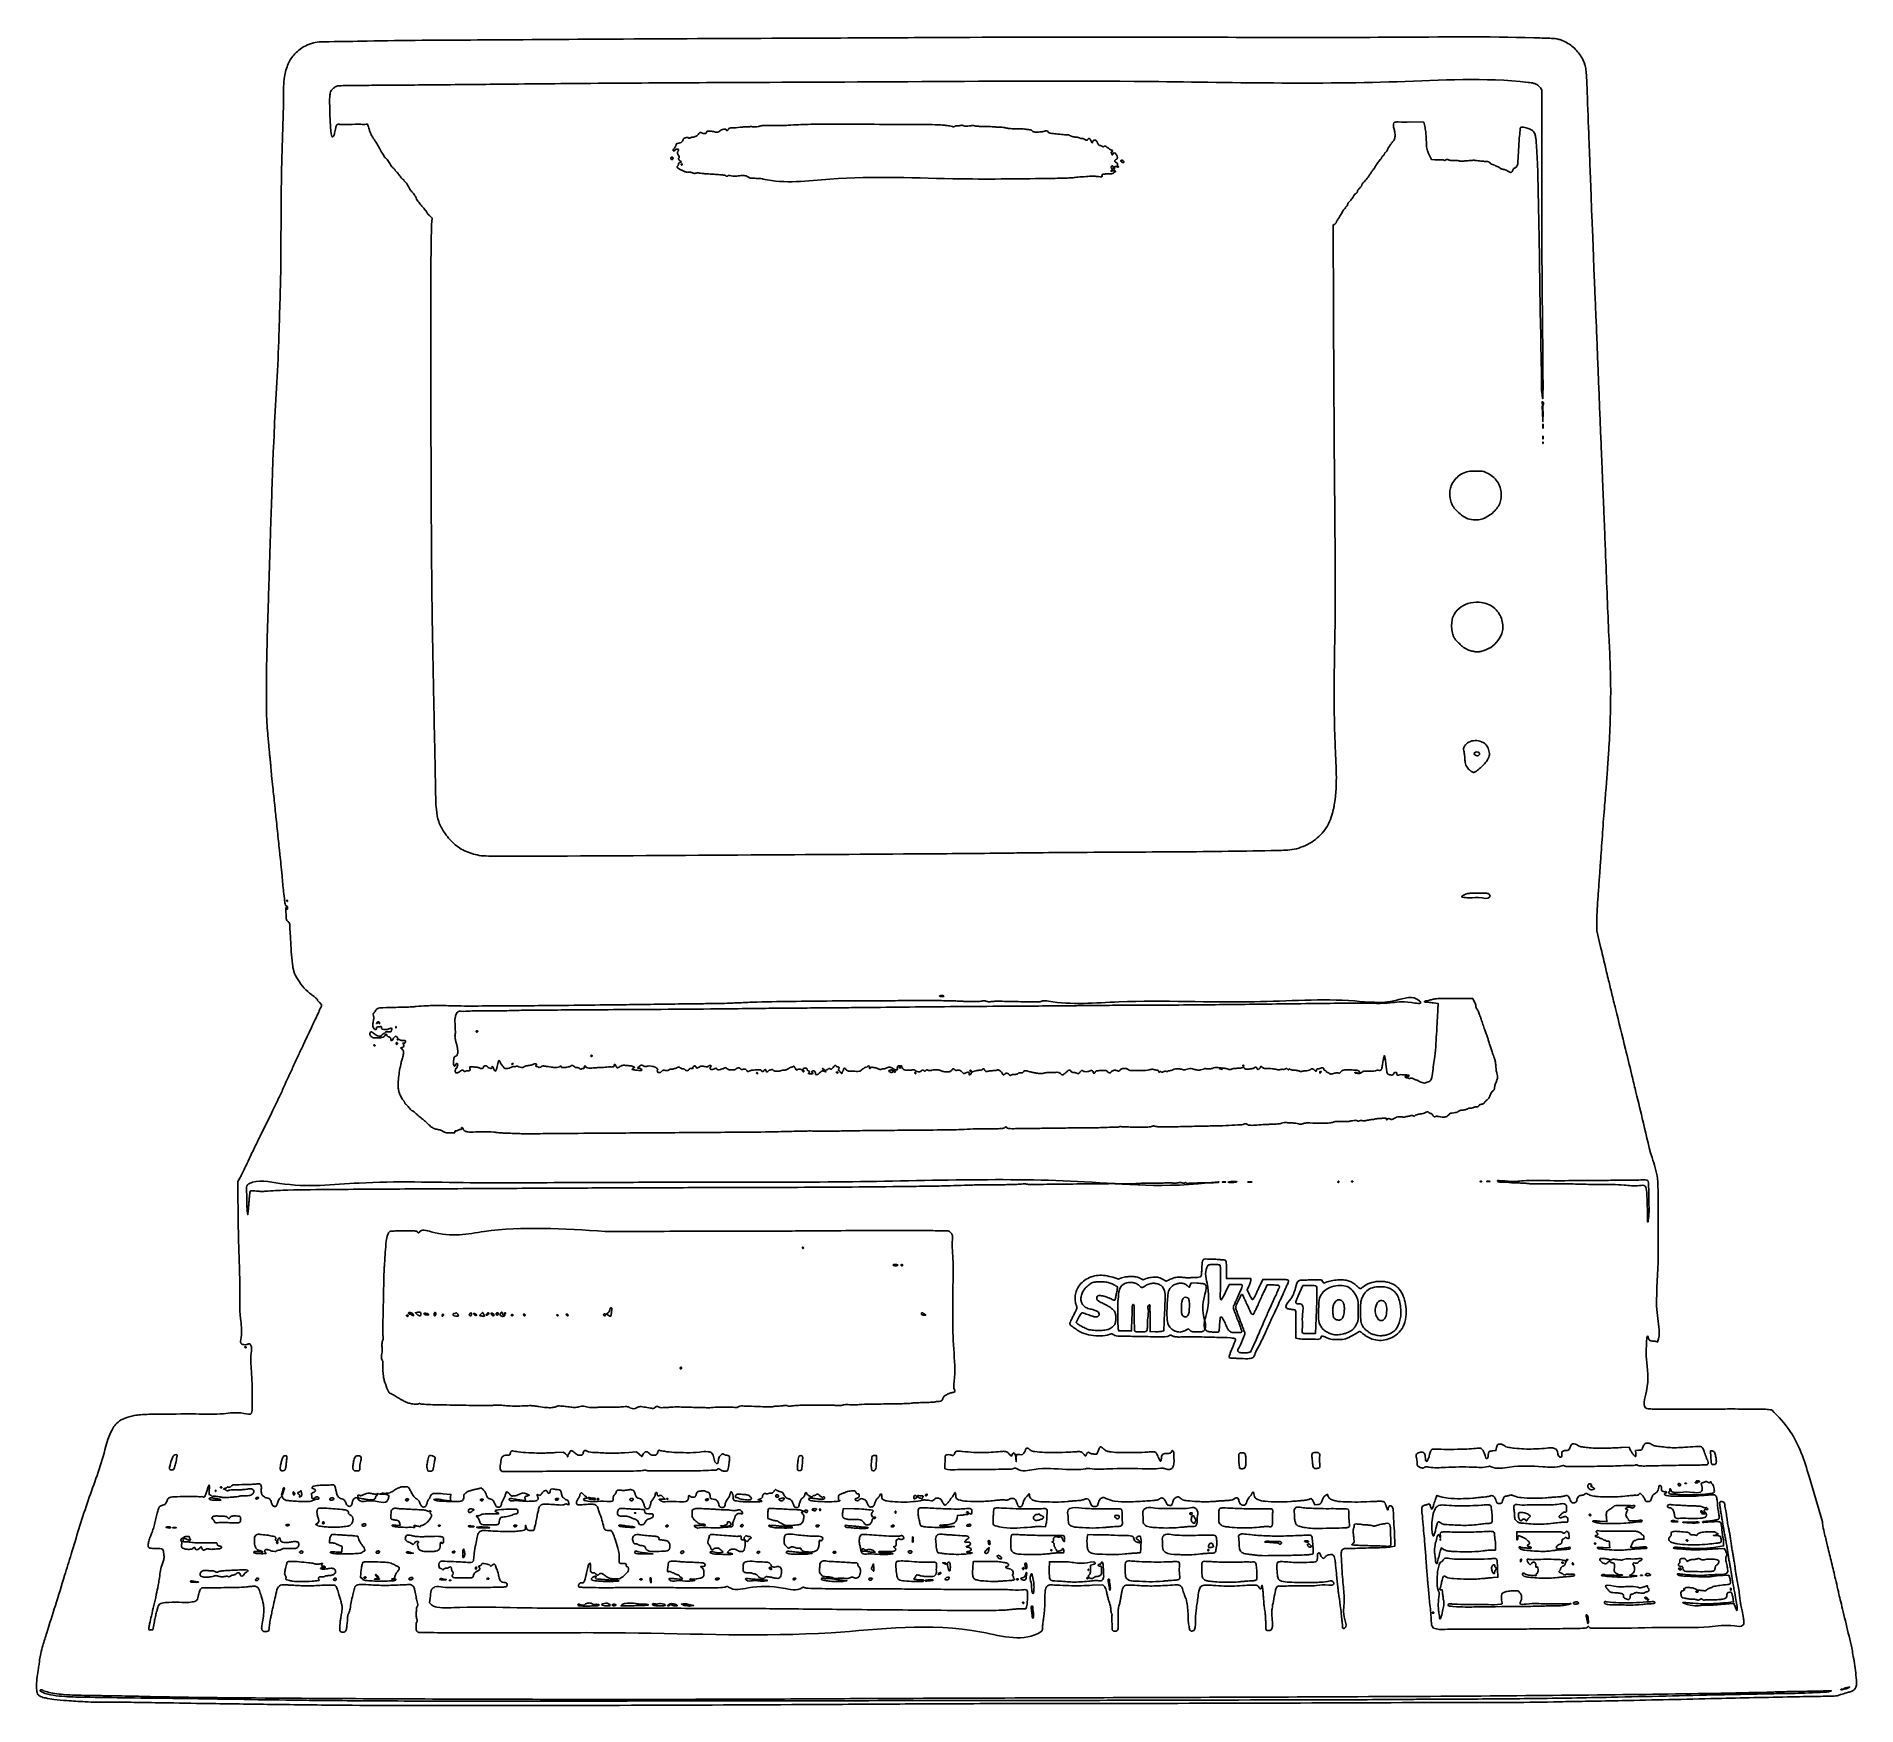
# Model space of a CAD drawing. Extents: x 14 to 139, y 93 to 208.
import ezdxf

# ---------------------------------------------------------------- set-up
doc = ezdxf.new("R2010")
doc.units = 0
doc.layers.add('Edge.Cuts', color=7, linetype='CONTINUOUS')
doc.layers.add('SilkS', color=7, linetype='CONTINUOUS')

msp = doc.modelspace()

# ---------------------------------------------------------------- linework, layer by layer
at = {"layer": 'Edge.Cuts', "color": 1}
for points in [[(30.983865, 148.54962)], [(28.202722, 117.85044)]]:
    msp.add_lwpolyline(points, close=True, dxfattribs=at)
for points in [[(121.31133, 145.385992), (121.043453, 146.48997), (121.048703, 147.105652)], [(27.764318, 129.484492), (27.629123, 129.250957), (27.629573, 128.146972)], [(126.648278, 113.58303), (125.594805, 113.58753)], [(68.85843, 93.28473), (68.859008, 93.284985)]]:
    msp.add_lwpolyline(points, dxfattribs=at)
for points, knots in [([(121.048703, 147.105652), (121.051329, 147.238134), (121.056931, 147.520728), (121.075111, 147.938343), (121.113481, 148.545421), (121.178065, 149.370338), (121.248879, 150.382413), (121.338623, 151.692658), (121.448534, 153.260506), (121.574934, 154.952019), (121.673287, 156.131417), (121.732175, 156.819842), (121.759637, 157.19496), (121.786412, 157.600238), (121.812992, 158.023334), (121.84132, 158.447957), (121.911462, 159.414636), (121.983297, 160.964286), (122.019437, 163.003538), (121.976364, 164.960108), (121.864302, 167.050355), (121.769127, 169.478039), (121.670537, 171.933625), (121.593261, 173.975576), (121.537037, 175.405107), (121.495853, 176.391042), (121.465267, 177.103303), (121.443867, 177.612832), (121.420735, 178.177829), (121.38757, 178.997074), (121.337751, 180.214282), (121.273514, 181.78097), (121.204612, 183.474782), (121.141484, 185.045828), (121.090498, 186.348667), (121.049672, 187.397272), (121.014689, 188.260649), (120.967127, 189.371556), (120.911002, 190.614341), (120.853254, 192.022614), (120.816355, 193.089575), (120.787643, 193.907482), (120.767235, 194.445379), (120.745899, 194.873167), (120.724377, 195.298404), (120.703966, 195.829225), (120.679979, 196.497433), (120.654076, 197.247014), (120.626105, 198.004233), (120.597725, 198.735173), (120.569005, 199.458472), (120.540834, 200.194463), (120.483042, 201.779763), (120.406044, 203.543851), (120.364854, 205.195886), (120.271855, 206.061887), (119.963088, 206.724459), (119.368613, 207.381882), (118.767311, 207.718273), (118.235344, 207.87563), (117.614715, 207.889727), (113.89203, 208.021406), (104.518615, 207.903514), (91.038903, 207.985504), (79.617603, 207.961986), (72.730662, 207.921257), (69.234675, 207.904629), (63.000237, 207.878671), (54.669082, 207.847939), (44.916095, 207.768244), (38.158289, 207.742399), (34.415353, 207.647406), (32.979958, 207.6545), (32.312895, 207.410919), (31.894071, 207.136518), (31.552505, 206.83411), (31.255319, 206.504577), (31.070239, 206.109544), (30.926217, 205.697604), (30.760716, 204.931662), (30.771191, 202.953621), (30.588894, 198.757634), (30.58866, 195.022063), (30.58851, 192.630778)], [0, 0, 0, 0, 0.397512, 0.847932, 1.253886, 2.222331, 3.330201, 4.297527, 6.162278, 8.04529, 9.386151, 9.712739, 10.118094, 10.514488, 10.931221, 11.389885, 11.791182, 13.838862, 16.042804, 17.908688, 19.708539, 22.3223, 25.197238, 27.081258, 28.452531, 29.489145, 30.04164, 30.591282, 31.01908, 31.738052, 33.05103, 34.673762, 36.442064, 38.136669, 39.390701, 40.353573, 41.284865, 41.982958, 43.689345, 45.017017, 46.211304, 46.892129, 47.47226, 47.826125, 48.177081, 48.749593, 49.419732, 50.183006, 50.999676, 51.692937, 52.377477, 53.171286, 53.902512, 57.136628, 58.467248, 58.862075, 59.740997, 60.6005, 61.488802, 61.765543, 62.257411, 63.337268, 72.966916, 90.33127, 103.802586, 107.224904, 110.992802, 114.290554, 125.928784, 135.981359, 143.568022, 146.16365, 147.260851, 147.824014, 148.26454, 148.755799, 149.191835, 149.582784, 150.053982, 150.500639, 151.925479, 155.955475, 163.124233, 163.124233, 163.124233, 163.124233]), ([(30.58851, 192.630778), (30.550848, 191.037654), (30.487649, 188.364272), (30.33972, 184.637973), (30.213946, 182.506195), (30.151815, 181.453108)], [0, 0, 0, 0, 4.780661, 8.022307, 11.187001, 11.187001, 11.187001, 11.187001]), ([(30.151815, 181.453108), (30.144065, 181.315391), (30.129335, 181.05365), (30.126516, 180.707649), (30.102589, 180.251712), (30.050908, 179.468361), (30.010761, 178.243515), (29.974836, 177.099788), (29.951302, 176.248224), (29.936853, 175.802356), (29.917643, 175.350632), (29.89504, 174.753933), (29.867507, 173.904683), (29.834006, 172.823328), (29.798531, 171.65044), (29.764189, 170.546455), (29.712247, 168.928274), (29.650679, 167.062411), (29.599868, 164.918054), (29.587919, 163.302151), (29.590459, 162.037483), (29.602536, 161.166808), (29.630024, 160.555351), (29.676586, 160.083477), (29.714013, 159.65171), (29.751774, 159.227376), (29.785773, 158.856451), (29.812492, 158.573265), (29.83578, 158.366551), (29.857074, 158.182764), (29.877251, 157.963276), (29.906973, 157.615717), (29.955247, 157.079734), (30.04325, 156.223608), (30.127774, 155.420711), (30.204417, 154.691595), (30.260604, 154.153753), (30.327805, 153.508559), (30.397763, 152.840501), (30.461036, 152.238943), (30.523678, 151.656305), (30.590199, 151.024088), (30.677406, 150.182465), (30.743879, 149.342729), (30.839935, 148.675979), (30.84766, 148.331984), (30.939358, 148.194464), (31.024454, 148.188047), (31.04688, 148.094696), (31.038158, 148.040963), (31.031773, 147.959511), (30.982788, 147.987415), (30.980643, 148.028573), (30.936196, 148.113165), (30.922379, 147.962946), (30.927019, 147.796242), (30.945359, 147.505198), (30.940747, 147.236818), (31.059235, 147.133923), (31.210546, 147.029061), (31.186033, 146.627499), (31.258219, 145.990552), (31.278009, 145.124976), (31.357247, 144.327815), (31.454467, 143.658937), (31.760065, 143.103209), (32.157864, 142.550492), (32.581575, 142.176886), (32.891238, 141.945182), (33.053403, 141.824233), (33.102146, 141.728248), (33.116994, 141.667117), (33.169548, 141.622229), (33.235466, 141.566179), (33.307311, 141.505454), (33.359749, 141.444626), (33.402781, 141.347392), (33.278408, 141.166288), (33.176389, 140.860965), (32.963453, 140.441648), (32.745335, 139.976194), (32.537451, 139.538507), (32.368338, 139.174591), (32.233176, 138.881188), (32.120513, 138.64044), (32.011852, 138.414884), (31.890735, 138.160759), (31.742223, 137.841068), (31.568848, 137.464516), (31.392974, 137.080624), (31.236711, 136.740878), (31.111767, 136.471426), (31.015514, 136.262938), (30.938403, 136.093209), (30.782184, 135.736518), (30.481802, 135.080646), (29.981532, 134.04136), (29.446264, 132.958426), (28.951697, 131.956977), (28.577867, 131.185999), (28.285124, 130.56337), (28.068926, 130.095114), (27.906465, 129.754258), (27.803782, 129.559388), (27.764318, 129.484492)], [0, 0, 0, 0, 0.413749, 0.786358, 1.037714, 1.783297, 3.141459, 4.713667, 5.216329, 5.697116, 6.051955, 6.572716, 7.488493, 8.601034, 9.81834, 11.008766, 11.91459, 14.675382, 16.6094, 18.349258, 19.523067, 20.403346, 20.961499, 21.35851, 21.825619, 22.261699, 22.636526, 22.943072, 23.114992, 23.260582, 23.49811, 23.776177, 24.307085, 25.112531, 26.358051, 26.729098, 27.311928, 27.980361, 28.675148, 29.327065, 29.794979, 30.433161, 31.234048, 32.334127, 32.956205, 33.260365, 33.353435, 33.410892, 33.488018, 33.585988, 33.630028, 33.650787, 33.720189, 33.774598, 33.832365, 34.013121, 34.416312, 34.657279, 34.756811, 34.873034, 35.190476, 35.812741, 36.891983, 37.736634, 38.231976, 38.901051, 39.609445, 40.271981, 40.57822, 40.780009, 40.863251, 40.896214, 40.965724, 41.06023, 41.160445, 41.245731, 41.301522, 41.464191, 41.826046, 42.30922, 42.853373, 43.374976, 43.76111, 44.057561, 44.344034, 44.558523, 44.808653, 45.188561, 45.616018, 46.052301, 46.455345, 46.737893, 46.943333, 47.144248, 47.297152, 48.111524, 49.308204, 50.757297, 51.735511, 52.658943, 53.327738, 53.799489, 54.206294, 54.460248, 54.460248, 54.460248, 54.460248]), ([(30.983865, 148.54962), (30.980191, 148.556538), (30.973794, 148.568583), (30.982362, 148.589579), (31.004211, 148.593717), (31.025711, 148.588169), (31.043366, 148.572123), (31.049168, 148.549783), (31.045842, 148.529753), (31.04101, 148.513831), (31.027905, 148.504279), (31.012856, 148.514744), (30.998264, 148.528612), (30.988942, 148.542212), (30.983865, 148.54962)], [0, 0, 0, 0, 0.022502, 0.039175, 0.059105, 0.082508, 0.104736, 0.12698, 0.148505, 0.165178, 0.176287, 0.190547, 0.212775, 0.239363, 0.239363, 0.239363, 0.239363]), ([(125.594805, 113.58753), (125.41287, 113.589292), (125.10016, 113.592321), (124.744984, 113.60495), (124.126578, 113.648261), (124.751883, 115.441325), (124.403292, 116.668314), (124.460602, 118.062434), (124.497023, 118.528811), (124.580086, 118.654858), (124.587204, 118.542561), (124.596703, 118.484803), (124.620984, 118.425416), (124.655189, 118.364022), (124.709386, 118.303621), (124.80776, 118.274932), (124.915585, 118.276164), (125.026045, 118.270293), (125.11079, 118.255636), (125.17066, 118.23113), (125.194267, 118.204965), (125.221469, 118.194924), (125.453308, 118.782304), (125.019971, 120.393916), (125.329832, 123.247312), (125.25839, 126.020226), (125.263668, 127.975351), (125.264198, 128.9235), (125.207487, 129.842757), (124.68042, 131.305006), (124.247511, 133.377609), (123.758933, 135.296268), (123.389186, 136.885606), (122.936057, 138.71727), (122.482894, 140.552535), (122.095079, 142.125203), (121.891068, 142.960154), (121.73534, 143.609939), (121.604414, 144.168551), (121.465306, 144.74876), (121.363145, 145.171554), (121.31133, 145.385992)], [0, 0, 0, 0, 0.542354, 0.932201, 1.095083, 2.2851, 4.508226, 5.881133, 6.036012, 6.102883, 6.185698, 6.237465, 6.302934, 6.369681, 6.450952, 6.537455, 6.666483, 6.77514, 6.867631, 6.926745, 6.959682, 6.979363, 6.995103, 8.607479, 12.037267, 15.40414, 16.970213, 17.896939, 18.250082, 19.726707, 22.505102, 24.614318, 25.662477, 27.400771, 30.274687, 31.333739, 32.260098, 32.853223, 33.338288, 33.981343, 34.643173, 34.643173, 34.643173, 34.643173]), ([(27.629573, 128.146972), (27.633612, 127.653797), (27.642179, 126.607806), (27.668224, 125.192339), (27.704589, 124.143363), (27.731776, 123.423682), (27.743665, 122.799549), (27.777162, 121.578742), (27.711573, 120.04285), (27.955552, 118.92308), (27.759556, 118.055845), (28.058505, 118.025508), (28.226519, 118.010953), (28.405358, 118.120189), (28.618988, 117.875674), (28.451527, 117.124986), (28.617814, 115.931576), (28.594785, 114.579041), (28.604068, 113.743248), (28.593358, 113.163566), (27.612513, 113.436545), (26.526217, 113.199928), (24.441852, 113.293834), (22.575608, 113.228073), (21.164554, 113.244314), (20.412408, 113.146917), (19.886578, 112.988992), (19.386072, 112.752895), (18.772765, 111.986294), (18.32937, 109.977035), (17.21621, 107.123915), (16.369851, 104.293687), (15.655627, 101.952917), (15.094991, 100.143037), (14.591611, 98.537441), (14.246185, 97.435625), (14.072608, 96.821368), (14.000506, 96.382756), (13.952852, 96.011261), (13.903482, 95.676612), (13.832994, 95.250538), (13.771297, 94.77483), (13.776734, 94.317508), (13.82863, 93.956018), (14.097819, 93.794168), (14.470472, 93.705022), (15.075827, 93.598193), (15.983602, 93.534865), (16.98261, 93.465911), (17.984351, 93.426465), (19.098922, 93.446396), (20.585053, 93.420157), (22.818788, 93.386335), (25.974095, 93.332523), (30.14947, 93.281328), (36.070209, 93.199411), (44.86167, 93.199048), (56.163332, 93.21493), (64.672505, 93.261715), (68.85843, 93.28473)], [0, 0, 0, 0, 1.479565, 3.138056, 4.247098, 4.627908, 5.299303, 6.115963, 8.32182, 9.63419, 10.096083, 10.229372, 10.445683, 10.628923, 10.736339, 11.304368, 12.740702, 14.448658, 15.219344, 15.425239, 15.968114, 17.356447, 19.289845, 21.925924, 23.059864, 23.505213, 24.194715, 24.706843, 25.129506, 27.080379, 30.729912, 34.373716, 35.919853, 38.074387, 40.057405, 40.967343, 41.539541, 41.969817, 42.299156, 42.663482, 42.98396, 43.597089, 44.086612, 44.390271, 44.607085, 44.972176, 45.548638, 46.443966, 47.701682, 48.552988, 49.450329, 51.045081, 53.011707, 56.152458, 60.512282, 65.538814, 73.916172, 86.886081, 99.444015, 99.444015, 99.444015, 99.444015]), ([(28.202722, 117.85044), (28.200481, 117.858136), (28.195511, 117.875199), (28.168159, 117.889508), (28.137879, 117.894227), (28.108996, 117.89134), (28.088057, 117.872738), (28.096125, 117.846786), (28.114564, 117.828433), (28.13715, 117.813231), (28.161524, 117.805736), (28.183832, 117.812138), (28.199512, 117.828532), (28.201634, 117.843013), (28.202722, 117.85044)], [0, 0, 0, 0, 0.023217, 0.051475, 0.085348, 0.115644, 0.136597, 0.158363, 0.186752, 0.215024, 0.239464, 0.260419, 0.281373, 0.303437, 0.303437, 0.303437, 0.303437]), ([(130.170173, 113.60433), (129.789175, 113.599443), (128.964165, 113.588859), (127.790171, 113.58174), (126.9972, 113.582636), (126.648278, 113.58303)], [0, 0, 0, 0, 1.143087, 2.475231, 3.521998, 3.521998, 3.521998, 3.521998]), ([(133.079445, 113.54103), (132.938195, 113.555748), (132.506242, 113.600757), (131.53446, 113.597685), (130.706301, 113.601719), (130.170173, 113.60433)], [0, 0, 0, 0, 0.425852, 1.302283, 2.911295, 2.911295, 2.911295, 2.911295]), ([(136.562873, 105.841972), (136.264549, 106.879166), (135.658245, 108.987132), (134.771746, 111.782585), (133.533639, 113.069083), (133.079445, 113.54103)], [0, 0, 0, 0, 3.255087, 6.615553, 8.562588, 8.562588, 8.562588, 8.562588]), ([(86.92611, 93.350235), (90.987756, 93.353391), (99.208665, 93.359778), (109.589867, 93.423206), (116.125173, 93.407892), (118.789651, 93.471242), (119.596422, 93.485972), (120.958597, 93.507667), (123.099832, 93.548381), (126.036731, 93.611547), (129.055629, 93.683776), (131.885295, 93.749444), (134.262424, 93.798114), (136.040338, 93.8296), (137.062408, 93.843755), (137.535922, 93.862785), (137.811046, 93.946734), (138.022933, 94.017022), (138.194986, 94.070357), (138.386287, 94.123026), (138.580223, 94.182372), (138.762157, 94.298575), (138.906842, 94.491549), (138.922589, 94.901496), (138.825796, 95.648732), (138.710813, 96.452629), (138.560729, 97.2939), (138.323603, 98.268107), (138.069734, 99.326678), (137.834653, 100.300286), (137.712361, 100.80961), (137.592917, 101.326912), (137.430536, 102.039659), (137.192951, 103.03007), (136.938527, 104.063343), (136.738308, 104.901217), (136.604568, 105.461051), (136.573573, 105.74421), (136.562873, 105.841972)], [0, 0, 0, 0, 12.18483, 24.662509, 31.145266, 31.78847, 32.658131, 33.565978, 35.875511, 39.082993, 42.378647, 44.935004, 47.573652, 49.513572, 50.264814, 50.646687, 50.926104, 51.123222, 51.317191, 51.46607, 51.719083, 51.922105, 52.104538, 52.417963, 53.10424, 54.390731, 54.842115, 55.668655, 57.396834, 58.108766, 58.673303, 58.968231, 59.7015, 60.866294, 62.023872, 62.893233, 63.452381, 63.747228, 63.747228, 63.747228, 63.747228]), ([(68.859008, 93.284985), (70.763741, 93.296375), (74.832042, 93.320703), (80.854426, 93.342287), (84.97207, 93.347677), (86.92611, 93.350235)], [0, 0, 0, 0, 5.714302, 12.205118, 18.067243, 18.067243, 18.067243, 18.067243])]:
    msp.add_open_spline(points, degree=3, knots=knots, dxfattribs=at)
at = {"layer": 'SilkS', "color": 7}
for points in [[(117.17091, 204.472223), (117.264353, 204.32199), (117.266603, 198.844538)], [(109.216343, 201.944393), (109.170293, 202.114238), (108.2004, 202.128563)], [(109.927343, 199.528868), (109.680398, 199.556843), (109.512863, 199.91115)], [(40.94055, 195.082298), (40.9878, 195.52368), (40.837845, 195.647288)], [(103.033215, 195.10767), (102.920325, 195.03372), (102.94815, 189.10521)], [(117.361305, 182.195242), (117.349605, 181.520512), (117.31818, 182.196757)], [(117.33873, 180.41652), (117.33888, 180.416527)], [(117.331755, 180.080362), (117.33138, 180.080377)], [(113.431237, 174.929655), (113.430968, 174.929655)], [(112.946085, 158.579235), (112.946085, 158.578905)], [(44.346353, 151.650113), (44.345993, 151.649873)], [(121.31133, 145.385992), (121.043452, 146.48997), (121.048702, 147.105652)], [(110.132377, 141.101535), (110.156527, 141.486638), (109.825455, 141.537038)], [(111.220215, 141.840233), (112.521435, 141.841733), (112.632037, 141.63021)], [(37.33428, 140.139683), (37.334348, 140.139525)], [(38.50758, 139.89546), (38.507205, 139.895453)], [(106.39482, 137.701763), (106.44807, 137.914065), (106.49352, 137.74422)], [(43.582673, 137.000475), (43.563998, 137.127863), (43.838288, 137.127863)], [(54.788715, 137.16036), (54.900248, 137.111385), (54.809948, 137.03811), (54.719648, 136.964835), (54.825795, 136.94256)], [(59.109833, 137.13345), (59.183782, 137.035403), (59.341305, 137.123873)], [(97.901287, 137.06793), (97.973437, 137.17809), (98.065365, 137.092523)], [(47.381175, 132.526118), (47.380793, 132.526298)], [(27.764325, 129.484492), (27.62913, 129.250957), (27.62958, 128.146973)], [(104.19969, 129.25938), (104.199683, 129.259005)], [(28.33677, 127.25502), (28.30527, 126.957795), (28.274595, 127.212563), (28.274693, 127.213058)], [(95.58807, 123.176588), (95.58807, 122.569725), (96.426675, 122.576475), (97.265273, 122.583225), (97.259273, 122.45103)], [(87.916215, 122.62365), (88.16331, 122.523563), (88.383285, 122.614463)], [(89.63613, 122.59554), (89.858963, 122.480003), (90.080333, 122.570475)], [(91.188915, 122.52678), (91.439213, 122.384955), (91.655985, 122.49441)], [(93.585705, 122.25675), (93.168233, 122.27685), (93.102608, 122.119725), (93.036983, 121.962593), (92.89104, 122.09073)], [(96.184568, 122.17014), (95.783235, 122.15934), (95.528468, 121.639193)], [(97.137548, 122.060123), (97.02144, 121.801403), (97.181715, 121.459868)], [(97.904415, 122.126768), (98.087505, 122.519528), (98.934218, 122.519528)], [(98.717513, 122.137515), (98.38638, 122.138115), (98.172458, 121.681658)], [(101.290763, 122.095628), (100.847175, 122.095628), (100.611428, 121.596713)], [(101.391098, 122.47716), (102.120008, 122.477798), (102.19785, 122.371073), (102.2757, 122.264348), (102.523778, 122.351595)], [(39.934373, 120.25059), (39.826208, 120.22344), (39.923895, 120.119445)], [(44.51265, 120.138113), (44.43462, 120.239595), (44.34375, 120.148725)], [(53.073255, 120.21711), (52.978553, 120.142785), (53.0847, 120.058808)], [(74.795048, 120.057525), (74.921085, 120.057525), (74.813123, 120.142478)], [(91.1796, 118.94829), (91.285665, 118.98864), (91.341465, 120.256853)], [(101.291678, 118.792853), (101.723498, 118.804928), (101.777228, 120.392295)], [(43.6812, 120.059978), (43.680915, 120.059978)], [(44.59146, 120.004395), (44.591625, 120.004778)], [(45.512055, 120.123263), (45.512055, 120.123053)], [(85.418663, 119.869868), (85.248855, 119.54394), (85.354875, 119.456415)], [(88.15128, 119.1234), (88.182105, 118.974788), (88.626203, 118.974788), (89.070315, 118.974788), (89.09154, 119.887695)], [(90.344168, 119.830965), (90.344168, 118.932315), (90.708848, 118.920165)], [(92.808023, 119.018205), (92.979, 119.11584), (93.070193, 119.013458)], [(100.471103, 118.439805), (100.364948, 118.46958), (100.364948, 119.443028)], [(96.310013, 117.080415), (96.310395, 117.081105)], [(97.234935, 117.52026), (97.234935, 117.520478)], [(126.648277, 113.58303), (125.594805, 113.58753)], [(49.49769, 110.605673), (50.00811, 110.642948), (50.145218, 110.527583)], [(54.233108, 110.589818), (55.033845, 110.645768), (55.212428, 110.484428), (55.39101, 110.323088), (55.49481, 110.498843)], [(71.386148, 110.398545), (71.534033, 110.398545), (71.522933, 109.98603)], [(80.640278, 110.527718), (80.80842, 110.363528), (80.85147, 110.47671)], [(81.119715, 110.207243), (81.13569, 109.97421), (81.143565, 110.218365), (81.15144, 110.462513), (81.379778, 110.462513)], [(86.480032, 110.505), (86.673817, 110.505), (86.7843, 110.759768)], [(113.90898, 110.72463), (114.118133, 110.73798), (114.162758, 110.950283)], [(122.772915, 110.95587), (123.27105, 110.98332), (123.375413, 110.758073)], [(123.728475, 110.53632), (123.7182, 110.73801), (123.930188, 110.759235)], [(128.889915, 110.293545), (128.866665, 110.71677), (128.97297, 110.71677)], [(45.795443, 109.30218), (45.795398, 109.301618)], [(76.235685, 109.479398), (76.235565, 109.479263)], [(108.936563, 109.573763), (108.936758, 109.573988)], [(26.083358, 107.981783), (26.082983, 107.98179)], [(41.711737, 107.77698), (42.266325, 107.730555), (42.23955, 107.562945)], [(47.474295, 107.756025), (47.659267, 107.66913), (47.501775, 107.617155)], [(102.395287, 107.656005), (102.530752, 107.741925), (102.562027, 107.626725)], [(110.005635, 107.522025), (110.063085, 107.660228), (110.271675, 107.578005)], [(126.6666, 108.363383), (126.666743, 108.36366)], [(126.733005, 107.70477), (126.733125, 107.704493)], [(127.128555, 108.49596), (127.12854, 108.495585)], [(127.888575, 108.640853), (127.88859, 108.641228)], [(30.53331, 107.48457), (30.653362, 107.607383), (30.724163, 107.48751)], [(31.870268, 107.596883), (31.87005, 107.596868)], [(41.216025, 107.397563), (41.090032, 107.382938), (41.194485, 107.323913)], [(47.369872, 107.437268), (47.395447, 107.309363), (47.17254, 107.330963)], [(51.516878, 107.596417), (51.644588, 107.469037), (51.515655, 107.455687)], [(54.90261, 106.45776), (54.902595, 106.457385)], [(56.849213, 107.553322), (57.012795, 107.408835), (56.780775, 107.407335)], [(57.110573, 107.434155), (57.110565, 107.43378)], [(63.551783, 107.301922), (63.381938, 107.351797), (63.54117, 107.42901)], [(64.060815, 106.375448), (64.060815, 106.072088), (64.273118, 105.995543)], [(67.674473, 106.71429), (67.674473, 106.714125)], [(70.005405, 106.734728), (69.24111, 106.746803), (69.214485, 106.513268)], [(101.576002, 107.21283), (101.659297, 107.018513), (101.85714, 107.031488)], [(34.741598, 105.491213), (34.74165, 105.491505)], [(38.752635, 105.721973), (38.78016, 105.588683), (38.496195, 105.611483)], [(46.733355, 105.52044), (46.73337, 105.520155)], [(47.44998, 105.444383), (47.40618, 105.600413), (47.40093, 105.444053)], [(65.780542, 105.447735), (65.780542, 105.44802)], [(66.2811, 105.66717), (66.28116, 105.667433)], [(76.544392, 105.473107), (76.884075, 105.515257), (76.384995, 105.540532), (76.38498, 105.540128)], [(77.072767, 106.102313), (77.096392, 106.278368), (77.308702, 106.291643)], [(79.562048, 106.167533), (79.559047, 105.648848), (79.686435, 105.574223)], [(82.127933, 105.475995), (82.127977, 105.47589)], [(82.356697, 106.026893), (82.356307, 106.027035)], [(82.8774, 105.515115), (83.13852, 105.48849), (83.18142, 105.629415)], [(92.59635, 105.476835), (92.59635, 105.476595)], [(97.80936, 105.470873), (97.80969, 105.47118)], [(116.531947, 105.146648), (115.54473, 105.159323), (115.54473, 104.857155)], [(115.731308, 105.993165), (115.730985, 105.993165)], [(116.348933, 106.337093), (116.492693, 106.22457), (116.379773, 106.119923)], [(121.722427, 106.141035), (121.752127, 105.863475), (121.259752, 105.892875)], [(26.207332, 104.283308), (26.167282, 104.388608), (25.365592, 104.387108)], [(33.934927, 104.56422), (33.934927, 104.39031), (34.10535, 104.39031)], [(39.435975, 104.40837), (39.668475, 104.29074), (39.788258, 104.405498)], [(62.721405, 104.57802), (62.721442, 104.577825)], [(79.25166, 103.923173), (79.27446, 104.071785), (79.10271, 103.908315)], [(86.418577, 104.957775), (86.05968, 104.963775), (86.022255, 104.79393)], [(96.53499, 104.961607), (96.427613, 104.891257), (96.457163, 104.396482)], [(107.156632, 104.562518), (107.158882, 104.161163), (106.904122, 104.111213)], [(109.913407, 105.08058), (109.913377, 105.080258)], [(110.28327, 104.62731), (110.282895, 104.627318)], [(110.32722, 103.930065), (110.371695, 104.043098), (110.516797, 103.944638)], [(113.769885, 103.893915), (114.079807, 103.90194), (114.093683, 104.071778)], [(121.93287, 104.226368), (121.940445, 104.041373), (121.491915, 104.070848)], [(123.187665, 103.926915), (123.187642, 103.927193)], [(123.461985, 104.06865), (123.371317, 104.091375), (123.47964, 104.325833)], [(124.03686, 104.64519), (124.291628, 104.64519), (124.291628, 104.776575)], [(129.262035, 104.904323), (129.06846, 104.908823), (129.25953, 104.951873)], [(129.399615, 103.986825), (129.815655, 104.0031), (129.898373, 103.867448)], [(129.769103, 104.413658), (129.769103, 104.187698), (129.503723, 104.141498)], [(32.061442, 103.70697), (32.061435, 103.706708)], [(39.497265, 103.67319), (39.688335, 103.67694), (39.497265, 103.736865), (39.497265, 103.736633)], [(41.230193, 103.821728), (41.229907, 103.821758)], [(55.653622, 103.635698), (56.163157, 103.633448), (55.653622, 103.712378), (55.653622, 103.712708)], [(56.918145, 103.82325), (56.918385, 103.823258)], [(59.553847, 102.672705), (59.441497, 102.776827), (59.596312, 102.776827)], [(67.27728, 103.79814), (67.27722, 103.797983)], [(70.918305, 103.79556), (70.918305, 103.79589)], [(71.34429, 103.835805), (71.449072, 103.755285), (71.236762, 103.758285)], [(71.33979, 102.72375), (71.339587, 102.72375)], [(76.19409, 103.030725), (76.077322, 103.030087), (76.183478, 102.971212)], [(77.988427, 103.665795), (78.115425, 103.70367), (77.966812, 103.70817)], [(77.988405, 103.666072), (77.988427, 103.665795)], [(83.401845, 103.650075), (83.401807, 103.64982)], [(83.720647, 103.093388), (83.423422, 103.095638), (83.411497, 102.553845)], [(86.247067, 102.576308), (86.247067, 102.858548), (86.418195, 102.904598)], [(88.624478, 103.630223), (88.624493, 103.629983)], [(110.192625, 103.434968), (110.192572, 103.435193)], [(116.365643, 103.005945), (116.464905, 102.890543), (116.556713, 102.98235)], [(24.827055, 101.71797), (24.827055, 101.717745)], [(25.971375, 102.10353), (25.971375, 102.102878)], [(29.03691, 101.86584), (29.037262, 101.865833)], [(33.174322, 101.796383), (33.174105, 101.796308)], [(37.20228, 101.88906), (37.013325, 101.89281), (37.1571, 101.934135)], [(69.28359, 101.753633), (69.495892, 101.784458), (69.241125, 101.815508)], [(74.626642, 101.742255), (74.626755, 101.742233)], [(80.384265, 101.778802), (80.38428, 101.778983)], [(82.352902, 101.587928), (82.352692, 101.587928)], [(86.07984, 102.546863), (86.080215, 102.54687)], [(86.119657, 101.760503), (86.11932, 101.760195)], [(87.189832, 101.413628), (87.089077, 101.51445), (86.35998, 101.477325)], [(96.52224, 101.721488), (96.52224, 101.721308)], [(98.058315, 101.354933), (98.02329, 101.482313), (97.995615, 101.344313)], [(113.875987, 102.39207), (113.87574, 102.392123)], [(113.931203, 102.005768), (114.24966, 102.033743), (114.23511, 102.582683)], [(118.45311, 102.016725), (118.453252, 102.016875)], [(123.760515, 102.09408), (123.760868, 102.094163)], [(126.85923, 102.562583), (126.859192, 102.562298)], [(129.72258, 102.15645), (130.121723, 102.1617), (130.174898, 102.033788)], [(26.469082, 101.311905), (25.138477, 101.311905), (25.060492, 101.215673)], [(40.870613, 100.740795), (40.801763, 100.26387), (40.926405, 100.13922)], [(54.677025, 100.06506), (53.955187, 100.053585), (54.05313, 100.145333)], [(56.125942, 100.124993), (56.125942, 100.124708)], [(58.234432, 100.124633), (58.116352, 100.186208), (58.24374, 100.194008)], [(58.732035, 100.133708), (58.96557, 100.074308), (58.78425, 100.054958)], [(115.760077, 100.960913), (115.635795, 101.09958), (115.248757, 101.08878)], [(124.516823, 100.590188), (124.516785, 100.590038)], [(130.431165, 100.50177), (130.45689, 100.32936), (129.932602, 100.27416)], [(130.15785, 100.211378), (130.482772, 100.234253), (130.566, 100.008405)], [(21.886027, 98.987633), (21.77022, 98.404252), (21.627757, 98.403787)], [(58.537522, 100.072208), (58.537522, 100.072358)], [(81.462143, 99.85338), (81.793673, 99.84813), (81.854198, 99.99306)], [(110.360985, 99.326828), (110.360872, 99.32685)], [(29.801347, 98.744445), (29.751697, 98.34249), (29.613367, 98.302815)], [(40.102297, 98.22264), (40.102432, 98.22177)], [(109.816612, 98.51961), (109.816395, 98.520098)], [(38.181023, 93.519052), (38.181022, 93.519218)], [(68.85843, 93.28473), (68.859, 93.284985)]]:
    msp.add_lwpolyline(points, dxfattribs=at)
for points in [[(57.54312, 199.630042)], [(58.116352, 199.20546)], [(88.539592, 199.350577)], [(83.644605, 198.248797)], [(117.34113, 181.202055)], [(113.1405, 165.72432)], [(112.418123, 157.462972)], [(30.983858, 148.549643)], [(111.78516, 148.807245)], [(75.864998, 142.010535)], [(44.023448, 139.541175)], [(36.970845, 138.613665)], [(38.507003, 138.71559)], [(51.895838, 137.891835)], [(46.466153, 137.33457)], [(63.36027, 136.702928)], [(67.842623, 136.987695)], [(68.880188, 136.745378)], [(72.659175, 136.78581)], [(72.824798, 136.803953)], [(74.230253, 136.702928)], [(77.946008, 136.873463)], [(95.269628, 137.000153)], [(96.713295, 137.212455)], [(102.084525, 136.766603)], [(95.322698, 129.217455)], [(95.67654, 129.202905)], [(97.08483, 129.217905)], [(103.252275, 129.22998)], [(113.02884, 129.258255)], [(113.495955, 129.259755)], [(124.532168, 127.339605)], [(66.50238, 124.685753)], [(72.998888, 123.496845)], [(73.338578, 123.496845)], [(41.238195, 120.146438)], [(46.036238, 120.187403)], [(39.32742, 120.015705)], [(39.70959, 120.050528)], [(40.211303, 120.13185)], [(40.72518, 120.125303)], [(41.76552, 120.106088)], [(42.78222, 120.006308)], [(44.030933, 120.065235)], [(44.848163, 120.12228)], [(45.247823, 120.052988)], [(45.972533, 120.015428)], [(46.545765, 120.057503)], [(47.367878, 120.078728)], [(49.64541, 120.033803)], [(50.324805, 120.054975)], [(52.914885, 120.078623)], [(53.297475, 120.110933)], [(87.604088, 119.149545)], [(90.098678, 118.94526)], [(92.576445, 120.041978)], [(92.808105, 119.018243)], [(95.06178, 118.918313)], [(103.1559, 119.741003)], [(106.022265, 119.759993)], [(28.202715, 117.85044)], [(103.550618, 118.74504)], [(105.603368, 118.414778)], [(106.493453, 118.675928)], [(58.137585, 116.431245)], [(54.582548, 113.691653)], [(22.9509, 109.446728)], [(30.56631, 109.386585)], [(35.64939, 109.35672)], [(40.686173, 109.357418)], [(66.1047, 109.422495)], [(71.201438, 109.386533)], [(96.49716, 109.53444)], [(101.610293, 109.527653)], [(128.940203, 109.826505)], [(26.419313, 108.211815)], [(30.63933, 107.7339)], [(31.459193, 107.686718)], [(74.891153, 107.655143)], [(120.487343, 108.15873)], [(127.826452, 108.538335)], [(26.458777, 107.361653)], [(29.042678, 107.482913)], [(34.224248, 107.415578)], [(39.324307, 107.337533)], [(43.700917, 106.555785)], [(44.49705, 107.351955)], [(49.677473, 107.394398)], [(51.900593, 107.40849)], [(52.32045, 107.404755)], [(54.777645, 107.334593)], [(59.972513, 107.412893)], [(62.532293, 107.363745)], [(64.803945, 107.61732)], [(65.119365, 107.344335)], [(66.75717, 106.488705)], [(67.390935, 106.658205)], [(72.871508, 106.515885)], [(74.102873, 107.53068)], [(74.50626, 107.478315)], [(77.733705, 106.514048)], [(128.28375, 106.450703)], [(23.022442, 105.451838)], [(23.37333, 105.439305)], [(26.67408, 105.801945)], [(31.119383, 105.655283)], [(33.455752, 105.792458)], [(36.432218, 105.632333)], [(39.77331, 105.520163)], [(41.535382, 105.579233)], [(43.807042, 105.536805)], [(44.868562, 105.454238)], [(45.505455, 105.660653)], [(54.949485, 105.468908)], [(55.553933, 105.69594)], [(57.203407, 105.561225)], [(60.93999, 105.535868)], [(61.21596, 105.466613)], [(62.362455, 105.576368)], [(67.595955, 105.568665)], [(70.854615, 105.40464)], [(71.152215, 105.748973)], [(72.744128, 105.561083)], [(78.009278, 105.616343)], [(87.287002, 105.457193)], [(87.974617, 106.122068)], [(93.11331, 106.349363)], [(93.284535, 105.782348)], [(103.7253, 105.427508)], [(118.049903, 105.74757)], [(120.640005, 106.298648)], [(123.506108, 105.788543)], [(126.584512, 105.87651)], [(128.113102, 105.791588)], [(128.151945, 106.085813)], [(24.367042, 104.62389)], [(25.40667, 103.947758)], [(74.060415, 104.623875)], [(79.32555, 104.411543)], [(83.507955, 103.880813)], [(94.314277, 103.904257)], [(94.384238, 104.079428)], [(99.18966, 104.349263)], [(101.001885, 104.475773)], [(101.235412, 104.13435)], [(106.894035, 104.215853)], [(120.97968, 104.347808)], [(127.200195, 104.56011)], [(128.686335, 104.30988)], [(29.561512, 103.672688)], [(35.821507, 103.662735)], [(37.36632, 103.763865)], [(42.53493, 103.756133)], [(43.2162, 103.523737)], [(43.955655, 102.646913)], [(58.259377, 103.725308)], [(61.644007, 103.620173)], [(63.48765, 103.732058)], [(64.17117, 102.6234)], [(67.11594, 103.6734)], [(68.74221, 103.742738)], [(72.503055, 103.614922)], [(73.967557, 103.763925)], [(76.310895, 102.967688)], [(76.607445, 102.726)], [(79.187137, 103.721453)], [(80.15319, 103.327905)], [(81.66093, 102.62796)], [(81.86496, 102.808387)], [(93.804765, 103.634183)], [(101.052938, 103.565685)], [(115.88373, 103.233188)], [(118.010167, 103.861103)], [(118.64433, 103.031535)], [(119.413402, 103.001243)], [(34.39398, 101.896358)], [(36.291487, 102.01251)], [(37.140472, 102.097695)], [(38.195805, 101.785133)], [(39.659265, 101.938373)], [(41.917552, 101.885265)], [(42.267908, 101.828483)], [(44.889817, 101.927752)], [(53.840235, 101.777295)], [(55.42011, 101.885265)], [(56.018482, 101.95854)], [(59.050485, 101.800162)], [(60.717352, 101.917133)], [(63.86493, 102.01722)], [(64.064662, 101.794207)], [(65.982307, 101.91714)], [(69.050055, 101.975452)], [(69.28359, 101.753648)], [(71.257995, 101.929215)], [(75.458107, 101.826758)], [(75.960772, 102.299145)], [(76.516027, 101.963595)], [(81.278782, 101.885302)], [(81.830775, 102.053182)], [(85.99194, 101.970113)], [(87.585795, 101.47116)], [(91.21458, 101.759993)], [(124.174905, 102.167963)], [(124.737517, 102.182363)], [(129.101092, 102.471323)], [(81.575985, 100.27161)], [(119.790772, 100.251698)], [(123.306532, 100.53486)], [(124.121805, 100.149983)], [(124.610085, 100.483913)], [(127.858335, 101.035905)], [(130.236225, 101.2032)], [(51.333233, 100.050488)], [(52.685588, 100.108778)], [(53.362125, 100.099583)], [(57.161017, 100.079565)], [(82.315815, 99.581648)], [(109.847857, 99.59223)], [(115.820708, 100.017953)], [(120.47007, 99.074588)], [(138.070147, 94.389592)]]:
    msp.add_lwpolyline(points, close=True, dxfattribs=at)
for points, knots in [([(121.048702, 147.105652), (121.051329, 147.238134), (121.056931, 147.520728), (121.075111, 147.938343), (121.113481, 148.545421), (121.178066, 149.370338), (121.248879, 150.382414), (121.338623, 151.69266), (121.448534, 153.260508), (121.574934, 154.952021), (121.673287, 156.131418), (121.732175, 156.819844), (121.759637, 157.194962), (121.786412, 157.600239), (121.812992, 158.023336), (121.84132, 158.447958), (121.911462, 159.414638), (121.983297, 160.964288), (122.019437, 163.00354), (121.976364, 164.96011), (121.864302, 167.050356), (121.769127, 169.478041), (121.670537, 171.933627), (121.593261, 173.975577), (121.537037, 175.405109), (121.495853, 176.391044), (121.465267, 177.103304), (121.443867, 177.612833), (121.420735, 178.177831), (121.38757, 178.997076), (121.337751, 180.214284), (121.273514, 181.780972), (121.204612, 183.474784), (121.141484, 185.04583), (121.090498, 186.348669), (121.049672, 187.397273), (121.014689, 188.260651), (120.967127, 189.371558), (120.911002, 190.614342), (120.853254, 192.022616), (120.816355, 193.089577), (120.787643, 193.907483), (120.767235, 194.44538), (120.745899, 194.873169), (120.724377, 195.298405), (120.703966, 195.829226), (120.679979, 196.497434), (120.654076, 197.247016), (120.626105, 198.004235), (120.597725, 198.735175), (120.569005, 199.458474), (120.540834, 200.194465), (120.483041, 201.779765), (120.406053, 203.543853), (120.364868, 205.195888), (120.27187, 206.061889), (119.963103, 206.72446), (119.368628, 207.381884), (118.767326, 207.718275), (118.235359, 207.875631), (117.61473, 207.889729), (113.892044, 208.021407), (104.518627, 207.903515), (91.038913, 207.985506), (79.617612, 207.961987), (72.73067, 207.921258), (69.234686, 207.90463), (63.000249, 207.878672), (54.669095, 207.847941), (44.916105, 207.768245), (38.158298, 207.742401), (34.415361, 207.647407), (32.979965, 207.654501), (32.312903, 207.41092), (31.894079, 207.13652), (31.552512, 206.834112), (31.255327, 206.504579), (31.070247, 206.109545), (30.926224, 205.697606), (30.760723, 204.931663), (30.771199, 202.953622), (30.588901, 198.757635), (30.588667, 195.022064), (30.588517, 192.63078)], [0, 0, 0, 0, 0.397512, 0.847932, 1.253886, 2.222331, 3.330202, 4.297528, 6.162279, 8.045291, 9.386152, 9.712741, 10.118096, 10.514489, 10.931222, 11.389886, 11.791184, 13.838863, 16.042806, 17.90869, 19.708541, 22.322302, 25.197239, 27.081259, 28.452532, 29.489147, 30.041641, 30.591284, 31.019081, 31.738053, 33.051031, 34.673763, 36.442066, 38.13667, 39.390703, 40.353575, 41.284867, 41.982959, 43.689347, 45.017018, 46.211305, 46.89213, 47.472261, 47.826126, 48.177082, 48.749595, 49.419734, 50.183008, 50.999678, 51.692938, 52.377479, 53.171287, 53.902514, 57.136629, 58.467249, 58.862076, 59.740997, 60.600501, 61.488803, 61.765544, 62.257412, 63.337269, 72.966919, 90.331277, 103.802595, 107.224912, 110.992808, 114.290554, 125.928788, 135.981363, 143.568031, 146.163659, 147.260859, 147.824022, 148.264549, 148.755807, 149.191843, 149.582792, 150.053991, 150.500648, 151.925488, 155.955484, 163.124241, 163.124241, 163.124241, 163.124241]), ([(40.837845, 195.647288), (40.809135, 195.673649), (40.750704, 195.727301), (40.677402, 195.813927), (40.619861, 195.911661), (40.553499, 196.021841), (40.457409, 196.144088), (40.299658, 196.320695), (40.112866, 196.545698), (39.931413, 196.78209), (39.854608, 196.960889), (39.804848, 197.07122), (39.736288, 197.155241), (39.645036, 197.262785), (39.544254, 197.378686), (39.458848, 197.490372), (39.394055, 197.588296), (39.34922, 197.679222), (39.303557, 197.763742), (39.262176, 197.846728), (39.219741, 197.916489), (39.179147, 197.97028), (39.136155, 198.001413), (39.096961, 198.024123), (39.068973, 198.061034), (39.050605, 198.104606), (39.032847, 198.145543), (39.005691, 198.177681), (38.962773, 198.186264), (38.910546, 198.223677), (38.849553, 198.297794), (38.77785, 198.400793), (38.700368, 198.513718), (38.62078, 198.612463), (38.547689, 198.684318), (38.489773, 198.733116), (38.451184, 198.773511), (38.43601, 198.812984), (38.422171, 198.850512), (38.386466, 198.884867), (38.328488, 198.924799), (38.254574, 199.002182), (38.16833, 199.120217), (38.077335, 199.268002), (37.984905, 199.415232), (37.898474, 199.536685), (37.809471, 199.619194), (37.72313, 199.701742), (37.643165, 199.821092), (37.519206, 200.034524), (37.374791, 200.315325), (37.173958, 200.6525), (36.983148, 200.938891), (36.821072, 201.195993), (36.714849, 201.415345), (36.651136, 201.611476), (36.610881, 201.777161), (36.57501, 201.878272), (36.552418, 201.979913), (36.335471, 201.951468), (35.953005, 201.988702), (35.419615, 201.957235), (34.945949, 201.966126), (34.692044, 201.949804), (34.526962, 201.985766), (34.388991, 201.922692), (34.353016, 201.666483), (34.261964, 201.418448), (34.249729, 201.174654), (34.095764, 201.061071), (34.010059, 201.385437), (34.004073, 201.794311), (33.944736, 202.572429), (33.937594, 203.316957), (33.927968, 203.88421), (33.992566, 204.26679), (34.170203, 204.433645), (34.3093, 204.544737), (34.438729, 204.596249), (34.718331, 204.635035), (35.382536, 204.621004), (36.560577, 204.653559), (38.282655, 204.658653), (40.437261, 204.677834), (42.822209, 204.697974), (46.682123, 204.736793), (52.334799, 204.794223), (61.803928, 204.847859), (74.25165, 204.893118), (90.088084, 205.014266), (104.274773, 204.612726), (113.492485, 205.207974), (116.695131, 204.810648), (116.999902, 204.690576), (117.116049, 204.542273), (117.17091, 204.472223)], [0, 0, 0, 0, 0.116907, 0.237935, 0.338524, 0.456714, 0.623583, 0.803856, 1.167009, 1.502753, 1.690087, 1.749493, 1.864837, 2.012457, 2.173816, 2.325106, 2.434138, 2.525322, 2.628913, 2.722456, 2.803174, 2.874202, 2.922224, 2.961546, 3.009103, 3.057594, 3.103161, 3.143915, 3.176433, 3.230568, 3.332619, 3.463337, 3.607195, 3.743343, 3.843229, 3.913611, 3.971738, 4.007147, 4.03969, 4.090608, 4.151501, 4.2518, 4.408759, 4.589955, 4.771943, 4.931049, 5.034484, 5.135435, 5.288551, 5.462679, 5.87668, 6.234953, 6.639456, 6.909023, 7.146418, 7.367437, 7.529181, 7.650333, 7.704901, 7.807106, 8.179673, 8.983458, 9.33687, 9.610328, 9.744788, 9.830785, 10.030928, 10.440256, 10.657354, 10.745134, 10.885719, 11.374907, 12.223693, 13.089643, 13.64085, 13.936027, 14.208697, 14.343768, 14.470133, 14.620126, 15.187637, 16.458514, 18.157683, 20.352586, 22.923063, 25.312626, 31.932959, 39.882041, 53.719546, 69.282478, 87.363231, 96.381233, 96.7726, 97.066171, 97.328965, 97.328965, 97.328965, 97.328965]), ([(83.644672, 198.248828), (83.859345, 198.252486), (84.239335, 198.258963), (84.699622, 198.270048), (85.061812, 198.295173), (85.449454, 198.346718), (85.914299, 198.371024), (86.291577, 198.406787), (86.522146, 198.39834), (86.646383, 198.388552), (86.807859, 198.374349), (86.921463, 198.356873), (87.056738, 198.359238), (87.03559, 198.431416), (87.017703, 198.487885), (87.085826, 198.532439), (87.172603, 198.540927), (87.293566, 198.557206), (87.428422, 198.56537), (87.566063, 198.56735), (87.685926, 198.572042), (87.767193, 198.57984), (87.819443, 198.60155), (87.827977, 198.637973), (87.863593, 198.658605), (87.909543, 198.677277), (88.008677, 198.719724), (87.875846, 198.780818), (87.777147, 198.760253), (87.712411, 198.757595), (87.63283, 198.749137), (87.678959, 198.776808), (87.727343, 198.785736), (87.731324, 198.877984), (87.687638, 198.937202), (87.652584, 198.996345), (87.648593, 199.04774), (87.680634, 199.091163), (87.744179, 199.126804), (87.813463, 199.060691), (87.816095, 198.98542), (87.821322, 198.920565), (87.834979, 198.882303), (87.863517, 198.859957), (87.89202, 198.877565), (87.897286, 198.913575), (87.886598, 198.964259), (87.878549, 199.043572), (87.97721, 199.082773), (88.04891, 199.046273), (88.109129, 199.019507), (88.148179, 199.013396), (88.178632, 199.027123), (88.182062, 199.0554), (88.166098, 199.078985), (88.137325, 199.092207), (88.105817, 199.113135), (88.093542, 199.15671), (88.101649, 199.203746), (88.113312, 199.257434), (88.072257, 199.309026), (87.99897, 199.334292), (87.906968, 199.383339), (87.913802, 199.510395), (88.000444, 199.558271), (88.07426, 199.590513), (88.101362, 199.651162), (88.075438, 199.76875), (88.032006, 199.902449), (87.884384, 200.044122), (87.77687, 199.958969), (87.774253, 199.859682), (87.711388, 199.879837), (87.705166, 199.949709), (87.669529, 200.002446), (87.66949, 200.063917), (87.71914, 200.085765), (87.782467, 200.107227), (87.75204, 200.185951), (87.675318, 200.192323), (87.596098, 200.231091), (87.516014, 200.282702), (87.421743, 200.362891), (87.337363, 200.439916), (87.222036, 200.495836), (87.169399, 200.443948), (87.129583, 200.409789), (87.078789, 200.425775), (87.029931, 200.456015), (86.972325, 200.488886), (86.918555, 200.5146), (86.865654, 200.518428), (86.814545, 200.548331), (86.77022, 200.609763), (86.726968, 200.690179), (86.685362, 200.774513), (86.642132, 200.837991), (86.58741, 200.89761), (86.490899, 200.877967), (86.403984, 200.812372), (86.380811, 200.747079), (86.359499, 200.675483), (86.321171, 200.751461), (86.298761, 200.808685), (86.259084, 200.900744), (86.213644, 200.967846), (86.157801, 200.993312), (86.117405, 200.985101), (86.085969, 200.97382), (86.071171, 200.93162), (86.028663, 200.877006), (85.931767, 200.868004), (85.861389, 200.909564), (85.817797, 200.964537), (85.750003, 200.984079), (85.675684, 200.988876), (85.603214, 200.992524), (85.543844, 201.000304), (85.501938, 201.03097), (85.438796, 201.058328), (85.334308, 201.076314), (85.197873, 201.094028), (85.056619, 201.114194), (84.939659, 201.140688), (84.861024, 201.178352), (84.808874, 201.21935), (84.748121, 201.237418), (84.600368, 201.248127), (84.311309, 201.260426), (83.921933, 201.305585), (83.588684, 201.332262), (83.421595, 201.370105), (83.348135, 201.389301), (83.346184, 201.452578), (83.273656, 201.508894), (83.16517, 201.528297), (83.068157, 201.494305), (82.97356, 201.456661), (82.842977, 201.448805), (82.658451, 201.435237), (82.482174, 201.435811), (82.326923, 201.439698), (82.252933, 201.510316), (82.166867, 201.574164), (82.009085, 201.603377), (81.819036, 201.630616), (81.621164, 201.649789), (81.473168, 201.664124), (81.287682, 201.667492), (81.022775, 201.652607), (80.707254, 201.673992), (80.463279, 201.701274), (80.30149, 201.749937), (80.142706, 201.762914), (79.951998, 201.775617), (79.770866, 201.783319), (79.640763, 201.78765), (79.548634, 201.800853), (79.428025, 201.806782), (79.221198, 201.812211), (78.935005, 201.816874), (78.639202, 201.825027), (78.406905, 201.841062), (78.261427, 201.859597), (78.181985, 201.893974), (78.109632, 201.892754), (77.98965, 201.864353), (77.816801, 201.836321), (77.630464, 201.836675), (77.500118, 201.859134), (77.449778, 201.906258), (77.404778, 201.90737), (77.353057, 201.895093), (77.286831, 201.879523), (77.208155, 201.873103), (77.125232, 201.875437), (77.046075, 201.874597), (76.976409, 201.863236), (76.91832, 201.833292), (76.852161, 201.791852), (76.72384, 201.81842), (76.57218, 201.861387), (76.336167, 201.896227), (76.003547, 201.918881), (75.171145, 201.969287), (73.491588, 201.951058), (71.425672, 201.966423), (69.894149, 201.986269), (69.280386, 201.969803), (69.174214, 201.969851), (68.996958, 201.972071), (68.71496, 201.974813), (68.219573, 201.974085), (67.576608, 201.973925), (66.854611, 201.967971), (66.153729, 201.944457), (65.622459, 201.90993), (65.252934, 201.886733), (65.086629, 201.878305), (64.93161, 201.877537), (64.747007, 201.893564), (64.50969, 201.894718), (64.292369, 201.894144), (64.112519, 201.888819), (63.96632, 201.885357), (63.818317, 201.884774), (63.684364, 201.877371), (63.57543, 201.866543), (63.480735, 201.836626), (63.366172, 201.799638), (63.177373, 201.799708), (62.980986, 201.80838), (62.769089, 201.806633), (62.564075, 201.79619), (62.18829, 201.776696), (61.800829, 201.719083), (61.438044, 201.732494), (61.321878, 201.627437), (61.317257, 201.570486), (61.291239, 201.546801), (61.258348, 201.537809), (61.225791, 201.54664), (61.199219, 201.569109), (61.197093, 201.624508), (61.084208, 201.662435), (60.950936, 201.623043), (60.809484, 201.542874), (60.690371, 201.443245), (60.541651, 201.411995), (60.420078, 201.444793), (60.309085, 201.480405), (60.19588, 201.493767), (60.055091, 201.498696), (59.939216, 201.503375), (59.810252, 201.459197), (59.856275, 201.351865), (59.736535, 201.317846), (59.626643, 201.3367), (59.513155, 201.365151), (59.427604, 201.420742), (59.339887, 201.365912), (59.272438, 201.278274), (59.181502, 201.182813), (59.068888, 201.117433), (58.951472, 201.094937), (58.840671, 201.075447), (58.752371, 201.052657), (58.684299, 201.029713), (58.646687, 201.006816), (58.60772, 201.006731), (58.606333, 201.037528), (58.588706, 201.067946), (58.532723, 201.067425), (58.448778, 201.055806), (58.345611, 201.025399), (58.240601, 200.962787), (58.227102, 200.855032), (58.151876, 200.751382), (58.017279, 200.681513), (57.887675, 200.646831), (57.805627, 200.648866), (57.761129, 200.628741), (57.770712, 200.585814), (57.761028, 200.531415), (57.722474, 200.457147), (57.667227, 200.374018), (57.60537, 200.292844), (57.570075, 200.228133), (57.530518, 200.172153), (57.583755, 200.125949), (57.652507, 200.14766), (57.698257, 200.209506), (57.77067, 200.264738), (57.856407, 200.279002), (57.935434, 200.236918), (57.915637, 200.184365), (57.899405, 200.142382), (57.869948, 200.091936), (57.837126, 200.035384), (57.8492, 199.95527), (57.903681, 199.866598), (57.942909, 199.776911), (57.987742, 199.663369), (57.91889, 199.636682), (57.901998, 199.56151), (57.979035, 199.493759), (58.041066, 199.441788), (58.13305, 199.40597), (58.084888, 199.332022), (58.021114, 199.334898), (57.961694, 199.329215), (57.927629, 199.292545), (57.925995, 199.242878), (57.917924, 199.188523), (57.893223, 199.135076), (57.85988, 199.086119), (57.808345, 199.049961), (57.828277, 198.981425), (57.889908, 198.946094), (57.958904, 198.896389), (58.035662, 198.855792), (58.117243, 198.820496), (58.203509, 198.787783), (58.291207, 198.750272), (58.3772, 198.708048), (58.46146, 198.675453), (58.54488, 198.660063), (58.623434, 198.670425), (58.704465, 198.679407), (58.793291, 198.66486), (58.884729, 198.633979), (58.968582, 198.601651), (59.047926, 198.587756), (59.113954, 198.611109), (59.192804, 198.630739), (59.303413, 198.62405), (59.460648, 198.600922), (59.693457, 198.573033), (60.004521, 198.549445), (60.371911, 198.528603), (60.714687, 198.510272), (60.97301, 198.483983), (61.126915, 198.452276), (61.198749, 198.402801), (61.263807, 198.397776), (61.313169, 198.426805), (61.361126, 198.450699), (61.411463, 198.456836), (61.499503, 198.414975), (61.676935, 198.402614), (61.898366, 198.389381), (62.109581, 198.437022), (62.319749, 198.470282), (62.534096, 198.43151), (62.707478, 198.369378), (62.820395, 198.275073), (63.007067, 198.268235), (63.230641, 198.251457), (63.465537, 198.238525), (63.629531, 198.229384), (65.205661, 197.858226), (69.838093, 198.509447), (76.431237, 198.143989), (81.540011, 198.218218), (83.644605, 198.248797)], [0, 0, 0, 0, 0.644137, 1.140181, 1.380998, 1.732944, 2.312542, 2.777308, 2.867814, 3.003296, 3.154512, 3.337889, 3.40531, 3.461888, 3.517911, 3.568706, 3.671556, 3.786526, 3.932142, 4.077135, 4.200243, 4.289128, 4.328105, 4.354503, 4.393485, 4.440624, 4.52517, 4.594025, 4.746355, 4.826073, 4.863302, 4.879048, 4.948969, 5.007742, 5.110836, 5.170666, 5.212189, 5.255568, 5.328075, 5.395373, 5.496409, 5.549017, 5.589965, 5.617729, 5.641958, 5.674229, 5.719377, 5.803503, 5.875791, 5.984672, 6.035261, 6.07407, 6.10111, 6.123777, 6.149422, 6.181216, 6.218233, 6.258444, 6.307437, 6.363163, 6.412981, 6.486855, 6.600224, 6.687307, 6.808461, 6.872877, 6.923443, 6.992298, 7.223537, 7.367434, 7.49399, 7.55498, 7.57807, 7.658973, 7.735283, 7.775788, 7.818785, 7.88864, 7.932403, 8.021293, 8.097312, 8.199012, 8.306062, 8.464552, 8.560243, 8.634588, 8.666394, 8.70983, 8.77674, 8.844637, 8.907617, 8.953391, 9.001057, 9.079571, 9.176789, 9.276213, 9.35955, 9.410857, 9.505, 9.61596, 9.71859, 9.743053, 9.784704, 9.876743, 9.987087, 10.064599, 10.118471, 10.157194, 10.188034, 10.210536, 10.285876, 10.383984, 10.469885, 10.522632, 10.589858, 10.671608, 10.747488, 10.809025, 10.845634, 10.901193, 11.014114, 11.161642, 11.314611, 11.442292, 11.519453, 11.574089, 11.63968, 11.705347, 12.018849, 12.505003, 12.893032, 12.991098, 13.050168, 13.083928, 13.162405, 13.299538, 13.400378, 13.465933, 13.604451, 13.78782, 14.020185, 14.144638, 14.227734, 14.317682, 14.463705, 14.697075, 14.898645, 15.058805, 15.143079, 15.454909, 15.853571, 16.091129, 16.188529, 16.358912, 16.566529, 16.762731, 16.902793, 16.956508, 17.041721, 17.264735, 17.577335, 17.90054, 18.151677, 18.277391, 18.337154, 18.408272, 18.488964, 18.708058, 18.929009, 19.054056, 19.08613, 19.129, 19.180291, 19.24757, 19.332093, 19.416385, 19.496208, 19.570001, 19.624589, 19.692475, 19.795935, 19.993857, 20.176664, 20.506156, 20.995892, 22.676645, 25.542619, 27.195296, 27.270101, 27.384505, 27.513772, 27.801922, 28.230523, 28.999918, 29.730835, 30.396493, 31.103406, 31.327879, 31.507281, 31.602896, 31.792675, 32.062576, 32.314459, 32.444678, 32.602315, 32.75324, 32.88841, 33.005258, 33.079724, 33.185943, 33.364549, 33.639299, 33.778165, 33.999553, 34.255653, 34.903722, 35.195026, 35.293932, 35.326774, 35.358914, 35.392125, 35.425272, 35.456959, 35.488934, 35.577914, 35.74416, 35.911678, 36.059964, 36.205585, 36.345027, 36.433015, 36.555143, 36.686328, 36.849105, 36.929532, 37.017264, 37.087253, 37.231235, 37.369557, 37.439816, 37.50922, 37.645175, 37.782328, 37.898825, 38.029492, 38.137871, 38.23639, 38.3043, 38.349181, 38.373982, 38.398739, 38.427273, 38.472678, 38.547418, 38.69067, 38.79587, 38.883936, 38.997839, 39.166577, 39.330608, 39.387728, 39.422012, 39.452459, 39.50321, 39.590218, 39.698234, 39.805565, 39.889751, 39.933282, 39.982012, 40.051938, 40.123942, 40.211937, 40.31596, 40.382769, 40.416933, 40.466825, 40.522543, 40.591611, 40.655958, 40.753603, 40.895959, 40.984969, 41.035886, 41.082024, 41.189699, 41.298364, 41.363736, 41.412486, 41.499332, 41.54619, 41.58633, 41.636107, 41.690518, 41.751596, 41.809106, 41.872575, 41.913572, 41.996719, 42.077908, 42.170754, 42.255752, 42.344698, 42.447438, 42.541798, 42.631947, 42.718175, 42.792385, 42.868479, 42.96193, 43.059222, 43.157491, 43.233209, 43.292824, 43.364429, 43.476206, 43.620973, 43.842661, 44.178779, 44.556802, 44.947084, 45.20665, 45.3394, 45.410254, 45.463775, 45.524135, 45.577599, 45.625263, 45.669131, 45.864416, 46.151621, 46.331159, 46.511588, 46.785918, 46.973885, 47.05827, 47.216921, 47.50714, 47.74398, 47.920218, 47.998391, 52.594574, 61.598049, 67.905485, 67.905485, 67.905485, 67.905485]), ([(108.2004, 202.128563), (107.955889, 202.122846), (107.615507, 202.114889), (107.076335, 202.143195), (107.056424, 201.90473), (107.08802, 201.766315), (107.114331, 201.631885), (107.163786, 201.445732), (107.202542, 201.219513), (107.161279, 200.956312), (107.023861, 200.755111), (106.872415, 200.588084), (106.755645, 200.412744), (106.688129, 200.265131), (106.636248, 200.157725), (106.591341, 200.094731), (106.541384, 200.053254), (106.497132, 200.025856), (106.467225, 199.992403), (106.457751, 199.951677), (106.442862, 199.905005), (106.403751, 199.853887), (106.351912, 199.800124), (106.299494, 199.746177), (106.261701, 199.694427), (106.24475, 199.649478), (106.243313, 199.617156), (106.230485, 199.593741), (106.164538, 199.577256), (106.080253, 199.428114), (105.928638, 199.24836), (105.817471, 199.055041), (105.739977, 198.923223), (105.688229, 198.850674), (105.628272, 198.780089), (105.567224, 198.705054), (105.510994, 198.621746), (105.460925, 198.530488), (105.406858, 198.436279), (105.341438, 198.344094), (105.215833, 198.195693), (105.072771, 198.037098), (104.926587, 197.885973), (104.890132, 197.784257), (104.864295, 197.712612), (104.809484, 197.644904), (104.737546, 197.567686), (104.665094, 197.487181), (104.610785, 197.409727), (104.589643, 197.340251), (104.579657, 197.281277), (104.540277, 197.234781), (104.483565, 197.202751), (104.421613, 197.161755), (104.368466, 197.099416), (104.327508, 197.017314), (104.274933, 196.919967), (104.193776, 196.814693), (104.096232, 196.709356), (104.004653, 196.610117), (103.939585, 196.52207), (103.909084, 196.449231), (103.905203, 196.394992), (103.88208, 196.355905), (103.84745, 196.333393), (103.812991, 196.315419), (103.789404, 196.284516), (103.782881, 196.248891), (103.777413, 196.213848), (103.756178, 196.183254), (103.716374, 196.163123), (103.667734, 196.116163), (103.611778, 196.03577), (103.545899, 195.923641), (103.470248, 195.787754), (103.383376, 195.643868), (103.295482, 195.507941), (103.222941, 195.390949), (103.169687, 195.302667), (103.148882, 195.237128), (103.129875, 195.187864), (103.087657, 195.147822), (103.052421, 195.121835), (103.033215, 195.10767)], [0, 0, 0, 0, 0.797628, 1.11037, 1.288621, 1.401913, 1.548177, 1.695887, 1.981227, 2.23111, 2.471826, 2.698934, 2.909318, 3.099806, 3.185497, 3.26703, 3.329493, 3.37866, 3.423664, 3.458792, 3.502554, 3.569904, 3.648597, 3.727424, 3.795224, 3.839698, 3.868504, 3.892611, 3.912518, 4.063775, 4.360534, 4.641827, 4.724094, 4.819754, 4.908552, 5.001919, 5.10983, 5.209459, 5.314133, 5.435509, 5.547999, 5.896567, 6.082564, 6.16441, 6.218381, 6.310058, 6.421761, 6.536096, 6.635391, 6.701495, 6.752894, 6.812176, 6.875848, 6.948382, 7.033849, 7.11761, 7.22321, 7.365313, 7.514656, 7.654031, 7.770365, 7.841593, 7.887128, 7.931702, 7.971495, 8.009613, 8.047752, 8.082669, 8.11716, 8.153551, 8.188799, 8.249287, 8.353955, 8.481976, 8.639383, 8.820487, 8.986175, 9.124611, 9.234483, 9.292897, 9.331053, 9.39107, 9.462983, 9.462983, 9.462983, 9.462983]), ([(109.512863, 199.91115), (109.476419, 199.989487), (109.413424, 200.1249), (109.351083, 200.326807), (109.34096, 200.619021), (109.324793, 201.034124), (109.285994, 201.51369), (109.236138, 201.821986), (109.216343, 201.944393)], [0, 0, 0, 0, 0.259288, 0.448205, 0.628293, 1.13236, 1.697192, 2.069127, 2.069127, 2.069127, 2.069127]), ([(117.266603, 198.844538), (117.268021, 197.397734), (117.270791, 194.573022), (117.297812, 189.931004), (117.340134, 186.583092), (117.355726, 184.095508), (117.354375, 183.607429), (117.339455, 182.949292), (117.231416, 183.750599), (117.269401, 184.493466), (117.218315, 185.89069), (117.206685, 187.075961), (117.19387, 187.837032), (117.17846, 188.398115), (117.163401, 188.957267), (117.152239, 189.7074), (117.135185, 190.961763), (117.114714, 192.588348), (117.079163, 194.626481), (117.043858, 196.291799), (117.01875, 197.521407), (117.00608, 198.094602), (116.999862, 198.645044), (116.971058, 199.355977), (116.917782, 200.203508), (116.881673, 200.885025), (116.824649, 201.254703), (116.736498, 201.445941), (116.569703, 201.5879), (116.320471, 201.698539), (116.086083, 201.762535), (115.790556, 201.808518), (115.772031, 201.421723), (115.70082, 200.955777), (115.686898, 200.21961), (115.621274, 199.591352), (115.625453, 199.138227), (115.477835, 198.989892), (115.378919, 198.962789), (115.322178, 198.896066), (115.277292, 198.816197), (115.234526, 198.736459), (115.194608, 198.682233), (115.146541, 198.644428), (115.086777, 198.675097), (115.014005, 198.703566), (114.921686, 198.757116), (114.815211, 198.809438), (114.702657, 198.852296), (114.596766, 198.87789), (114.509348, 198.895034), (114.443631, 198.913139), (114.368698, 198.967675), (114.242612, 199.055238), (114.064661, 199.142214), (113.916693, 199.194338), (113.825091, 199.220058), (113.773037, 199.259715), (113.713365, 199.316462), (113.645927, 199.383407), (113.535343, 199.417151), (113.408157, 199.416685), (113.252483, 199.423925), (113.081363, 199.440005), (112.884887, 199.468041), (112.667801, 199.495292), (112.405278, 199.490462), (112.128976, 199.460522), (111.876314, 199.438726), (111.696833, 199.422046), (111.588358, 199.447669), (111.497753, 199.479618), (111.374017, 199.483791), (111.223141, 199.484989), (111.075904, 199.484512), (110.963606, 199.487298), (110.882271, 199.51086), (110.812478, 199.55372), (110.718843, 199.544819), (110.651863, 199.516391), (110.615712, 199.47798), (110.570148, 199.485274), (110.52453, 199.50974), (110.460139, 199.530653), (110.385245, 199.537063), (110.299324, 199.526267), (110.194537, 199.514785), (110.067507, 199.516951), (109.9748, 199.524833), (109.927343, 199.528868)], [0, 0, 0, 0, 4.348035, 8.489023, 13.808568, 14.793853, 15.483877, 15.751533, 16.027674, 16.996355, 18.789888, 19.809688, 20.625936, 21.061941, 21.495025, 22.303632, 23.312719, 25.258401, 27.183796, 29.428016, 30.255473, 30.873395, 31.148009, 31.906863, 33.00753, 33.69556, 33.954427, 34.125347, 34.313364, 34.598732, 34.920736, 35.107775, 35.326308, 35.843261, 36.682043, 37.438231, 37.804592, 37.956862, 38.022501, 38.105492, 38.208194, 38.300593, 38.373703, 38.415348, 38.465908, 38.553429, 38.659705, 38.781502, 38.910426, 39.019785, 39.107483, 39.178966, 39.22069, 39.383831, 39.640344, 39.810433, 39.855567, 39.923784, 40.002772, 40.10469, 40.203234, 40.339272, 40.485725, 40.670732, 40.854543, 41.081304, 41.325994, 41.640166, 41.913933, 42.090122, 42.174044, 42.246183, 42.377318, 42.540942, 42.700201, 42.819696, 42.875262, 42.952811, 43.059445, 43.139755, 43.170205, 43.208382, 43.263898, 43.329255, 43.408577, 43.487526, 43.588452, 43.724714, 43.867625, 43.867625, 43.867625, 43.867625]), ([(57.543135, 199.630072), (57.541713, 199.644521), (57.539092, 199.671154), (57.519012, 199.705377), (57.475696, 199.720767), (57.424594, 199.711153), (57.384922, 199.661897), (57.399481, 199.597954), (57.442991, 199.538404), (57.529343, 199.55355), (57.538222, 199.60285), (57.54312, 199.630042)], [0, 0, 0, 0, 0.043482, 0.080151, 0.110947, 0.175635, 0.223107, 0.283054, 0.358754, 0.419977, 0.495284, 0.495284, 0.495284, 0.495284]), ([(58.116352, 199.20546), (58.121411, 199.212869), (58.130703, 199.226479), (58.145299, 199.240348), (58.160376, 199.250807), (58.173462, 199.241234), (58.178317, 199.225333), (58.181659, 199.205297), (58.175852, 199.182958), (58.158198, 199.166911), (58.136698, 199.161363), (58.114849, 199.165501), (58.106281, 199.186497), (58.112678, 199.198542), (58.116352, 199.20546)], [0, 0, 0, 0, 0.026559, 0.048787, 0.063092, 0.074173, 0.090853, 0.11238, 0.134624, 0.156852, 0.180254, 0.200185, 0.216858, 0.23936, 0.23936, 0.23936, 0.23936]), ([(88.53957, 199.3506), (88.535418, 199.375912), (88.527206, 199.425969), (88.475927, 199.48497), (88.411401, 199.506714), (88.339184, 199.503714), (88.324678, 199.431624), (88.377133, 199.380854), (88.436467, 199.345498), (88.500802, 199.320065), (88.529577, 199.342699), (88.539592, 199.350577)], [0, 0, 0, 0, 0.076061, 0.150418, 0.218031, 0.284556, 0.326627, 0.404936, 0.478973, 0.547365, 0.583881, 0.583881, 0.583881, 0.583881]), ([(44.345993, 151.649873), (44.001199, 151.728066), (43.318144, 151.882971), (42.428804, 152.463205), (41.818025, 153.206076), (41.38916, 154.001648), (41.226277, 155.016104), (41.219167, 156.215127), (41.182254, 157.875934), (41.141726, 159.945464), (41.058849, 163.717366), (40.960434, 169.120358), (40.905516, 176.749482), (40.89125, 184.017054), (40.903328, 189.966158), (40.894654, 193.220427), (40.930622, 194.679549), (40.94055, 195.082298)], [0, 0, 0, 0, 1.054358, 2.088745, 3.111856, 3.917364, 4.767234, 6.157597, 7.518308, 9.749447, 12.367989, 18.836462, 25.961034, 35.255648, 40.638922, 43.808928, 45.017512, 45.017512, 45.017512, 45.017512]), ([(30.588517, 192.63078), (30.550856, 191.037656), (30.487656, 188.364273), (30.339727, 184.637975), (30.213954, 182.506196), (30.151822, 181.45311)], [0, 0, 0, 0, 4.780661, 8.022307, 11.187001, 11.187001, 11.187001, 11.187001]), ([(102.94815, 189.10521), (102.954568, 187.841183), (102.968168, 185.162954), (102.993344, 181.226346), (103.027356, 175.478773), (103.136078, 168.232343), (102.883726, 160.911917), (103.240009, 156.538958), (102.985488, 155.047027), (102.940478, 154.828966), (102.812723, 154.265163), (102.43308, 153.408394), (101.477773, 152.520162), (100.300978, 152.040808), (98.339974, 152.006272), (94.514062, 151.931221), (89.854052, 151.918062), (85.377889, 151.884254), (82.738066, 151.865954), (79.327894, 151.824109), (72.870885, 151.76947), (62.092914, 151.708773), (52.626902, 151.639121), (46.661368, 151.627876), (45.283884, 151.624267), (44.567807, 151.644008), (44.346353, 151.650113)], [0, 0, 0, 0, 3.792159, 8.034852, 11.809563, 21.037737, 29.752451, 33.843037, 34.050997, 34.290846, 34.510846, 35.786344, 37.024163, 38.338224, 39.493559, 42.870042, 49.849233, 53.456683, 56.301735, 57.76846, 63.688031, 75.673312, 90.103132, 92.086118, 93.570499, 94.235093, 94.235093, 94.235093, 94.235093]), ([(117.31818, 182.196757), (117.309619, 182.317622), (117.294821, 182.526553), (117.322073, 182.704788), (117.278263, 182.91503), (117.416079, 182.84492), (117.317868, 182.557745), (117.343552, 182.343401), (117.361305, 182.195242)], [0, 0, 0, 0, 0.343728, 0.594185, 0.697521, 0.742012, 0.952362, 1.423232, 1.423232, 1.423232, 1.423232]), ([(30.151822, 181.45311), (30.144072, 181.315393), (30.129343, 181.053652), (30.126524, 180.707651), (30.102596, 180.251713), (30.050916, 179.468362), (30.010769, 178.243516), (29.974843, 177.09979), (29.95131, 176.248226), (29.936861, 175.802357), (29.91765, 175.350634), (29.895047, 174.753934), (29.867515, 173.904684), (29.834014, 172.823329), (29.798538, 171.650441), (29.764197, 170.546456), (29.712254, 168.928276), (29.650687, 167.062413), (29.599875, 164.918056), (29.587926, 163.302153), (29.590467, 162.037484), (29.602543, 161.16681), (29.630031, 160.555353), (29.676593, 160.083478), (29.714021, 159.651711), (29.751782, 159.227377), (29.78578, 158.856453), (29.812499, 158.573267), (29.835787, 158.366553), (29.857082, 158.182765), (29.877258, 157.963278), (29.90698, 157.615719), (29.955255, 157.079736), (30.043257, 156.223609), (30.127781, 155.420712), (30.204425, 154.691597), (30.260611, 154.153754), (30.327812, 153.508561), (30.397771, 152.840502), (30.461043, 152.238945), (30.523685, 151.656307), (30.590207, 151.02409), (30.677414, 150.182466), (30.743886, 149.34273), (30.839943, 148.675979), (30.847667, 148.331984), (30.939366, 148.194464), (31.024462, 148.188047), (31.046887, 148.094696), (31.038165, 148.040963), (31.03178, 147.959511), (30.982795, 147.987415), (30.98065, 148.028573), (30.936204, 148.113165), (30.922387, 147.962946), (30.927026, 147.796242), (30.945366, 147.505198), (30.940754, 147.236818), (31.059242, 147.133923), (31.210554, 147.029061), (31.186041, 146.627499), (31.258227, 145.990552), (31.278017, 145.124976), (31.357254, 144.327815), (31.454475, 143.658937), (31.760073, 143.103209), (32.157872, 142.550492), (32.581582, 142.176886), (32.891245, 141.945182), (33.053411, 141.824233), (33.102153, 141.728248), (33.117002, 141.667117), (33.169556, 141.622229), (33.235473, 141.566179), (33.307319, 141.505454), (33.359757, 141.444626), (33.402789, 141.347392), (33.278416, 141.166288), (33.176397, 140.860965), (32.963461, 140.441648), (32.745343, 139.976194), (32.537458, 139.538507), (32.368345, 139.174591), (32.233184, 138.881188), (32.120521, 138.64044), (32.011859, 138.414884), (31.890743, 138.160759), (31.74223, 137.841068), (31.568856, 137.464516), (31.392982, 137.080624), (31.236719, 136.740878), (31.111775, 136.471426), (31.015522, 136.262938), (30.93841, 136.093209), (30.782192, 135.736518), (30.481809, 135.080646), (29.98154, 134.04136), (29.446271, 132.958426), (28.951704, 131.956977), (28.577875, 131.185999), (28.285131, 130.56337), (28.068934, 130.095114), (27.906473, 129.754258), (27.80379, 129.559388), (27.764325, 129.484492)], [0, 0, 0, 0, 0.413749, 0.786358, 1.037714, 1.783297, 3.141459, 4.713667, 5.216329, 5.697116, 6.051955, 6.572716, 7.488493, 8.601034, 9.81834, 11.008766, 11.91459, 14.675382, 16.6094, 18.349258, 19.523067, 20.403346, 20.961499, 21.35851, 21.825619, 22.261699, 22.636526, 22.943072, 23.114992, 23.260582, 23.49811, 23.776177, 24.307085, 25.112531, 26.358051, 26.729098, 27.311928, 27.980361, 28.675148, 29.327065, 29.794979, 30.433161, 31.234048, 32.334128, 32.956206, 33.260366, 33.353436, 33.410894, 33.48802, 33.585989, 33.630029, 33.650788, 33.72019, 33.7746, 33.832366, 34.013123, 34.416314, 34.65728, 34.756812, 34.873036, 35.190478, 35.812743, 36.891984, 37.736636, 38.231977, 38.901052, 39.609446, 40.271982, 40.578222, 40.780011, 40.863252, 40.896216, 40.965726, 41.060231, 41.160447, 41.245733, 41.301524, 41.464192, 41.826047, 42.309221, 42.853375, 43.374977, 43.761112, 44.057563, 44.344036, 44.558524, 44.808654, 45.188562, 45.616019, 46.052302, 46.455347, 46.737894, 46.943334, 47.14425, 47.297153, 48.111526, 49.308206, 50.757298, 51.735512, 52.658945, 53.32774, 53.79949, 54.206296, 54.46025, 54.46025, 54.46025, 54.46025]), ([(117.33888, 180.416527), (117.339533, 180.436236), (117.34049, 180.46512), (117.342256, 180.538792), (117.366371, 180.499087), (117.363527, 180.460711), (117.365589, 180.398656), (117.363602, 180.361095), (117.347855, 180.303756), (117.337277, 180.369276), (117.338119, 180.396657), (117.33873, 180.41652)], [0, 0, 0, 0, 0.075468, 0.110603, 0.127488, 0.178332, 0.239357, 0.298234, 0.325021, 0.352433, 0.424862, 0.424862, 0.424862, 0.424862]), ([(117.34113, 181.202055), (117.341123, 181.228582), (117.341114, 181.26618), (117.346971, 181.364137), (117.365979, 181.294987), (117.365129, 181.245444), (117.365128, 181.158675), (117.365982, 181.109131), (117.346972, 181.039982), (117.341112, 181.137931), (117.341123, 181.175527), (117.34113, 181.202055)], [0, 0, 0, 0, 0.10166, 0.144089, 0.172348, 0.247437, 0.331342, 0.406446, 0.434701, 0.477119, 0.578785, 0.578785, 0.578785, 0.578785]), ([(117.33138, 180.080377), (117.330135, 180.092399), (117.328462, 180.10855), (117.348175, 180.132566), (117.359443, 180.099194), (117.366154, 180.076517), (117.364816, 180.047932), (117.359727, 180.024053), (117.336184, 180.019868), (117.332327, 180.050735), (117.331977, 180.068854), (117.331755, 180.080362)], [0, 0, 0, 0, 0.036479, 0.049006, 0.071929, 0.104465, 0.13372, 0.156428, 0.169011, 0.190568, 0.228092, 0.228092, 0.228092, 0.228092]), ([(113.430968, 174.929655), (113.553587, 175.00209), (113.802686, 175.149241), (114.105602, 175.449451), (114.352627, 175.783285), (114.471949, 176.176421), (114.493824, 176.584595), (114.415157, 177.013577), (114.218623, 177.417178), (113.894218, 177.769123), (113.560858, 177.963852), (113.284311, 178.088663), (113.035392, 178.119579), (112.751236, 178.118685), (112.46209, 178.117025), (112.225942, 178.09726), (111.945631, 178.019557), (111.613506, 177.85168), (111.270314, 177.523316), (111.042817, 177.14963), (110.935587, 176.745645), (110.941714, 176.353258), (111.019872, 176.015938), (111.125335, 175.751124), (111.264062, 175.550463), (111.509024, 175.293349), (111.834801, 174.992027), (112.306187, 174.774022), (112.708611, 174.754161), (113.012961, 174.773609), (113.229057, 174.830174), (113.359268, 174.894243), (113.431237, 174.929655)], [0, 0, 0, 0, 0.425681, 0.864763, 1.270678, 1.657723, 2.077676, 2.487177, 2.953204, 3.405223, 3.901237, 4.10267, 4.309546, 4.646242, 4.956098, 5.177218, 5.354162, 5.826196, 6.275662, 6.763531, 7.118688, 7.515652, 7.927756, 8.151899, 8.36641, 8.654446, 9.217045, 9.688229, 10.17724, 10.407784, 10.602125, 10.842269, 10.842269, 10.842269, 10.842269]), ([(113.140493, 165.724305), (113.354567, 165.796236), (113.79723, 165.944976), (114.290918, 166.461058), (114.581473, 167.017919), (114.60762, 167.551492), (114.511003, 167.986151), (114.295462, 168.411092), (113.951755, 168.768845), (113.484117, 169.01585), (112.884431, 169.120933), (112.203759, 169.062821), (111.555966, 168.707868), (111.179899, 168.218563), (111.067907, 167.717097), (111.065569, 167.298917), (111.121314, 166.94283), (111.218891, 166.680083), (111.360338, 166.487737), (111.544887, 166.299474), (111.743272, 166.109666), (111.931403, 165.961503), (112.141675, 165.836143), (112.397161, 165.753319), (112.662359, 165.693811), (112.858863, 165.6722), (112.975802, 165.696694), (113.052032, 165.709075), (113.109945, 165.719055), (113.1405, 165.72432)], [0, 0, 0, 0, 0.668524, 1.382369, 2.081078, 2.503874, 2.957173, 3.403636, 3.917356, 4.419631, 4.962886, 5.726193, 6.420705, 7.124128, 7.496733, 7.944366, 8.372611, 8.571243, 8.778291, 9.082584, 9.362216, 9.601333, 9.799626, 10.093344, 10.40052, 10.619296, 10.67483, 10.7581, 10.851106, 10.851106, 10.851106, 10.851106]), ([(112.418123, 157.462972), (112.333464, 157.52969), (112.160555, 157.665954), (112.009477, 157.980422), (111.978847, 158.25844), (111.972679, 158.480913), (111.953708, 158.636099), (111.927226, 158.802048), (111.890606, 158.948002), (111.899415, 159.091402), (112.001423, 159.284274), (112.253318, 159.508532), (112.686102, 159.613376), (113.062713, 159.541189), (113.322637, 159.40783), (113.481308, 159.254158), (113.601655, 159.018077), (113.705605, 158.703448), (113.596551, 158.302946), (113.345217, 157.987797), (113.055379, 157.71553), (112.824374, 157.503888), (112.662531, 157.413262), (112.606103, 157.381665)], [0, 0, 0, 0, 0.320034, 0.653644, 1.010991, 1.153361, 1.321436, 1.47933, 1.657684, 1.77091, 1.900599, 2.300993, 2.741394, 3.188267, 3.421721, 3.610036, 3.839224, 4.212994, 4.571916, 5.028918, 5.406534, 5.768214, 5.961818, 5.961818, 5.961818, 5.961818]), ([(112.946085, 158.578905), (112.967861, 158.60374), (113.006914, 158.648279), (112.976425, 158.745753), (112.862408, 158.800488), (112.716885, 158.818957), (112.572222, 158.676884), (112.702522, 158.564594), (112.800863, 158.536153), (112.891529, 158.529964), (112.927947, 158.562854), (112.946085, 158.579235)], [0, 0, 0, 0, 0.092479, 0.16585, 0.267237, 0.453487, 0.585689, 0.730073, 0.842385, 0.9134, 0.98386, 0.98386, 0.98386, 0.98386]), ([(112.606103, 157.381665), (112.582773, 157.388069), (112.537332, 157.400541), (112.476622, 157.432833), (112.437222, 157.453132), (112.418123, 157.462972)], [0, 0, 0, 0, 0.072338, 0.140902, 0.20541, 0.20541, 0.20541, 0.20541]), ([(111.78516, 148.807238), (111.775796, 148.821817), (111.753805, 148.856054), (111.850853, 148.916545), (111.950866, 148.976322), (112.131829, 149.059871), (112.421218, 149.077161), (112.790078, 149.089616), (113.163547, 149.095517), (113.424829, 149.089938), (113.594318, 149.060673), (113.685178, 148.981619), (113.731489, 148.875742), (113.576991, 148.664081), (112.993685, 148.841707), (112.406145, 148.737755), (111.948079, 148.789014), (111.78516, 148.807245)], [0, 0, 0, 0, 0.045213, 0.106176, 0.274353, 0.439744, 0.681394, 1.138918, 1.550177, 1.798386, 1.928277, 2.051918, 2.150634, 2.236879, 2.757446, 3.638214, 4.124394, 4.124394, 4.124394, 4.124394]), ([(30.983858, 148.549643), (30.980183, 148.556561), (30.973786, 148.568605), (30.982354, 148.589602), (31.004203, 148.59374), (31.025703, 148.588191), (31.043358, 148.572145), (31.04916, 148.549806), (31.045835, 148.529775), (31.041002, 148.513854), (31.027897, 148.504302), (31.012849, 148.514767), (30.998257, 148.528634), (30.988935, 148.542235), (30.983858, 148.549643)], [0, 0, 0, 0, 0.022502, 0.039175, 0.059105, 0.082508, 0.104736, 0.12698, 0.148505, 0.165178, 0.176287, 0.190547, 0.212775, 0.239363, 0.239363, 0.239363, 0.239363]), ([(125.594805, 113.58753), (125.41287, 113.589292), (125.10016, 113.592321), (124.744984, 113.60495), (124.126578, 113.648261), (124.751883, 115.441325), (124.403292, 116.668314), (124.460602, 118.062434), (124.497023, 118.528811), (124.580086, 118.654858), (124.587204, 118.542561), (124.596703, 118.484803), (124.620984, 118.425416), (124.655189, 118.364022), (124.709386, 118.303621), (124.80776, 118.274932), (124.915585, 118.276164), (125.026045, 118.270293), (125.11079, 118.255636), (125.17066, 118.23113), (125.194267, 118.204965), (125.221469, 118.194924), (125.453309, 118.782305), (125.019971, 120.393918), (125.329831, 123.247313), (125.25839, 126.020227), (125.263668, 127.975351), (125.264198, 128.9235), (125.207487, 129.842758), (124.680421, 131.305008), (124.24751, 133.377611), (123.758933, 135.296268), (123.389186, 136.885606), (122.936057, 138.71727), (122.482894, 140.552535), (122.095079, 142.125203), (121.891068, 142.960154), (121.73534, 143.609939), (121.604414, 144.168551), (121.465306, 144.74876), (121.363145, 145.171554), (121.31133, 145.385992)], [0, 0, 0, 0, 0.542354, 0.932201, 1.095083, 2.2851, 4.508226, 5.881133, 6.036012, 6.102883, 6.185698, 6.237465, 6.302934, 6.369681, 6.450952, 6.537455, 6.666483, 6.77514, 6.867631, 6.926745, 6.959682, 6.979363, 6.995103, 8.607483, 12.037269, 15.40414, 16.970213, 17.896939, 18.250082, 19.726711, 22.505104, 24.614318, 25.662477, 27.400771, 30.274687, 31.333739, 32.260098, 32.853223, 33.338288, 33.981343, 34.643173, 34.643173, 34.643173, 34.643173]), ([(47.380793, 132.526298), (47.339064, 132.528609), (47.190214, 132.536854), (46.891745, 132.546483), (46.484423, 132.559514), (46.07416, 132.57538), (45.766847, 132.586771), (45.493932, 132.614193), (45.109735, 132.680195), (44.52176, 132.672848), (43.933797, 132.656493), (43.493707, 132.640484), (43.227527, 132.696021), (43.105521, 132.834904), (43.080196, 132.945186), (42.99145, 132.973899), (42.994283, 132.899079), (42.995464, 132.85427), (42.965101, 132.82512), (42.922479, 132.832032), (42.870142, 132.828121), (42.809226, 132.807774), (42.749514, 132.773878), (42.693982, 132.742501), (42.641343, 132.723412), (42.600897, 132.73153), (42.555861, 132.738569), (42.53828, 132.67599), (42.573412, 132.607534), (42.472226, 132.588505), (42.364417, 132.587197), (42.179204, 132.589197), (41.998776, 132.600896), (41.835927, 132.62401), (41.745027, 132.693649), (41.660064, 132.752038), (41.56077, 132.790452), (41.393499, 132.827142), (41.174646, 132.858207), (40.917407, 132.995908), (40.726158, 133.178954), (40.541199, 133.354904), (40.380649, 133.496688), (40.226687, 133.621053), (40.083391, 133.733099), (39.953973, 133.842471), (39.842759, 133.946731), (39.75083, 134.0287), (39.680222, 134.088472), (39.612142, 134.111884), (39.543901, 134.153497), (39.466559, 134.236835), (39.37387, 134.345548), (39.284028, 134.454026), (39.214511, 134.536405), (39.162291, 134.575267), (39.124925, 134.600897), (39.102911, 134.648269), (39.079113, 134.707354), (39.054677, 134.766212), (39.031749, 134.81447), (38.967144, 134.852217), (38.891276, 134.982479), (38.792296, 135.179009), (38.705145, 135.376722), (38.669219, 135.540729), (38.652797, 135.661426), (38.636743, 135.899561), (38.664372, 136.274405), (38.714069, 136.702487), (38.73886, 137.008966), (38.799568, 137.13891), (38.81357, 137.195604), (38.817789, 137.261129), (38.829677, 137.346222), (38.857967, 137.45681), (38.899339, 137.590343), (38.943364, 137.737891), (38.979084, 137.887097), (39.003764, 138.032969), (39.022065, 138.155172), (38.995566, 138.270598), (38.923876, 138.33091), (38.871001, 138.388802), (38.83714, 138.417602), (38.828297, 138.453896), (38.856505, 138.451847), (38.877074, 138.459363), (38.903582, 138.465109), (38.931049, 138.471373), (38.958846, 138.477652), (39.007535, 138.478346), (39.037647, 138.570791), (39.024162, 138.665371), (39.009385, 138.738884), (38.956728, 138.770397), (38.999222, 138.775518), (39.03282, 138.771126), (39.09078, 138.765761), (39.141224, 138.801589), (39.149469, 138.857605), (39.162205, 138.926869), (39.071667, 138.96038), (38.981576, 138.949916), (38.879373, 138.957428), (38.805102, 138.965295), (38.759496, 138.988019), (38.729194, 139.013811), (38.685615, 139.015173), (38.637025, 139.012958), (38.603639, 138.995545), (38.56552, 139.009136), (38.60605, 139.031265), (38.630424, 139.05743), (38.613558, 139.117846), (38.567185, 139.167065), (38.528417, 139.227533), (38.461394, 139.250672), (38.413968, 139.208319), (38.367524, 139.160907), (38.322752, 139.098122), (38.276453, 139.025366), (38.241649, 138.930715), (38.130837, 138.949765), (38.142424, 139.044009), (38.132929, 139.119684), (38.076729, 139.171091), (38.002295, 139.192384), (37.931643, 139.217572), (37.877524, 139.255134), (37.86718, 139.303135), (37.867218, 139.341677), (37.84656, 139.370484), (37.815125, 139.381079), (37.784706, 139.372126), (37.760949, 139.349883), (37.753529, 139.287267), (37.685782, 139.180651), (37.475289, 139.135138), (37.244114, 139.120991), (37.034132, 139.121595), (36.877988, 139.146728), (36.793118, 139.234032), (36.721045, 139.305594), (36.688984, 139.400286), (36.714926, 139.475461), (36.766598, 139.563617), (36.90043, 139.497639), (37.02338, 139.385705), (37.205946, 139.268997), (37.412466, 139.221218), (37.529641, 139.306683), (37.571471, 139.378418), (37.607288, 139.409976), (37.64593, 139.420594), (37.682204, 139.427115), (37.712329, 139.45246), (37.730996, 139.490973), (37.765777, 139.537305), (37.853905, 139.546238), (37.950229, 139.54117), (38.050996, 139.540195), (38.118524, 139.543152), (38.16521, 139.565789), (38.163162, 139.601904), (38.177389, 139.632834), (38.204709, 139.679948), (38.23384, 139.769061), (38.109496, 139.813867), (38.032237, 139.753379), (37.944302, 139.709919), (37.843666, 139.702125), (37.717179, 139.709162), (37.603814, 139.71177), (37.500911, 139.752541), (37.499297, 139.831027), (37.50858, 139.892781), (37.459844, 139.933336), (37.405299, 139.90541), (37.344363, 139.892625), (37.281591, 139.881386), (37.223331, 139.876659), (37.173481, 139.878957), (37.138755, 139.84461), (37.150753, 139.802622), (37.155771, 139.762669), (37.149458, 139.726368), (37.116237, 139.680443), (37.015694, 139.71953), (36.943404, 139.803743), (36.889331, 139.9671), (36.923609, 140.147797), (36.929753, 140.323811), (36.964336, 140.433424), (36.982606, 140.512457), (36.97209, 140.584334), (36.946321, 140.663113), (36.919481, 140.725913), (36.905854, 140.790533), (36.945933, 140.813544), (36.984023, 140.840168), (37.021995, 140.890321), (37.082436, 140.996934), (37.220714, 141.203064), (37.777462, 141.20311), (38.382321, 141.228591), (39.060638, 141.240088), (39.524023, 141.253985), (40.024166, 141.299469), (40.69796, 141.348107), (41.497551, 141.371506), (42.678167, 141.318053), (44.989589, 141.322871), (49.00471, 141.348669), (53.035896, 141.396183), (56.235153, 141.438812), (58.01117, 141.462492), (59.497668, 141.479282), (60.599153, 141.497576), (61.304227, 141.506281), (62.067057, 141.545397), (63.468208, 141.606937), (65.708318, 141.637865), (68.081303, 141.668288), (70.183008, 141.673827), (71.909749, 141.682651), (73.572848, 141.692784), (75.014858, 141.697103), (76.125872, 141.689443), (76.872513, 141.678468), (77.308096, 141.65051), (77.555771, 141.638789), (77.724313, 141.632663), (77.868777, 141.636323), (78.049624, 141.634527), (78.275636, 141.631455), (78.500697, 141.633431), (78.67963, 141.641584), (78.797719, 141.66144), (78.875817, 141.69125), (78.960683, 141.680062), (79.056199, 141.650328), (79.167071, 141.620587), (79.288173, 141.611525), (79.454968, 141.630296), (79.804929, 141.655739), (80.612935, 141.629793), (81.494768, 141.620702), (82.276088, 141.604948), (82.606038, 141.614824), (82.825094, 141.613267), (82.964657, 141.693309), (83.149572, 141.684313), (84.859283, 141.376362), (89.718239, 141.82875), (96.652164, 141.417176), (103.115841, 141.908902), (106.74189, 141.400817), (108.472485, 142.114234), (109.091752, 141.420131), (107.724827, 141.690947), (106.832193, 141.464009), (104.662862, 141.543662), (102.340153, 141.490045), (99.747236, 141.474663), (97.216653, 141.438937), (94.770166, 141.4091), (92.456433, 141.388338), (90.359435, 141.377717), (88.58035, 141.373082), (87.150811, 141.365536), (85.931226, 141.353096), (84.663358, 141.337349), (83.099367, 141.324727), (80.750214, 141.307758), (77.891183, 141.28821), (74.607534, 141.259643), (72.015712, 141.230994), (69.913384, 141.209536), (68.292792, 141.195382), (66.573169, 141.182315), (64.927279, 141.169221), (63.511904, 141.156341), (61.922237, 141.135777), (59.554658, 141.110201), (55.662937, 141.083567), (51.81862, 141.06025), (48.772429, 141.040344), (47.413575, 141.028488), (46.6479, 141.018439), (46.146935, 140.998697), (45.522744, 140.996685), (44.631599, 140.982647), (43.737189, 140.998659), (43.124591, 140.941409), (42.748814, 140.972459), (42.63443, 140.779978), (42.572786, 140.587252), (42.543297, 140.387421), (42.55154, 140.196264), (42.557524, 140.007078), (42.5713, 139.78871), (42.576132, 139.582851), (42.582296, 139.425248), (42.55156, 139.301314), (42.549276, 139.150512), (42.585421, 138.957156), (42.63352, 138.793924), (42.669632, 138.681675), (42.684577, 138.610493), (42.699103, 138.525728), (42.713544, 138.431974), (42.729952, 138.336233), (42.749092, 138.245105), (42.760059, 138.164398), (42.754362, 138.093221), (42.726517, 138.042308), (42.700747, 138.007176), (42.686043, 137.972774), (42.700228, 137.948464), (42.696111, 137.916453), (42.654189, 137.893243), (42.596622, 137.862756), (42.510366, 137.827977), (42.468173, 137.699678), (42.45815, 137.552773), (42.446022, 137.403201), (42.449472, 137.284988), (42.484513, 137.222263), (42.525869, 137.174128), (42.579209, 137.207706), (42.593233, 137.279217), (42.64205, 137.392893), (42.761477, 137.322974), (42.723468, 137.217324), (42.704708, 137.135251), (42.68567, 137.089394), (42.68724, 137.056403), (42.671653, 137.045724), (42.652673, 137.04353), (42.624779, 137.046076), (42.58809, 137.020019), (42.577391, 136.955628), (42.57344, 136.871468), (42.570695, 136.789949), (42.598797, 136.714159), (42.665498, 136.711857), (42.7315, 136.732123), (42.810486, 136.767124), (42.912363, 136.827499), (43.001417, 136.891241), (43.121433, 136.925273), (43.162527, 136.861082), (43.180477, 136.810407), (43.230348, 136.8036), (43.274054, 136.831853), (43.335104, 136.85391), (43.404859, 136.867863), (43.479443, 136.877138), (43.553324, 136.863784), (43.602551, 136.926548), (43.590503, 136.971354), (43.582673, 137.000475)], [0, 0, 0, 0, 0.125375, 0.447227, 0.895815, 1.347934, 1.67913, 1.817911, 2.170609, 2.846267, 3.575259, 3.933437, 4.174718, 4.357746, 4.454026, 4.500041, 4.56895, 4.608659, 4.639512, 4.679101, 4.730572, 4.797885, 4.869083, 4.935818, 4.991606, 5.028615, 5.062673, 5.109884, 5.185773, 5.234396, 5.361302, 5.5413, 5.773227, 5.913986, 6.020308, 6.110938, 6.22341, 6.336297, 6.625086, 6.880577, 7.195488, 7.416365, 7.64698, 7.837669, 8.010075, 8.192619, 8.345971, 8.466642, 8.563967, 8.618777, 8.680989, 8.801695, 8.957019, 9.110283, 9.225133, 9.277644, 9.305865, 9.359227, 9.428753, 9.498456, 9.552481, 9.582154, 9.718423, 9.987718, 10.253094, 10.359681, 10.4906, 10.618201, 11.075208, 11.611622, 11.922571, 11.978422, 12.040437, 12.096334, 12.175221, 12.297832, 12.438196, 12.594701, 12.759705, 12.897918, 13.038832, 13.129005, 13.23699, 13.311629, 13.361163, 13.378122, 13.39818, 13.423922, 13.449812, 13.477692, 13.508731, 13.536247, 13.615228, 13.740586, 13.83426, 13.850424, 13.870175, 13.916384, 13.981322, 14.027216, 14.086408, 14.149857, 14.206281, 14.332708, 14.432576, 14.511151, 14.554005, 14.584002, 14.627318, 14.678952, 14.72785, 14.742432, 14.771422, 14.813441, 14.857072, 14.936528, 15.021042, 15.066629, 15.127229, 15.191564, 15.272339, 15.352957, 15.463221, 15.517876, 15.623143, 15.68606, 15.747431, 15.835772, 15.91672, 15.97515, 16.020879, 16.057324, 16.089323, 16.119815, 16.150605, 16.180512, 16.211202, 16.334624, 16.529385, 16.818472, 17.039794, 17.163104, 17.274549, 17.394054, 17.467948, 17.556834, 17.633807, 17.726175, 17.922203, 18.17233, 18.363214, 18.512776, 18.565483, 18.613471, 18.650609, 18.684447, 18.722846, 18.762442, 18.813753, 18.88708, 19.009534, 19.111267, 19.184715, 19.218534, 19.246927, 19.282921, 19.319484, 19.416237, 19.50107, 19.627027, 19.695628, 19.794006, 19.924187, 20.074254, 20.14496, 20.218476, 20.285233, 20.320727, 20.383226, 20.445714, 20.513391, 20.572115, 20.623265, 20.656311, 20.70023, 20.741897, 20.779085, 20.808697, 20.898235, 21.028879, 21.154534, 21.393539, 21.570618, 21.680344, 21.73765, 21.811708, 21.894886, 21.982647, 22.02951, 22.064085, 22.107237, 22.172545, 22.24792, 22.479763, 22.864013, 23.765934, 24.380013, 24.880461, 25.15927, 25.885805, 26.907522, 27.55623, 29.43044, 33.840044, 39.603019, 41.524364, 43.438695, 44.931571, 45.984041, 46.74381, 47.046515, 48.275423, 50.951129, 53.766662, 55.395128, 57.256194, 58.94695, 60.384566, 61.58207, 62.280369, 62.624046, 62.891299, 63.024312, 63.12981, 63.324711, 63.566851, 63.807835, 64.000114, 64.103252, 64.166439, 64.247099, 64.352282, 64.468565, 64.59008, 64.713925, 64.971332, 65.64246, 67.135105, 67.622169, 67.980684, 68.13361, 68.265641, 68.447734, 68.669959, 73.510381, 82.814309, 89.715383, 92.542091, 94.179062, 94.304592, 94.938433, 96.395379, 98.360129, 100.825302, 103.594133, 106.067198, 108.435507, 110.929708, 113.009845, 114.726306, 116.267036, 117.298492, 118.385247, 120.070931, 121.990606, 125.432893, 128.648223, 131.841915, 133.208832, 134.955535, 136.703876, 138.367847, 139.893364, 140.950168, 143.137243, 146.996507, 152.625567, 154.67049, 156.135146, 156.702473, 156.967433, 157.639308, 158.572687, 159.653859, 160.273504, 160.506588, 160.661194, 160.887904, 161.12675, 161.257852, 161.461873, 161.694691, 161.913574, 162.081429, 162.163305, 162.294776, 162.529981, 162.750531, 162.805349, 162.883532, 162.968397, 163.063407, 163.168085, 163.259786, 163.342631, 163.412314, 163.469506, 163.512475, 163.54687, 163.570758, 163.592018, 163.636115, 163.700779, 163.796806, 163.895127, 164.079258, 164.244616, 164.349607, 164.41882, 164.470405, 164.503696, 164.578957, 164.70076, 164.766689, 164.901655, 164.973636, 165.027746, 165.052274, 165.061488, 165.081295, 165.108589, 165.143856, 165.203256, 165.293962, 165.399347, 165.453202, 165.508373, 165.573887, 165.665587, 165.765238, 165.925964, 166.011167, 166.085282, 166.127368, 166.1614, 166.217616, 166.280251, 166.355804, 166.429261, 166.510287, 166.556065, 166.641052, 166.641052, 166.641052, 166.641052]), ([(112.632037, 141.63021), (112.65131, 141.589484), (112.688555, 141.510778), (112.728202, 141.399332), (112.742481, 141.303611), (112.750523, 141.2243), (112.777291, 141.156223), (112.840854, 141.08601), (112.911338, 140.941993), (113.0029, 140.708809), (113.110494, 140.393538), (113.225141, 140.042988), (113.339777, 139.71107), (113.439801, 139.437566), (113.515681, 139.234419), (113.566042, 139.098777), (113.611994, 138.925112), (113.700591, 138.625312), (113.828715, 138.234623), (113.951143, 137.880514), (114.049562, 137.629782), (114.092918, 137.390739), (114.111741, 137.158352), (114.130342, 136.95517), (114.148558, 136.816366), (114.193331, 136.67931), (114.242374, 136.510287), (114.211693, 136.27832), (114.139139, 136.081369), (114.067099, 135.922928), (114.03067, 135.805945), (114.016028, 135.703661), (114.012387, 135.622886), (113.988782, 135.557352), (113.927597, 135.509493), (113.844807, 135.432377), (113.760921, 135.271802), (113.700088, 135.110876), (113.62662, 134.979283), (113.560536, 134.902606), (113.482019, 134.838487), (113.407278, 134.782537), (113.349087, 134.726404), (113.317715, 134.667947), (113.283387, 134.613879), (113.212154, 134.582738), (113.12598, 134.564607), (113.03943, 134.547422), (112.967768, 134.514197), (112.93513, 134.462363), (112.915516, 134.412382), (112.862505, 134.388107), (112.80167, 134.393624), (112.728145, 134.391311), (112.648616, 134.372806), (112.570402, 134.339595), (112.493714, 134.308162), (112.418452, 134.292633), (112.351266, 134.298178), (112.291352, 134.306638), (112.23271, 134.291724), (112.179673, 134.25141), (112.101346, 134.212112), (111.989127, 134.185441), (111.851384, 134.167098), (111.716857, 134.151859), (111.601408, 134.123176), (111.53075, 134.069303), (111.472607, 134.020008), (111.401431, 133.993716), (111.278311, 133.981726), (111.120314, 133.968378), (110.944261, 133.924351), (110.838959, 133.815394), (110.727876, 133.696731), (110.521871, 133.668893), (110.317758, 133.68202), (110.155435, 133.732476), (110.026086, 133.747114), (109.947192, 133.715817), (109.877143, 133.69886), (109.820724, 133.745298), (109.782767, 133.809277), (109.740411, 133.867957), (109.708312, 133.912935), (109.671879, 133.919489), (109.635214, 133.913062), (109.58801, 133.944722), (109.523518, 133.984482), (109.464288, 134.047583), (109.363737, 134.051074), (109.285928, 133.987034), (109.168384, 133.943877), (109.03261, 133.906735), (108.880619, 133.883625), (108.740324, 133.864594), (108.630572, 133.835724), (108.560447, 133.795772), (108.529162, 133.744967), (108.469878, 133.74131), (108.419544, 133.771597), (108.361809, 133.796994), (108.298858, 133.800314), (108.243789, 133.774561), (108.181907, 133.75017), (108.110947, 133.735907), (108.037341, 133.731857), (107.971784, 133.727931), (107.917787, 133.720102), (107.884037, 133.692198), (107.837255, 133.674731), (107.766826, 133.679052), (107.642673, 133.696316), (107.481102, 133.717001), (107.291336, 133.689669), (107.153465, 133.603323), (107.03366, 133.532035), (106.916174, 133.508961), (106.828699, 133.542559), (106.767887, 133.591679), (106.693607, 133.571461), (106.644923, 133.538415), (106.623119, 133.476586), (106.583696, 133.49585), (106.604261, 133.542167), (106.604668, 133.594254), (106.546096, 133.623312), (106.474023, 133.607583), (106.372454, 133.601538), (106.252113, 133.592056), (106.121582, 133.586477), (105.99876, 133.577929), (105.899047, 133.568177), (105.822239, 133.550253), (105.74862, 133.529609), (105.655935, 133.5169), (105.540782, 133.504916), (105.413109, 133.490546), (105.286393, 133.469855), (105.170433, 133.442835), (105.07299, 133.420338), (104.988708, 133.415399), (104.924188, 133.436101), (104.870195, 133.460289), (104.80996, 133.456322), (104.753475, 133.431354), (104.697136, 133.403297), (104.6305, 133.403404), (104.567626, 133.436834), (104.477146, 133.465036), (104.336918, 133.449449), (104.157277, 133.413041), (103.94228, 133.374982), (103.707482, 133.36293), (103.464038, 133.375372), (103.245742, 133.389322), (103.065856, 133.386335), (102.905213, 133.310622), (102.613781, 133.25907), (102.069107, 133.260634), (101.535509, 133.274006), (101.119837, 133.27776), (100.95902, 133.267317), (100.849214, 133.232355), (100.770286, 133.193807), (100.690019, 133.186402), (100.585772, 133.208768), (100.44849, 133.24829), (100.243899, 133.270727), (100.044961, 133.281771), (99.869673, 133.29319), (99.763264, 133.298712), (99.66602, 133.315613), (99.54468, 133.300032), (99.401259, 133.278501), (99.278448, 133.228355), (99.152919, 133.208507), (98.996809, 133.199546), (98.784597, 133.191269), (98.546981, 133.184277), (98.32045, 133.173809), (97.981524, 133.150716), (97.60539, 133.123142), (97.244055, 133.105648), (97.041588, 133.140811), (96.954373, 133.222732), (96.843518, 133.224712), (96.662452, 133.14247), (96.216526, 133.144479), (95.500516, 133.086003), (94.761947, 133.074642), (94.096029, 133.061549), (93.536822, 133.049244), (92.702437, 133.02999), (91.828665, 133.009168), (91.087151, 133.011606), (90.730813, 133.025272), (90.599597, 133.074864), (90.523496, 133.064885), (90.418359, 133.023895), (90.214127, 132.991676), (89.844517, 132.987759), (89.36968, 132.989626), (88.88924, 132.995289), (88.554645, 133.013544), (88.369283, 133.015189), (88.294125, 133.039828), (88.250053, 133.031677), (88.134255, 132.976765), (87.767866, 132.999123), (87.081749, 132.947916), (86.054862, 132.951123), (84.820677, 132.932105), (83.551262, 132.919359), (82.302936, 132.89604), (81.317517, 132.897963), (80.732681, 132.872093), (80.4815, 132.918433), (80.460405, 133.005098), (80.395973, 133.004325), (80.352395, 132.938107), (80.212865, 132.890658), (79.935927, 132.884793), (79.565641, 132.8785), (79.171447, 132.879517), (78.882118, 132.878694), (78.685158, 132.883773), (78.533521, 132.88421), (78.3707, 132.876953), (77.971369, 132.851228), (77.18168, 132.810052), (75.666642, 132.792389), (73.850643, 132.777451), (71.972406, 132.762341), (70.549958, 132.748227), (69.368656, 132.729488), (68.418469, 132.714859), (67.625625, 132.704949), (67.094718, 132.727087), (66.690953, 132.723497), (66.266359, 132.713141), (65.415918, 132.687992), (63.867078, 132.653668), (60.993716, 132.631152), (57.129804, 132.60482), (53.039922, 132.578365), (49.949782, 132.553735), (48.275885, 132.537911), (47.625658, 132.52637), (47.476992, 132.522781), (47.4024, 132.525378), (47.381175, 132.526118)], [0, 0, 0, 0, 0.135216, 0.261311, 0.352803, 0.424831, 0.500246, 0.566966, 0.706689, 0.97676, 1.320187, 1.705096, 2.0835, 2.373543, 2.578642, 2.734317, 2.80706, 3.117361, 3.672162, 4.040068, 4.242023, 4.478381, 4.765079, 4.941494, 5.091194, 5.182871, 5.374123, 5.612685, 5.867429, 6.00366, 6.134507, 6.233427, 6.312395, 6.377907, 6.433165, 6.541368, 6.716383, 6.967456, 7.059411, 7.166681, 7.268773, 7.362743, 7.447683, 7.50743, 7.562034, 7.635211, 7.730762, 7.827971, 7.90106, 7.957869, 8.008061, 8.056552, 8.118999, 8.190107, 8.276645, 8.361947, 8.444765, 8.525322, 8.589199, 8.646178, 8.705895, 8.764299, 8.844715, 8.96697, 9.108079, 9.261349, 9.374972, 9.457571, 9.525097, 9.602769, 9.680102, 9.895236, 10.084255, 10.200497, 10.344733, 10.559835, 10.78758, 10.959707, 11.070882, 11.165449, 11.216024, 11.273812, 11.365332, 11.441585, 11.495147, 11.519625, 11.548404, 11.603953, 11.678206, 11.782387, 11.847697, 11.958255, 12.071706, 12.222521, 12.379781, 12.532369, 12.647446, 12.718108, 12.770497, 12.813214, 12.879079, 12.944734, 13.001353, 13.061353, 13.124231, 13.201245, 13.27705, 13.344667, 13.40034, 13.434767, 13.473756, 13.547119, 13.642308, 13.851764, 14.034046, 14.202849, 14.333922, 14.453467, 14.544096, 14.60951, 14.67414, 14.751845, 14.799606, 14.81323, 14.863414, 14.915904, 14.957144, 15.036641, 15.133201, 15.263175, 15.398459, 15.525131, 15.63269, 15.69836, 15.761471, 15.861895, 15.978277, 16.109031, 16.247215, 16.363219, 16.465914, 16.547916, 16.611763, 16.667542, 16.723219, 16.786037, 16.852529, 16.909897, 16.977373, 17.063794, 17.19008, 17.392755, 17.616921, 17.843201, 18.096772, 18.346518, 18.503485, 18.626159, 18.872812, 19.383565, 20.257931, 20.473852, 20.632168, 20.738027, 20.817627, 20.893968, 20.974139, 21.136135, 21.322263, 21.589303, 21.734414, 21.849191, 21.908865, 22.029181, 22.212388, 22.34319, 22.423993, 22.592299, 22.812186, 23.061117, 23.305464, 23.492376, 24.080535, 24.433826, 24.584725, 24.675469, 24.778014, 24.892677, 25.269741, 26.080984, 27.0685, 27.477462, 28.080156, 28.746106, 29.982212, 30.697319, 30.980502, 31.039758, 31.112155, 31.203231, 31.379076, 31.726628, 32.312364, 32.80397, 33.166209, 33.321023, 33.355008, 33.400256, 33.450576, 33.738863, 34.457589, 35.544265, 36.802447, 38.167875, 39.344942, 40.568594, 41.063355, 41.189261, 41.24871, 41.282313, 41.355284, 41.467562, 41.706915, 42.187451, 42.577884, 42.88967, 43.055329, 43.168946, 43.344501, 43.544118, 44.369484, 45.716332, 48.088825, 49.817987, 51.351148, 52.356402, 53.362255, 54.20228, 54.734469, 54.955736, 55.413478, 56.008633, 57.508168, 60.061022, 64.628814, 69.100284, 72.330788, 73.899792, 74.121823, 74.282004, 74.345709, 74.345709, 74.345709, 74.345709]), ([(75.864998, 142.010535), (75.886814, 142.025025), (75.939038, 142.059712), (76.043428, 142.045933), (76.115409, 142.036539), (76.174661, 141.980196), (76.09028, 141.968057), (76.026362, 141.967048), (75.945057, 141.973978), (75.874406, 141.974578), (75.86717, 142.002231), (75.864998, 142.010535)], [0, 0, 0, 0, 0.076748, 0.183715, 0.291093, 0.322094, 0.362423, 0.463235, 0.557013, 0.613188, 0.637297, 0.637297, 0.637297, 0.637297]), ([(109.825455, 141.537038), (109.762455, 141.54574), (109.640637, 141.562569), (109.477226, 141.581241), (109.346139, 141.585404), (109.264582, 141.592362), (109.205458, 141.594034), (109.190675, 141.63637), (109.233889, 141.654467), (109.277781, 141.669494), (109.347906, 141.672963), (109.439831, 141.685461), (109.556401, 141.714376), (109.71555, 141.768504), (109.978413, 141.833383), (110.495247, 141.834621), (110.92952, 141.837982), (111.220215, 141.840233)], [0, 0, 0, 0, 0.190613, 0.368572, 0.495586, 0.577528, 0.626915, 0.65009, 0.686115, 0.739003, 0.800511, 0.890863, 1.019364, 1.15899, 1.395744, 1.827197, 2.70073, 2.70073, 2.70073, 2.70073]), ([(37.334348, 140.139525), (37.339275, 140.131095), (37.346597, 140.118568), (37.370174, 140.104012), (37.379782, 140.151054), (37.354077, 140.199166), (37.2894, 140.248246), (37.222343, 140.230726), (37.189318, 140.192858), (37.17112, 140.163127), (37.157043, 140.136355), (37.171593, 140.111893), (37.202168, 140.125354), (37.232398, 140.145813), (37.263674, 140.178469), (37.312617, 140.177483), (37.326258, 140.15368), (37.33428, 140.139683)], [0, 0, 0, 0, 0.031395, 0.046656, 0.061845, 0.141463, 0.214459, 0.283776, 0.324535, 0.362404, 0.391233, 0.407778, 0.432275, 0.472575, 0.526742, 0.558134, 0.60295, 0.60295, 0.60295, 0.60295]), ([(106.49352, 137.74422), (106.502961, 137.698321), (106.525846, 137.587054), (106.549224, 137.402862), (106.570633, 137.142451), (106.605632, 136.88944), (106.647151, 136.641498), (106.778278, 136.580573), (106.842791, 136.59737), (106.882417, 136.593783), (106.914672, 136.561952), (106.983946, 136.551521), (107.057752, 136.602652), (107.092362, 136.666604), (107.104941, 136.723437), (107.152711, 136.743584), (107.207935, 136.746197), (107.264346, 136.750192), (107.310591, 136.71376), (107.294887, 136.664825), (107.286771, 136.618196), (107.315719, 136.575033), (107.362672, 136.559087), (107.409396, 136.553183), (107.451956, 136.555594), (107.518395, 136.616548), (107.731183, 136.590238), (107.880969, 136.574744), (108.198752, 136.576595), (108.11819, 136.473783), (108.037193, 136.468102), (107.956967, 136.472033), (107.900796, 136.49398), (107.85772, 136.479869), (107.867275, 136.440662), (107.890006, 136.411652), (107.929755, 136.39032), (107.976633, 136.384815), (108.023019, 136.382689), (108.064336, 136.374611), (108.094472, 136.354141), (108.131843, 136.339868), (108.183446, 136.340694), (108.247083, 136.350749), (108.319288, 136.35814), (108.394847, 136.342897), (108.458923, 136.306433), (108.518709, 136.269369), (108.577883, 136.244562), (108.638726, 136.237257), (108.706567, 136.221801), (108.784794, 136.183857), (108.891464, 136.114532), (109.030207, 136.047036), (109.187353, 136.011155), (109.296064, 136.036782), (109.349623, 136.074763), (109.39244, 136.087713), (109.443691, 136.097467), (109.498866, 136.111146), (109.550142, 136.135008), (109.7271, 136.267249), (109.768581, 136.937661), (109.964241, 138.02331), (110.020484, 139.231396), (110.078352, 140.196371), (110.107473, 140.693096), (110.125361, 140.986459), (110.132377, 141.101535)], [0, 0, 0, 0, 0.140508, 0.340613, 0.557386, 0.919329, 1.133416, 1.250248, 1.294985, 1.333401, 1.361826, 1.427044, 1.523759, 1.609148, 1.645097, 1.688761, 1.748816, 1.815557, 1.852436, 1.902434, 1.951363, 1.991924, 2.04528, 2.093991, 2.135603, 2.165988, 2.355922, 2.676743, 2.851849, 2.905563, 2.988349, 3.089467, 3.143546, 3.169803, 3.202256, 3.239552, 3.283857, 3.331608, 3.380205, 3.423938, 3.454993, 3.488598, 3.542246, 3.606857, 3.682795, 3.758498, 3.83344, 3.902453, 3.970047, 4.023396, 4.085676, 4.177969, 4.282085, 4.467506, 4.639014, 4.755297, 4.787713, 4.834823, 4.88756, 4.944781, 5.004687, 5.056156, 5.599559, 6.778787, 8.540886, 9.150784, 9.686694, 10.032599, 10.032599, 10.032599, 10.032599]), ([(38.507205, 139.895453), (38.503761, 139.905744), (38.498429, 139.921679), (38.47839, 139.89823), (38.482521, 139.868584), (38.482219, 139.840352), (38.486077, 139.809302), (38.509551, 139.813529), (38.514815, 139.837496), (38.516749, 139.864888), (38.51074, 139.884923), (38.50758, 139.89546)], [0, 0, 0, 0, 0.022935, 0.03551, 0.071943, 0.109475, 0.131001, 0.143502, 0.166298, 0.19556, 0.228023, 0.228023, 0.228023, 0.228023]), ([(44.023448, 139.541175), (44.020036, 139.5496), (44.013211, 139.566451), (44.021626, 139.594597), (44.048025, 139.619954), (44.095095, 139.638262), (44.132933, 139.588054), (44.100859, 139.547009), (44.072776, 139.52142), (44.040134, 139.518371), (44.029261, 139.533231), (44.023448, 139.541175)], [0, 0, 0, 0, 0.026647, 0.0533, 0.081389, 0.137524, 0.175586, 0.232534, 0.267519, 0.291502, 0.319054, 0.319054, 0.319054, 0.319054]), ([(36.970845, 138.613665), (36.967116, 138.620511), (36.960702, 138.632285), (36.967518, 138.653425), (36.989937, 138.657987), (37.013485, 138.650963), (37.037529, 138.636133), (37.055593, 138.616223), (37.065749, 138.59492), (37.059111, 138.57394), (37.036624, 138.569317), (37.013188, 138.576442), (36.988733, 138.590902), (36.976779, 138.606113), (36.970845, 138.613665)], [0, 0, 0, 0, 0.022639, 0.038936, 0.057791, 0.083438, 0.112465, 0.14108, 0.163719, 0.180017, 0.198871, 0.224519, 0.253545, 0.282161, 0.282161, 0.282161, 0.282161]), ([(38.506928, 138.715605), (38.503622, 138.727507), (38.497431, 138.749801), (38.500989, 138.781986), (38.522209, 138.814284), (38.579018, 138.807951), (38.600517, 138.747764), (38.584822, 138.698215), (38.550672, 138.671857), (38.518959, 138.684589), (38.5115, 138.703928), (38.507003, 138.71559)], [0, 0, 0, 0, 0.036778, 0.068886, 0.094738, 0.144295, 0.200646, 0.262217, 0.292198, 0.315973, 0.35209, 0.35209, 0.35209, 0.35209]), ([(51.895838, 137.891835), (51.897019, 137.8993), (51.899352, 137.914034), (51.916234, 137.930237), (51.938248, 137.936335), (51.960497, 137.930237), (51.976687, 137.914034), (51.982789, 137.891835), (51.976687, 137.869636), (51.960497, 137.853433), (51.938248, 137.847335), (51.916234, 137.853433), (51.899352, 137.869636), (51.897019, 137.88437), (51.895838, 137.891835)], [0, 0, 0, 0, 0.022151, 0.043726, 0.065877, 0.088028, 0.109602, 0.131754, 0.153905, 0.175479, 0.19763, 0.219781, 0.241356, 0.263507, 0.263507, 0.263507, 0.263507]), ([(98.065365, 137.092523), (98.090872, 137.072311), (98.147558, 137.027393), (98.287337, 137.011794), (98.449835, 137.018869), (98.639046, 137.016887), (98.815554, 137.001749), (98.97863, 136.972146), (99.114698, 136.939691), (99.233613, 136.930206), (99.323384, 136.950771), (99.389126, 136.969844), (99.440653, 136.977592), (99.472622, 136.957994), (99.506684, 136.941979), (99.555999, 136.956945), (99.617029, 136.981252), (99.676441, 137.018028), (99.749214, 137.018748), (99.795943, 136.977398), (99.828811, 136.941422), (99.875013, 136.931292), (99.887235, 136.966491), (99.898065, 137.001348), (99.944664, 136.994957), (99.978408, 136.955825), (100.04942, 136.927109), (100.139112, 136.908807), (100.24631, 136.905474), (100.359854, 136.901665), (100.468761, 136.885056), (100.566456, 136.855008), (100.653574, 136.822267), (100.747805, 136.817654), (100.833934, 136.837072), (100.910828, 136.85492), (100.970769, 136.865828), (101.037724, 136.850513), (101.141236, 136.868216), (101.268865, 136.904709), (101.375864, 136.963817), (101.465645, 137.012842), (101.561875, 136.983094), (101.629013, 136.928605), (101.679394, 136.873584), (101.716174, 136.847445), (101.749073, 136.82501), (101.775186, 136.84457), (101.784758, 136.876511), (101.788128, 136.917924), (101.79, 136.966984), (101.837035, 137.001006), (101.895342, 136.999589), (101.960392, 137.006378), (102.023657, 137.021852), (102.093743, 137.058311), (102.17281, 137.088107), (102.275694, 137.064852), (102.287114, 136.990999), (102.272842, 136.939877), (102.31105, 136.904707), (102.359863, 136.892244), (102.408181, 136.875223), (102.446693, 136.852064), (102.455581, 136.819615), (102.459312, 136.788421), (102.491649, 136.766654), (102.533853, 136.754015), (102.585399, 136.738938), (102.636896, 136.712704), (102.685232, 136.676183), (102.741614, 136.633893), (102.842839, 136.646099), (102.949841, 136.680734), (103.072399, 136.710186), (103.176787, 136.724671), (103.26221, 136.719979), (103.326079, 136.70661), (103.381826, 136.717258), (103.455367, 136.784303), (103.558221, 136.909934), (103.841617, 136.944569), (104.140287, 136.931039), (104.420175, 136.911642), (104.61049, 136.893093), (104.706865, 136.842366), (104.779744, 136.757274), (104.675117, 136.695685), (104.563732, 136.722584), (104.471777, 136.751372), (104.384105, 136.721767), (104.565114, 136.691855), (104.642483, 136.663652), (104.810704, 136.678862), (104.895391, 136.76005), (104.981403, 136.844995), (105.165609, 136.843743), (105.381563, 136.843216), (105.615156, 136.841639), (105.779559, 136.847818), (105.880255, 136.870827), (105.939429, 136.90342), (106.003429, 136.905844), (106.086011, 136.893733), (106.209933, 136.877785), (106.291844, 137.05502), (106.305779, 137.223207), (106.334671, 137.409604), (106.361542, 137.556964), (106.384222, 137.655646), (106.39482, 137.701763)], [0, 0, 0, 0, 0.09595, 0.213243, 0.40738, 0.588718, 0.779122, 0.938449, 1.085252, 1.199102, 1.292435, 1.357871, 1.408457, 1.439058, 1.468229, 1.518169, 1.583775, 1.669341, 1.723006, 1.788695, 1.845945, 1.873688, 1.907194, 1.941616, 1.969117, 2.025627, 2.095259, 2.192454, 2.3005, 2.415873, 2.53351, 2.629388, 2.7224, 2.811227, 2.907526, 2.98583, 3.049606, 3.086667, 3.189504, 3.35835, 3.482512, 3.559967, 3.65257, 3.760181, 3.821295, 3.871991, 3.902863, 3.924352, 3.957473, 4.00051, 4.051305, 4.094713, 4.15775, 4.222658, 4.291579, 4.351244, 4.458708, 4.546053, 4.617614, 4.655451, 4.695116, 4.753789, 4.808107, 4.850704, 4.87923, 4.905875, 4.941477, 4.985714, 5.040394, 5.101625, 5.157426, 5.223879, 5.3037, 5.445635, 5.567446, 5.679922, 5.76071, 5.822654, 5.8752, 5.922656, 6.116819, 6.343493, 6.730575, 7.025706, 7.194729, 7.28024, 7.375773, 7.429864, 7.580766, 7.709048, 7.727612, 7.814424, 7.989277, 8.130878, 8.254349, 8.339656, 8.481538, 8.771095, 9.006355, 9.177777, 9.264485, 9.31307, 9.378035, 9.44971, 9.571956, 9.70296, 9.955528, 10.102251, 10.263973, 10.405849, 10.405849, 10.405849, 10.405849]), ([(43.838288, 137.127863), (43.892264, 137.126142), (43.994292, 137.122889), (44.13263, 137.102407), (44.259604, 137.058823), (44.361562, 137.006101), (44.488511, 137.021255), (44.507945, 137.10599), (44.512072, 137.171636), (44.568969, 137.201646), (44.631595, 137.204697), (44.692602, 137.20131), (44.741985, 137.195586), (44.776876, 137.149348), (44.838316, 137.080708), (44.939375, 137.044527), (45.048336, 136.999382), (45.085979, 137.05112), (45.100239, 137.093289), (45.101267, 137.130684), (45.113502, 137.192289), (45.167448, 137.103395), (45.195399, 137.040302), (45.246428, 136.93709), (45.281122, 136.876183), (45.328262, 136.807474), (45.395368, 136.936047), (45.431011, 137.050275), (45.464378, 137.265265), (45.508546, 137.399356), (45.546519, 137.620676), (45.655248, 137.515881), (45.680269, 137.343701), (45.838257, 137.184043), (45.958798, 137.007999), (46.123982, 137.016176), (46.289389, 137.057239), (46.436711, 137.116257), (46.548533, 137.150086), (46.596848, 137.156908), (46.633904, 137.14701), (46.665429, 137.136176), (46.699896, 137.144545), (46.733247, 137.168182), (46.78388, 137.190755), (46.861975, 137.178115), (46.976236, 137.140898), (47.097446, 137.101054), (47.232869, 137.076373), (47.291508, 137.142018), (47.358705, 137.185807), (47.455913, 137.208145), (47.579737, 137.225622), (47.716706, 137.243831), (47.843946, 137.274361), (47.965024, 137.316768), (48.05788, 137.372015), (48.178003, 137.327228), (48.133677, 137.242458), (48.081822, 137.205456), (48.104014, 137.161388), (48.152618, 137.174899), (48.198087, 137.1652), (48.241029, 137.152921), (48.276565, 137.110414), (48.358849, 137.093468), (48.462007, 137.11028), (48.529092, 137.17227), (48.606231, 137.205859), (48.70989, 137.190636), (48.92997, 137.157821), (49.21479, 137.105718), (49.508906, 137.086063), (49.7068, 137.125526), (49.78648, 137.186377), (49.862248, 137.196533), (49.852982, 137.140359), (49.879658, 137.081087), (50.011904, 137.093692), (50.154059, 137.099342), (50.322113, 137.121941), (50.443249, 137.147764), (50.519544, 137.185576), (50.555053, 137.237033), (50.620102, 137.23577), (50.677318, 137.209727), (50.732659, 137.179316), (50.775863, 137.153799), (50.789779, 137.11993), (50.818959, 137.09475), (50.873056, 137.088626), (50.940758, 137.085106), (51.008002, 137.081162), (51.063373, 137.074696), (51.098594, 137.03931), (51.121891, 136.984402), (51.200406, 136.969717), (51.25594, 136.994961), (51.285677, 137.030573), (51.323925, 137.03746), (51.360684, 137.030528), (51.397129, 137.014745), (51.430089, 137.042937), (51.427548, 137.084588), (51.432823, 137.1274), (51.446748, 137.165067), (51.467115, 137.190954), (51.49036, 137.200981), (51.511751, 137.19282), (51.514805, 137.139164), (51.612994, 137.072614), (51.77098, 137.037029), (51.959987, 137.044448), (52.17736, 137.074851), (52.440038, 137.08986), (52.812921, 137.099442), (53.137233, 137.14562), (53.438516, 137.111415), (53.500761, 137.223279), (53.483778, 137.267692), (53.502761, 137.293849), (53.533087, 137.299346), (53.562933, 137.293057), (53.588514, 137.275046), (53.595174, 137.24397), (53.603141, 137.207026), (53.628536, 137.16469), (53.664673, 137.119847), (53.710359, 137.063895), (53.807321, 137.090037), (53.893232, 137.157502), (54.004489, 137.228072), (54.140786, 137.255466), (54.27266, 137.237526), (54.402831, 137.224019), (54.506002, 137.213349), (54.587264, 137.211165), (54.655273, 137.203495), (54.721179, 137.186442), (54.766265, 137.16903), (54.788715, 137.16036)], [0, 0, 0, 0, 0.161966, 0.306151, 0.417811, 0.56187, 0.65443, 0.744158, 0.793119, 0.84118, 0.91706, 0.981307, 1.028776, 1.054537, 1.150292, 1.298057, 1.398158, 1.431256, 1.476542, 1.527304, 1.561246, 1.60816, 1.72585, 1.839079, 1.923174, 1.960992, 2.041637, 2.206512, 2.415367, 2.620307, 2.766669, 2.809308, 3.003578, 3.285652, 3.475343, 3.580838, 3.750704, 3.994553, 4.052024, 4.102457, 4.137542, 4.166335, 4.200866, 4.238225, 4.289578, 4.361805, 4.467318, 4.650326, 4.759984, 4.837234, 4.896992, 5.000463, 5.130841, 5.274018, 5.414246, 5.522415, 5.659026, 5.730817, 5.82322, 5.873531, 5.89508, 5.947106, 5.995519, 6.04034, 6.075369, 6.15648, 6.276323, 6.375926, 6.424329, 6.523519, 6.678956, 7.09996, 7.383225, 7.57188, 7.669868, 7.70634, 7.750532, 7.798527, 7.887554, 8.087832, 8.260332, 8.386391, 8.45947, 8.511578, 8.559475, 8.637084, 8.700768, 8.751304, 8.780478, 8.80762, 8.862529, 8.937534, 9.01257, 9.067671, 9.095618, 9.158554, 9.236546, 9.302003, 9.335003, 9.371582, 9.410558, 9.449931, 9.478333, 9.522645, 9.567442, 9.608916, 9.641309, 9.663812, 9.68047, 9.700299, 9.809521, 9.993034, 10.194254, 10.368763, 10.652633, 10.984666, 11.47386, 11.694559, 11.771656, 11.801578, 11.826672, 11.856691, 11.888812, 11.917453, 11.943927, 11.980519, 12.031677, 12.088077, 12.159427, 12.222581, 12.357393, 12.495882, 12.610203, 12.766428, 12.891947, 13.003589, 13.077249, 13.135742, 13.208515, 13.280688, 13.280688, 13.280688, 13.280688]), ([(46.466153, 137.334533), (46.469793, 137.342839), (46.476701, 137.358598), (46.49347, 137.376005), (46.518048, 137.386776), (46.553011, 137.368444), (46.537246, 137.32311), (46.507885, 137.30418), (46.477234, 137.297101), (46.460539, 137.313683), (46.464097, 137.326921), (46.466153, 137.33457)], [0, 0, 0, 0, 0.027055, 0.051324, 0.070702, 0.104871, 0.139941, 0.188129, 0.210048, 0.22619, 0.248284, 0.248284, 0.248284, 0.248284]), ([(54.825795, 136.94256), (54.914712, 136.92685), (55.076619, 136.898243), (55.233126, 136.890963), (55.429506, 136.889846), (55.344549, 137.007585), (55.244595, 137.047835), (55.16319, 137.044221), (55.095176, 137.057699), (55.149609, 137.10549), (55.196859, 137.154051), (55.284357, 137.236752), (55.416421, 137.258298), (55.511315, 137.199791), (55.600621, 137.159962), (55.681565, 137.151843), (55.784548, 137.189086), (55.941184, 137.210842), (56.148141, 137.172563), (56.328839, 137.100791), (56.441263, 137.039896), (56.508948, 136.987471), (56.484483, 136.938095), (56.461168, 136.902329), (56.455506, 136.85774), (56.462934, 136.792254), (56.551943, 136.735899), (56.673666, 136.747595), (56.762044, 136.812058), (56.809103, 136.890398), (56.8971, 136.9054), (56.99036, 136.887842), (57.093778, 136.876079), (57.191781, 136.889318), (57.266373, 136.932968), (57.335657, 136.970333), (57.401679, 136.990877), (57.467671, 136.98549), (57.545753, 136.985662), (57.643336, 137.012894), (57.766266, 137.056131), (57.871478, 137.107906), (57.983636, 137.128265), (58.040107, 137.071695), (58.099451, 137.032673), (58.163855, 137.007378), (58.229625, 137.000223), (58.288429, 136.99472), (58.338639, 136.974381), (58.374706, 136.92031), (58.443785, 136.859655), (58.565487, 136.87828), (58.644472, 136.943902), (58.681925, 137.020439), (58.754527, 137.041655), (58.82777, 137.026091), (58.87275, 137.018832), (58.929959, 137.014391), (58.905919, 137.042776), (58.878617, 137.05994), (58.902415, 137.114158), (58.951004, 137.148925), (58.994646, 137.210192), (59.073232, 137.200531), (59.095217, 137.160238), (59.109833, 137.13345)], [0, 0, 0, 0, 0.259751, 0.472971, 0.577118, 0.653393, 0.788995, 0.905337, 0.920775, 0.96055, 1.03764, 1.185476, 1.282478, 1.419182, 1.504322, 1.576807, 1.655619, 1.829326, 2.044373, 2.282376, 2.395807, 2.453863, 2.497175, 2.53964, 2.58507, 2.628078, 2.730939, 2.855112, 2.978282, 3.047482, 3.115528, 3.226029, 3.335546, 3.426044, 3.516594, 3.591708, 3.663208, 3.719279, 3.788948, 3.896465, 4.020839, 4.177848, 4.256905, 4.334629, 4.40016, 4.472401, 4.538803, 4.597629, 4.650712, 4.69279, 4.790501, 4.907226, 5.024337, 5.091101, 5.14935, 5.236484, 5.29834, 5.326984, 5.344383, 5.381589, 5.419288, 5.489963, 5.573559, 5.616598, 5.70196, 5.70196, 5.70196, 5.70196]), ([(59.341305, 137.123873), (59.377901, 137.144391), (59.443712, 137.181288), (59.562378, 137.197453), (59.693058, 137.168895), (59.809155, 137.135319), (59.927504, 137.130608), (59.974141, 137.191841), (60.024353, 137.228112), (60.073642, 137.244379), (60.119159, 137.2383), (60.157814, 137.224869), (60.16905, 137.185282), (60.109876, 137.137053), (60.05486, 137.029112), (60.183558, 136.910791), (60.326341, 136.972383), (60.419648, 137.031391), (60.532592, 137.054631), (60.553965, 136.966476), (60.661526, 136.918759), (60.820839, 136.961578), (60.977457, 137.008254), (61.090715, 137.080137), (61.188075, 137.07133), (61.256015, 137.005156), (61.346388, 136.948181), (61.467405, 136.92282), (61.595018, 136.92199), (61.716341, 136.932143), (61.80737, 136.9448), (61.883996, 136.988811), (61.952708, 137.060064), (62.072855, 137.073375), (62.158666, 137.03019), (62.201171, 136.964333), (62.287437, 136.957876), (62.38455, 136.968713), (62.47665, 136.98292), (62.563635, 136.973683), (62.585411, 136.900345), (62.634503, 136.845131), (62.711418, 136.787904), (62.775582, 136.837505), (62.865097, 136.898348), (63.066751, 136.908215), (63.287065, 136.935907), (63.467987, 136.932828), (63.578932, 136.939492), (63.626874, 136.882959), (63.625414, 136.80591), (63.726912, 136.800688), (63.794495, 136.862734), (63.829683, 136.942295), (63.916915, 136.951777), (63.920806, 136.867873), (63.948038, 136.793195), (64.044568, 136.792137), (64.094127, 136.851647), (64.141766, 136.892493), (64.16548, 136.91714), (64.186878, 136.920949), (64.207822, 136.910984), (64.244598, 136.923779), (64.294801, 136.93586), (64.350482, 136.952457), (64.410824, 136.939603), (64.447424, 136.892918), (64.501252, 136.84471), (64.603365, 136.832747), (64.719297, 136.834423), (64.840487, 136.845622), (64.935209, 136.858708), (64.999896, 136.882629), (65.047216, 136.906533), (65.099227, 136.910921), (65.156912, 136.901269), (65.225541, 136.899238), (65.301958, 136.921137), (65.404904, 136.975054), (65.520586, 137.046778), (65.647642, 137.10802), (65.737553, 137.12416), (65.790961, 137.132918), (65.821371, 137.150472), (65.829148, 137.181651), (65.868153, 137.191058), (65.892785, 137.132884), (65.935903, 137.062076), (65.96074, 136.972378), (66.045551, 136.899503), (66.112098, 136.978797), (66.225849, 136.991784), (66.348858, 136.960041), (66.435108, 136.892375), (66.455436, 136.8284), (66.477068, 136.800212), (66.512466, 136.779068), (66.553058, 136.822594), (66.542529, 136.885616), (66.498317, 136.92087), (66.438554, 136.976485), (66.539076, 137.033671), (66.617481, 137.043834), (66.698751, 137.043763), (66.754911, 137.011893), (66.756882, 136.958557), (66.760303, 136.911382), (66.795612, 136.875474), (66.850295, 136.874238), (66.916355, 136.85726), (66.937043, 136.77223), (66.886429, 136.732094), (66.831106, 136.660543), (66.956076, 136.637168), (67.040245, 136.656904), (67.124342, 136.658716), (67.180977, 136.705589), (67.119646, 136.73332), (67.07642, 136.748017), (67.072429, 136.803687), (67.132691, 136.839802), (67.213265, 136.880517), (67.315943, 136.810106), (67.329477, 136.708528), (67.347645, 136.573458), (67.512439, 136.614122), (67.611118, 136.714662), (67.710895, 136.820672), (67.818611, 136.86886), (67.926502, 136.832472), (67.994219, 136.788985), (68.097569, 136.800483), (68.01218, 136.859367), (67.953527, 136.87594), (67.968416, 136.932913), (68.033889, 136.906806), (68.09307, 136.924851), (68.155146, 136.946635), (68.210174, 136.983456), (68.250325, 137.027374), (68.311589, 137.034306), (68.351304, 136.996789), (68.408213, 136.958578), (68.488329, 137.017886), (68.557914, 137.103518), (68.621764, 137.18665), (68.704383, 137.247524), (68.747191, 137.197504), (68.777472, 137.166662), (68.80696, 137.144768), (68.834894, 137.145428), (68.860062, 137.153478), (68.891152, 137.143715), (68.925094, 137.12831), (68.961764, 137.09977), (68.960031, 137.040549), (68.932526, 136.982059), (68.909919, 136.936546), (68.899261, 136.881147), (68.937097, 136.885577), (68.969417, 136.877376), (69.00202, 136.844183), (69.037157, 136.782208), (69.06554, 136.714827), (69.161068, 136.663277), (69.179149, 136.740275), (69.181144, 136.787129), (69.194964, 136.826466), (69.22027, 136.851572), (69.245569, 136.877019), (69.259234, 136.9165), (69.261864, 136.96985), (69.280905, 137.048326), (69.386696, 137.035198), (69.422408, 136.943113), (69.528455, 136.839154), (69.799306, 136.839254), (70.069936, 136.824895), (70.305784, 136.825871), (70.43093, 136.843273), (70.484823, 136.906085), (70.520178, 136.954959), (70.552747, 136.987514), (70.586834, 137.000995), (70.621336, 137.008415), (70.656075, 137.032499), (70.690811, 137.064179), (70.725629, 137.093082), (70.762576, 137.111154), (70.795149, 137.103848), (70.828648, 137.097797), (70.866814, 137.117862), (70.914229, 137.156264), (70.970774, 137.216044), (71.063023, 137.174381), (71.066508, 137.092754), (71.03334, 137.027589), (71.077692, 136.997952), (71.100641, 137.06475), (71.154467, 137.102198), (71.254549, 137.111055), (71.366419, 137.093136), (71.49051, 137.067334), (71.59519, 137.033816), (71.680685, 136.992731), (71.740939, 136.947093), (71.812, 136.937972), (71.867475, 136.968303), (71.923909, 136.993083), (71.97862, 137.007653), (72.032802, 137.006009), (72.092167, 137.008772), (72.160157, 137.029357), (72.252492, 137.073621), (72.375564, 137.114122), (72.53049, 137.102099), (72.670741, 137.013517), (72.789757, 136.949097), (72.963381, 136.901598), (72.973579, 137.006744), (72.946567, 137.052921), (72.954295, 137.101665), (72.973742, 137.152571), (73.011048, 137.207629), (73.095417, 137.224142), (73.184767, 137.204478), (73.247041, 137.205635), (73.30962, 137.175944), (73.230262, 137.177029), (73.190344, 137.167653), (73.130616, 137.146239), (73.095276, 137.122487), (73.062811, 137.078837), (73.127559, 137.064417), (73.186169, 137.077661), (73.26222, 137.086145), (73.33169, 137.064398), (73.34811, 137.005006), (73.378914, 136.941218), (73.483864, 136.917086), (73.604279, 136.907371), (73.747109, 136.90371), (73.87278, 136.907709), (73.981438, 136.921636), (74.065022, 136.939798), (74.141247, 136.928318), (74.207581, 136.856777), (74.326935, 136.800511), (74.477972, 136.779389), (74.59374, 136.832654), (74.645433, 136.918), (74.743741, 136.91412), (74.807739, 136.87824), (74.848343, 136.829166), (74.895476, 136.841526), (74.912438, 136.883565), (74.939032, 136.918411), (74.974944, 136.938969), (75.032908, 136.919344), (75.110346, 136.883759), (75.223686, 136.873681), (75.364064, 136.904783), (75.543808, 136.9514), (75.769348, 136.937811), (75.956044, 136.883658), (76.100578, 136.819055), (76.23367, 136.794065), (76.378628, 136.786108), (76.507596, 136.786004), (76.621694, 136.816431), (76.681397, 136.900239), (76.733508, 136.981012), (76.83972, 137.008023), (76.893283, 136.945535), (76.945492, 136.901792), (77.007826, 136.890066), (77.095522, 136.904469), (77.216287, 136.907311), (77.353365, 136.843362), (77.447539, 136.762708), (77.50223, 136.673442), (77.589811, 136.673924), (77.678241, 136.731461), (77.776329, 136.781994), (77.907736, 136.763277), (77.895979, 136.668599), (77.882102, 136.56004), (77.999767, 136.597635), (78.030413, 136.684985), (78.076158, 136.78623), (78.202298, 136.836882), (78.346387, 136.861946), (78.503105, 136.889036), (78.625326, 136.907615), (78.713389, 136.914011), (78.767739, 136.918174), (78.804009, 136.930638), (78.817112, 136.956546), (78.822824, 136.982039), (78.849448, 136.996395), (78.879964, 137.001616), (78.909921, 136.997001), (78.935746, 136.986548), (78.945445, 136.962706), (78.950472, 136.933226), (78.971042, 136.897919), (78.997727, 136.855597), (79.036875, 136.809259), (79.116115, 136.805277), (79.199371, 136.835393), (79.309774, 136.858041), (79.429618, 136.872851), (79.551973, 136.875266), (79.658174, 136.879529), (79.74175, 136.885162), (79.810414, 136.930217), (79.931899, 136.941057), (80.062609, 136.844352), (80.173019, 136.730172), (80.192393, 136.606644), (80.28986, 136.565148), (80.347067, 136.653084), (80.439878, 136.709126), (80.566039, 136.695014), (80.648943, 136.624445), (80.684609, 136.555839), (80.739324, 136.53043), (80.776695, 136.572047), (80.838063, 136.596729), (80.924776, 136.613566), (81.030296, 136.618006), (81.133806, 136.62142), (81.224103, 136.639622), (81.280754, 136.681993), (81.324246, 136.725385), (81.388597, 136.738421), (81.456905, 136.729357), (81.526451, 136.716337), (81.595298, 136.741493), (81.639266, 136.797418), (81.685915, 136.868522), (81.809672, 136.867035), (81.932846, 136.83463), (82.072007, 136.804201), (82.175144, 136.779451), (82.249311, 136.758494), (82.306629, 136.741768), (82.363454, 136.730069), (82.4307, 136.718926), (82.512023, 136.707828), (82.607627, 136.694031), (82.710458, 136.677263), (82.809905, 136.667864), (82.895949, 136.667036), (82.9867, 136.686747), (83.094376, 136.725675), (83.237987, 136.743076), (83.360181, 136.750349), (83.450701, 136.746904), (83.507317, 136.746073), (83.565695, 136.744341), (83.635568, 136.746129), (83.724019, 136.750079), (83.850843, 136.760468), (83.991257, 136.762009), (84.139473, 136.72584), (84.212329, 136.643545), (84.28755, 136.557052), (84.424279, 136.635869), (84.551241, 136.744456), (84.674225, 136.865011), (84.830007, 136.929433), (84.889574, 136.838347), (84.940456, 136.777822), (85.010995, 136.748943), (85.089662, 136.745389), (85.1727, 136.740086), (85.249843, 136.722048), (85.316911, 136.694742), (85.378468, 136.653242), (85.459974, 136.698036), (85.520521, 136.776073), (85.579499, 136.853706), (85.660744, 136.898359), (85.742294, 136.83469), (85.865565, 136.802568), (86.024174, 136.790752), (86.151157, 136.848938), (86.267645, 136.883442), (86.363956, 136.881287), (86.445136, 136.82064), (86.406255, 136.761206), (86.43358, 136.708197), (86.481368, 136.698189), (86.524106, 136.711208), (86.55674, 136.740881), (86.57297, 136.783356), (86.593134, 136.827175), (86.63539, 136.857502), (86.696472, 136.869824), (86.784911, 136.870239), (86.905403, 136.880244), (87.060498, 136.889126), (87.205382, 136.903769), (87.343372, 136.882336), (87.421104, 136.792998), (87.499989, 136.729521), (87.615146, 136.700184), (87.641159, 136.770924), (87.669276, 136.816067), (87.71851, 136.844592), (87.786066, 136.878414), (87.86751, 136.907723), (87.964458, 136.907712), (88.058302, 136.878168), (88.14271, 136.8391), (88.234125, 136.85446), (88.281089, 136.925006), (88.34508, 136.989765), (88.448807, 137.020288), (88.5641, 137.022607), (88.676377, 137.016753), (88.769031, 137.001995), (88.892534, 136.886262), (89.265342, 136.895323), (89.737394, 136.866887), (90.164963, 136.90249), (90.406655, 136.961594), (90.508193, 136.973441), (90.582433, 136.956555), (90.64258, 136.929986), (90.709915, 136.918963), (90.783544, 136.913883), (90.853787, 136.914112), (90.913175, 136.878269), (90.937669, 136.822042), (90.938572, 136.770439), (90.981937, 136.74585), (91.001005, 136.790733), (91.021651, 136.821088), (91.06352, 136.829884), (91.091174, 136.797868), (91.133754, 136.771237), (91.202848, 136.780689), (91.275299, 136.810476), (91.34919, 136.83842), (91.414577, 136.849282), (91.457707, 136.828173), (91.48088, 136.801505), (91.514894, 136.801354), (91.5315, 136.831293), (91.568703, 136.854795), (91.624709, 136.868889), (91.693796, 136.872041), (91.767783, 136.87874), (91.837866, 136.897876), (91.930085, 136.96378), (92.113182, 137.008504), (92.366014, 137.00865), (92.561746, 136.957128), (92.683456, 136.923209), (92.742672, 136.927846), (92.840505, 136.963882), (92.979342, 137.013598), (93.164288, 137.028013), (93.348231, 136.969394), (93.557589, 136.909245), (93.790123, 136.913738), (93.968424, 136.952393), (94.061398, 137.014058), (94.128192, 137.025085), (94.229619, 136.99301), (94.401123, 137.000589), (94.604423, 137.009071), (94.80358, 137.10782), (95.084835, 137.078848), (95.393436, 137.049552), (95.657192, 137.00371), (95.804133, 136.945429), (95.904648, 136.951801), (95.980601, 136.996974), (96.071803, 137.020121), (96.184335, 137.030283), (96.328411, 137.037403), (96.47681, 137.044416), (96.600922, 137.060845), (96.688361, 137.07965), (96.7416, 137.112168), (96.794516, 137.092322), (96.818975, 137.03987), (96.866259, 136.975768), (96.995028, 136.971326), (97.136911, 136.980608), (97.295469, 136.999626), (97.414363, 137.025217), (97.510928, 137.063637), (97.565649, 137.128852), (97.65933, 137.119585), (97.6798, 137.038217), (97.71993, 136.950582), (97.837542, 136.974202), (97.877083, 137.032341), (97.901287, 137.06793)], [0, 0, 0, 0, 0.124858, 0.224531, 0.351302, 0.520153, 0.597773, 0.679661, 0.733316, 0.784542, 0.829326, 0.871791, 0.89642, 0.93608, 1.080259, 1.197205, 1.356812, 1.483851, 1.566525, 1.627789, 1.71299, 1.887952, 2.105025, 2.209433, 2.277111, 2.379772, 2.484318, 2.595077, 2.744692, 2.865906, 2.961987, 3.015433, 3.128312, 3.251078, 3.347282, 3.4037, 3.472756, 3.585648, 3.701189, 3.762486, 3.816391, 3.906791, 3.999017, 4.048152, 4.130049, 4.32778, 4.627336, 4.797105, 4.88833, 4.929568, 5.007808, 5.075057, 5.17228, 5.275444, 5.314682, 5.390875, 5.471322, 5.53197, 5.637989, 5.689625, 5.724238, 5.736069, 5.752136, 5.790653, 5.844831, 5.910952, 5.962085, 6.017791, 6.084097, 6.173424, 6.313691, 6.435759, 6.537784, 6.599069, 6.641996, 6.695735, 6.751626, 6.817772, 6.899678, 6.986601, 7.16584, 7.308846, 7.405617, 7.438091, 7.471804, 7.504039, 7.524191, 7.573965, 7.655962, 7.79105, 7.855543, 7.929088, 8.042238, 8.188185, 8.304371, 8.348538, 8.38552, 8.411356, 8.458954, 8.520704, 8.581509, 8.636661, 8.713413, 8.828193, 8.903853, 8.950615, 9.002959, 9.051076, 9.091102, 9.139229, 9.212335, 9.27633, 9.351403, 9.406807, 9.482038, 9.612617, 9.706093, 9.736008, 9.785847, 9.843558, 9.871655, 9.931181, 10.032099, 10.127694, 10.244667, 10.350431, 10.451795, 10.644905, 10.79638, 10.881847, 10.981521, 11.113454, 11.145712, 11.222863, 11.290758, 11.308004, 11.373743, 11.435553, 11.50392, 11.566991, 11.63383, 11.676718, 11.734361, 11.79322, 11.85954, 11.995653, 12.133282, 12.193811, 12.250929, 12.296343, 12.331945, 12.35433, 12.37744, 12.409871, 12.447296, 12.492425, 12.536631, 12.61121, 12.680477, 12.711113, 12.737173, 12.769412, 12.814751, 12.869257, 12.982554, 13.046483, 13.112062, 13.156894, 13.198354, 13.230732, 13.263237, 13.30515, 13.350655, 13.430624, 13.500431, 13.600138, 13.708866, 13.927115, 14.361236, 14.540615, 14.641976, 14.721492, 14.777904, 14.825393, 14.856159, 14.886553, 14.930556, 14.980289, 15.027796, 15.067607, 15.096422, 15.12576, 15.167564, 15.217927, 15.316068, 15.3776, 15.471976, 15.535903, 15.551141, 15.60812, 15.675987, 15.757051, 15.89545, 16.018644, 16.136232, 16.224339, 16.302411, 16.359781, 16.427134, 16.486534, 16.545979, 16.594464, 16.648577, 16.723638, 16.805244, 16.956397, 17.106802, 17.255429, 17.434012, 17.568775, 17.643039, 17.681203, 17.728335, 17.781887, 17.848198, 17.914482, 18.025368, 18.110023, 18.131968, 18.176666, 18.239967, 18.300552, 18.348298, 18.384324, 18.415645, 18.497907, 18.58619, 18.639763, 18.696332, 18.759122, 18.8425, 18.993426, 19.132346, 19.267757, 19.371051, 19.460088, 19.524896, 19.589673, 19.743671, 19.914323, 20.029063, 20.106437, 20.190544, 20.286557, 20.331615, 20.361524, 20.413375, 20.458382, 20.49452, 20.526852, 20.633341, 20.754793, 20.857145, 21.06422, 21.309034, 21.523036, 21.645183, 21.782416, 21.926171, 22.079774, 22.172107, 22.263213, 22.37825, 22.455316, 22.548571, 22.600602, 22.659496, 22.730366, 22.867867, 23.014028, 23.169616, 23.245461, 23.300775, 23.408384, 23.557165, 23.639847, 23.728599, 23.812178, 23.87762, 23.99851, 24.091607, 24.19581, 24.383317, 24.537536, 24.670961, 24.754898, 24.800935, 24.836893, 24.86161, 24.884695, 24.91219, 24.944789, 24.977208, 25.003198, 25.022579, 25.050709, 25.093425, 25.14241, 25.203715, 25.263641, 25.364384, 25.470481, 25.600306, 25.726627, 25.836213, 25.922481, 25.969729, 26.079369, 26.261252, 26.433711, 26.547059, 26.607173, 26.697566, 26.811501, 26.927224, 27.050629, 27.121088, 27.159549, 27.206037, 27.267111, 27.360209, 27.468042, 27.583754, 27.672354, 27.737314, 27.793516, 27.85317, 27.925025, 28.001082, 28.06168, 28.132766, 28.213756, 28.297737, 28.471676, 28.607613, 28.722083, 28.790354, 28.838746, 28.901159, 28.964232, 29.043234, 29.147361, 29.254055, 29.35561, 29.447156, 29.510493, 29.633085, 29.789581, 29.941836, 30.000172, 30.061196, 30.111723, 30.175349, 30.270791, 30.377453, 30.556304, 30.695686, 30.810131, 30.891814, 30.997596, 31.206197, 31.422757, 31.529173, 31.635098, 31.700291, 31.770159, 31.853913, 31.936256, 32.019894, 32.088549, 32.158114, 32.220807, 32.339146, 32.457574, 32.51823, 32.585818, 32.735968, 32.907756, 33.044588, 33.149885, 33.268841, 33.33314, 33.396448, 33.439998, 33.49012, 33.52867, 33.571616, 33.616627, 33.66409, 33.714013, 33.7654, 33.848791, 33.979108, 34.128134, 34.313861, 34.419748, 34.52809, 34.651656, 34.741819, 34.812224, 34.844646, 34.902625, 34.976653, 35.074068, 35.158148, 35.262166, 35.367984, 35.431781, 35.519804, 35.609345, 35.701257, 35.834083, 35.954063, 36.04205, 36.10485, 36.447591, 37.063734, 37.577375, 37.711228, 37.812461, 37.879736, 37.936813, 38.009172, 38.082366, 38.159461, 38.215863, 38.278597, 38.337077, 38.35917, 38.401767, 38.445534, 38.474013, 38.513972, 38.561782, 38.620466, 38.71167, 38.798935, 38.858729, 38.902521, 38.936946, 38.960763, 38.990753, 39.030696, 39.090753, 39.161513, 39.238047, 39.313829, 39.375526, 39.575088, 39.864037, 40.127403, 40.180376, 40.241074, 40.301404, 40.492629, 40.683358, 40.84319, 41.067951, 41.333539, 41.534047, 41.602892, 41.665086, 41.729015, 41.917649, 42.174788, 42.332045, 42.568284, 42.99624, 43.275239, 43.364919, 43.467336, 43.562843, 43.626596, 43.747807, 43.901227, 44.059472, 44.19353, 44.275544, 44.329037, 44.369104, 44.427153, 44.498497, 44.593913, 44.784121, 44.938839, 45.06891, 45.149236, 45.246892, 45.307109, 45.385994, 45.477064, 45.557525, 45.684501, 45.684501, 45.684501, 45.684501]), ([(63.36027, 136.702928), (63.358997, 136.710423), (63.356453, 136.725409), (63.33824, 136.74148), (63.316904, 136.747033), (63.294984, 136.742859), (63.286545, 136.721989), (63.296648, 136.701121), (63.311028, 136.682069), (63.325437, 136.668015), (63.340561, 136.657584), (63.353582, 136.667154), (63.358795, 136.68304), (63.359739, 136.69576), (63.36027, 136.702928)], [0, 0, 0, 0, 0.022244, 0.044472, 0.067875, 0.087805, 0.104478, 0.12698, 0.153539, 0.175767, 0.190072, 0.201153, 0.217832, 0.23936, 0.23936, 0.23936, 0.23936]), ([(67.842623, 136.98771), (67.832086, 137.002377), (67.819117, 137.02043), (67.844344, 137.047134), (67.86688, 137.007094), (67.889358, 136.985781), (67.901876, 136.959263), (67.899711, 136.932509), (67.873735, 136.931838), (67.85733, 136.956459), (67.848114, 136.976033), (67.842623, 136.987695)], [0, 0, 0, 0, 0.044381, 0.05463, 0.094124, 0.131838, 0.161114, 0.180835, 0.196847, 0.22356, 0.262931, 0.262931, 0.262931, 0.262931]), ([(68.880188, 136.745378), (68.877946, 136.753073), (68.872976, 136.770136), (68.845623, 136.784447), (68.815335, 136.78916), (68.786438, 136.786292), (68.765502, 136.767667), (68.773597, 136.741726), (68.792027, 136.72337), (68.814615, 136.708169), (68.838989, 136.700674), (68.861297, 136.707075), (68.876977, 136.72347), (68.879099, 136.73795), (68.880188, 136.745378)], [0, 0, 0, 0, 0.023217, 0.051475, 0.085348, 0.115676, 0.136619, 0.158387, 0.186777, 0.215048, 0.239488, 0.260444, 0.281397, 0.303461, 0.303461, 0.303461, 0.303461]), ([(72.659205, 136.785803), (72.657735, 136.793823), (72.654548, 136.811211), (72.638693, 136.834378), (72.616651, 136.851238), (72.595956, 136.86854), (72.588186, 136.894894), (72.595415, 136.914295), (72.605184, 136.93653), (72.578809, 136.94393), (72.55123, 136.934412), (72.510683, 136.921963), (72.465698, 136.907831), (72.423784, 136.893892), (72.384649, 136.883487), (72.372696, 136.845932), (72.411159, 136.797404), (72.489294, 136.766486), (72.590108, 136.7378), (72.640976, 136.773159), (72.659175, 136.78581)], [0, 0, 0, 0, 0.024281, 0.05264, 0.081394, 0.107739, 0.13231, 0.156432, 0.173543, 0.189873, 0.220316, 0.26495, 0.315581, 0.361232, 0.401056, 0.426361, 0.464932, 0.568777, 0.684175, 0.748462, 0.748462, 0.748462, 0.748462]), ([(72.82479, 136.803953), (72.836313, 136.816291), (72.855722, 136.837074), (72.820902, 136.878767), (72.767227, 136.876685), (72.715189, 136.904089), (72.671279, 136.866485), (72.716954, 136.818261), (72.725071, 136.760204), (72.792883, 136.748071), (72.811943, 136.781444), (72.824798, 136.803953)], [0, 0, 0, 0, 0.04311, 0.072612, 0.135545, 0.201214, 0.226027, 0.279512, 0.354589, 0.387633, 0.456087, 0.456087, 0.456087, 0.456087]), ([(74.230253, 136.702928), (74.22898, 136.710423), (74.226436, 136.725409), (74.208222, 136.74148), (74.186886, 136.747033), (74.164967, 136.742859), (74.156528, 136.721989), (74.166631, 136.701121), (74.18101, 136.682069), (74.195419, 136.668015), (74.210544, 136.657584), (74.223565, 136.667154), (74.228778, 136.68304), (74.229721, 136.69576), (74.230253, 136.702928)], [0, 0, 0, 0, 0.022244, 0.044472, 0.067875, 0.087805, 0.104478, 0.12698, 0.153539, 0.175767, 0.190072, 0.201153, 0.217832, 0.23936, 0.23936, 0.23936, 0.23936]), ([(77.946008, 136.873463), (77.951685, 136.880324), (77.962687, 136.89362), (77.989135, 136.901205), (78.018711, 136.890372), (78.056649, 136.870241), (78.035196, 136.82414), (77.992369, 136.830796), (77.958209, 136.831458), (77.936896, 136.851369), (77.942918, 136.86597), (77.946008, 136.873463)], [0, 0, 0, 0, 0.026363, 0.051083, 0.075503, 0.123679, 0.147318, 0.201082, 0.231379, 0.252396, 0.274549, 0.274549, 0.274549, 0.274549]), ([(95.269628, 137.000153), (95.261476, 137.00771), (95.242292, 137.025494), (95.197071, 137.037711), (95.156325, 137.034324), (95.085805, 137.051395), (95.104412, 137.00118), (95.163056, 137.007384), (95.214352, 136.980142), (95.253435, 136.977163), (95.278447, 136.956491), (95.288985, 136.968279), (95.278309, 136.982754), (95.272955, 136.993485), (95.269628, 137.000153)], [0, 0, 0, 0, 0.033258, 0.078265, 0.128867, 0.186103, 0.197283, 0.267744, 0.325763, 0.370772, 0.393, 0.397892, 0.412403, 0.436219, 0.436219, 0.436219, 0.436219]), ([(96.713295, 137.212455), (96.709621, 137.219373), (96.703224, 137.231418), (96.711792, 137.252414), (96.733641, 137.256552), (96.755141, 137.251004), (96.772796, 137.234958), (96.778598, 137.212618), (96.775272, 137.192588), (96.77044, 137.176666), (96.757335, 137.167114), (96.742286, 137.177579), (96.727694, 137.191447), (96.718372, 137.205047), (96.713295, 137.212455)], [0, 0, 0, 0, 0.022502, 0.039175, 0.059105, 0.082508, 0.104736, 0.12698, 0.148505, 0.165178, 0.176287, 0.190547, 0.212775, 0.239363, 0.239363, 0.239363, 0.239363]), ([(102.0846, 136.766603), (102.097794, 136.778119), (102.116359, 136.794323), (102.108249, 136.835845), (102.067593, 136.830172), (102.03368, 136.82529), (102.006089, 136.800299), (101.99744, 136.767071), (102.00169, 136.737024), (102.004139, 136.715659), (102.016669, 136.697958), (102.0366, 136.717272), (102.057899, 136.735278), (102.074954, 136.755342), (102.084525, 136.766603)], [0, 0, 0, 0, 0.048334, 0.068006, 0.107162, 0.142945, 0.176661, 0.2101, 0.242254, 0.26586, 0.277671, 0.295284, 0.328986, 0.372094, 0.372094, 0.372094, 0.372094]), ([(28.274693, 127.213058), (28.256707, 127.420567), (28.218012, 127.867005), (28.247384, 128.43586), (28.187275, 128.85544), (28.277328, 129.015651), (28.32395, 129.066063), (28.987517, 129.431528), (31.714373, 128.740938), (36.637943, 129.348925), (43.633813, 129.102601), (50.608693, 129.194078), (55.85333, 129.189847), (61.697756, 129.226084), (71.189255, 129.14072), (83.958614, 129.669031), (91.164922, 128.751816), (95.071837, 129.238189), (95.075597, 129.203957), (94.992441, 129.171861), (94.81189, 129.175124), (94.450116, 129.151201), (93.989492, 129.150684), (93.524665, 129.149961), (93.180454, 129.132335), (92.992085, 129.135072), (92.919408, 129.111198), (92.882712, 129.122141), (92.848351, 129.145662), (92.81119, 129.171168), (92.761943, 129.174526), (92.716978, 129.152547), (92.663492, 129.133307), (92.596852, 129.136973), (92.523316, 129.161065), (92.433623, 129.185451), (92.318422, 129.179602), (92.194235, 129.152869), (92.07356, 129.129258), (91.971862, 129.119004), (91.889383, 129.147159), (91.784542, 129.168034), (91.631866, 129.167409), (91.375486, 129.155306), (91.052959, 129.134491), (90.700463, 129.126003), (90.429312, 129.144037), (90.188097, 129.147086), (89.940327, 129.137999), (89.561526, 129.117726), (89.11531, 129.093347), (88.647818, 129.080494), (87.962601, 129.109471), (86.669676, 129.087064), (84.839157, 129.079783), (83.262294, 129.056906), (82.338143, 129.040467), (82.038177, 129.049408), (81.870839, 129.055065), (81.793244, 129.094559), (81.710563, 129.088825), (81.570458, 129.075894), (81.323095, 129.057377), (80.953357, 129.044985), (80.505144, 129.033561), (80.072382, 129.026144), (79.744768, 129.02045), (79.526542, 129.014709), (79.334433, 129.013442), (79.079667, 129.013047), (78.73382, 129.01406), (78.339648, 129.011892), (77.950377, 129.005754), (77.37498, 128.98691), (76.530954, 128.951944), (75.193198, 128.9288), (72.941454, 128.90023), (69.846335, 128.865725), (65.331283, 128.842375), (60.489648, 128.832151), (55.400182, 128.817035), (51.224859, 128.801777), (47.722149, 128.785116), (44.799124, 128.766965), (42.237316, 128.752418), (38.672981, 128.733756), (35.006708, 128.70947), (31.634571, 128.682991), (30.060543, 128.622658), (29.42329, 128.567054), (29.15442, 128.567504), (28.91221, 128.591237), (28.708892, 128.614572), (28.575646, 128.621388), (28.465301, 128.602303), (28.456848, 128.461249), (28.421769, 128.293415), (28.404212, 128.038648), (28.382484, 127.761665), (28.360283, 127.495629), (28.343872, 127.327698), (28.33677, 127.25502)], [0, 0, 0, 0, 0.62172, 1.337571, 1.743107, 1.811217, 1.882576, 1.945906, 4.065986, 9.531227, 17.158476, 24.856889, 30.508688, 32.890295, 42.370125, 59.405425, 68.59991, 68.635975, 68.648531, 68.688122, 68.85503, 69.233886, 69.743305, 70.250382, 70.623029, 70.780901, 70.81062, 70.847925, 70.889652, 70.93661, 70.980575, 71.029708, 71.084956, 71.149469, 71.224785, 71.317461, 71.426025, 71.566413, 71.698276, 71.797011, 71.866292, 71.956991, 72.117041, 72.321837, 72.727967, 73.086273, 73.378589, 73.542705, 73.80977, 74.122177, 74.68077, 75.150534, 75.524298, 76.737546, 79.028666, 81.014207, 81.474917, 81.794152, 81.922453, 81.966361, 82.05081, 82.162367, 82.392893, 82.792012, 83.273497, 83.73747, 84.090611, 84.256468, 84.392355, 84.666932, 85.020769, 85.429894, 85.849453, 86.188675, 87.156982, 88.38361, 90.202284, 93.912878, 97.669443, 103.747592, 108.437809, 112.937908, 116.273644, 118.946052, 121.707154, 123.959183, 129.639236, 132.705958, 134.076447, 134.362421, 134.624868, 134.880682, 135.095111, 135.230414, 135.29747, 135.392074, 135.589419, 135.848117, 136.14123, 136.428433, 136.647568, 136.647568, 136.647568, 136.647568]), ([(95.322698, 129.217455), (95.34288, 129.220293), (95.385552, 129.226294), (95.452885, 129.223515), (95.495049, 129.224657), (95.550739, 129.205268), (95.471361, 129.19899), (95.418384, 129.199266), (95.3647, 129.198643), (95.286254, 129.205717), (95.312189, 129.21407), (95.322698, 129.217455)], [0, 0, 0, 0, 0.0616, 0.13024, 0.19182, 0.21564, 0.250603, 0.333786, 0.416977, 0.451931, 0.475743, 0.475743, 0.475743, 0.475743]), ([(95.67654, 129.20283), (95.741522, 129.215958), (95.908217, 129.249633), (96.043752, 129.247037), (96.362385, 129.25298), (96.240831, 129.192424), (96.138329, 129.19494), (95.985926, 129.18432), (95.840272, 129.191112), (95.736207, 129.188471), (95.688403, 129.200035), (95.67654, 129.202905)], [0, 0, 0, 0, 0.188297, 0.483032, 0.637945, 0.685556, 0.801008, 0.97004, 1.131598, 1.242327, 1.278873, 1.278873, 1.278873, 1.278873]), ([(97.08483, 129.217905), (97.109487, 129.220645), (97.161697, 129.226448), (97.244085, 129.223629), (97.294595, 129.225104), (97.363654, 129.206036), (97.265716, 129.200183), (97.201791, 129.200342), (97.136932, 129.19984), (97.040184, 129.206476), (97.072079, 129.214641), (97.08483, 129.217905)], [0, 0, 0, 0, 0.07509, 0.158994, 0.234099, 0.262353, 0.304772, 0.406437, 0.508097, 0.550525, 0.578785, 0.578785, 0.578785, 0.578785]), ([(103.252275, 129.22998), (103.257334, 129.237389), (103.266626, 129.250999), (103.281221, 129.264868), (103.296299, 129.275327), (103.309385, 129.265754), (103.314239, 129.249853), (103.317582, 129.229817), (103.311775, 129.207478), (103.294121, 129.191431), (103.272621, 129.185883), (103.250772, 129.190021), (103.242204, 129.211017), (103.248601, 129.223062), (103.252275, 129.22998)], [0, 0, 0, 0, 0.026559, 0.048787, 0.063092, 0.074173, 0.090853, 0.11238, 0.134624, 0.156852, 0.180254, 0.200185, 0.216858, 0.23936, 0.23936, 0.23936, 0.23936]), ([(104.199683, 129.259005), (104.210214, 129.262289), (104.230215, 129.268525), (104.257577, 129.266717), (104.281668, 129.261703), (104.285839, 129.238172), (104.254845, 129.234155), (104.226516, 129.234732), (104.196926, 129.230669), (104.173444, 129.250653), (104.189383, 129.255953), (104.19969, 129.25938)], [0, 0, 0, 0, 0.032535, 0.061789, 0.084492, 0.097075, 0.118632, 0.156156, 0.192635, 0.205162, 0.228085, 0.228085, 0.228085, 0.228085]), ([(113.028885, 129.258255), (113.040072, 129.261504), (113.063486, 129.268305), (113.100944, 129.26607), (113.127274, 129.264678), (113.155246, 129.245093), (113.114024, 129.236404), (113.081982, 129.237316), (113.049735, 129.236096), (113.008806, 129.245582), (113.022709, 129.254377), (113.02884, 129.258255)], [0, 0, 0, 0, 0.034896, 0.073038, 0.107944, 0.124196, 0.144764, 0.19104, 0.237316, 0.257889, 0.274117, 0.274117, 0.274117, 0.274117]), ([(113.495955, 129.259755), (113.516137, 129.262593), (113.558809, 129.268594), (113.626142, 129.265815), (113.668307, 129.266957), (113.723996, 129.247568), (113.644614, 129.24129), (113.591637, 129.241566), (113.537951, 129.240942), (113.45951, 129.248018), (113.485445, 129.25637), (113.495955, 129.259755)], [0, 0, 0, 0, 0.0616, 0.13024, 0.19182, 0.215639, 0.250604, 0.333793, 0.416982, 0.451932, 0.475746, 0.475746, 0.475746, 0.475746]), ([(124.532205, 127.339568), (124.519701, 127.648563), (124.50039, 128.125765), (124.480914, 128.639786), (124.377305, 129.033386), (123.698498, 128.905642), (122.75651, 129.063579), (121.539767, 129.028208), (120.527499, 129.053721), (119.974601, 129.062596), (119.473627, 129.081038), (118.848391, 129.097028), (118.027381, 129.099193), (117.301721, 129.090758), (116.811047, 129.085382), (116.566943, 129.08679), (116.38376, 129.105509), (116.198539, 129.131084), (115.946604, 129.141076), (115.636672, 129.151083), (115.340116, 129.160455), (115.126957, 129.171169), (115.008069, 129.188767), (114.939191, 129.219097), (114.847278, 129.211615), (114.688591, 129.204624), (114.499257, 129.202802), (114.327889, 129.194011), (114.084494, 129.364867), (115.306482, 129.193647), (116.021832, 129.353351), (117.955352, 129.290207), (119.780298, 129.321294), (121.515429, 129.316263), (122.919488, 129.355815), (123.845453, 129.313276), (124.389801, 129.394667), (124.626749, 129.274141), (124.594896, 128.980859), (124.642994, 128.552277), (124.609312, 127.722241), (124.679639, 127.103144), (124.530208, 126.189752), (124.531299, 126.829814), (124.532168, 127.339605)], [0, 0, 0, 0, 0.917519, 1.416985, 1.608288, 2.005793, 3.05698, 4.753857, 5.518035, 6.113101, 6.410255, 7.022282, 7.98916, 8.873226, 9.199116, 9.461703, 9.604671, 9.751196, 10.022437, 10.360076, 10.681973, 10.911998, 11.001304, 11.039889, 11.1353, 11.269123, 11.521031, 11.701349, 11.783352, 12.276792, 13.569686, 15.382306, 17.408229, 19.260281, 20.537523, 21.625696, 22.046262, 22.157959, 22.351639, 22.810882, 23.533742, 24.73528, 24.952891, 25.804474, 25.804474, 25.804474, 25.804474]), ([(27.62958, 128.146973), (27.633621, 127.653797), (27.642191, 126.607806), (27.668234, 125.192339), (27.704597, 124.143363), (27.731784, 123.423682), (27.743673, 122.799549), (27.777169, 121.578742), (27.71158, 120.04285), (27.955559, 118.92308), (27.759563, 118.055845), (28.058513, 118.025508), (28.226526, 118.010953), (28.405366, 118.120189), (28.618996, 117.875674), (28.451534, 117.124986), (28.617822, 115.931576), (28.594793, 114.579041), (28.604075, 113.743248), (28.593366, 113.163566), (27.61252, 113.436545), (26.526224, 113.199928), (24.44186, 113.293834), (22.575616, 113.228073), (21.164561, 113.244314), (20.412415, 113.146917), (19.886586, 112.988992), (19.38608, 112.752895), (18.772772, 111.986294), (18.329378, 109.977035), (17.216217, 107.123915), (16.369858, 104.293687), (15.655635, 101.952917), (15.094998, 100.143037), (14.591618, 98.537441), (14.246192, 97.435625), (14.072616, 96.821368), (14.000513, 96.382756), (13.952859, 96.011261), (13.903489, 95.676612), (13.83299, 95.250539), (13.771298, 94.77483), (13.776734, 94.317508), (13.82863, 93.956018), (14.097819, 93.794168), (14.470472, 93.705022), (15.075827, 93.598193), (15.983602, 93.534865), (16.98261, 93.465911), (17.984351, 93.426465), (19.098922, 93.446396), (20.585053, 93.420157), (22.818788, 93.386335), (25.974095, 93.332523), (30.14947, 93.281328), (36.070209, 93.199411), (44.86167, 93.199048), (56.163332, 93.21493), (64.672505, 93.261715), (68.85843, 93.28473)], [0, 0, 0, 0, 1.479565, 3.138056, 4.247098, 4.627908, 5.299303, 6.115963, 8.32182, 9.63419, 10.096083, 10.229372, 10.445683, 10.628923, 10.736339, 11.304368, 12.740702, 14.448658, 15.219344, 15.425239, 15.968114, 17.356446, 19.289845, 21.925924, 23.059864, 23.505213, 24.194715, 24.706843, 25.129506, 27.080379, 30.729912, 34.373716, 35.919853, 38.074387, 40.057405, 40.967343, 41.539541, 41.969817, 42.299156, 42.663483, 42.983961, 43.59709, 44.086614, 44.390272, 44.607086, 44.972177, 45.548639, 46.443967, 47.701684, 48.552989, 49.45033, 51.045082, 53.011708, 56.152459, 60.512284, 65.538815, 73.916173, 86.886082, 99.444016, 99.444016, 99.444016, 99.444016]), ([(54.58251, 113.691713), (54.547265, 113.713285), (54.474672, 113.757717), (54.317843, 113.771224), (54.088926, 113.750038), (53.791436, 113.728912), (53.440534, 113.719737), (53.133568, 113.729914), (52.844677, 113.732726), (52.588465, 113.726859), (52.31013, 113.713345), (52.047061, 113.700344), (51.80502, 113.709928), (51.597342, 113.747287), (51.419067, 113.793108), (51.239577, 113.793137), (51.081052, 113.74861), (50.923833, 113.715038), (50.787956, 113.700598), (50.654923, 113.710951), (50.504461, 113.744264), (50.259839, 113.766268), (49.994368, 113.793237), (49.749893, 113.812494), (49.590249, 113.808033), (49.430168, 113.73571), (49.176749, 113.678872), (48.781665, 113.699157), (48.386767, 113.75816), (48.038796, 113.812697), (47.797469, 113.835295), (47.456924, 113.825648), (46.978119, 113.797351), (46.403818, 113.806929), (45.958054, 113.8353), (45.664048, 113.877596), (45.443321, 113.877507), (45.198773, 113.854967), (44.908973, 113.835365), (44.583135, 113.829442), (44.172431, 113.835771), (43.606865, 113.852087), (42.849316, 113.86449), (41.95801, 113.881706), (41.134874, 113.885718), (40.552986, 113.92674), (40.241328, 113.921881), (40.135573, 113.977027), (40.079115, 113.980773), (39.994407, 113.917343), (39.778685, 113.933648), (39.504189, 113.966182), (39.256515, 114.03566), (39.099371, 114.124454), (38.991551, 114.178685), (38.875783, 114.234691), (38.748525, 114.303326), (38.606663, 114.387907), (38.460282, 114.482991), (38.324551, 114.569729), (38.213619, 114.634146), (38.131747, 114.669085), (38.074343, 114.68611), (38.034624, 114.713805), (37.971859, 114.794011), (37.916561, 114.939665), (37.840896, 115.100896), (37.801848, 115.222075), (37.786544, 115.309059), (37.756642, 115.389737), (37.690431, 115.543692), (37.629742, 115.819828), (37.588202, 116.22307), (37.591594, 116.580696), (37.582731, 116.81602), (37.585232, 116.91417), (37.526673, 116.978368), (37.496263, 117.113179), (37.497869, 117.302924), (37.529938, 117.47775), (37.55886, 117.611475), (37.555618, 117.722443), (37.540342, 117.855862), (37.520401, 117.996018), (37.530318, 118.143627), (37.57007, 118.275691), (37.605286, 118.399452), (37.620308, 118.508678), (37.607523, 118.604433), (37.587498, 118.70117), (37.580663, 118.811742), (37.578921, 119.260476), (37.611604, 119.983351), (37.629474, 120.9741), (37.644165, 121.800852), (37.657058, 122.481667), (37.669556, 122.948772), (37.683947, 123.292476), (37.708876, 123.597454), (37.731336, 123.958722), (37.762152, 124.487466), (37.806552, 125.051533), (37.881889, 125.51853), (38.022776, 125.817031), (38.275852, 125.837807), (38.591603, 125.853742), (39.07195, 125.858322), (39.521158, 125.841497), (39.849507, 125.859418), (39.981606, 125.785271), (40.011631, 125.720747), (40.066705, 125.70581), (40.226496, 126.02141), (42.104929, 125.313479), (45.888609, 126.265588), (50.013097, 126.002181), (52.881593, 125.818988)], [0, 0, 0, 0, 0.122394, 0.252093, 0.460973, 0.814829, 1.145341, 1.513856, 1.735921, 2.012011, 2.282522, 2.571919, 2.802106, 3.007117, 3.20409, 3.352522, 3.538963, 3.69557, 3.835085, 3.946944, 4.09421, 4.296666, 4.6829, 4.893838, 5.035246, 5.153676, 5.415809, 5.806659, 6.330722, 6.615345, 6.863233, 7.056301, 7.636478, 8.30214, 8.777836, 8.975605, 9.192167, 9.437867, 9.712391, 10.063328, 10.415152, 10.944577, 11.760841, 12.687241, 13.622745, 14.217436, 14.46096, 14.52521, 14.573298, 14.620208, 14.830675, 15.175808, 15.473682, 15.586848, 15.716908, 15.835713, 15.972631, 16.15051, 16.331049, 16.496203, 16.633916, 16.715139, 16.762807, 16.812738, 16.857218, 17.066396, 17.274236, 17.392971, 17.446612, 17.538748, 17.649955, 17.949392, 18.380079, 18.868393, 19.009508, 19.102172, 19.142341, 19.262796, 19.501597, 19.712016, 19.794487, 19.910974, 20.042265, 20.198122, 20.334537, 20.481928, 20.610498, 20.721073, 20.809214, 20.898691, 21.017461, 21.140477, 22.245389, 23.186802, 24.113478, 24.725984, 25.22959, 25.515339, 25.757777, 26.147601, 26.600429, 27.351211, 27.820259, 28.073219, 28.219446, 28.537311, 29.044993, 29.644782, 29.902438, 30.007325, 30.074376, 30.105845, 30.152834, 30.979749, 34.623751, 42.946104, 42.946104, 42.946104, 42.946104]), ([(52.881593, 125.818988), (55.037932, 125.820494), (58.761863, 125.823096), (63.125128, 125.832064), (65.620948, 125.839271), (67.196444, 125.863951), (69.001119, 125.868148), (71.67953, 125.872429), (74.216294, 125.894194), (75.884473, 125.861593), (76.510312, 125.855019), (76.624481, 125.747024), (76.677741, 125.690076), (76.783634, 125.537721), (76.702185, 124.986706), (76.810689, 123.939049), (76.786522, 121.406543), (76.723025, 118.5468), (76.990488, 116.004653), (76.805965, 115.062979), (76.94963, 114.791478), (76.797761, 114.735591), (76.674092, 114.713003), (76.525916, 114.674502), (76.446949, 114.646837), (76.396202, 114.623024), (76.38979, 114.593891), (76.365998, 114.583315), (76.312835, 114.580913), (76.228779, 114.525904), (76.140808, 114.435682), (76.100257, 114.317547), (76.053393, 114.197879), (75.915549, 114.132873), (75.785901, 114.113421), (75.681366, 114.111393), (75.620024, 114.107023), (75.551794, 114.075257), (75.397024, 114.073587), (75.126344, 114.052248), (74.756498, 114.046321), (74.386421, 114.031985), (74.105636, 114.025047), (73.900881, 113.994962), (73.647259, 113.975546), (73.235042, 113.966898), (72.43693, 113.953087), (71.50963, 113.93853), (70.670756, 113.929056), (70.251043, 113.894902), (70.052884, 113.873751), (69.898129, 113.880471), (69.697324, 113.893351), (69.500412, 113.906367), (69.334064, 113.908777), (69.219163, 113.871407), (69.106165, 113.834336), (68.947479, 113.83473), (68.740642, 113.847707), (68.476475, 113.862728), (68.179206, 113.869165), (67.845968, 113.869473), (67.473039, 113.864793), (67.065019, 113.863086), (66.650831, 113.863879), (66.271996, 113.858917), (65.963558, 113.844986), (65.732349, 113.821743), (65.586776, 113.791371), (65.482538, 113.781816), (65.418429, 113.817493), (65.355517, 113.850715), (65.262831, 113.849677), (65.150464, 113.834267), (65.013622, 113.815334), (64.868338, 113.80333), (64.726293, 113.798357), (64.603713, 113.793908), (64.510539, 113.788676), (64.373506, 113.748406), (64.053976, 113.758983), (63.489329, 113.758375), (62.87668, 113.791013), (62.408616, 113.807482), (62.163202, 113.815329), (62.035818, 113.758497), (61.95129, 113.706989), (61.857183, 113.693444), (61.673453, 113.723904), (61.322389, 113.732127), (60.83638, 113.732825), (60.399481, 113.720032), (60.050096, 113.685512), (59.596345, 113.699798), (59.037435, 113.712607), (58.448051, 113.729659), (58.065927, 113.736551), (57.821732, 113.747213), (57.639879, 113.739561), (57.431514, 113.728687), (57.160076, 113.70951), (56.904201, 113.699541), (56.705763, 113.68652), (56.580333, 113.731714), (56.48132, 113.774333), (56.353973, 113.777801), (56.307902, 113.690134), (56.18868, 113.624727), (55.924492, 113.693704), (55.632233, 113.719299), (55.375943, 113.76489), (55.22707, 113.771108), (55.095297, 113.70296), (54.946512, 113.629312), (54.746408, 113.612283), (54.636298, 113.665617), (54.582548, 113.691653)], [0, 0, 0, 0, 6.468981, 11.17173, 13.09014, 13.956012, 15.899302, 18.499332, 22.020713, 23.389743, 23.685175, 23.767495, 23.851621, 23.920649, 24.315392, 25.389023, 27.166312, 31.83195, 34.066415, 34.680015, 34.750235, 34.835978, 35.058272, 35.18559, 35.27899, 35.32033, 35.338544, 35.361959, 35.390683, 35.499547, 35.646768, 35.762645, 35.872466, 36.018633, 36.187356, 36.268123, 36.332923, 36.368979, 36.491584, 36.78667, 37.190744, 37.597425, 37.899361, 38.031605, 38.21784, 38.661993, 39.26824, 40.612591, 41.444959, 41.783135, 41.875945, 42.042192, 42.246558, 42.479469, 42.636564, 42.739134, 42.840039, 42.991647, 43.209192, 43.464077, 43.784519, 44.101326, 44.463682, 44.903414, 45.325331, 45.706414, 46.039396, 46.252832, 46.399627, 46.491066, 46.554056, 46.615511, 46.702181, 46.823647, 46.958549, 47.115602, 47.26106, 47.38461, 47.484284, 47.539258, 47.811346, 48.428929, 49.244467, 49.641591, 49.845586, 49.965073, 50.054244, 50.140492, 50.242696, 50.611398, 51.191529, 51.701836, 51.921696, 52.243712, 53.061466, 53.600195, 54.012199, 54.208278, 54.332952, 54.557946, 54.834571, 55.14781, 55.331232, 55.420564, 55.541485, 55.666669, 55.742343, 55.817323, 56.057183, 56.507016, 56.717532, 56.840423, 56.941628, 57.154741, 57.33989, 57.516471, 57.516471, 57.516471, 57.516471]), ([(66.50238, 124.685753), (66.501107, 124.693248), (66.498563, 124.708234), (66.48035, 124.724305), (66.459014, 124.729858), (66.437094, 124.725684), (66.428655, 124.704814), (66.438758, 124.683946), (66.453138, 124.664894), (66.467547, 124.65084), (66.482671, 124.640409), (66.495692, 124.649979), (66.500905, 124.665865), (66.501849, 124.678585), (66.50238, 124.685753)], [0, 0, 0, 0, 0.022244, 0.044472, 0.067875, 0.087805, 0.104478, 0.12698, 0.153539, 0.175767, 0.190072, 0.201153, 0.217832, 0.23936, 0.23936, 0.23936, 0.23936]), ([(91.655985, 122.49441), (91.7576, 122.538076), (91.954233, 122.622575), (92.249789, 122.686607), (92.491057, 122.664599), (92.713052, 122.634332), (92.955698, 122.633513), (93.262008, 122.635418), (93.541715, 122.656036), (93.745526, 122.661038), (93.86255, 122.725427), (93.862144, 122.868945), (93.890565, 123.050107), (93.89945, 123.30254), (93.911848, 123.549739), (93.936782, 123.734687), (93.964272, 123.871373), (94.104899, 123.928135), (94.367257, 123.910553), (94.721925, 123.904032), (95.106837, 123.890115), (95.344701, 123.848695), (95.544836, 123.855921), (95.575682, 123.694955), (95.586095, 123.487323), (95.587309, 123.296373), (95.58807, 123.176588)], [0, 0, 0, 0, 0.331778, 0.642019, 0.893656, 1.053799, 1.314347, 1.619748, 1.973352, 2.154106, 2.23316, 2.338086, 2.542803, 2.803711, 3.088352, 3.27988, 3.380264, 3.47367, 3.695714, 4.172185, 4.544107, 4.824093, 4.952582, 5.044109, 5.254763, 5.609336, 5.609336, 5.609336, 5.609336]), ([(72.998888, 123.496845), (72.991438, 123.504737), (72.969076, 123.528429), (72.904502, 123.534022), (72.825758, 123.542763), (72.75333, 123.533024), (72.691093, 123.533372), (72.672862, 123.488504), (72.725687, 123.471239), (72.777811, 123.457838), (72.852588, 123.452101), (72.918708, 123.459025), (72.975004, 123.466369), (72.992711, 123.488963), (72.998888, 123.496845)], [0, 0, 0, 0, 0.031853, 0.095621, 0.182624, 0.270451, 0.323288, 0.34698, 0.386485, 0.450259, 0.527673, 0.6015, 0.656161, 0.685447, 0.685447, 0.685447, 0.685447]), ([(73.338578, 123.496845), (73.336456, 123.504527), (73.331807, 123.52136), (73.305533, 123.535819), (73.27502, 123.54118), (73.243838, 123.535819), (73.219179, 123.52136), (73.207599, 123.496845), (73.219179, 123.47233), (73.243838, 123.457871), (73.27502, 123.45251), (73.305533, 123.457871), (73.331807, 123.47233), (73.336456, 123.489163), (73.338578, 123.496845)], [0, 0, 0, 0, 0.023085, 0.05058, 0.083179, 0.115778, 0.143274, 0.166358, 0.189443, 0.216938, 0.249537, 0.282137, 0.309632, 0.332716, 0.332716, 0.332716, 0.332716]), ([(96.310395, 117.081105), (96.198645, 117.090843), (96.033547, 117.10523), (95.839065, 117.101652), (95.741638, 117.186813), (95.818687, 117.33152), (95.873393, 117.526634), (95.991317, 117.787348), (96.108473, 118.046645), (96.164851, 118.243786), (96.237795, 118.381019), (96.17072, 118.45875), (96.047548, 118.47344), (95.638816, 118.523203), (94.790861, 118.529754), (93.74691, 118.558553), (92.890057, 118.586439), (92.391004, 118.544405), (92.094496, 118.562751), (91.883368, 118.605664), (91.778099, 118.679408), (91.687495, 118.686491), (91.619897, 118.602732), (91.361202, 118.560576), (90.743836, 118.578053), (89.748218, 118.574217), (88.767794, 118.616407), (88.119943, 118.596807), (87.863043, 118.678199), (87.769115, 118.767448), (87.647466, 118.76872), (87.393453, 118.658855), (86.914126, 118.606171), (86.282478, 118.647305), (85.73484, 118.791464), (85.325472, 119.025569), (85.070614, 119.225194), (84.840979, 119.365829), (84.82589, 119.547746), (84.925003, 119.73676), (85.043317, 119.980067), (85.18001, 120.236275), (85.257931, 120.424108), (85.321618, 120.548001), (85.301307, 120.635389), (85.279921, 120.714846), (85.214339, 120.871702), (85.170093, 121.138424), (85.20032, 121.494087), (85.361581, 122.032511), (85.921593, 122.602507), (86.909329, 122.897312), (87.570421, 122.717634), (87.916215, 122.62365)], [0, 0, 0, 0, 0.339009, 0.50085, 0.566777, 0.679362, 0.912766, 1.217578, 1.522233, 1.755232, 1.867234, 1.924176, 2.030593, 2.225572, 3.173902, 4.553723, 5.368518, 5.742436, 6.051454, 6.262151, 6.373442, 6.433833, 6.51159, 6.668935, 7.184761, 8.391702, 9.634167, 10.143591, 10.317813, 10.427841, 10.513682, 10.662809, 11.255175, 11.931392, 12.560165, 12.936571, 13.324702, 13.570266, 13.660898, 13.842961, 14.19451, 14.482513, 14.705911, 14.817172, 14.878512, 14.967588, 15.06589, 15.38659, 15.766164, 16.129099, 17.055351, 18.018966, 19.075779, 19.075779, 19.075779, 19.075779]), ([(88.383285, 122.614463), (88.438755, 122.634851), (88.555718, 122.677841), (88.767543, 122.704338), (89.013561, 122.708519), (89.254457, 122.711429), (89.470423, 122.679953), (89.580296, 122.623982), (89.63613, 122.59554)], [0, 0, 0, 0, 0.176791, 0.37278, 0.636121, 0.915257, 1.096017, 1.28278, 1.28278, 1.28278, 1.28278]), ([(90.080333, 122.570475), (90.132905, 122.589279), (90.241957, 122.628285), (90.424302, 122.657761), (90.626865, 122.665703), (90.82558, 122.66946), (91.02149, 122.623529), (91.129105, 122.561342), (91.188915, 122.52678)], [0, 0, 0, 0, 0.167229, 0.346891, 0.551024, 0.775841, 0.940648, 1.146838, 1.146838, 1.146838, 1.146838]), ([(95.528468, 121.639193), (95.480799, 121.544614), (95.39971, 121.383727), (95.313185, 121.239217), (95.206621, 121.079451), (95.140245, 121.322386), (95.182935, 121.654363), (95.165845, 122.310191), (95.179004, 122.94204), (95.184183, 123.313766), (95.153434, 123.530906), (95.023845, 123.525233), (94.893247, 123.539687), (94.700131, 123.540176), (94.52789, 123.535244), (94.378751, 123.530028), (94.051892, 123.175158), (94.38073, 121.85414), (94.437938, 120.629852), (93.900183, 119.152137), (94.306091, 118.929099), (94.419984, 118.912236), (94.561894, 118.898774), (94.71064, 118.891859), (94.835961, 118.88554), (94.926453, 118.87579), (94.987649, 118.877291), (95.032682, 118.889713), (95.052874, 118.909559), (95.06178, 118.918313)], [0, 0, 0, 0, 0.304715, 0.518349, 0.61139, 0.702297, 1.049097, 1.806746, 2.560331, 2.916793, 3.023624, 3.103615, 3.253377, 3.440961, 3.669088, 3.78822, 3.858837, 5.061252, 7.182035, 8.35211, 8.420727, 8.538588, 8.693983, 8.849491, 8.98482, 9.070682, 9.121813, 9.168691, 9.205681, 9.205681, 9.205681, 9.205681]), ([(87.604088, 119.149455), (87.688054, 119.20036), (87.844172, 119.295009), (87.98141, 119.559827), (87.990971, 119.808094), (87.982954, 120.018198), (87.963224, 120.157248), (87.914104, 120.320945), (87.732068, 120.49042), (87.463971, 120.687771), (87.186598, 120.831525), (86.96608, 120.932084), (86.843119, 121.000535), (86.73546, 121.06194), (86.674124, 121.161289), (86.668138, 121.280503), (86.743496, 121.415578), (86.980889, 121.403035), (87.257161, 121.34372), (87.523446, 121.240797), (87.717103, 121.139884), (87.816084, 121.108562), (87.888955, 121.063734), (87.931493, 121.105154), (87.95046, 121.16146), (87.969881, 121.24737), (87.98888, 121.364135), (88.018625, 121.50473), (88.052626, 121.65265), (88.08137, 121.790828), (88.093485, 121.898241), (88.098327, 122.019769), (87.926409, 122.106278), (87.729797, 122.211941), (87.446511, 122.320553), (87.103607, 122.351682), (86.753542, 122.346094), (86.403343, 122.326949), (86.119745, 122.148447), (85.880992, 121.92549), (85.69312, 121.649413), (85.601051, 121.372664), (85.570412, 121.111269), (85.637846, 120.882459), (85.765807, 120.674516), (86.013386, 120.529627), (86.264884, 120.472086), (86.485224, 120.415824), (86.623944, 120.365206), (86.750687, 120.305376), (86.834468, 120.200665), (86.848658, 120.057669), (86.749685, 119.950369), (86.578492, 119.927464), (86.339181, 119.988072), (86.098099, 120.080386), (85.874983, 120.166809), (85.747206, 120.199553), (85.637325, 120.23343), (85.577232, 120.13606), (85.502669, 120.028379), (85.448916, 119.926953), (85.418663, 119.869868)], [0, 0, 0, 0, 0.289488, 0.538245, 0.855574, 1.024245, 1.169444, 1.276768, 1.529532, 1.886171, 2.284368, 2.460929, 2.612842, 2.707849, 2.828597, 2.943936, 3.054831, 3.24556, 3.567437, 3.940247, 4.091887, 4.211018, 4.272345, 4.30675, 4.36941, 4.451856, 4.569949, 4.724631, 4.88247, 5.026313, 5.144843, 5.213886, 5.368687, 5.638086, 5.928002, 6.256488, 6.665504, 6.98527, 7.285295, 7.644618, 7.964469, 8.274059, 8.51324, 8.740167, 8.977386, 9.22743, 9.574539, 9.750317, 9.908935, 10.017814, 10.166892, 10.290699, 10.414024, 10.561364, 10.785947, 11.14848, 11.341697, 11.491482, 11.566976, 11.642175, 11.790715, 11.981949, 11.981949, 11.981949, 11.981949]), ([(91.341465, 120.256853), (91.354983, 120.588745), (91.374885, 121.077367), (91.378785, 121.683131), (91.211646, 122.001167), (90.979046, 122.184636), (90.690647, 122.257252), (90.437116, 122.246207), (90.247802, 122.18864), (90.12541, 122.141043), (90.022132, 122.086843), (89.943691, 122.02904), (89.87874, 121.992664), (89.830028, 121.946783), (89.757729, 121.963779), (89.679139, 122.015638), (89.552585, 122.117547), (89.389208, 122.248537), (89.13301, 122.313599), (88.794396, 122.312182), (88.284732, 122.131557), (88.123104, 121.260299), (88.113844, 120.491488), (88.123007, 119.771866), (88.12843, 119.396879), (88.145469, 119.192945), (88.15128, 119.1234)], [0, 0, 0, 0, 1.002201, 1.475468, 1.781899, 2.043565, 2.340631, 2.654522, 2.792045, 2.93289, 3.047981, 3.141208, 3.222992, 3.275628, 3.327208, 3.426307, 3.561847, 3.813528, 4.046057, 4.334989, 4.837119, 5.49942, 6.729219, 7.241535, 7.645954, 7.855237, 7.855237, 7.855237, 7.855237]), ([(92.89104, 122.09073), (92.831362, 122.135747), (92.713009, 122.225025), (92.476497, 122.26647), (92.229736, 122.234998), (91.982359, 122.152003), (91.775482, 121.997448), (91.641873, 121.808626), (91.569375, 121.571464), (91.542391, 121.224561), (91.511549, 120.641935), (91.488105, 120.005765), (91.535025, 119.400899), (91.816825, 119.081929), (92.131401, 118.913378), (92.491532, 118.874773), (92.700808, 118.969616), (92.808105, 119.018243)], [0, 0, 0, 0, 0.221455, 0.439191, 0.698025, 0.963755, 1.212475, 1.460256, 1.643432, 1.949645, 2.501005, 3.390611, 3.885982, 4.249092, 4.611644, 4.942303, 5.290207, 5.290207, 5.290207, 5.290207]), ([(93.070193, 119.013458), (93.09609, 118.987282), (93.155477, 118.927256), (93.33713, 118.911108), (93.547128, 118.909219), (93.764332, 118.915982), (93.915837, 118.920894), (94.258762, 119.073943), (93.929325, 120.211362), (93.919826, 120.939514), (94.313612, 122.165085), (93.939748, 122.230908), (93.786802, 122.244797), (93.658233, 122.252439), (93.585705, 122.25675)], [0, 0, 0, 0, 0.107476, 0.246464, 0.520263, 0.749187, 0.897327, 0.970981, 1.840156, 3.376053, 4.216608, 4.299365, 4.467187, 4.684377, 4.684377, 4.684377, 4.684377]), ([(95.061803, 118.918328), (95.068689, 118.947529), (95.089641, 119.036378), (95.103101, 119.207427), (95.120944, 119.423941), (95.130684, 119.647881), (95.159923, 119.794854), (95.160493, 119.935709), (95.314113, 119.914256), (95.387569, 119.700451), (95.559176, 119.42281), (95.656195, 119.076119), (95.932956, 118.835276), (96.230077, 118.871384), (96.451959, 118.878265), (96.609639, 118.867381), (96.674231, 118.964105), (96.566362, 119.129968), (96.502457, 119.40145), (96.351226, 119.759944), (96.208108, 120.115841), (96.128541, 120.384342), (96.035857, 120.558705), (96.104816, 120.700938), (96.172774, 120.881356), (96.342969, 121.239015), (96.498937, 121.645444), (96.681771, 121.952542), (96.667974, 122.157301), (96.528429, 122.159094), (96.383563, 122.174515), (96.255847, 122.171707), (96.184568, 122.17014)], [0, 0, 0, 0, 0.089948, 0.273682, 0.51208, 0.74803, 0.925385, 1.006595, 1.086775, 1.277038, 1.633645, 2.089746, 2.323662, 2.663797, 2.915051, 3.033603, 3.084951, 3.228483, 3.54333, 3.961643, 4.378143, 4.688203, 4.824912, 4.92404, 5.136091, 5.415527, 6.107239, 6.421358, 6.52277, 6.610998, 6.777766, 6.988397, 6.988397, 6.988397, 6.988397]), ([(98.172458, 121.681658), (98.125682, 121.580879), (98.024261, 121.362365), (97.875446, 121.032413), (97.731315, 120.715404), (97.615728, 120.436614), (97.512668, 120.264801), (97.469325, 120.102861), (97.280145, 120.121099), (97.190011, 120.448391), (97.01138, 120.758956), (96.85967, 121.134738), (96.757844, 121.327871), (96.646188, 121.572137), (96.474835, 121.153613), (96.36527, 120.942975), (96.187964, 120.628295), (96.293418, 120.36293), (96.39126, 120.058192), (96.540542, 119.665591), (96.699567, 119.279281), (96.779202, 118.989776), (96.876154, 118.823141), (96.842503, 118.725339), (96.809436, 118.635811), (96.672768, 118.330197), (96.585713, 117.9987), (96.319997, 117.636044), (96.455251, 117.470245), (96.705839, 117.480075), (96.974958, 117.448647), (97.16292, 117.500423), (97.234935, 117.52026)], [0, 0, 0, 0, 0.333403, 0.722909, 1.084208, 1.383821, 1.611684, 1.718726, 1.814842, 2.073163, 2.602973, 2.965115, 3.231809, 3.346236, 3.588912, 4.047307, 4.361132, 4.526369, 4.875352, 5.333016, 5.784457, 6.117018, 6.258839, 6.313652, 6.41771, 6.548905, 7.307213, 7.564663, 7.643769, 7.892688, 8.249291, 8.470775, 8.470775, 8.470775, 8.470775]), ([(98.934218, 122.519528), (99.114456, 122.518929), (99.386036, 122.518026), (99.670893, 122.509249), (99.840979, 122.477949), (99.858877, 122.355419), (99.790089, 122.200242), (99.585486, 121.718942), (99.201675, 120.909025), (98.747835, 119.903544), (98.306744, 118.955989), (97.949384, 118.141025), (97.602691, 117.577077), (97.463484, 117.122713), (97.169254, 117.057458), (96.812483, 117.061457), (96.50393, 117.073098), (96.310013, 117.080415)], [0, 0, 0, 0, 0.532037, 0.80166, 0.906821, 0.980405, 1.130025, 1.415865, 2.549377, 3.818958, 4.721349, 5.696604, 6.448085, 6.793708, 6.956989, 7.299811, 7.879722, 7.879722, 7.879722, 7.879722]), ([(97.259273, 122.45103), (97.253802, 122.416847), (97.240573, 122.334187), (97.196931, 122.203856), (97.157882, 122.10934), (97.137548, 122.060123)], [0, 0, 0, 0, 0.103727, 0.250831, 0.410659, 0.410659, 0.410659, 0.410659]), ([(97.181715, 121.459868), (97.210757, 121.400144), (97.261491, 121.295812), (97.324273, 121.196921), (97.391072, 121.094889), (97.456758, 121.187095), (97.512077, 121.278572), (97.592029, 121.444543), (97.683162, 121.649068), (97.791441, 121.883159), (97.867339, 122.04682), (97.904415, 122.126768)], [0, 0, 0, 0, 0.193092, 0.337317, 0.404006, 0.465389, 0.595287, 0.768386, 0.997893, 1.274911, 1.539469, 1.539469, 1.539469, 1.539469]), ([(97.234935, 117.520478), (97.29828, 117.65129), (97.506177, 118.080619), (97.866505, 118.908735), (98.225171, 119.733424), (98.517857, 120.404459), (98.705889, 120.821726), (98.887865, 121.223931), (99.051621, 121.562366), (99.144538, 121.816808), (99.240079, 121.97068), (99.208999, 122.120327), (98.976974, 122.12791), (98.822141, 122.133642), (98.717513, 122.137515)], [0, 0, 0, 0, 0.436004, 1.430967, 2.708712, 3.134109, 3.627275, 4.081471, 4.459337, 4.752437, 4.897501, 4.988589, 5.148287, 5.481096, 5.481096, 5.481096, 5.481096]), ([(100.364948, 119.443028), (100.35948, 119.653739), (100.351497, 119.961415), (100.37074, 120.276594), (100.314953, 120.437563), (100.216755, 120.430317), (100.118113, 120.450106), (99.990306, 120.459543), (99.870879, 120.480115), (99.776373, 120.500235), (99.582854, 120.651588), (100.119611, 121.247602), (100.302476, 121.724507), (100.449956, 122.444141), (100.79043, 122.463197), (101.046342, 122.475367), (101.265755, 122.476508), (101.391098, 122.47716)], [0, 0, 0, 0, 0.623231, 0.91003, 0.993626, 1.060055, 1.172346, 1.306214, 1.439483, 1.538074, 1.59235, 2.140484, 3.120693, 3.689145, 3.816546, 4.097521, 4.471898, 4.471898, 4.471898, 4.471898]), ([(100.611428, 121.596713), (100.570931, 121.507761), (100.497236, 121.345893), (100.412968, 121.134614), (100.370762, 120.991254), (100.358211, 120.883239), (100.446207, 120.826845), (100.578939, 120.830419), (100.775083, 120.832819), (100.87667, 120.579048), (100.814592, 120.187525), (100.792744, 119.642519), (100.845549, 119.206179), (100.76241, 118.850459), (100.918641, 118.790621), (101.073901, 118.791386), (101.20807, 118.79229), (101.291678, 118.792853)], [0, 0, 0, 0, 0.294132, 0.535246, 0.672338, 0.760165, 0.822746, 0.953513, 1.166798, 1.32963, 1.681838, 2.368692, 2.900768, 3.145061, 3.213741, 3.365054, 3.615267, 3.615267, 3.615267, 3.615267]), ([(101.777227, 120.392295), (101.79505, 120.713986), (101.82269, 121.212863), (101.782438, 121.714745), (101.828152, 122.030714), (101.683519, 122.084533), (101.520313, 122.092206), (101.379023, 122.094312), (101.290763, 122.095628)], [0, 0, 0, 0, 0.943365, 1.462964, 1.647259, 1.726141, 1.884375, 2.147731, 2.147731, 2.147731, 2.147731]), ([(103.550603, 118.74504), (103.651647, 118.77002), (103.851178, 118.819346), (104.111926, 118.946444), (104.297063, 119.075669), (104.398865, 119.209967), (104.47155, 119.318828), (104.550891, 119.455879), (104.637236, 119.632253), (104.654858, 119.946793), (104.651525, 120.357842), (104.658056, 120.773477), (104.630517, 121.109268), (104.481779, 121.418439), (104.288928, 121.772108), (103.886753, 122.060388), (103.374348, 122.118927), (102.831637, 122.039899), (102.329412, 121.780768), (101.984918, 121.349543), (101.931741, 120.750763), (101.909241, 120.154611), (101.925333, 119.617756), (102.077568, 119.262977), (102.269748, 119.033782), (102.53849, 118.864242), (102.840211, 118.733712), (103.194441, 118.686393), (103.425291, 118.724404), (103.550618, 118.74504)], [0, 0, 0, 0, 0.311308, 0.614735, 0.867169, 0.977339, 1.118136, 1.259738, 1.453352, 1.699056, 2.190603, 2.691927, 2.94909, 3.187941, 3.712632, 4.143645, 4.610557, 5.222027, 5.768854, 6.27205, 6.79877, 7.523719, 8.085713, 8.380403, 8.665147, 8.968624, 9.325391, 9.644782, 10.02411, 10.02411, 10.02411, 10.02411]), ([(102.523778, 122.351595), (102.651084, 122.384671), (102.925392, 122.455938), (103.333323, 122.491244), (103.713853, 122.492784), (104.031069, 122.408978), (104.305711, 122.274732), (104.500419, 122.115986), (104.641336, 121.983371), (104.723941, 121.924493), (104.787166, 121.873369), (104.842856, 121.902793), (104.898435, 121.936419), (105.082331, 122.087504), (105.450127, 122.28497), (106.021969, 122.403806), (106.533352, 122.368792), (106.914309, 122.254521), (107.180959, 122.122101), (107.453285, 121.887307), (107.717088, 121.499192), (107.901863, 120.940958), (107.966457, 120.284225), (107.904435, 119.607893), (107.613179, 118.982942), (107.141627, 118.588306), (106.626436, 118.362901), (106.102804, 118.290785), (105.770084, 118.373388), (105.603368, 118.414778)], [0, 0, 0, 0, 0.393913, 0.848767, 1.225418, 1.52819, 1.824658, 2.134302, 2.282009, 2.396534, 2.454328, 2.496793, 2.568584, 2.65552, 3.204151, 3.804918, 4.383639, 4.721819, 4.993429, 5.27007, 5.791368, 6.37929, 7.01539, 7.761557, 8.391783, 9.028966, 9.557814, 10.067092, 10.578557, 10.578557, 10.578557, 10.578557]), ([(106.493423, 118.675935), (106.581877, 118.696464), (106.764423, 118.738832), (107.007281, 118.8718), (107.227878, 119.046783), (107.380444, 119.30699), (107.498567, 119.619863), (107.567819, 119.923284), (107.596422, 120.190781), (107.584728, 120.430642), (107.537708, 120.754154), (107.470306, 121.118215), (107.331673, 121.474597), (107.116348, 121.721376), (106.859537, 121.901113), (106.537016, 121.999961), (106.122751, 122.01897), (105.659813, 121.990126), (105.203269, 121.75335), (104.994902, 121.412437), (104.85199, 121.119608), (104.812669, 120.800585), (104.81009, 120.348169), (104.795478, 119.844281), (104.88085, 119.366679), (105.084535, 119.120134), (105.257599, 118.970452), (105.380116, 118.878084), (105.539129, 118.779548), (105.756858, 118.710393), (105.996722, 118.651776), (106.182127, 118.627018), (106.301976, 118.649772), (106.391699, 118.66165), (106.458688, 118.671049), (106.493453, 118.675928)], [0, 0, 0, 0, 0.271237, 0.559764, 0.823385, 1.10505, 1.450415, 1.82585, 2.035001, 2.255541, 2.543992, 3.015449, 3.365672, 3.674749, 3.983709, 4.294791, 4.671414, 5.224704, 5.669774, 6.149363, 6.393195, 6.64218, 7.102416, 7.752534, 8.159463, 8.518995, 8.682727, 8.847456, 8.978682, 9.241993, 9.525734, 9.724115, 9.792906, 9.890511, 9.995812, 9.995812, 9.995812, 9.995812]), ([(39.709568, 120.050513), (39.693855, 120.083453), (39.657377, 120.159928), (39.546341, 120.22572), (39.441583, 120.250137), (39.371862, 120.23361), (39.343806, 120.192148), (39.373859, 120.158737), (39.398916, 120.133776), (39.427582, 120.115856), (39.454869, 120.121362), (39.485858, 120.1246), (39.524129, 120.106404), (39.577477, 120.071871), (39.623546, 120.03643), (39.694728, 120.006645), (39.70525, 120.037713), (39.70959, 120.050528)], [0, 0, 0, 0, 0.107682, 0.249991, 0.367453, 0.425, 0.45427, 0.497321, 0.536339, 0.568116, 0.590593, 0.617477, 0.66038, 0.7133, 0.805863, 0.855911, 0.891045, 0.891045, 0.891045, 0.891045]), ([(40.211303, 120.131858), (40.203398, 120.168345), (40.188053, 120.239181), (40.06291, 120.281821), (39.982635, 120.262316), (39.934373, 120.25059)], [0, 0, 0, 0, 0.104668, 0.203204, 0.351762, 0.351762, 0.351762, 0.351762]), ([(40.72518, 120.125303), (40.710553, 120.136211), (40.675909, 120.162048), (40.606653, 120.179373), (40.523858, 120.185334), (40.462688, 120.188484), (40.396839, 120.167436), (40.427616, 120.12024), (40.473485, 120.097321), (40.54199, 120.076143), (40.626744, 120.070865), (40.6899, 120.06148), (40.75845, 120.086539), (40.736936, 120.111605), (40.72518, 120.125303)], [0, 0, 0, 0, 0.054288, 0.128581, 0.21062, 0.297491, 0.333227, 0.370249, 0.422569, 0.496857, 0.580371, 0.672121, 0.706856, 0.748705, 0.748705, 0.748705, 0.748705]), ([(41.238158, 120.146408), (41.239697, 120.193253), (41.242005, 120.263481), (41.123212, 120.244348), (41.121806, 120.144021), (41.112074, 120.073054), (41.129664, 120.022375), (41.172541, 120.01144), (41.216014, 120.02621), (41.23682, 120.081341), (41.237675, 120.121834), (41.238195, 120.146438)], [0, 0, 0, 0, 0.107765, 0.161556, 0.282336, 0.347513, 0.388114, 0.4267, 0.466833, 0.514969, 0.589496, 0.589496, 0.589496, 0.589496]), ([(42.782153, 120.006278), (42.782735, 120.016641), (42.784323, 120.044868), (42.75937, 120.090846), (42.722476, 120.146032), (42.686311, 120.199647), (42.624098, 120.227267), (42.583817, 120.190095), (42.545336, 120.165926), (42.505147, 120.153323), (42.475243, 120.161841), (42.445903, 120.171268), (42.428487, 120.140184), (42.424903, 120.099343), (42.438705, 120.027555), (42.564073, 120.000311), (42.657632, 119.979769), (42.739234, 119.979155), (42.765161, 119.988057), (42.77683, 120.000541), (42.78222, 120.006308)], [0, 0, 0, 0, 0.030728, 0.083697, 0.150715, 0.23222, 0.276806, 0.331322, 0.377204, 0.417963, 0.449936, 0.472758, 0.498485, 0.538543, 0.602424, 0.690989, 0.878632, 0.906939, 0.934213, 0.957628, 0.957628, 0.957628, 0.957628]), ([(43.680915, 120.059978), (43.685018, 120.070312), (43.694053, 120.093065), (43.693577, 120.132263), (43.683755, 120.170416), (43.67087, 120.210497), (43.62604, 120.215933), (43.59458, 120.185033), (43.561183, 120.152201), (43.540078, 120.113943), (43.524262, 120.067744), (43.55816, 120.014715), (43.630957, 120.011881), (43.663956, 120.04347), (43.6812, 120.059978)], [0, 0, 0, 0, 0.033175, 0.073043, 0.113599, 0.155984, 0.183091, 0.232328, 0.279212, 0.325065, 0.362714, 0.419684, 0.483225, 0.552771, 0.552771, 0.552771, 0.552771]), ([(44.03097, 120.065228), (44.015081, 120.089457), (43.982599, 120.138991), (43.920904, 120.176812), (43.843149, 120.189354), (43.836464, 120.142151), (43.860074, 120.110715), (43.90748, 120.067932), (43.953779, 120.033163), (44.038167, 120.009039), (44.033246, 120.047267), (44.030933, 120.065235)], [0, 0, 0, 0, 0.084577, 0.172903, 0.232513, 0.256897, 0.294901, 0.346093, 0.445546, 0.49405, 0.537065, 0.537065, 0.537065, 0.537065]), ([(44.34375, 120.148725), (44.311036, 120.126376), (44.266662, 120.096062), (44.262902, 120.003866), (44.378648, 120.005242), (44.459717, 119.986602), (44.555568, 119.967698), (44.58325, 119.996), (44.59146, 120.004395)], [0, 0, 0, 0, 0.112223, 0.152219, 0.234045, 0.372113, 0.452835, 0.486871, 0.486871, 0.486871, 0.486871]), ([(44.591625, 120.004778), (44.588206, 120.014905), (44.578833, 120.042662), (44.550037, 120.086396), (44.525918, 120.11976), (44.51265, 120.138113)], [0, 0, 0, 0, 0.031977, 0.087647, 0.155709, 0.155709, 0.155709, 0.155709]), ([(44.848185, 120.122303), (44.873723, 120.152474), (44.912817, 120.198662), (44.812052, 120.22423), (44.759658, 120.151412), (44.708038, 120.114502), (44.68244, 120.05755), (44.732888, 120.056104), (44.769701, 120.065183), (44.813459, 120.087687), (44.836646, 120.1108), (44.848163, 120.12228)], [0, 0, 0, 0, 0.084984, 0.1301, 0.238565, 0.316019, 0.345264, 0.380428, 0.422935, 0.472437, 0.521286, 0.521286, 0.521286, 0.521286]), ([(45.247845, 120.053003), (45.238123, 120.076166), (45.212705, 120.136727), (45.145181, 120.179759), (45.028751, 120.223227), (45.051075, 120.113978), (45.09707, 120.061899), (45.156627, 120.008603), (45.203026, 120.019517), (45.22947, 120.03169), (45.241943, 120.046165), (45.247823, 120.052988)], [0, 0, 0, 0, 0.072807, 0.190358, 0.265747, 0.329212, 0.427719, 0.505911, 0.535259, 0.565218, 0.591926, 0.591926, 0.591926, 0.591926]), ([(45.512055, 120.123053), (45.520807, 120.1464), (45.535309, 120.185085), (45.485397, 120.235846), (45.43093, 120.219133), (45.390891, 120.194966), (45.375157, 120.158948), (45.383798, 120.112455), (45.411078, 120.060267), (45.485012, 120.06064), (45.501994, 120.099965), (45.512055, 120.123263)], [0, 0, 0, 0, 0.068195, 0.11299, 0.180691, 0.217621, 0.252452, 0.289612, 0.35863, 0.406285, 0.475559, 0.475559, 0.475559, 0.475559]), ([(45.972548, 120.015428), (45.974379, 120.023129), (45.978499, 120.040458), (45.946099, 120.056271), (45.908545, 120.058194), (45.858338, 120.059427), (45.823533, 120.108763), (45.824139, 120.169674), (45.823628, 120.25599), (45.726766, 120.257244), (45.679141, 120.177792), (45.638715, 120.080542), (45.70815, 119.984043), (45.804641, 119.969121), (45.883396, 119.977317), (45.93795, 119.987782), (45.962725, 120.007587), (45.972533, 120.015428)], [0, 0, 0, 0, 0.021407, 0.048165, 0.089015, 0.141858, 0.185964, 0.25155, 0.334154, 0.386785, 0.486977, 0.590887, 0.681148, 0.797621, 0.865025, 0.921889, 0.959149, 0.959149, 0.959149, 0.959149]), ([(46.036238, 120.187403), (46.035024, 120.194482), (46.032597, 120.208639), (46.015574, 120.223492), (45.993344, 120.230192), (45.96905, 120.219175), (45.954711, 120.193166), (45.950006, 120.162434), (45.952877, 120.133643), (45.971488, 120.112689), (45.997486, 120.120787), (46.015559, 120.139223), (46.031819, 120.161783), (46.034838, 120.179287), (46.036238, 120.187403)], [0, 0, 0, 0, 0.020956, 0.041909, 0.063973, 0.08719, 0.115448, 0.149321, 0.179649, 0.200592, 0.22236, 0.250749, 0.279021, 0.303461, 0.303461, 0.303461, 0.303461]), ([(47.367878, 120.078728), (47.362588, 120.08982), (47.352665, 120.110631), (47.331532, 120.133035), (47.306651, 120.146296), (47.282914, 120.13397), (47.27084, 120.109296), (47.265276, 120.078571), (47.273273, 120.045594), (47.297333, 120.021023), (47.328957, 120.012736), (47.36092, 120.018113), (47.377885, 120.047697), (47.371515, 120.06745), (47.367878, 120.078728)], [0, 0, 0, 0, 0.036534, 0.068545, 0.092623, 0.113626, 0.140259, 0.172753, 0.205946, 0.237956, 0.270538, 0.301564, 0.327225, 0.361364, 0.361364, 0.361364, 0.361364]), ([(50.324783, 120.054953), (50.318686, 120.072021), (50.306054, 120.107384), (50.262699, 120.137618), (50.202552, 120.137385), (50.202081, 120.076415), (50.232676, 120.036952), (50.27382, 120.010454), (50.305645, 120.01875), (50.321488, 120.034082), (50.32369, 120.047949), (50.324805, 120.054975)], [0, 0, 0, 0, 0.053073, 0.109959, 0.153202, 0.19646, 0.253334, 0.306396, 0.32726, 0.347573, 0.368436, 0.368436, 0.368436, 0.368436]), ([(52.9149, 120.078653), (52.913226, 120.089795), (52.909951, 120.111601), (52.885822, 120.136438), (52.843195, 120.146825), (52.794784, 120.132439), (52.752552, 120.089617), (52.773088, 120.030381), (52.82992, 120.008965), (52.896585, 120.021076), (52.908892, 120.059777), (52.914885, 120.078623)], [0, 0, 0, 0, 0.033152, 0.064878, 0.096922, 0.160171, 0.210451, 0.255904, 0.320884, 0.379065, 0.43429, 0.43429, 0.43429, 0.43429]), ([(53.297513, 120.110963), (53.298544, 120.14144), (53.300784, 120.207662), (53.309984, 120.306491), (53.323774, 120.408406), (53.33694, 120.486066), (53.333679, 120.556826), (53.284679, 120.573482), (53.242051, 120.549037), (53.212402, 120.497122), (53.195452, 120.426555), (53.170847, 120.347517), (53.129986, 120.274158), (53.091247, 120.235203), (53.073255, 120.21711)], [0, 0, 0, 0, 0.091414, 0.198623, 0.298623, 0.396108, 0.446306, 0.485425, 0.52636, 0.584042, 0.659882, 0.743952, 0.831931, 0.908232, 0.908232, 0.908232, 0.908232]), ([(74.813123, 120.142478), (74.781253, 120.16703), (74.732045, 120.20494), (74.632176, 120.239286), (74.605092, 120.164692), (74.620221, 120.097682), (74.699356, 120.056315), (74.758453, 120.057062), (74.795048, 120.057525)], [0, 0, 0, 0, 0.127818, 0.197359, 0.2533, 0.322812, 0.390077, 0.499457, 0.499457, 0.499457, 0.499457]), ([(89.09154, 119.887695), (89.105473, 120.089307), (89.125854, 120.384207), (89.092605, 120.649236), (89.175605, 120.833471), (89.259757, 120.656836), (89.218067, 120.396175), (89.25889, 119.948585), (89.241, 119.492625), (89.286699, 119.195954), (89.244555, 118.984377), (89.346718, 118.918221), (89.484819, 118.917187), (89.664839, 118.908774), (89.85484, 118.916243), (89.997732, 118.921084), (90.073048, 118.939122), (90.098678, 118.94526)], [0, 0, 0, 0, 0.58084, 0.849603, 0.926767, 1.001058, 1.260704, 1.826609, 2.281164, 2.620755, 2.77211, 2.831313, 2.957583, 3.179719, 3.374686, 3.527702, 3.60663, 3.60663, 3.60663, 3.60663]), ([(90.09867, 118.945253), (90.110561, 118.981644), (90.153469, 119.112963), (90.158978, 119.421955), (90.1659, 119.903909), (90.259142, 120.319124), (90.157182, 120.716227), (90.355423, 120.78262), (90.306077, 120.515181), (90.355528, 120.265829), (90.348328, 119.990242), (90.344168, 119.830965)], [0, 0, 0, 0, 0.114472, 0.413068, 0.920275, 1.530373, 1.805942, 1.873918, 2.012523, 2.34599, 2.802644, 2.802644, 2.802644, 2.802644]), ([(92.576445, 120.042015), (92.555256, 120.073908), (92.506317, 120.147567), (92.490282, 120.323312), (92.486372, 120.595698), (92.503562, 120.903339), (92.574495, 121.203276), (92.771926, 121.313272), (92.972479, 121.254614), (93.041208, 120.995766), (93.042488, 120.691783), (93.032846, 120.366081), (92.995906, 120.108841), (92.886483, 119.968557), (92.766754, 119.923138), (92.650782, 119.950865), (92.603353, 120.008997), (92.576445, 120.041978)], [0, 0, 0, 0, 0.11334, 0.26177, 0.515942, 0.933813, 1.20086, 1.382386, 1.548635, 1.747304, 2.113777, 2.483588, 2.723566, 2.876253, 2.993011, 3.087875, 3.21226, 3.21226, 3.21226, 3.21226]), ([(103.15587, 119.741003), (103.131377, 119.753366), (103.082655, 119.777961), (103.022261, 119.825567), (102.94149, 119.923856), (102.914549, 120.132186), (102.894797, 120.399705), (102.919856, 120.710048), (103.040488, 120.987267), (103.30683, 121.157412), (103.550818, 121.049047), (103.664684, 120.850635), (103.702831, 120.603916), (103.690853, 120.284721), (103.653632, 119.959103), (103.436079, 119.673686), (103.24896, 119.718644), (103.1559, 119.741003)], [0, 0, 0, 0, 0.082156, 0.163427, 0.229005, 0.458756, 0.763358, 1.045538, 1.382858, 1.642113, 1.895441, 2.079397, 2.312295, 2.633936, 3.034953, 3.301809, 3.56583, 3.56583, 3.56583, 3.56583]), ([(106.022265, 119.759993), (105.945982, 119.896545), (105.77892, 120.1956), (105.834784, 120.668114), (106.05512, 121.12013), (106.497412, 121.016753), (106.630621, 120.593516), (106.613732, 120.180724), (106.509846, 119.822839), (106.255216, 119.628172), (106.101358, 119.715236), (106.022265, 119.759993)], [0, 0, 0, 0, 0.456396, 0.999525, 1.415578, 1.717267, 2.104187, 2.624824, 2.966405, 3.202396, 3.452046, 3.452046, 3.452046, 3.452046]), ([(39.32742, 120.015705), (39.325179, 120.023401), (39.320209, 120.040464), (39.292856, 120.054773), (39.262577, 120.059492), (39.233694, 120.056605), (39.212754, 120.038003), (39.220823, 120.012051), (39.239262, 119.993698), (39.261847, 119.978496), (39.286222, 119.971001), (39.30853, 119.977403), (39.32421, 119.993797), (39.326332, 120.008278), (39.32742, 120.015705)], [0, 0, 0, 0, 0.023217, 0.051475, 0.085348, 0.115644, 0.136597, 0.158363, 0.186752, 0.215024, 0.239464, 0.260419, 0.281373, 0.303437, 0.303437, 0.303437, 0.303437]), ([(39.923895, 120.119445), (39.944211, 120.101121), (39.984519, 120.064765), (40.053367, 120.027916), (40.120838, 120.013617), (40.184766, 120.012059), (40.223573, 120.06678), (40.216055, 120.106644), (40.211303, 120.13185)], [0, 0, 0, 0, 0.082055, 0.162798, 0.228895, 0.292896, 0.335826, 0.409648, 0.409648, 0.409648, 0.409648]), ([(41.76552, 120.106125), (41.751792, 120.117302), (41.72269, 120.140996), (41.670429, 120.09121), (41.664881, 120.044775), (41.657735, 119.990883), (41.698726, 119.984183), (41.72486, 120.015474), (41.754439, 120.043122), (41.772303, 120.076464), (41.767555, 120.0972), (41.76552, 120.106088)], [0, 0, 0, 0, 0.04689, 0.099399, 0.16925, 0.206665, 0.226145, 0.273944, 0.316646, 0.352228, 0.378917, 0.378917, 0.378917, 0.378917]), ([(46.545765, 120.057503), (46.543643, 120.065185), (46.538994, 120.082017), (46.51272, 120.096477), (46.482208, 120.101838), (46.451026, 120.096477), (46.426366, 120.082017), (46.414786, 120.057503), (46.426366, 120.032988), (46.451026, 120.018528), (46.482208, 120.013167), (46.51272, 120.018528), (46.538994, 120.032988), (46.543643, 120.04982), (46.545765, 120.057503)], [0, 0, 0, 0, 0.023085, 0.05058, 0.083179, 0.115778, 0.143274, 0.166358, 0.189443, 0.216938, 0.249537, 0.282137, 0.309632, 0.332716, 0.332716, 0.332716, 0.332716]), ([(49.64541, 120.033728), (49.643728, 120.038227), (49.639424, 120.049742), (49.623201, 120.064178), (49.604929, 120.078601), (49.583871, 120.088703), (49.563037, 120.080258), (49.558849, 120.05838), (49.564419, 120.036902), (49.580436, 120.019279), (49.602914, 120.013504), (49.622452, 120.016828), (49.639658, 120.021649), (49.643767, 120.030331), (49.64541, 120.033803)], [0, 0, 0, 0, 0.014259, 0.036488, 0.063076, 0.085577, 0.102251, 0.122181, 0.145565, 0.167767, 0.190005, 0.211531, 0.228204, 0.239313, 0.239313, 0.239313, 0.239313]), ([(53.0847, 120.058808), (53.121306, 120.023049), (53.17563, 119.969983), (53.304334, 119.99408), (53.300094, 120.066305), (53.297475, 120.110933)], [0, 0, 0, 0, 0.144943, 0.215102, 0.328553, 0.328553, 0.328553, 0.328553]), ([(85.354875, 119.456415), (85.428063, 119.407114), (85.595542, 119.294296), (85.869015, 119.167107), (86.11624, 119.056686), (86.349199, 119.019137), (86.584172, 119.007097), (86.883697, 119.009731), (87.170807, 119.013082), (87.426707, 119.049165), (87.545399, 119.116333), (87.604088, 119.149545)], [0, 0, 0, 0, 0.264281, 0.604764, 0.904316, 1.070569, 1.309075, 1.609956, 1.968207, 2.173258, 2.373814, 2.373814, 2.373814, 2.373814]), ([(90.708848, 118.920165), (90.774875, 118.919446), (90.897336, 118.918111), (91.055442, 118.923177), (91.145232, 118.941338), (91.1796, 118.94829)], [0, 0, 0, 0, 0.198231, 0.367656, 0.47272, 0.47272, 0.47272, 0.47272]), ([(105.603338, 118.414778), (105.543884, 118.43835), (105.419142, 118.487808), (105.244515, 118.584857), (105.087225, 118.691463), (104.960342, 118.797643), (104.857671, 118.866886), (104.793021, 118.934001), (104.710267, 118.939389), (104.616321, 118.884057), (104.495079, 118.802035), (104.341762, 118.699342), (104.173312, 118.602237), (103.986337, 118.506626), (103.792803, 118.416906), (103.530934, 118.378748), (103.229834, 118.384533), (102.927533, 118.375767), (102.661057, 118.416253), (102.443933, 118.519518), (102.28553, 118.606116), (102.093139, 118.631716), (102.092956, 118.525736), (102.077121, 118.470599), (102.051475, 118.444606), (101.907183, 118.367545), (101.500715, 118.437225), (100.996656, 118.395807), (100.61794, 118.427512), (100.471103, 118.439805)], [0, 0, 0, 0, 0.191718, 0.402248, 0.597601, 0.761525, 0.896378, 0.972979, 1.028921, 1.129662, 1.290632, 1.472388, 1.681648, 1.87363, 2.103272, 2.316644, 2.659872, 3.007231, 3.221543, 3.464746, 3.706175, 3.815935, 3.923628, 3.953203, 3.989342, 4.028505, 4.441417, 5.136247, 5.57625, 5.57625, 5.57625, 5.57625]), ([(28.202715, 117.85044), (28.200474, 117.858136), (28.195504, 117.875199), (28.168151, 117.889508), (28.137872, 117.894227), (28.108989, 117.89134), (28.088049, 117.872738), (28.096118, 117.846786), (28.114557, 117.828433), (28.137142, 117.813231), (28.161517, 117.805736), (28.183825, 117.812138), (28.199505, 117.828532), (28.201627, 117.843013), (28.202715, 117.85044)], [0, 0, 0, 0, 0.023217, 0.051475, 0.085348, 0.115644, 0.136597, 0.158363, 0.186752, 0.215024, 0.239464, 0.260419, 0.281373, 0.303437, 0.303437, 0.303437, 0.303437]), ([(58.137585, 116.431298), (58.136598, 116.442172), (58.13483, 116.461669), (58.113993, 116.484746), (58.070675, 116.481938), (58.029237, 116.450726), (58.011236, 116.382742), (58.065672, 116.358447), (58.105079, 116.370587), (58.132101, 116.39605), (58.13574, 116.419407), (58.137585, 116.431245)], [0, 0, 0, 0, 0.032299, 0.057908, 0.083286, 0.153396, 0.204726, 0.257338, 0.292422, 0.32656, 0.361645, 0.361645, 0.361645, 0.361645]), ([(130.170165, 113.60433), (129.789169, 113.599443), (128.964161, 113.588859), (127.79017, 113.58174), (126.9972, 113.582636), (126.648277, 113.58303)], [0, 0, 0, 0, 1.143081, 2.475223, 3.52199, 3.52199, 3.52199, 3.52199]), ([(133.079437, 113.54103), (132.938189, 113.555748), (132.506238, 113.600757), (131.534456, 113.597685), (130.706295, 113.601719), (130.170165, 113.60433)], [0, 0, 0, 0, 0.425847, 1.302278, 2.911295, 2.911295, 2.911295, 2.911295]), ([(136.562872, 105.841972), (136.264549, 106.879166), (135.658244, 108.987132), (134.771745, 111.782587), (133.533634, 113.069084), (133.079437, 113.54103)], [0, 0, 0, 0, 3.255087, 6.615554, 8.562592, 8.562592, 8.562592, 8.562592]), ([(22.950968, 109.446713), (22.942696, 109.463303), (22.920424, 109.507976), (22.938199, 109.609136), (22.988303, 109.840285), (23.065413, 110.114451), (23.184174, 110.413558), (23.338152, 110.469614), (23.438097, 110.45737), (23.446939, 110.381735), (23.412829, 110.208123), (23.364259, 109.92289), (23.278618, 109.650687), (23.223077, 109.44087), (23.107393, 109.403051), (23.01869, 109.39957), (22.972924, 109.431407), (22.9509, 109.446728)], [0, 0, 0, 0, 0.054589, 0.146992, 0.293956, 0.771931, 1.021248, 1.192177, 1.237027, 1.286287, 1.386797, 1.793148, 2.120652, 2.285156, 2.37883, 2.463328, 2.541714, 2.541714, 2.541714, 2.541714]), ([(30.566325, 109.386563), (30.555608, 109.418037), (30.524197, 109.510284), (30.560287, 109.705016), (30.603533, 109.955192), (30.667227, 110.190444), (30.767435, 110.382071), (30.899706, 110.400206), (30.99072, 110.370123), (31.007107, 110.274632), (30.986324, 110.169259), (30.970362, 110.026369), (30.951867, 109.876601), (30.936592, 109.7257), (30.919547, 109.590218), (30.896239, 109.489857), (30.87137, 109.394481), (30.768825, 109.363986), (30.665135, 109.348434), (30.595987, 109.375128), (30.56631, 109.386585)], [0, 0, 0, 0, 0.098657, 0.289148, 0.576086, 0.862606, 1.03743, 1.166796, 1.232609, 1.297108, 1.428185, 1.562634, 1.725501, 1.88154, 2.018473, 2.131762, 2.198196, 2.294668, 2.419234, 2.512889, 2.512889, 2.512889, 2.512889]), ([(35.64939, 109.356668), (35.612762, 109.384029), (35.525907, 109.44891), (35.524614, 109.667987), (35.572229, 109.920309), (35.614784, 110.16682), (35.720328, 110.375777), (35.874166, 110.37909), (35.977999, 110.374234), (36.051626, 110.357218), (36.135719, 110.254452), (36.043513, 109.978467), (36.004907, 109.71292), (36.030663, 109.388199), (35.869367, 109.341645), (35.762801, 109.333023), (35.68535, 109.349206), (35.64939, 109.35672)], [0, 0, 0, 0, 0.131083, 0.310833, 0.598381, 0.91855, 1.076681, 1.232722, 1.330752, 1.39903, 1.448552, 1.709056, 2.139986, 2.389239, 2.477958, 2.604081, 2.713394, 2.713394, 2.713394, 2.713394]), ([(40.686165, 109.357388), (40.664262, 109.412022), (40.60333, 109.564015), (40.633219, 109.850325), (40.691702, 110.124696), (40.731606, 110.320234), (40.812745, 110.428565), (40.944864, 110.382703), (41.0619, 110.36547), (41.188187, 110.291294), (41.180407, 110.182064), (41.153686, 110.072408), (41.132589, 109.926521), (41.107565, 109.756823), (41.082495, 109.589565), (41.050889, 109.464517), (41.024456, 109.353798), (40.917339, 109.317501), (40.802116, 109.311891), (40.72405, 109.342544), (40.686173, 109.357418)], [0, 0, 0, 0, 0.174848, 0.486423, 0.83655, 1.017705, 1.096227, 1.195011, 1.380323, 1.486628, 1.579314, 1.676724, 1.833915, 2.016943, 2.19413, 2.336383, 2.414082, 2.51275, 2.640404, 2.760721, 2.760721, 2.760721, 2.760721]), ([(45.795398, 109.301618), (45.753615, 109.337872), (45.638628, 109.437645), (45.671398, 109.759293), (45.711787, 110.040034), (45.776174, 110.302267), (45.933346, 110.419381), (46.102705, 110.422808), (46.237356, 110.413987), (46.335715, 110.452971), (46.356396, 110.557928), (46.387172, 110.645731), (46.445954, 110.744052), (46.631125, 110.691616), (46.997392, 110.636159), (47.628356, 110.590982), (48.246414, 110.563375), (48.759995, 110.573004), (49.135378, 110.584105), (49.383885, 110.598898), (49.49769, 110.605673)], [0, 0, 0, 0, 0.159235, 0.438221, 0.868037, 1.062453, 1.21305, 1.417502, 1.552043, 1.623585, 1.706947, 1.843884, 1.931447, 1.99233, 2.368046, 3.099112, 3.853502, 4.233603, 4.638386, 4.980368, 4.980368, 4.980368, 4.980368]), ([(55.49481, 110.498843), (55.528916, 110.558081), (55.586525, 110.658143), (55.782623, 110.682096), (55.891679, 110.562865), (55.988679, 110.466079), (56.099083, 110.420333), (56.218072, 110.422274), (56.334603, 110.410877), (56.436355, 110.47817), (56.463445, 110.580313), (56.503941, 110.668729), (56.531403, 110.725151), (56.567638, 110.773528), (56.654388, 110.734607), (56.777207, 110.730058), (57.112907, 110.655352), (57.681447, 110.608315), (58.484506, 110.594102), (59.268415, 110.59969), (59.84088, 110.713111), (60.274787, 110.58776), (60.355296, 110.226637), (60.384723, 109.949696), (60.653022, 109.786526), (60.650779, 110.067246), (60.681461, 110.214367), (60.734404, 110.337008), (60.821608, 110.420769), (60.892243, 110.493125), (60.980926, 110.526935), (61.03906, 110.479348), (61.102142, 110.447595), (61.170911, 110.425998), (61.263134, 110.417386), (61.407339, 110.41064), (61.438166, 110.164792), (61.392828, 109.885194), (61.369883, 109.592277), (61.295198, 109.322169), (61.130548, 109.312117), (61.016623, 109.322863), (60.922192, 109.350848), (60.830949, 109.405947), (60.753025, 109.473172), (60.637988, 109.491242), (60.531522, 109.386919), (60.161912, 109.392409), (59.378688, 109.344843), (58.217766, 109.35522), (57.032962, 109.330878), (56.232915, 109.360326), (55.819441, 109.340682), (55.660374, 109.393838), (55.553212, 109.384824), (55.34489, 109.34756), (54.886656, 109.333923), (54.065051, 109.319), (52.098959, 109.316342), (49.648313, 109.328746), (47.335643, 109.296971), (46.266176, 109.319049), (45.93769, 109.291395), (45.864015, 109.292172), (45.816704, 109.299077), (45.795443, 109.30218)], [0, 0, 0, 0, 0.193875, 0.327482, 0.521005, 0.641138, 0.741491, 0.867304, 0.998247, 1.080331, 1.208587, 1.301819, 1.371218, 1.403185, 1.46608, 1.606866, 1.795083, 2.47812, 3.326212, 4.203686, 4.815669, 5.08543, 5.437157, 5.807247, 5.924545, 6.173095, 6.317769, 6.433708, 6.556998, 6.677319, 6.740881, 6.8147, 6.881773, 6.957003, 7.026291, 7.167626, 7.322566, 7.653876, 8.058694, 8.237384, 8.389078, 8.490613, 8.589509, 8.679331, 8.808834, 8.896586, 8.996093, 9.222248, 9.944153, 11.408112, 12.67165, 13.500113, 13.822919, 13.892554, 13.997993, 14.139105, 14.530101, 15.366409, 16.608903, 20.425147, 22.718412, 23.551351, 23.628312, 23.707226, 23.771638, 23.771638, 23.771638, 23.771638]), ([(50.145218, 110.527583), (50.169393, 110.505849), (50.214411, 110.465378), (50.259613, 110.400862), (50.294194, 110.351978), (50.277309, 110.305853), (50.307987, 110.29716), (50.310984, 110.418192), (50.379896, 110.507306), (50.443289, 110.643875), (50.508935, 110.749269), (50.60043, 110.723463), (50.68203, 110.670548), (50.789632, 110.583859), (50.895565, 110.489441), (51.020141, 110.424816), (51.139132, 110.420578), (51.248589, 110.413206), (51.339995, 110.481973), (51.377567, 110.594512), (51.408553, 110.703961), (51.504126, 110.773339), (51.740088, 110.617624), (52.296476, 110.617497), (53.180683, 110.536964), (53.871934, 110.571679), (54.233108, 110.589818)], [0, 0, 0, 0, 0.097098, 0.18081, 0.236082, 0.274961, 0.282501, 0.318869, 0.522592, 0.685029, 0.779092, 0.837155, 0.940537, 1.07846, 1.247585, 1.368138, 1.487669, 1.604089, 1.683483, 1.809773, 1.950663, 2.021957, 2.120598, 2.703133, 3.693453, 4.777075, 4.777075, 4.777075, 4.777075]), ([(66.104678, 109.422488), (66.101796, 109.452104), (66.093376, 109.538636), (66.10369, 109.697395), (66.121779, 109.945537), (66.144055, 110.168576), (66.223654, 110.418501), (66.374051, 110.388249), (66.460334, 110.316401), (66.455351, 110.157931), (66.439552, 109.905713), (66.407808, 109.648139), (66.386491, 109.38216), (66.259173, 109.352937), (66.186619, 109.364247), (66.133147, 109.383523), (66.113349, 109.410646), (66.1047, 109.422495)], [0, 0, 0, 0, 0.089129, 0.260417, 0.477522, 0.824185, 0.992388, 1.125926, 1.200317, 1.314872, 1.56321, 1.972656, 2.144885, 2.25031, 2.313899, 2.369625, 2.412858, 2.412858, 2.412858, 2.412858]), ([(71.201385, 109.386563), (71.192319, 109.448427), (71.166393, 109.625336), (71.176418, 109.90973), (71.202583, 110.162648), (71.217329, 110.332635), (71.290849, 110.40673), (71.35027, 110.401626), (71.386148, 110.398545)], [0, 0, 0, 0, 0.187478, 0.536113, 0.844804, 0.963205, 1.030196, 1.132285, 1.132285, 1.132285, 1.132285]), ([(76.235565, 109.479263), (76.230945, 109.568438), (76.218857, 109.801787), (76.279486, 110.082572), (76.223281, 110.42529), (76.431587, 110.464764), (76.576992, 110.470481), (76.698283, 110.419726), (76.804293, 110.40043), (76.879852, 110.473863), (76.901376, 110.572209), (76.964803, 110.701742), (77.201671, 110.698977), (77.600414, 110.671677), (78.20833, 110.610697), (78.908432, 110.598032), (79.575584, 110.630664), (80.072364, 110.685967), (80.465826, 110.697155), (80.587256, 110.579215), (80.640278, 110.527718)], [0, 0, 0, 0, 0.263414, 0.689287, 0.945135, 1.065169, 1.252381, 1.387098, 1.458453, 1.558444, 1.659323, 1.768011, 1.953012, 2.280466, 3.026577, 3.74857, 4.394071, 5.012436, 5.28844, 5.502366, 5.502366, 5.502366, 5.502366]), ([(86.7843, 110.759768), (86.804416, 110.803817), (86.83963, 110.88093), (86.886287, 110.959631), (86.935857, 111.029878), (87.001486, 110.976878), (87.073172, 110.92806), (87.168667, 110.839676), (87.268527, 110.755312), (87.369657, 110.692143), (87.46063, 110.668962), (87.538319, 110.668906), (87.605966, 110.661143), (87.843296, 110.618515), (88.374485, 110.607167), (89.148174, 110.595904), (89.84657, 110.613636), (90.313186, 110.657398), (90.543277, 110.659505), (90.697122, 110.654228), (90.769616, 110.557415), (90.835704, 110.442774), (90.897112, 110.296868), (90.959674, 110.151554), (91.001684, 110.067494), (91.06389, 109.989033), (91.097054, 110.065599), (91.110826, 110.13704), (91.12612, 110.271497), (91.127216, 110.441693), (91.32485, 110.559655), (91.516235, 110.548256), (91.678092, 110.543056), (91.780652, 110.579176), (91.81432, 110.657557), (91.826397, 110.724566), (91.883092, 110.75577), (91.966894, 110.658368), (91.97109, 110.433674), (91.988695, 110.100346), (91.989064, 109.767099), (91.867208, 109.494081), (91.601626, 109.414971), (91.402297, 109.47935), (91.25393, 109.532573), (91.166719, 109.543046), (90.684511, 109.450671), (89.452837, 109.524724), (87.833547, 109.506756), (86.604333, 109.438837), (86.114458, 109.515681), (86.014145, 109.509764), (85.501669, 109.418169), (84.260713, 109.429924), (82.776799, 109.610239), (81.490947, 109.237592), (81.131525, 109.53621), (81.016271, 109.529783), (80.836611, 109.457084), (80.389939, 109.478045), (79.612465, 109.436049), (78.456795, 109.431415), (77.361361, 109.451239), (76.584697, 109.407325), (76.297794, 109.466572), (76.235685, 109.479398)], [0, 0, 0, 0, 0.142307, 0.249123, 0.299772, 0.352047, 0.453905, 0.584496, 0.731407, 0.849497, 0.937764, 1.008799, 1.082017, 1.141724, 1.732001, 2.668612, 3.464464, 3.832948, 4.061146, 4.17454, 4.261016, 4.403509, 4.576945, 4.739243, 4.856905, 4.908393, 4.953805, 5.04139, 5.155739, 5.352843, 5.508212, 5.777437, 5.918855, 5.997199, 6.082433, 6.159758, 6.193243, 6.24947, 6.477276, 6.873584, 7.247321, 7.477288, 7.706703, 8.000149, 8.09322, 8.180243, 8.259131, 9.559343, 11.846257, 13.142922, 13.223641, 13.3305, 13.442101, 14.786356, 16.9812, 18.145815, 18.222074, 18.33981, 18.464638, 18.806517, 19.644113, 20.824833, 22.258072, 22.945529, 23.135469, 23.135469, 23.135469, 23.135469]), ([(80.85147, 110.47671), (80.884517, 110.529366), (80.950989, 110.635282), (81.107127, 110.427914), (81.114757, 110.294163), (81.119715, 110.207243)], [0, 0, 0, 0, 0.147055, 0.295798, 0.57187, 0.57187, 0.57187, 0.57187]), ([(81.379778, 110.462513), (81.444888, 110.458935), (81.553628, 110.452959), (81.700091, 110.561641), (81.742182, 110.720528), (81.783592, 110.881629), (81.940337, 110.933059), (82.03494, 110.825014), (82.13853, 110.743214), (82.266962, 110.692908), (82.582084, 110.641539), (83.135339, 110.608997), (83.914466, 110.594055), (84.651955, 110.626109), (85.197223, 110.657063), (85.508118, 110.678281), (85.658205, 110.632642), (85.726208, 110.572686), (85.77297, 110.521825), (85.804117, 110.455219), (85.836974, 110.39184), (85.924103, 110.363741), (85.950712, 110.42715), (85.956044, 110.476565), (85.978284, 110.523024), (86.010083, 110.570538), (86.041484, 110.625855), (86.117077, 110.62571), (86.173769, 110.571739), (86.264355, 110.535563), (86.366863, 110.510913), (86.441898, 110.506993), (86.480032, 110.505)], [0, 0, 0, 0, 0.189692, 0.316799, 0.508766, 0.676669, 0.776403, 0.933677, 1.054319, 1.180482, 1.339299, 2.012, 2.839401, 3.677768, 4.223407, 4.482184, 4.606304, 4.679035, 4.751864, 4.811554, 4.898503, 4.964893, 5.026384, 5.066181, 5.11925, 5.175546, 5.243726, 5.289325, 5.379121, 5.469038, 5.57967, 5.694007, 5.694007, 5.694007, 5.694007]), ([(96.497145, 109.534388), (96.49018, 109.564408), (96.46915, 109.655052), (96.45828, 109.828586), (96.441656, 110.065414), (96.440649, 110.291921), (96.434227, 110.46238), (96.487754, 110.577396), (96.619252, 110.587468), (96.740481, 110.590318), (96.907837, 110.529456), (96.912103, 110.258372), (96.942869, 109.98764), (96.916964, 109.730201), (96.866916, 109.571729), (96.786627, 109.498638), (96.691716, 109.493799), (96.60691, 109.491814), (96.538456, 109.500366), (96.509007, 109.524665), (96.49716, 109.53444)], [0, 0, 0, 0, 0.092354, 0.278848, 0.519858, 0.80486, 0.95889, 1.02959, 1.157821, 1.304827, 1.413086, 1.643096, 1.993969, 2.282149, 2.40398, 2.482945, 2.590192, 2.675407, 2.74286, 2.788256, 2.788256, 2.788256, 2.788256]), ([(101.61027, 109.527638), (101.594361, 109.544834), (101.55284, 109.589715), (101.531153, 109.709202), (101.512755, 109.856072), (101.498873, 110.02383), (101.48466, 110.176199), (101.470117, 110.303474), (101.464006, 110.404699), (101.469086, 110.480225), (101.488741, 110.576955), (101.64537, 110.609007), (101.790067, 110.624981), (102.026084, 110.580393), (101.984965, 110.204686), (101.994422, 109.932247), (102.043565, 109.582543), (101.860555, 109.513731), (101.734649, 109.492918), (101.648836, 109.516887), (101.610293, 109.527653)], [0, 0, 0, 0, 0.06923, 0.180684, 0.350617, 0.51897, 0.68396, 0.809869, 0.903877, 0.986129, 1.040714, 1.182556, 1.383083, 1.52546, 1.808182, 2.260599, 2.531279, 2.650385, 2.795582, 2.913972, 2.913972, 2.913972, 2.913972]), ([(108.936758, 109.573988), (108.911984, 109.582486), (108.863902, 109.59898), (108.802888, 109.631023), (108.706166, 109.704226), (108.701936, 109.949566), (108.673412, 110.195748), (108.605661, 110.460103), (108.736451, 110.573559), (108.86628, 110.614488), (109.012033, 110.642536), (109.163348, 110.60893), (109.252548, 110.47003), (109.259216, 110.312869), (109.271599, 110.16057), (109.288164, 110.060303), (109.357425, 109.964594), (109.441941, 110.117876), (109.503188, 110.270496), (109.56705, 110.489135), (109.620721, 110.664137), (109.664227, 110.762455), (109.72103, 110.837237), (109.827778, 110.83412), (109.960324, 110.843877), (110.357589, 110.827474), (111.018845, 110.821361), (111.845995, 110.834954), (112.456912, 110.8598), (112.80836, 110.900276), (112.969025, 110.901846), (113.115501, 110.901317), (113.221031, 110.765587), (113.32037, 110.564257), (113.391638, 110.390584), (113.445512, 110.154025), (113.594619, 110.242868), (113.575429, 110.384617), (113.593823, 110.515817), (113.613468, 110.603056), (113.64156, 110.675416), (113.715887, 110.695556), (113.801198, 110.715152), (113.871138, 110.721302), (113.90898, 110.72463)], [0, 0, 0, 0, 0.078392, 0.15215, 0.207023, 0.433024, 0.796997, 1.034031, 1.133772, 1.280565, 1.441704, 1.577367, 1.714995, 1.898612, 2.04736, 2.164694, 2.225987, 2.321127, 2.528552, 2.819313, 2.96653, 3.080013, 3.146234, 3.228627, 3.375701, 3.556359, 4.41158, 5.368071, 6.033191, 6.249465, 6.422899, 6.524338, 6.665612, 6.897322, 7.188311, 7.333144, 7.409268, 7.59651, 7.713745, 7.810951, 7.869884, 7.92963, 8.025639, 8.138824, 8.138824, 8.138824, 8.138824]), ([(123.930188, 110.759235), (123.977704, 110.762809), (124.054298, 110.76857), (124.158345, 110.81836), (124.219187, 110.957671), (124.274647, 111.100361), (124.377355, 111.247223), (124.501139, 111.2624), (124.608859, 111.261219), (124.714024, 111.228583), (124.821786, 111.158715), (124.978461, 111.075639), (125.260991, 111.032587), (125.647857, 110.98643), (126.094693, 110.937881), (126.589283, 110.933282), (127.16276, 110.977244), (127.717507, 111.002799), (128.108967, 111.036559), (128.305746, 110.986974), (128.355811, 110.869888), (128.410811, 110.745574), (128.467922, 110.577894), (128.529479, 110.399475), (128.591604, 110.236421), (128.658044, 110.082813), (128.720748, 109.958644), (128.716581, 109.812718), (128.585177, 109.746448), (128.365969, 109.759464), (128.015698, 109.736949), (127.505221, 109.740416), (126.848252, 109.732073), (126.091688, 109.720129), (125.275819, 109.69893), (124.591983, 109.68529), (124.124414, 109.673567), (123.907693, 109.7052), (123.826219, 109.76046), (123.755483, 109.766796), (123.60258, 109.705336), (123.164676, 109.730487), (122.360169, 109.670063), (121.181809, 109.66836), (120.039063, 109.630895), (119.249787, 109.655621), (118.889465, 109.643361), (118.786183, 109.712304), (118.716586, 109.714195), (118.256925, 109.552687), (116.986984, 109.674002), (115.426852, 109.720499), (114.141026, 109.44295), (113.725674, 109.661916), (113.65976, 109.66704), (113.273987, 109.551485), (112.2443, 109.642845), (110.894144, 109.601469), (109.824256, 109.540038), (109.376585, 109.628493), (109.272177, 109.628106), (109.204984, 109.592475), (109.156937, 109.558922), (109.121375, 109.539854), (109.089466, 109.527981), (109.053284, 109.543132), (109.001639, 109.554234), (108.959849, 109.566774), (108.936563, 109.573763)], [0, 0, 0, 0, 0.142911, 0.230364, 0.327811, 0.579721, 0.708722, 0.829736, 0.930712, 1.034438, 1.153372, 1.315738, 1.561637, 2.000627, 2.489686, 2.907488, 3.481904, 4.218212, 4.557797, 4.687446, 4.771844, 4.920761, 5.102851, 5.299908, 5.487875, 5.626276, 5.800761, 5.90908, 6.014998, 6.193366, 6.570225, 7.064252, 7.725569, 8.540974, 9.333972, 10.175355, 10.588314, 10.745028, 10.816332, 10.878074, 10.948652, 11.304263, 12.161425, 13.386495, 14.835747, 15.565548, 15.803437, 15.866959, 15.928214, 16.003537, 17.323734, 19.60382, 20.872866, 20.936262, 20.998542, 21.064941, 22.137409, 24.023025, 25.16775, 25.304171, 25.395554, 25.472736, 25.52756, 25.571226, 25.595057, 25.625393, 25.68313, 25.755792, 25.755792, 25.755792, 25.755792]), ([(114.162758, 110.950283), (114.168734, 111.002192), (114.17791, 111.081888), (114.264557, 111.178968), (114.381121, 111.172479), (114.492523, 111.181668), (114.600492, 111.148019), (114.691155, 111.072582), (114.820504, 110.985922), (115.063805, 110.945801), (115.474886, 110.894985), (116.045288, 110.845844), (116.738583, 110.846524), (117.397213, 110.875698), (117.89942, 110.954434), (118.289917, 110.863679), (118.374655, 110.573286), (118.400762, 110.319216), (118.662093, 110.244795), (118.645471, 110.487657), (118.634432, 110.646494), (118.769393, 110.739826), (118.921309, 110.744787), (119.076164, 110.750725), (119.186979, 110.840415), (119.210241, 110.965121), (119.258725, 111.076581), (119.302371, 111.155581), (119.375738, 111.226979), (119.511106, 111.199195), (119.659128, 111.166204), (119.781938, 111.075307), (119.937524, 111.006173), (120.186313, 110.978359), (120.582346, 110.932052), (121.123724, 110.893252), (121.875001, 110.906181), (122.433399, 110.937082), (122.772915, 110.95587)], [0, 0, 0, 0, 0.153632, 0.23587, 0.360814, 0.477826, 0.575504, 0.688782, 0.830126, 1.036295, 1.414674, 2.080947, 2.747098, 3.498346, 4.042211, 4.302304, 4.584502, 4.880199, 4.99188, 5.228032, 5.364604, 5.467409, 5.669316, 5.822025, 5.916916, 6.071176, 6.186189, 6.28228, 6.342884, 6.477205, 6.651436, 6.808137, 6.925382, 7.159308, 7.550821, 8.126222, 8.783853, 9.803932, 9.803932, 9.803932, 9.803932]), ([(123.375413, 110.758073), (123.413734, 110.689517), (123.488539, 110.555693), (123.57745, 110.455359), (123.72162, 110.293957), (123.733301, 110.379869), (123.731816, 110.443055), (123.729706, 110.501942), (123.728475, 110.53632)], [0, 0, 0, 0, 0.222263, 0.433866, 0.556366, 0.584604, 0.657075, 0.758726, 0.758726, 0.758726, 0.758726]), ([(128.94024, 109.826475), (128.934188, 109.853091), (128.915653, 109.934611), (128.903887, 110.091412), (128.894963, 110.220522), (128.889915, 110.293545)], [0, 0, 0, 0, 0.081816, 0.250592, 0.470335, 0.470335, 0.470335, 0.470335]), ([(128.97297, 110.71677), (129.016767, 110.711604), (129.113252, 110.700222), (129.194484, 110.513441), (129.237097, 110.280541), (129.283257, 110.044381), (129.2578, 109.81314), (129.115892, 109.776724), (129.029922, 109.787248), (128.974928, 109.79807), (128.95011, 109.818393), (128.940203, 109.826505)], [0, 0, 0, 0, 0.124147, 0.273502, 0.548319, 0.852204, 1.01764, 1.158954, 1.226383, 1.283563, 1.321554, 1.321554, 1.321554, 1.321554]), ([(71.522933, 109.98603), (71.516207, 109.86172), (71.505954, 109.672196), (71.479671, 109.416134), (71.351711, 109.35154), (71.27806, 109.361734), (71.233492, 109.36817), (71.210582, 109.381294), (71.201438, 109.386533)], [0, 0, 0, 0, 0.3835, 0.584689, 0.705617, 0.76006, 0.807311, 0.838702, 0.838702, 0.838702, 0.838702]), ([(21.627757, 98.403787), (21.592029, 98.398336), (21.537019, 98.389941), (21.478497, 98.468522), (21.521341, 98.619308), (21.569994, 98.921537), (21.695391, 99.433291), (21.848774, 100.097973), (22.008955, 100.796113), (22.135742, 101.3897), (22.221128, 101.905236), (22.282553, 102.359964), (22.35993, 102.779927), (22.502297, 103.096206), (22.569352, 103.413502), (22.527677, 103.685609), (22.485547, 103.97037), (22.315398, 103.992687), (22.174737, 104.005026), (21.945632, 104.007627), (21.725057, 104.013654), (21.495898, 104.045675), (21.42571, 104.233408), (21.505231, 104.461552), (21.566843, 104.745173), (21.680623, 105.002113), (21.779645, 105.267793), (21.866491, 105.581174), (21.96265, 105.956582), (22.047029, 106.32431), (22.130067, 106.603801), (22.168521, 106.790513), (22.239299, 106.886792), (22.332999, 106.942731), (22.455104, 106.987983), (22.58436, 107.021883), (22.688792, 107.114514), (22.743208, 107.278018), (22.849936, 107.541707), (23.417035, 107.574276), (23.983215, 107.576366), (24.601122, 107.585546), (24.977249, 107.564182), (25.189447, 107.578601), (25.328143, 107.509375), (25.410397, 107.739165), (25.478891, 107.916977), (25.556862, 108.165682), (25.598172, 108.268327), (25.652191, 108.410647), (25.667933, 108.295545), (25.66567, 108.202912), (25.661466, 108.01401), (25.655983, 107.859497), (25.655021, 107.704992), (25.730466, 107.674542), (25.777705, 107.659031), (25.813599, 107.639948), (25.823283, 107.612424), (25.841786, 107.58914), (25.882796, 107.590763), (25.941104, 107.602941), (26.0415, 107.605367), (26.179388, 107.590402), (26.362798, 107.557526), (26.580939, 107.518198), (26.859741, 107.514223), (27.149697, 107.530891), (27.426506, 107.555804), (27.627204, 107.57833), (27.75602, 107.606931), (27.838424, 107.636778), (27.917823, 107.640409), (28.097279, 107.620751), (28.351547, 107.619923), (28.642285, 107.709258), (28.765261, 107.938098), (28.642506, 108.092002), (28.447828, 108.12138), (28.245174, 108.086157), (28.013642, 108.054522), (27.777528, 108.041896), (27.517754, 108.039919), (27.282935, 108.042538), (27.101797, 108.031505), (26.987063, 108.004826), (26.925951, 107.958499), (26.858498, 107.966682), (26.814253, 108.012178), (26.761422, 108.050034), (26.704069, 108.079226), (26.665572, 108.084063), (26.61766, 108.097454), (26.681474, 108.122897), (26.727395, 108.134282), (26.801719, 108.15932), (26.860179, 108.181326), (26.884298, 108.213247), (26.904142, 108.239947), (26.947999, 108.236747), (27.000287, 108.228304), (27.062242, 108.213419), (27.128559, 108.23788), (27.168391, 108.293945), (27.218649, 108.349835), (27.298422, 108.380827), (27.578052, 108.396968), (27.995671, 108.392667), (28.490605, 108.420836), (28.836383, 108.424924), (29.090439, 108.497871), (29.268193, 108.318503), (29.224602, 108.108029), (29.234619, 107.918798), (29.244437, 107.791808), (29.279286, 107.674251), (29.385123, 107.596287), (29.499444, 107.516914), (29.630469, 107.486917), (29.769036, 107.470352), (29.876383, 107.328774), (29.938261, 107.165274), (29.978985, 107.016285), (30.050323, 106.913425), (30.144976, 106.905137), (30.241208, 106.888483), (30.31512, 106.992162), (30.337358, 107.119373), (30.393895, 107.262929), (30.454411, 107.38514), (30.508933, 107.45385), (30.53331, 107.48457)], [0, 0, 0, 0, 0.09845, 0.151583, 0.262304, 0.534956, 1.096288, 1.82487, 2.588792, 3.242939, 3.646127, 4.155173, 4.623045, 4.915008, 5.198063, 5.563822, 5.807758, 5.890295, 6.046129, 6.242679, 6.566307, 6.742936, 6.86057, 7.108821, 7.446241, 7.736147, 7.947343, 8.297076, 8.710398, 9.110839, 9.42657, 9.589486, 9.673606, 9.776536, 9.911141, 10.065294, 10.171958, 10.312012, 10.581519, 10.946581, 11.825351, 12.380596, 12.783631, 12.947564, 13.0305, 13.180768, 13.493591, 13.719079, 13.88223, 13.94853, 13.996778, 14.119869, 14.292413, 14.524351, 14.626766, 14.695118, 14.743348, 14.782411, 14.808039, 14.829185, 14.866415, 14.918823, 15.013357, 15.162719, 15.33589, 15.571926, 15.826524, 16.169662, 16.44329, 16.660406, 16.774846, 16.838473, 16.922057, 17.009917, 17.380702, 17.681066, 17.887515, 18.024996, 18.197493, 18.451626, 18.64347, 18.897806, 19.160331, 19.422849, 19.602002, 19.704412, 19.772035, 19.821542, 19.892307, 19.955761, 20.020042, 20.073492, 20.094318, 20.12688, 20.199288, 20.283802, 20.348037, 20.381579, 20.403408, 20.442805, 20.498382, 20.569694, 20.627288, 20.697832, 20.771983, 20.849839, 20.946282, 21.610336, 22.107184, 22.420169, 22.673989, 22.817447, 23.089436, 23.260628, 23.393178, 23.47146, 23.618824, 23.769045, 23.887483, 24.020245, 24.169496, 24.384167, 24.547866, 24.638078, 24.731004, 24.823305, 24.903653, 25.072554, 25.217627, 25.362738, 25.480078, 25.480078, 25.480078, 25.480078]), ([(26.082983, 107.98179), (26.081738, 107.993812), (26.080065, 108.009963), (26.099777, 108.033979), (26.111047, 108.00061), (26.117746, 107.977926), (26.116369, 107.949358), (26.111328, 107.925469), (26.087785, 107.92129), (26.083931, 107.952154), (26.08358, 107.970274), (26.083358, 107.981783)], [0, 0, 0, 0, 0.036479, 0.049006, 0.071929, 0.10446, 0.133715, 0.156403, 0.168987, 0.190543, 0.228067, 0.228067, 0.228067, 0.228067]), ([(26.419313, 108.211815), (26.420401, 108.219242), (26.422523, 108.233723), (26.438203, 108.250117), (26.460505, 108.256518), (26.484873, 108.249026), (26.507434, 108.233804), (26.525926, 108.215488), (26.533939, 108.189499), (26.512993, 108.170945), (26.484148, 108.168017), (26.453894, 108.17276), (26.426544, 108.187053), (26.42156, 108.204119), (26.419313, 108.211815)], [0, 0, 0, 0, 0.022064, 0.043017, 0.063973, 0.088397, 0.116654, 0.145066, 0.166825, 0.187801, 0.218031, 0.251872, 0.280144, 0.303367, 0.303367, 0.303367, 0.303367]), ([(30.639293, 107.733893), (30.64432, 107.75219), (30.655944, 107.794488), (30.672263, 107.861286), (30.696081, 107.974803), (30.725959, 108.063877), (30.743715, 108.203049), (30.849077, 108.165939), (30.768113, 107.967474), (30.740953, 107.862332), (30.694025, 107.634489), (30.632148, 107.670536), (30.632178, 107.70126), (30.63669, 107.721852), (30.63933, 107.7339)], [0, 0, 0, 0, 0.05686, 0.131446, 0.207651, 0.396194, 0.474386, 0.510791, 0.66535, 0.914903, 1.060255, 1.077751, 1.104642, 1.142559, 1.142559, 1.142559, 1.142559]), ([(30.724163, 107.48751), (30.738769, 107.465927), (30.766966, 107.424264), (30.814935, 107.374356), (30.944788, 107.300429), (31.239821, 107.296863), (31.661035, 107.243159), (32.094743, 107.232976), (32.428898, 107.236726), (32.651188, 107.252939), (32.788531, 107.31411), (32.896747, 107.365706), (32.996325, 107.393708), (33.087898, 107.409834), (33.189634, 107.397968), (33.207209, 107.502707), (33.132398, 107.541182), (33.0679, 107.574804), (33.00333, 107.553461), (32.936087, 107.493592), (32.850276, 107.42177), (32.714507, 107.451832), (32.703465, 107.560601), (32.701663, 107.64171), (32.695917, 107.703926), (32.679341, 107.75097), (32.677287, 107.801177), (32.73156, 107.835151), (32.820355, 107.863025), (32.943719, 107.90395), (32.971444, 108.066844), (32.847114, 108.115949), (32.719377, 108.125826), (32.733918, 108.248498), (32.950224, 108.33158), (33.344195, 108.369667), (33.774136, 108.338624), (34.243104, 108.427594), (34.321951, 108.190179), (34.380274, 107.997155), (34.41047, 107.780951), (34.481565, 107.592795), (34.611389, 107.483714), (34.758682, 107.429864), (34.908516, 107.383266), (35.012921, 107.235937), (35.06649, 107.073892), (35.162009, 106.929484), (35.286196, 106.883757), (35.392274, 106.916233), (35.438764, 106.99262), (35.467384, 107.067919), (35.492924, 107.194918), (35.537908, 107.347996), (35.652976, 107.482796), (35.778343, 107.522391), (35.860166, 107.47688), (35.898924, 107.528372), (35.870643, 107.586026), (35.848875, 107.665929), (35.936165, 107.701432), (35.988129, 107.640953), (36.069438, 107.635283), (36.148348, 107.657262), (36.281358, 107.712813), (36.442428, 107.793455), (36.663855, 107.821105), (36.842568, 107.77815), (36.994333, 107.746405), (37.094135, 107.738031), (37.18021, 107.741938), (37.228251, 107.804134), (37.29421, 107.757718), (37.211123, 107.710373), (37.16828, 107.654283), (37.116486, 107.581447), (37.076829, 107.499077), (37.046865, 107.416882), (36.975919, 107.361087), (36.84465, 107.353151), (36.665455, 107.353345), (36.435475, 107.376244), (36.196684, 107.425498), (36.042262, 107.462896), (35.839929, 107.459193), (36.020489, 107.188075), (36.588653, 107.319546), (37.161403, 107.264759), (37.769167, 107.112097), (37.908197, 107.29392), (37.938404, 107.362995), (37.973012, 107.459096), (38.0071, 107.548743), (38.007796, 107.642843), (37.945361, 107.692322), (37.860281, 107.724103), (37.731827, 107.739605), (37.602845, 107.751963), (37.277889, 107.723034), (37.504827, 107.816739), (37.696161, 107.789471), (37.953156, 107.807702), (38.170205, 107.86996), (38.328577, 107.983241), (38.478193, 108.077007), (38.584897, 108.13718), (38.65784, 108.169368), (38.703774, 108.17304), (38.73458, 108.187611), (38.757043, 108.218987), (38.812121, 108.238974), (38.895347, 108.246622), (39.003373, 108.245469), (39.115052, 108.244341), (39.208937, 108.239405), (39.284472, 108.26506), (39.366569, 108.213293), (39.437446, 108.080734), (39.54537, 107.888787), (39.649464, 107.682303), (39.765406, 107.514376), (39.893874, 107.429634), (40.009927, 107.36383), (40.092604, 107.256234), (40.138017, 107.129092), (40.181734, 107.009245), (40.24285, 106.917171), (40.336726, 106.864069), (40.463087, 106.839069), (40.586353, 106.956069), (40.619299, 107.102288), (40.663587, 107.239938), (40.707862, 107.339866), (40.761686, 107.417346), (40.814568, 107.480691), (40.853302, 107.548188), (40.883718, 107.648788), (40.980163, 107.800165), (41.31359, 107.802295), (41.554053, 107.787006), (41.711737, 107.77698)], [0, 0, 0, 0, 0.078183, 0.150924, 0.20517, 0.521828, 1.001789, 1.494696, 1.815247, 2.008872, 2.155033, 2.261754, 2.370146, 2.458649, 2.557358, 2.610325, 2.717246, 2.771008, 2.825017, 2.905262, 3.045892, 3.138312, 3.25577, 3.324977, 3.39062, 3.439053, 3.477351, 3.528284, 3.609596, 3.771311, 3.874457, 4.011364, 4.12065, 4.181629, 4.313591, 4.747965, 5.378253, 5.736911, 5.856046, 6.070776, 6.358846, 6.504936, 6.662235, 6.846943, 6.978101, 7.118964, 7.362414, 7.498682, 7.618307, 7.735935, 7.794445, 7.880294, 7.977365, 8.182848, 8.35236, 8.488385, 8.550313, 8.581024, 8.651928, 8.732853, 8.781465, 8.882487, 8.934282, 9.018641, 9.126053, 9.367255, 9.554967, 9.780792, 9.913948, 10.019859, 10.081546, 10.168342, 10.196057, 10.271806, 10.34824, 10.439951, 10.528808, 10.625579, 10.696634, 10.784558, 11.009926, 11.237678, 11.48336, 11.706512, 11.814663, 11.895541, 12.438396, 13.323889, 13.870959, 13.917182, 13.997778, 14.096654, 14.222949, 14.288523, 14.358747, 14.441449, 14.566206, 14.721838, 14.957477, 15.010626, 15.323288, 15.584159, 15.763814, 15.994971, 16.161776, 16.29389, 16.36377, 16.39725, 16.431399, 16.46186, 16.50994, 16.599362, 16.713855, 16.833166, 16.934456, 16.996295, 17.058494, 17.202191, 17.443937, 17.720116, 17.897895, 18.045726, 18.177396, 18.294933, 18.442811, 18.580287, 18.679091, 18.764254, 18.901463, 19.027693, 19.225112, 19.345719, 19.462143, 19.551146, 19.627675, 19.70988, 19.781552, 19.945405, 20.201419, 20.689091, 20.689091, 20.689091, 20.689091]), ([(31.459193, 107.686718), (31.453794, 107.696402), (31.440164, 107.720855), (31.431662, 107.76911), (31.433305, 107.825425), (31.415418, 107.884182), (31.465855, 107.915412), (31.497254, 107.859478), (31.534784, 107.825126), (31.547167, 107.771543), (31.530615, 107.727988), (31.508277, 107.697849), (31.482071, 107.676951), (31.465999, 107.683812), (31.459193, 107.686718)], [0, 0, 0, 0, 0.033176, 0.083761, 0.142436, 0.210995, 0.232869, 0.293428, 0.351058, 0.397168, 0.446016, 0.484913, 0.513326, 0.534198, 0.534198, 0.534198, 0.534198]), ([(31.87005, 107.596868), (31.874073, 107.612992), (31.882149, 107.645366), (31.857538, 107.696075), (31.803848, 107.741387), (31.738463, 107.776123), (31.726584, 107.870174), (31.801658, 107.869329), (31.852129, 107.878313), (31.892639, 107.904501), (31.916949, 107.942597), (31.950876, 108.018906), (32.003156, 107.897585), (32.003483, 107.809347), (32.021191, 107.696675), (31.999582, 107.607891), (31.935317, 107.577305), (31.893842, 107.5373), (31.843846, 107.553564), (31.859362, 107.579003), (31.870268, 107.596883)], [0, 0, 0, 0, 0.048494, 0.097359, 0.158277, 0.259166, 0.309934, 0.382012, 0.427211, 0.473141, 0.515954, 0.577496, 0.636438, 0.786932, 0.899127, 0.96775, 1.040207, 1.104776, 1.124585, 1.171438, 1.171438, 1.171438, 1.171438]), ([(41.194485, 107.323913), (41.240811, 107.310566), (41.380161, 107.270418), (41.682053, 107.260742), (42.104682, 107.240454), (42.519641, 107.237049), (42.834368, 107.232671), (43.000825, 107.284572), (43.103075, 107.338199), (43.153296, 107.434103), (43.148325, 107.544172), (43.149027, 107.658704), (43.200632, 107.764466), (43.285891, 107.834446), (43.378292, 107.897958), (43.46732, 107.944012), (43.553895, 107.970828), (43.636019, 107.985022), (43.712826, 108.006894), (43.789294, 108.03613), (43.875854, 108.064453), (43.978581, 108.087619), (44.089887, 108.103701), (44.190686, 108.123676), (44.270789, 108.136791), (44.339915, 108.200971), (44.477075, 108.078457), (44.589653, 107.948486), (44.713586, 107.756703), (44.735774, 107.584715), (44.8203, 107.458688), (44.953298, 107.419653), (45.095506, 107.391587), (45.219386, 107.256898), (45.29099, 107.093668), (45.347259, 106.944892), (45.437508, 106.848588), (45.54499, 106.856134), (45.659523, 106.844098), (45.739959, 106.973053), (45.745783, 107.099813), (45.787789, 107.226914), (45.831646, 107.31874), (45.888588, 107.405558), (45.942184, 107.484827), (45.980121, 107.556909), (45.998759, 107.641736), (46.015041, 107.74723), (46.054966, 107.829859), (46.107616, 107.933166), (46.169092, 107.874468), (46.230562, 107.824002), (46.310015, 107.741054), (46.390389, 107.668852), (46.444313, 107.617165), (46.495107, 107.602129), (46.51681, 107.633606), (46.562251, 107.632429), (46.620276, 107.624755), (46.707456, 107.628219), (46.81701, 107.661984), (46.970845, 107.725559), (47.123252, 107.814757), (47.319593, 107.836039), (47.418886, 107.784683), (47.474295, 107.756025)], [0, 0, 0, 0, 0.144272, 0.433966, 0.899431, 1.415175, 1.684012, 1.831762, 1.937608, 2.0186, 2.140448, 2.263081, 2.358199, 2.482021, 2.588694, 2.695381, 2.78099, 2.859478, 2.945225, 3.020008, 3.105057, 3.218207, 3.335464, 3.441998, 3.527566, 3.575978, 3.697619, 3.952095, 4.164054, 4.34889, 4.469714, 4.591143, 4.751517, 4.895196, 5.115803, 5.284448, 5.376163, 5.481714, 5.595178, 5.689942, 5.889034, 5.979552, 6.088472, 6.19374, 6.290339, 6.376308, 6.434981, 6.551606, 6.682741, 6.756282, 6.799277, 6.892501, 7.016304, 7.135171, 7.216101, 7.246029, 7.272883, 7.315571, 7.370204, 7.45344, 7.572513, 7.712558, 7.952765, 8.09768, 8.280656, 8.280656, 8.280656, 8.280656]), ([(47.17254, 107.330963), (47.121043, 107.336906), (47.005771, 107.350212), (46.82853, 107.376426), (46.642189, 107.408752), (46.476656, 107.436082), (46.364434, 107.447445), (46.261925, 107.422556), (46.346101, 107.245668), (46.726741, 107.340996), (47.14341, 107.247869), (47.603451, 107.250671), (47.900941, 107.253494), (48.104459, 107.266736), (48.223654, 107.340064), (48.295485, 107.446547), (48.260918, 107.532533), (48.221854, 107.581037), (48.206462, 107.627662), (48.203629, 107.674731), (48.195345, 107.717801), (48.229322, 107.742716), (48.264903, 107.689008), (48.328138, 107.668656), (48.410545, 107.648718), (48.459389, 107.693597), (48.472733, 107.748094), (48.51572, 107.802447), (48.582548, 107.892292), (48.676625, 107.987991), (48.840604, 108.007885), (48.917236, 107.903633), (48.960933, 107.791609), (49.076226, 107.816726), (49.081327, 107.911434), (49.097458, 107.985511), (49.118027, 108.037332), (49.174444, 108.117792), (49.377041, 108.082776), (49.568957, 108.059973), (49.780189, 108.040909), (49.840113, 107.931734), (49.865753, 107.844656), (49.886858, 107.729889), (49.899966, 107.620087), (49.939873, 107.523042), (50.009525, 107.489059), (50.067878, 107.462041), (50.112332, 107.428548), (50.137392, 107.390371), (50.155879, 107.357167), (50.189462, 107.341292), (50.224657, 107.350868), (50.272539, 107.348764), (50.313303, 107.291787), (50.346279, 107.222946), (50.378329, 107.145313), (50.3944, 107.090448), (50.421263, 107.036717), (50.348602, 107.015915), (50.286115, 107.023379), (50.232551, 107.056129), (50.186939, 107.080261), (50.134107, 107.065435), (50.059502, 107.031733), (49.919932, 106.991117), (49.657007, 107.005947), (49.256288, 107.030814), (48.848967, 107.058688), (48.486612, 107.046998), (48.335392, 106.873255), (48.290535, 106.657011), (48.223348, 106.381934), (48.154814, 106.033833), (48.092353, 105.683806), (48.018782, 105.451113), (47.994812, 105.257249), (47.853857, 105.242826), (47.729789, 105.241848), (47.607008, 105.248045), (47.521897, 105.294479), (47.47778, 105.360875), (47.459899, 105.414589), (47.44998, 105.444383)], [0, 0, 0, 0, 0.155562, 0.348219, 0.536358, 0.726953, 0.838515, 0.900766, 0.977446, 1.268463, 1.882008, 2.324886, 2.623928, 2.784407, 2.923126, 3.035787, 3.131623, 3.173892, 3.224058, 3.273645, 3.320826, 3.339716, 3.378445, 3.468489, 3.553429, 3.606462, 3.647031, 3.719711, 3.809875, 3.986219, 4.109678, 4.243182, 4.350033, 4.414804, 4.526968, 4.589677, 4.648563, 4.693377, 4.872105, 5.155802, 5.356995, 5.41848, 5.515889, 5.630708, 5.766499, 5.851565, 5.928081, 5.989077, 6.046622, 6.091205, 6.125637, 6.158845, 6.192653, 6.233423, 6.293157, 6.384737, 6.470509, 6.537209, 6.570563, 6.619231, 6.70489, 6.772716, 6.803522, 6.855502, 6.925598, 7.054384, 7.283532, 7.709135, 8.256036, 8.536553, 8.732785, 8.890279, 9.195451, 9.582651, 9.960119, 10.239882, 10.362345, 10.462494, 10.610001, 10.756009, 10.817934, 10.893604, 10.987855, 10.987855, 10.987855, 10.987855]), ([(81.854198, 99.99306), (81.872632, 100.11168), (81.917507, 100.400432), (81.889018, 100.745912), (81.932237, 101.230602), (81.295641, 101.097797), (80.597058, 101.20459), (79.357108, 101.164726), (77.867243, 101.188568), (76.200857, 101.194225), (74.496278, 101.211324), (72.762167, 101.225743), (71.02247, 101.235199), (69.280489, 101.241806), (67.89389, 101.23933), (67.014605, 101.255612), (66.640512, 101.276969), (66.54397, 101.352503), (66.476864, 101.362187), (66.083653, 101.045524), (64.662804, 101.437228), (63.131983, 101.441963), (61.704987, 101.073444), (61.310096, 101.398275), (61.217334, 101.387719), (61.067951, 101.328363), (60.668212, 101.30021), (59.803013, 101.299069), (58.614975, 101.304469), (57.387432, 101.314464), (56.556631, 101.318847), (56.034768, 101.326101), (55.564678, 101.324301), (54.8781, 101.320835), (53.938361, 101.314633), (52.947805, 101.308727), (52.138551, 101.313958), (51.555866, 101.312801), (51.268053, 101.339447), (51.061452, 101.341611), (51.039095, 101.4621), (51.067734, 101.564168), (51.161653, 101.653096), (51.265273, 101.655269), (51.351928, 101.630608), (51.417263, 101.695631), (51.456909, 101.793671), (51.506644, 101.939876), (51.554955, 102.123647), (51.607405, 102.382528), (51.690977, 102.683145), (51.715022, 102.870725), (51.843083, 103.052148), (51.856443, 102.938818), (51.860849, 102.852583), (51.856999, 102.681745), (51.856597, 102.51585), (51.919995, 102.326093), (52.040543, 102.327141), (52.114845, 102.33599), (52.168952, 102.31091), (52.2261, 102.255084), (52.297803, 102.202658), (52.397227, 102.163593), (52.452817, 102.22019), (52.483118, 102.290142), (52.590284, 102.288696), (52.684308, 102.267704), (52.776349, 102.214024), (52.859823, 102.157915), (52.962792, 102.065027), (53.122467, 101.963071), (53.384051, 101.915322), (53.625199, 101.907142), (53.833185, 101.917829), (53.982887, 101.987743), (54.146645, 102.112291), (54.322296, 102.258631), (54.455277, 102.436454), (54.492107, 102.583758), (54.482262, 102.680115), (54.448661, 102.729443), (54.397612, 102.748624), (54.35178, 102.76178), (54.320696, 102.797086), (54.335124, 102.850771), (54.333676, 102.936292), (54.20608, 102.984954), (54.091365, 102.984242), (53.980197, 102.980583), (53.914396, 102.987497), (53.850146, 103.000483), (53.847154, 103.084546), (53.837454, 103.183821), (53.847103, 103.380606), (53.838945, 103.670778), (53.730458, 104.109785), (53.578117, 104.586121), (53.45049, 104.977854), (53.31184, 105.258273), (53.106603, 105.259709), (52.934176, 105.225077), (52.786837, 105.378116), (52.739718, 105.679834), (52.616122, 106.112558), (52.441991, 106.546612), (52.357592, 106.925322), (52.129535, 107.053692), (51.852426, 107.055942), (51.490029, 107.031216), (51.18947, 107.006741), (50.897673, 107.014123), (50.892795, 107.17394), (50.932329, 107.269427), (50.974402, 107.359725), (51.028941, 107.447603), (51.08008, 107.528255), (51.115941, 107.59605), (51.132854, 107.650669), (51.136726, 107.697023), (51.153779, 107.742353), (51.174669, 107.793815), (51.231549, 107.870135), (51.373285, 107.734868), (51.456663, 107.654476), (51.516878, 107.596417)], [0, 0, 0, 0, 0.353363, 0.860177, 1.153851, 1.490384, 2.344722, 3.532118, 5.076416, 6.866362, 8.51445, 10.194573, 12.068516, 13.730591, 15.432027, 16.193301, 16.423864, 16.504189, 16.555372, 16.611611, 17.950216, 20.347573, 21.682052, 21.745993, 21.817975, 21.943893, 22.233887, 22.998659, 24.556582, 25.788482, 26.683778, 27.048644, 27.354204, 28.094055, 29.108023, 30.175802, 31.056751, 31.560222, 31.876632, 32.001656, 32.073885, 32.201215, 32.31535, 32.431205, 32.500664, 32.564831, 32.679819, 32.822412, 33.026284, 33.247813, 33.62677, 33.89035, 33.982903, 34.035476, 34.142719, 34.282642, 34.524267, 34.67359, 34.793158, 34.841257, 34.89852, 34.963249, 35.07938, 35.176705, 35.234392, 35.297831, 35.390404, 35.509718, 35.596867, 35.705112, 35.811938, 36.012549, 36.263639, 36.595865, 36.740552, 36.880863, 37.08269, 37.357678, 37.565026, 37.737691, 37.79883, 37.850513, 37.906719, 37.957428, 37.994369, 38.031642, 38.116274, 38.222505, 38.383995, 38.475344, 38.549333, 38.591796, 38.649018, 38.763471, 38.911873, 39.228524, 39.635933, 40.263241, 40.708655, 40.929176, 41.09578, 41.276772, 41.426043, 41.666051, 42.183689, 42.767083, 43.10568, 43.261848, 43.509811, 43.92678, 44.327981, 44.507388, 44.636276, 44.719497, 44.825504, 44.932314, 45.030036, 45.112006, 45.161649, 45.200227, 45.25109, 45.304034, 45.375119, 45.481568, 45.758292, 45.758292, 45.758292, 45.758292]), ([(51.515655, 107.455687), (51.470067, 107.452502), (51.399901, 107.447598), (51.390064, 107.324883), (51.718213, 107.248172), (52.233322, 107.221862), (52.770554, 107.287069), (53.465207, 107.198217), (53.404019, 107.477554), (53.447611, 107.615329), (53.519845, 107.710101), (53.585546, 107.778834), (53.625608, 107.843358), (53.635003, 107.916389), (53.682452, 108.012512), (53.877485, 108.011554), (54.044011, 108.005663), (54.216405, 108.005717), (54.335774, 108.017108), (54.496069, 108.040508), (54.67471, 108.083146), (54.872294, 107.967982), (54.926821, 107.767765), (54.989567, 107.59386), (55.095884, 107.462826), (55.232679, 107.452911), (55.370793, 107.411612), (55.468875, 107.260063), (55.534992, 107.069278), (55.585353, 106.88888), (55.654949, 106.748228), (55.769098, 106.714792), (55.882212, 106.754225), (55.960918, 106.880038), (55.986659, 107.024835), (56.018834, 107.170616), (56.079444, 107.295164), (56.161353, 107.402511), (56.237652, 107.50067), (56.289949, 107.58447), (56.318819, 107.671845), (56.319026, 107.759621), (56.345861, 107.831022), (56.391094, 107.88142), (56.425351, 107.861879), (56.437086, 107.833184), (56.440401, 107.795184), (56.444813, 107.74998), (56.459261, 107.703095), (56.480077, 107.660142), (56.506468, 107.620431), (56.55969, 107.617227), (56.604354, 107.649869), (56.670522, 107.681226), (56.761785, 107.632455), (56.814792, 107.584477), (56.849213, 107.553322)], [0, 0, 0, 0, 0.116362, 0.179098, 0.29525, 0.960651, 1.802533, 2.217842, 2.38044, 2.522735, 2.650093, 2.731928, 2.80983, 2.870754, 2.95387, 3.102013, 3.382819, 3.4863, 3.615181, 3.742102, 3.97595, 4.139937, 4.369622, 4.566607, 4.706343, 4.837655, 4.962356, 5.124618, 5.348351, 5.571291, 5.6963, 5.789387, 5.900857, 6.031055, 6.21167, 6.341901, 6.477382, 6.622954, 6.746119, 6.850902, 6.916992, 7.020438, 7.105226, 7.158549, 7.180279, 7.210365, 7.248202, 7.294739, 7.346471, 7.393436, 7.440777, 7.477996, 7.537851, 7.605378, 7.681889, 7.823577, 7.823577, 7.823577, 7.823577]), ([(56.780775, 107.407335), (56.737531, 107.409239), (56.679152, 107.41181), (56.56641, 107.390503), (56.759955, 107.178433), (57.254735, 107.267691), (57.852106, 107.233921), (58.432398, 107.177834), (58.574931, 107.365376), (58.597533, 107.43797), (58.612657, 107.526184), (58.585886, 107.613529), (58.663984, 107.673336), (58.718572, 107.576419), (58.822043, 107.541167), (58.938711, 107.530255), (59.044204, 107.543613), (59.09022, 107.605839), (59.11536, 107.663594), (59.137131, 107.753396), (59.177064, 107.856406), (59.268052, 107.94411), (59.359992, 107.952922), (59.428259, 107.947513), (59.483822, 107.955659), (59.548528, 107.971547), (59.622218, 107.982015), (59.702655, 107.969632), (59.776697, 107.938288), (59.843949, 107.905283), (59.901216, 107.880951), (59.964518, 107.873899), (60.037414, 107.827982), (60.078109, 107.714487), (60.094397, 107.599308), (60.08909, 107.470995), (60.228301, 107.404627), (60.368011, 107.391619), (60.534924, 107.351522), (60.636057, 107.198579), (60.69192, 107.042527), (60.728464, 106.895105), (60.817134, 106.824207), (60.922144, 106.838597), (61.027609, 106.820224), (61.11052, 106.899204), (61.113565, 107.03451), (61.155953, 107.186635), (61.221462, 107.344857), (61.31431, 107.43961), (61.381789, 107.530021), (61.422734, 107.620866), (61.454003, 107.72109), (61.480094, 107.814235), (61.50081, 107.875843), (61.545746, 107.941804), (61.625906, 107.810526), (61.66046, 107.697698), (61.691018, 107.536647), (61.675723, 107.410188), (61.735075, 107.319851), (61.926574, 107.267258), (62.283885, 107.230437), (62.789834, 107.199055), (63.277177, 107.232673), (63.525565, 107.216582), (63.698696, 107.274715), (63.611068, 107.290943), (63.551783, 107.301922)], [0, 0, 0, 0, 0.147436, 0.199033, 0.248004, 0.788192, 1.639579, 2.186651, 2.25148, 2.329205, 2.411625, 2.523242, 2.56389, 2.654074, 2.765232, 2.89602, 3.009362, 3.054037, 3.121047, 3.198112, 3.330753, 3.44934, 3.553664, 3.595595, 3.65529, 3.720545, 3.796042, 3.876738, 3.961004, 4.036151, 4.102244, 4.145717, 4.22607, 4.344553, 4.488573, 4.589895, 4.689451, 4.897441, 5.034413, 5.176432, 5.417987, 5.542025, 5.618409, 5.732724, 5.848006, 5.918048, 6.044812, 6.234421, 6.396465, 6.549336, 6.628427, 6.734071, 6.845577, 6.945179, 7.018851, 7.052765, 7.147044, 7.312568, 7.491729, 7.611015, 7.684698, 7.792852, 8.182192, 8.775082, 9.32613, 9.574649, 9.628214, 9.740261, 9.740261, 9.740261, 9.740261]), ([(62.532285, 107.36373), (62.455489, 107.369413), (62.32395, 107.379147), (62.154528, 107.405609), (62.046249, 107.454772), (61.976761, 107.497469), (61.920902, 107.51907), (61.882142, 107.513885), (61.847019, 107.506404), (61.833689, 107.549257), (61.826334, 107.611117), (61.877108, 107.738091), (62.120463, 107.741561), (62.364773, 107.728056), (62.603401, 107.711341), (62.773448, 107.668379), (62.850323, 107.560216), (62.98228, 107.424002), (62.762596, 107.31694), (62.630195, 107.343848), (62.532293, 107.363745)], [0, 0, 0, 0, 0.231256, 0.396106, 0.51088, 0.583759, 0.64365, 0.681857, 0.705057, 0.73715, 0.790409, 0.906489, 1.084555, 1.433363, 1.677347, 1.807932, 1.926449, 2.097314, 2.205278, 2.511657, 2.511657, 2.511657, 2.511657]), ([(63.54117, 107.42901), (63.574959, 107.445428), (63.631617, 107.472959), (63.696709, 107.542603), (63.698625, 107.633296), (63.718499, 107.735799), (63.834681, 107.795067), (63.930931, 107.770126), (64.009452, 107.756124), (64.062015, 107.763529), (64.10576, 107.789435), (64.151653, 107.815298), (64.209263, 107.822674), (64.271848, 107.813967), (64.344334, 107.800873), (64.422694, 107.857631), (64.491264, 107.943676), (64.541391, 108.022666), (64.620135, 108.079466), (64.658609, 108.018169), (64.715069, 107.97943), (64.797563, 107.945211), (64.902969, 107.919091), (65.017347, 107.906078), (65.118333, 107.820835), (65.169628, 107.699777), (65.229092, 107.580404), (65.321618, 107.489646), (65.45925, 107.442406), (65.617375, 107.381868), (65.754852, 107.227912), (65.820397, 107.057678), (65.861991, 106.915393), (65.933716, 106.828083), (66.025267, 106.821396), (66.114904, 106.803373), (66.18684, 106.881207), (66.209623, 107.033228), (66.265747, 107.210281), (66.343603, 107.391786), (66.450715, 107.48202), (66.536453, 107.553584), (66.58572, 107.635689), (66.621673, 107.731464), (66.612334, 107.836165), (66.716677, 107.877991), (66.750188, 107.717696), (66.887878, 107.633029), (67.052945, 107.531015), (67.171395, 107.59244), (67.192807, 107.646815), (67.226723, 107.657365), (67.265614, 107.660366), (67.30865, 107.664165), (67.347921, 107.677399), (67.382472, 107.712788), (67.4417, 107.761983), (67.558653, 107.705227), (67.648506, 107.629185), (67.735418, 107.561408), (67.7938, 107.520303), (67.852658, 107.528842), (67.877118, 107.590536), (67.947353, 107.549657), (67.946201, 107.485496), (67.946693, 107.406044), (67.839526, 107.383398), (67.725456, 107.393845), (67.564576, 107.40354), (67.403531, 107.422069), (67.20164, 107.452474), (67.053026, 107.476785), (66.838947, 107.466167), (66.895111, 107.338902), (66.999369, 107.304602), (67.14771, 107.272285), (67.482131, 107.239079), (67.980693, 107.220582), (68.515501, 107.223537), (68.877429, 107.242531), (69.008243, 107.280247), (69.039422, 107.319321), (68.986844, 107.315581), (68.948061, 107.328321), (68.922024, 107.393471), (68.923981, 107.465547), (68.921228, 107.544245), (68.925693, 107.602562), (68.912871, 107.652668), (68.960589, 107.687201), (69.026384, 107.720556), (69.125034, 107.761257), (69.230533, 107.801871), (69.323408, 107.839478), (69.4196, 107.88662), (69.546298, 107.930832), (69.722004, 107.96077), (69.888686, 107.969453), (70.013491, 107.975754), (70.09578, 107.941239), (70.111544, 107.871291), (70.129689, 107.810268), (70.180141, 107.769285), (70.241444, 107.764117), (70.305234, 107.767507), (70.348969, 107.711453), (70.344366, 107.641177), (70.345286, 107.56421), (70.290337, 107.500013), (70.193876, 107.463521), (70.09469, 107.452603), (70.02743, 107.349314), (70.132447, 107.317469), (70.197895, 107.280236), (70.283345, 107.300278), (70.344333, 107.361754), (70.410351, 107.430537), (70.520105, 107.440749), (70.627354, 107.397532), (70.750619, 107.362831), (70.84516, 107.261928), (70.902656, 107.115021), (70.953515, 106.967489), (71.062695, 106.850767), (71.18433, 106.862471), (71.305055, 106.877582), (71.386015, 107.013432), (71.416951, 107.154642), (71.473568, 107.294214), (71.531298, 107.39091), (71.60317, 107.468488), (71.674567, 107.534164), (71.731427, 107.609883), (71.769861, 107.684622), (71.822762, 107.80087), (71.919869, 107.683784), (71.895314, 107.563553), (71.911997, 107.38028), (72.1573, 107.29228), (72.570321, 107.225949), (73.238572, 107.190255), (73.985188, 107.205802), (74.510242, 107.288924), (74.798263, 107.348997), (74.940162, 107.3421), (75.11331, 107.322151), (75.271779, 107.286241), (75.423985, 107.300094), (75.505801, 107.386352), (75.581071, 107.461702), (75.685741, 107.489574), (75.788955, 107.462007), (75.902739, 107.432846), (76.000011, 107.334927), (76.062027, 107.213735), (76.12982, 107.098344), (76.178489, 107.024898), (76.25305, 106.949976), (76.367705, 107.094923), (76.476857, 107.179156), (76.556838, 107.291718), (76.588794, 107.376797), (76.641807, 107.442505), (76.710757, 107.524735), (76.786444, 107.613361), (76.842914, 107.70429), (76.892252, 107.778788), (76.887942, 107.84949), (76.943111, 107.869518), (76.950095, 107.79953), (76.972236, 107.74445), (76.982256, 107.664941), (76.988991, 107.58005), (76.988142, 107.487952), (77.063672, 107.408106), (77.315677, 107.301593), (77.866416, 107.236984), (78.686132, 107.218355), (79.39865, 107.276533), (79.889781, 107.335373), (80.123608, 107.349907), (80.310587, 107.347222), (80.442929, 107.330958), (80.548066, 107.337801), (80.643715, 107.397351), (80.774351, 107.449189), (80.930769, 107.449299), (81.064399, 107.407122), (81.111253, 107.307045), (81.153796, 107.212908), (81.199031, 107.087837), (81.230481, 106.972311), (81.296968, 106.876814), (81.393747, 106.872882), (81.501604, 106.882577), (81.58247, 107.017281), (81.608097, 107.158876), (81.659622, 107.302886), (81.717125, 107.410015), (81.78788, 107.504749), (81.863188, 107.581478), (81.9247, 107.660563), (81.977803, 107.709497), (82.007027, 107.791786), (82.060067, 107.74446), (82.022853, 107.644507), (82.09046, 107.507891), (82.19844, 107.370963), (82.503901, 107.223285), (83.069973, 107.226976), (83.830027, 107.183377), (84.47074, 107.220586), (84.910667, 107.265766), (85.151272, 107.28584), (85.364377, 107.296676), (85.542304, 107.311816), (85.689752, 107.337242), (85.83297, 107.389991), (85.991959, 107.457764), (86.178552, 107.335574), (86.243451, 107.158024), (86.285559, 107.010137), (86.348853, 106.917363), (86.469649, 106.897181), (86.597999, 106.884518), (86.744393, 106.957717), (86.792208, 107.160951), (86.840253, 107.394442), (87.117815, 107.564305), (87.450867, 107.357168), (88.026905, 107.228863), (88.966455, 107.207736), (89.870467, 107.246142), (90.540057, 107.310303), (90.8312, 107.335063), (90.970682, 107.39676), (91.034804, 107.452817), (91.087269, 107.47956), (91.16376, 107.50096), (91.27112, 107.446464), (91.375032, 107.333093), (91.441285, 107.194034), (91.479711, 107.073377), (91.546556, 106.997842), (91.644672, 106.974114), (91.759389, 106.944027), (91.86837, 107.056201), (91.894024, 107.201984), (91.936322, 107.345109), (92.01205, 107.4524), (92.1226, 107.504355), (92.213287, 107.560528), (92.315499, 107.564578), (92.40949, 107.458304), (92.59809, 107.332349), (93.021298, 107.273702), (93.47846, 107.240965), (93.950929, 107.218572), (94.312121, 107.218267), (94.647845, 107.235793), (94.967918, 107.263398), (95.271145, 107.284838), (95.561609, 107.302711), (95.799383, 107.319583), (95.984586, 107.346841), (96.125031, 107.413079), (96.233223, 107.505122), (96.39552, 107.472063), (96.443605, 107.299929), (96.488437, 107.139339), (96.610345, 106.991807), (96.752322, 106.986674), (96.873487, 106.993884), (96.955957, 107.09401), (96.985124, 107.224562), (97.04404, 107.363642), (97.11143, 107.482338), (97.190631, 107.572439), (97.26179, 107.641078), (97.309067, 107.701112), (97.33028, 107.754332), (97.335371, 107.799352), (97.359214, 107.83795), (97.38694, 107.869448), (97.43338, 107.904222), (97.470536, 107.834687), (97.47857, 107.735059), (97.502204, 107.590367), (97.599851, 107.451124), (97.842646, 107.30581), (98.356333, 107.237902), (99.101458, 107.193148), (99.797479, 107.217615), (100.32203, 107.265998), (100.627634, 107.292651), (100.876992, 107.311082), (101.06251, 107.333345), (101.196702, 107.357979), (101.298137, 107.398647), (101.394476, 107.463215), (101.513976, 107.358408), (101.552075, 107.268987), (101.576002, 107.21283)], [0, 0, 0, 0, 0.112962, 0.189414, 0.268358, 0.378627, 0.482504, 0.615451, 0.668086, 0.721923, 0.769776, 0.81966, 0.878934, 0.938957, 1.011447, 1.088383, 1.211732, 1.337949, 1.391275, 1.447039, 1.51239, 1.605296, 1.708996, 1.840628, 1.940759, 2.087818, 2.230413, 2.339649, 2.465331, 2.662487, 2.839986, 3.064537, 3.203742, 3.287142, 3.3797, 3.471397, 3.538896, 3.667664, 3.926187, 4.100042, 4.246723, 4.339914, 4.43399, 4.528025, 4.652368, 4.698703, 4.801751, 5.00732, 5.211608, 5.324808, 5.347006, 5.379613, 5.421436, 5.466907, 5.508824, 5.541352, 5.615791, 5.716946, 5.881771, 5.983207, 6.050737, 6.084229, 6.148968, 6.194552, 6.271022, 6.335684, 6.40181, 6.550979, 6.700196, 6.877131, 7.043699, 7.293137, 7.413535, 7.504583, 7.592949, 7.743251, 7.958474, 8.600834, 9.232502, 9.58619, 9.646805, 9.665669, 9.69877, 9.745541, 9.798377, 9.887245, 9.966466, 10.031308, 10.067742, 10.105465, 10.187935, 10.299451, 10.420818, 10.528596, 10.599521, 10.742138, 10.929253, 11.132215, 11.242004, 11.305396, 11.376976, 11.441872, 11.495143, 11.55878, 11.624817, 11.672846, 11.750362, 11.830946, 11.895966, 11.98812, 12.134935, 12.189565, 12.283395, 12.367117, 12.430244, 12.52519, 12.626122, 12.704253, 12.83753, 12.971618, 13.080277, 13.237307, 13.440518, 13.552659, 13.678332, 13.785983, 13.899801, 14.114171, 14.228892, 14.348504, 14.450184, 14.544196, 14.641715, 14.723509, 14.826083, 14.901402, 15.059513, 15.209431, 15.392015, 15.754441, 16.513439, 17.366581, 17.998517, 18.105806, 18.246142, 18.421617, 18.628059, 18.736365, 18.857501, 18.970461, 19.052578, 19.167687, 19.286265, 19.398742, 19.566836, 19.696454, 19.794812, 19.842775, 19.977318, 20.189331, 20.324264, 20.372321, 20.461554, 20.57392, 20.695785, 20.810248, 20.893845, 20.965751, 20.984708, 21.042294, 21.106636, 21.188614, 21.27118, 21.36842, 21.449958, 21.581753, 22.183852, 23.091524, 24.046592, 24.323227, 24.575362, 24.749322, 24.882194, 24.97756, 25.055903, 25.216129, 25.391204, 25.525172, 25.598473, 25.711005, 25.839165, 25.993898, 26.076867, 26.159917, 26.267934, 26.382627, 26.589839, 26.708202, 26.838068, 26.953832, 27.060443, 27.163879, 27.241853, 27.30871, 27.33071, 27.419937, 27.581853, 27.765457, 27.93712, 28.574456, 29.42478, 30.236024, 30.491801, 30.751969, 30.96027, 31.131545, 31.288582, 31.404724, 31.595914, 31.764751, 32.002131, 32.147578, 32.23296, 32.316796, 32.497692, 32.621034, 32.763905, 33.091075, 33.321277, 33.602704, 34.162661, 35.114969, 36.393233, 36.880375, 37.137577, 37.262615, 37.32914, 37.391485, 37.438442, 37.561748, 37.719395, 37.901002, 38.016753, 38.098884, 38.187524, 38.318419, 38.419606, 38.609682, 38.758323, 38.865658, 38.990746, 39.117856, 39.184731, 39.274994, 39.517712, 39.861075, 40.526496, 40.905411, 41.277481, 41.610001, 41.913506, 42.241202, 42.522154, 42.785782, 42.958602, 43.077197, 43.250977, 43.360179, 43.506962, 43.73262, 43.883625, 44.032195, 44.140093, 44.22991, 44.394866, 44.53996, 44.681544, 44.802299, 44.89808, 44.97864, 45.029164, 45.067698, 45.113451, 45.159299, 45.204406, 45.246366, 45.347005, 45.529625, 45.665063, 45.845373, 46.358956, 47.191018, 48.095985, 48.440918, 48.771648, 49.016575, 49.190024, 49.334184, 49.419888, 49.52608, 49.637167, 49.824712, 49.824712, 49.824712, 49.824712]), ([(64.803945, 107.617335), (64.794345, 107.643607), (64.774619, 107.697595), (64.681437, 107.714287), (64.608028, 107.673137), (64.592439, 107.595103), (64.645983, 107.540981), (64.7097, 107.529136), (64.76688, 107.536306), (64.800761, 107.571138), (64.802821, 107.601015), (64.803945, 107.61732)], [0, 0, 0, 0, 0.078776, 0.161877, 0.245764, 0.307801, 0.369894, 0.450495, 0.496906, 0.536626, 0.584344, 0.584344, 0.584344, 0.584344]), ([(74.102873, 107.530665), (74.102588, 107.556452), (74.10213, 107.598047), (74.130895, 107.654921), (74.182797, 107.662569), (74.228239, 107.652431), (74.2681, 107.627801), (74.292729, 107.586199), (74.319689, 107.537998), (74.272693, 107.479263), (74.207924, 107.465957), (74.143999, 107.409357), (74.089985, 107.458858), (74.097511, 107.500802), (74.102873, 107.53068)], [0, 0, 0, 0, 0.077373, 0.124805, 0.174216, 0.219415, 0.265345, 0.308158, 0.367298, 0.408467, 0.507732, 0.577388, 0.611438, 0.695748, 0.695748, 0.695748, 0.695748]), ([(74.506253, 107.478315), (74.479554, 107.48816), (74.428703, 107.506912), (74.37886, 107.557224), (74.334093, 107.653496), (74.495144, 107.639789), (74.577234, 107.620434), (74.726616, 107.633198), (74.733458, 107.577144), (74.72608, 107.550363), (74.714004, 107.51075), (74.688145, 107.457062), (74.599924, 107.452446), (74.543335, 107.468075), (74.50626, 107.478315)], [0, 0, 0, 0, 0.082991, 0.158067, 0.22618, 0.314864, 0.486532, 0.603481, 0.618515, 0.647703, 0.686044, 0.74567, 0.807532, 0.925068, 0.925068, 0.925068, 0.925068]), ([(74.891153, 107.655143), (74.889154, 107.66287), (74.884729, 107.679976), (74.905303, 107.704836), (74.945273, 107.72262), (74.984587, 107.750783), (75.038674, 107.727774), (75.003775, 107.67459), (74.987062, 107.627937), (74.924699, 107.611558), (74.90302, 107.639724), (74.891153, 107.655143)], [0, 0, 0, 0, 0.022826, 0.050529, 0.085943, 0.157587, 0.181208, 0.232747, 0.294733, 0.33891, 0.392343, 0.392343, 0.392343, 0.392343]), ([(101.85714, 107.031488), (101.912671, 107.031361), (102.012366, 107.031135), (102.135785, 107.174431), (102.172352, 107.337935), (102.237741, 107.488653), (102.305841, 107.588609), (102.366198, 107.634086), (102.395287, 107.656005)], [0, 0, 0, 0, 0.158082, 0.283808, 0.526506, 0.658498, 0.775274, 0.883919, 0.883919, 0.883919, 0.883919]), ([(102.562027, 107.626725), (102.59233, 107.574359), (102.662333, 107.453385), (102.870733, 107.341085), (103.232509, 107.234026), (103.833489, 107.219525), (104.611778, 107.193313), (105.306435, 107.217023), (105.804477, 107.248681), (106.088256, 107.255742), (106.286207, 107.250031), (106.426849, 107.22684), (106.515734, 107.110284), (106.565956, 106.927199), (106.609059, 106.809136), (106.696518, 106.611604), (106.720699, 106.748942), (106.714366, 106.827539), (106.773505, 106.926249), (106.858556, 106.942588), (106.929, 106.932488), (106.981652, 106.894702), (107.076118, 106.702191), (107.046296, 106.181311), (107.139048, 105.433988), (107.150995, 104.841923), (107.156632, 104.562518)], [0, 0, 0, 0, 0.178721, 0.412875, 0.682431, 1.31214, 2.196615, 3.026928, 3.39244, 3.696305, 3.873378, 3.995786, 4.100327, 4.293478, 4.52803, 4.623529, 4.689505, 4.81648, 4.90554, 4.995825, 5.058393, 5.11608, 5.181565, 5.689585, 6.625376, 7.461635, 7.461635, 7.461635, 7.461635]), ([(110.271675, 107.578005), (110.459946, 107.537908), (110.924164, 107.43904), (111.686491, 107.424246), (112.367277, 107.44706), (112.867819, 107.50341), (113.155628, 107.533097), (113.377336, 107.552932), (113.536576, 107.573926), (113.654749, 107.593469), (113.764082, 107.635326), (113.901971, 107.655893), (114.038653, 107.530253), (114.108968, 107.361511), (114.147498, 107.194935), (114.260345, 107.084207), (114.380883, 107.093976), (114.48977, 107.115434), (114.558816, 107.220759), (114.602813, 107.357797), (114.640975, 107.496325), (114.720209, 107.603288), (114.821915, 107.605429), (114.912327, 107.619595), (114.993301, 107.637927), (115.065554, 107.667566), (115.140786, 107.697162), (115.24293, 107.673506), (115.465346, 107.562991), (115.952774, 107.486161), (116.679171, 107.445791), (117.362791, 107.472513), (117.892566, 107.519433), (118.207395, 107.544474), (118.448612, 107.558953), (118.620642, 107.574793), (118.7464, 107.592746), (118.86135, 107.631854), (118.989773, 107.669462), (119.132032, 107.574243), (119.202586, 107.419216), (119.242808, 107.270016), (119.33139, 107.157393), (119.451525, 107.148543), (119.56254, 107.152798), (119.659066, 107.228139), (119.691711, 107.366648), (119.730454, 107.512064), (119.835719, 107.644242), (119.961946, 107.65892), (120.065228, 107.667171), (120.147054, 107.694938), (120.222196, 107.735709), (120.282722, 107.799691), (120.393602, 107.780282), (120.497341, 107.707352), (120.657117, 107.639025), (120.878382, 107.598635), (121.25981, 107.561993), (121.816328, 107.547047), (122.483137, 107.561876), (123.004677, 107.607026), (123.351001, 107.649257), (123.537387, 107.662716), (123.69649, 107.666516), (123.81494, 107.659417), (123.9107, 107.682981), (123.963801, 107.73575), (123.997979, 107.810303), (124.091712, 107.772205), (124.149808, 107.693331), (124.235345, 107.599095), (124.300684, 107.498878), (124.357497, 107.394688), (124.389643, 107.29578), (124.473585, 107.231538), (124.570284, 107.237448), (124.666942, 107.230989), (124.749353, 107.29577), (124.794918, 107.437532), (124.861681, 107.586759), (124.942817, 107.742518), (125.072068, 107.787924), (125.195558, 107.873084), (125.280841, 108.033649), (125.309789, 108.180003), (125.313594, 108.278436), (125.3316, 108.325828), (125.385678, 108.349593), (125.455964, 108.313706), (125.505583, 108.232371), (125.49457, 108.130176), (125.481382, 108.014893), (125.586317, 107.925182), (125.70675, 107.906333), (125.821967, 107.927984), (125.877099, 107.833159), (125.77607, 107.812107), (125.687758, 107.772852), (125.741625, 107.673448), (126.006181, 107.603263), (126.588889, 107.601485), (127.401609, 107.58828), (128.103132, 107.616559), (128.550236, 107.671588), (128.786827, 107.694432), (128.981277, 107.699275), (129.124556, 107.713578), (129.240787, 107.648601), (129.276008, 107.531467), (129.316532, 107.400522), (129.338418, 107.253401), (129.346531, 107.091606), (129.353209, 106.917028), (129.374676, 106.736576), (129.406207, 106.561504), (129.439419, 106.403965), (129.460873, 106.267415), (129.4713, 106.157516), (129.473551, 106.042753), (129.309659, 105.984783), (129.133675, 105.953458), (128.914917, 105.911608), (128.734582, 105.886239), (128.58867, 105.87506), (128.474287, 105.873687), (128.396716, 105.851968), (128.326931, 105.84767), (128.311642, 105.780787), (128.458912, 105.820885), (128.578691, 105.812181), (128.794123, 105.838576), (129.000179, 105.847885), (129.216341, 105.85332), (129.38541, 105.857433), (129.529878, 105.834728), (129.587758, 105.74092), (129.616763, 105.618553), (129.642022, 105.454514), (129.656774, 105.257624), (129.671237, 105.059603), (129.690552, 104.892327), (129.720845, 104.765793), (129.751383, 104.658449), (129.764635, 104.542183), (129.767594, 104.457071), (129.769103, 104.413658)], [0, 0, 0, 0, 0.576497, 1.421467, 2.276445, 2.619967, 2.931915, 3.144758, 3.287138, 3.414794, 3.500937, 3.641692, 3.802014, 4.007877, 4.19077, 4.308776, 4.442068, 4.533859, 4.628519, 4.796453, 4.969954, 5.062297, 5.166486, 5.25336, 5.341576, 5.412991, 5.489147, 5.577432, 5.714994, 6.237642, 7.027877, 7.907507, 8.283441, 8.623859, 8.855075, 9.007849, 9.143163, 9.23286, 9.376018, 9.519296, 9.6983, 9.877742, 9.987396, 10.09644, 10.22047, 10.315035, 10.438242, 10.633089, 10.772132, 10.909024, 10.994909, 11.085376, 11.164085, 11.253794, 11.32747, 11.473596, 11.637291, 11.84241, 12.146014, 12.786623, 13.511007, 14.145988, 14.356178, 14.557457, 14.706639, 14.832556, 14.914924, 14.989143, 15.060915, 15.113426, 15.245247, 15.363582, 15.491775, 15.603401, 15.720153, 15.796513, 15.899346, 16.00217, 16.077175, 16.19295, 16.437677, 16.583141, 16.688496, 16.835392, 17.024925, 17.2156, 17.277804, 17.323089, 17.35728, 17.441702, 17.530175, 17.629025, 17.744778, 17.854518, 17.997815, 18.11458, 18.161873, 18.255637, 18.338843, 18.402353, 18.5264, 19.143109, 20.14803, 20.966688, 21.244966, 21.500268, 21.677537, 21.832727, 21.920216, 22.051884, 22.178925, 22.337284, 22.494243, 22.665542, 22.86101, 23.038964, 23.198579, 23.345577, 23.448488, 23.542063, 23.648736, 23.903756, 24.111753, 24.30805, 24.450622, 24.552987, 24.644008, 24.70589, 24.729374, 24.811416, 24.990053, 25.193953, 25.420872, 25.621842, 25.835958, 25.940658, 26.031955, 26.143293, 26.320903, 26.527726, 26.735872, 26.9167, 27.031856, 27.125875, 27.25109, 27.381451, 27.381451, 27.381451, 27.381451]), ([(120.48744, 108.158715), (120.469611, 108.183905), (120.438933, 108.227247), (120.421588, 108.305037), (120.447767, 108.382), (120.500655, 108.457114), (120.607998, 108.472857), (120.671303, 108.416152), (120.705884, 108.377571), (120.714388, 108.341359), (120.676779, 108.33936), (120.63788, 108.325986), (120.64175, 108.26581), (120.690272, 108.253014), (120.73642, 108.244119), (120.783216, 108.220207), (120.83169, 108.185635), (120.878783, 108.159016), (120.89411, 108.105523), (120.819914, 108.0657), (120.727987, 108.029217), (120.582326, 108.057212), (120.519582, 108.124273), (120.487343, 108.15873)], [0, 0, 0, 0, 0.092102, 0.158474, 0.229135, 0.331059, 0.417043, 0.518893, 0.562724, 0.583669, 0.606058, 0.653887, 0.695131, 0.745878, 0.78536, 0.840159, 0.899728, 0.966101, 0.997026, 1.043073, 1.179576, 1.311309, 1.450532, 1.450532, 1.450532, 1.450532]), ([(126.733125, 107.704493), (126.576823, 107.730048), (126.352591, 107.76671), (126.061899, 107.738965), (125.997822, 107.847825), (126.02053, 107.890047), (126.029754, 107.918348), (126.030104, 107.938081), (126.037504, 107.951565), (126.054117, 107.948056), (126.066049, 107.936604), (126.092963, 107.943156), (126.088383, 107.984926), (126.085155, 108.030531), (126.073868, 108.072854), (126.080722, 108.121723), (126.11777, 108.108972), (126.137868, 108.082141), (126.156139, 108.043747), (126.158764, 107.99937), (126.168252, 107.953459), (126.199269, 107.914891), (126.388034, 107.819266), (126.906359, 107.898124), (127.525197, 107.91036), (128.071656, 107.797339), (128.29927, 107.963961), (128.311133, 108.133819), (128.272034, 108.276551), (128.247296, 108.397367), (128.223338, 108.452993), (128.243306, 108.491738), (128.263593, 108.474871), (128.281406, 108.491802), (128.283343, 108.513277), (128.282486, 108.532883), (128.296271, 108.549374), (128.314051, 108.533163), (128.348006, 108.532912), (128.398551, 108.547572), (128.465303, 108.577171), (128.531948, 108.616967), (128.616976, 108.617052), (128.677575, 108.572895), (128.73244, 108.541312), (128.782664, 108.52488), (128.813353, 108.547859), (128.830253, 108.573298), (128.855572, 108.588414), (128.87936, 108.59587), (128.901355, 108.591669), (128.909761, 108.571583), (128.89713, 108.552797), (128.895615, 108.522948), (128.920186, 108.492614), (128.98194, 108.456222), (129.063555, 108.363034), (129.118525, 108.194913), (129.129559, 108.032889), (129.138769, 107.902286), (129.082983, 107.823025), (128.795638, 107.782475), (128.273914, 107.715049), (127.510729, 107.680478), (126.978138, 107.697113), (126.733005, 107.70477)], [0, 0, 0, 0, 0.491013, 0.704407, 0.772194, 0.809628, 0.84139, 0.860735, 0.869433, 0.882503, 0.902689, 0.918588, 0.950929, 1.004159, 1.064229, 1.092353, 1.118063, 1.153807, 1.19688, 1.241569, 1.286731, 1.335222, 1.383751, 1.913635, 2.80196, 3.331034, 3.446056, 3.591838, 3.799168, 3.897812, 3.960225, 3.978893, 3.998767, 4.015838, 4.039445, 4.062314, 4.075537, 4.090336, 4.120822, 4.175748, 4.246665, 4.340526, 4.404069, 4.488612, 4.55649, 4.600544, 4.632427, 4.662406, 4.692303, 4.718205, 4.737003, 4.752814, 4.774228, 4.800576, 4.836997, 4.883664, 5.016773, 5.195729, 5.402585, 5.509999, 5.57489, 5.670851, 6.336725, 7.200859, 7.937754, 7.937754, 7.937754, 7.937754]), ([(126.666743, 108.36366), (126.653922, 108.377192), (126.633714, 108.39852), (126.633861, 108.447121), (126.670724, 108.467779), (126.700787, 108.484482), (126.733292, 108.48644), (126.747705, 108.4652), (126.756312, 108.445864), (126.777796, 108.436561), (126.793359, 108.445703), (126.81668, 108.446889), (126.815555, 108.41241), (126.807005, 108.372935), (126.794171, 108.305827), (126.71202, 108.298884), (126.684491, 108.337977), (126.6666, 108.363383)], [0, 0, 0, 0, 0.054132, 0.085325, 0.12984, 0.166926, 0.193055, 0.216035, 0.237522, 0.256556, 0.276768, 0.291325, 0.314559, 0.354954, 0.432121, 0.478591, 0.564854, 0.564854, 0.564854, 0.564854]), ([(127.12854, 108.495585), (127.139073, 108.498865), (127.159079, 108.505096), (127.186425, 108.503245), (127.210537, 108.498286), (127.214703, 108.47475), (127.18371, 108.470736), (127.15538, 108.471312), (127.125791, 108.467249), (127.102309, 108.487233), (127.118248, 108.492533), (127.128555, 108.49596)], [0, 0, 0, 0, 0.032532, 0.061788, 0.084481, 0.097065, 0.118621, 0.156146, 0.192624, 0.205152, 0.228074, 0.228074, 0.228074, 0.228074]), ([(127.82649, 108.538335), (127.842182, 108.541325), (127.875274, 108.54763), (127.927585, 108.544997), (127.961634, 108.54537), (128.003711, 108.525779), (127.943164, 108.518669), (127.900887, 108.519194), (127.858135, 108.518341), (127.798229, 108.526222), (127.818162, 108.534777), (127.826452, 108.538335)], [0, 0, 0, 0, 0.048148, 0.101537, 0.14968, 0.169357, 0.196943, 0.261717, 0.326447, 0.354047, 0.373698, 0.373698, 0.373698, 0.373698]), ([(127.88859, 108.641228), (127.901057, 108.650303), (127.928422, 108.670223), (127.9938, 108.666699), (128.042958, 108.640949), (128.155409, 108.631618), (128.094719, 108.574799), (128.00947, 108.605687), (127.942552, 108.594295), (127.865851, 108.60633), (127.881848, 108.630633), (127.888575, 108.640853)], [0, 0, 0, 0, 0.045446, 0.099761, 0.176626, 0.260087, 0.277576, 0.390096, 0.483797, 0.524604, 0.554217, 0.554217, 0.554217, 0.554217]), ([(26.458777, 107.361645), (26.399314, 107.380087), (26.246025, 107.427629), (26.0078, 107.459933), (25.814464, 107.497021), (25.703969, 107.485566), (25.666145, 107.465167), (25.644592, 107.415198), (25.72314, 107.336976), (25.912559, 107.344488), (26.149942, 107.314456), (26.316146, 107.342388), (26.460307, 107.31312), (26.459018, 107.354021), (26.458777, 107.361653)], [0, 0, 0, 0, 0.186436, 0.480608, 0.721352, 0.77106, 0.811084, 0.844634, 0.917633, 1.081304, 1.408774, 1.589202, 1.681253, 1.702368, 1.702368, 1.702368, 1.702368]), ([(29.042678, 107.482913), (29.044965, 107.494159), (29.049478, 107.516342), (29.007676, 107.532555), (28.964232, 107.526263), (28.913575, 107.513407), (28.872728, 107.488988), (28.846689, 107.459641), (28.842616, 107.420622), (28.883468, 107.405189), (28.927468, 107.411025), (28.977429, 107.424453), (29.020098, 107.447376), (29.035799, 107.472087), (29.042678, 107.482913)], [0, 0, 0, 0, 0.030256, 0.05968, 0.112108, 0.165617, 0.214322, 0.252299, 0.282555, 0.311979, 0.364407, 0.417917, 0.466622, 0.504599, 0.504599, 0.504599, 0.504599]), ([(34.74165, 105.491505), (34.875115, 105.501987), (35.085289, 105.518494), (35.36698, 105.594688), (35.494997, 105.78747), (35.564829, 105.986005), (35.513224, 106.211637), (35.368969, 106.303306), (35.270682, 106.360319), (35.224409, 106.403299), (35.223228, 106.451155), (35.229833, 106.495692), (35.208073, 106.543906), (35.166283, 106.611712), (35.008028, 106.673445), (34.665139, 106.697999), (34.177878, 106.741383), (33.671745, 106.779568), (33.352455, 106.784492), (33.121018, 106.790512), (33.062707, 106.592623), (33.055625, 106.39134), (33.118855, 106.165427), (33.193498, 105.97237), (33.178072, 105.786627), (33.073681, 105.702651), (32.995668, 105.703222), (32.96781, 105.660832), (33.038212, 105.615744), (33.133275, 105.560379), (33.356476, 105.522831), (33.655414, 105.493628), (33.999057, 105.462444), (34.370411, 105.46067), (34.607434, 105.480173), (34.741598, 105.491213)], [0, 0, 0, 0, 0.405957, 0.639279, 0.830725, 1.071042, 1.258905, 1.472591, 1.55126, 1.608343, 1.647999, 1.68872, 1.741987, 1.801093, 1.924225, 2.221764, 2.842183, 3.39379, 3.719337, 3.848649, 4.013456, 4.239055, 4.477796, 4.70111, 4.862287, 4.997941, 5.057333, 5.081646, 5.124022, 5.254712, 5.451489, 5.770336, 6.171208, 6.480619, 6.884202, 6.884202, 6.884202, 6.884202]), ([(34.224248, 107.41557), (34.226369, 107.431994), (34.230481, 107.463828), (34.174302, 107.492047), (34.099048, 107.489485), (34.013072, 107.486767), (33.933088, 107.434848), (33.951336, 107.341062), (34.052598, 107.31598), (34.158623, 107.33294), (34.204004, 107.390085), (34.224248, 107.415578)], [0, 0, 0, 0, 0.044884, 0.086994, 0.163204, 0.274378, 0.345101, 0.413054, 0.505473, 0.623, 0.717652, 0.717652, 0.717652, 0.717652]), ([(39.773257, 105.52008), (39.743296, 105.536564), (39.701824, 105.559381), (39.77843, 105.59564), (39.85215, 105.562307), (39.953674, 105.554584), (40.036421, 105.533728), (40.104367, 105.518417), (40.140049, 105.495046), (40.177819, 105.50358), (40.157246, 105.530406), (40.147787, 105.559243), (40.185689, 105.580262), (40.251711, 105.57626), (40.367859, 105.605552), (40.516157, 105.706487), (40.698815, 105.859775), (40.86137, 106.050812), (40.96884, 106.260295), (40.906904, 106.408886), (40.839369, 106.436592), (40.825289, 106.471478), (40.862179, 106.49656), (40.900003, 106.524385), (40.893922, 106.590467), (40.841189, 106.601511), (40.803911, 106.594306), (40.776457, 106.5766), (40.774147, 106.551732), (40.757922, 106.526403), (40.719315, 106.550032), (40.672347, 106.591892), (40.534862, 106.653683), (40.243304, 106.663252), (39.845111, 106.688763), (39.392439, 106.705276), (39.005403, 106.731691), (38.6603, 106.738422), (38.38051, 106.809491), (38.138058, 106.630059), (38.165063, 106.371496), (38.130904, 106.183211), (38.147317, 106.036814), (38.23902, 106.005549), (38.316829, 105.98124), (38.395221, 105.965981), (38.493114, 105.960629), (38.607408, 105.950488), (38.715738, 105.855894), (38.739678, 105.769002), (38.752635, 105.721973)], [0, 0, 0, 0, 0.068073, 0.094227, 0.206919, 0.304846, 0.397171, 0.464261, 0.509633, 0.526983, 0.553633, 0.581532, 0.609997, 0.661347, 0.785139, 0.955809, 1.196994, 1.496952, 1.714189, 1.862651, 1.904669, 1.928247, 1.956825, 2.020802, 2.064533, 2.120457, 2.153228, 2.1821, 2.208312, 2.226919, 2.259005, 2.313666, 2.433918, 2.686953, 3.187901, 3.630856, 4.047182, 4.346773, 4.679272, 4.853826, 5.157874, 5.369308, 5.462238, 5.552169, 5.629249, 5.713885, 5.78857, 5.92528, 6.047318, 6.191294, 6.191294, 6.191294, 6.191294]), ([(39.324285, 107.337525), (39.340299, 107.362643), (39.369332, 107.408182), (39.274247, 107.446295), (39.209259, 107.406077), (39.148529, 107.383312), (39.125535, 107.337082), (39.176071, 107.309641), (39.21607, 107.277914), (39.285588, 107.286194), (39.309923, 107.31846), (39.324307, 107.337533)], [0, 0, 0, 0, 0.071773, 0.130123, 0.234429, 0.295562, 0.323626, 0.362889, 0.435611, 0.483225, 0.55206, 0.55206, 0.55206, 0.55206]), ([(42.23955, 107.562945), (42.235365, 107.530178), (42.227874, 107.471531), (42.235076, 107.38778), (42.259596, 107.338055), (42.305086, 107.277221), (42.173667, 107.280174), (42.074282, 107.293957), (41.898425, 107.315936), (41.737888, 107.339928), (41.582946, 107.367847), (41.443905, 107.389362), (41.323184, 107.401069), (41.247919, 107.398606), (41.216025, 107.397563)], [0, 0, 0, 0, 0.099849, 0.178709, 0.239738, 0.284902, 0.342788, 0.506474, 0.668214, 0.846017, 1.001448, 1.138539, 1.268628, 1.364292, 1.364292, 1.364292, 1.364292]), ([(43.700887, 106.555838), (43.716809, 106.570475), (43.746383, 106.597666), (43.790127, 106.627941), (43.824356, 106.640967), (43.851136, 106.64289), (43.859299, 106.664094), (43.848488, 106.691323), (43.803564, 106.709606), (43.73892, 106.72269), (43.648562, 106.725337), (43.56582, 106.731222), (43.486863, 106.694623), (43.490447, 106.604388), (43.482861, 106.499415), (43.614929, 106.458723), (43.667286, 106.517823), (43.700917, 106.555785)], [0, 0, 0, 0, 0.065009, 0.120756, 0.156962, 0.176893, 0.193566, 0.216067, 0.258051, 0.329259, 0.417343, 0.526246, 0.581921, 0.64716, 0.775223, 0.852193, 0.990428, 0.990428, 0.990428, 0.990428]), ([(45.505478, 105.660683), (45.524484, 105.670778), (45.564987, 105.692292), (45.591038, 105.77481), (45.59155, 105.888084), (45.606998, 106.026338), (45.704167, 106.151188), (45.860666, 106.171481), (46.033372, 106.177888), (46.21983, 106.217636), (46.393739, 106.279332), (46.552149, 106.338872), (46.686137, 106.393114), (46.80602, 106.37478), (46.876174, 106.456209), (46.872534, 106.55636), (46.858627, 106.670798), (46.730931, 106.723779), (46.520518, 106.71469), (46.08948, 106.699566), (45.768549, 106.706852), (45.224856, 106.605886), (45.438957, 106.483484), (45.61697, 106.394009), (45.271729, 106.38297), (45.049307, 106.38963), (44.684048, 106.378924), (44.454379, 106.382078), (44.345475, 106.331088), (44.286523, 106.282154), (44.21324, 106.265412), (44.126337, 106.249923), (44.056994, 106.271948), (43.99345, 106.22794), (44.097207, 106.180369), (44.144923, 106.094628), (44.226548, 105.977126), (44.247021, 105.874978), (44.263784, 105.802591), (44.295722, 105.754981), (44.343033, 105.695189), (44.440773, 105.631953), (44.646596, 105.625829), (44.898066, 105.622326), (45.166932, 105.629786), (45.362363, 105.636364), (45.468469, 105.654374), (45.505455, 105.660653)], [0, 0, 0, 0, 0.062358, 0.132882, 0.242105, 0.407518, 0.540747, 0.678822, 0.858337, 1.066324, 1.244969, 1.411954, 1.574968, 1.67518, 1.74377, 1.863758, 1.97103, 2.056419, 2.241192, 2.612759, 3.289847, 3.513951, 3.723068, 3.817727, 3.942788, 4.373279, 4.760904, 4.96569, 5.057076, 5.114696, 5.192598, 5.277937, 5.376675, 5.40342, 5.463385, 5.598216, 5.749665, 5.868006, 5.910875, 5.970871, 6.037309, 6.139809, 6.306918, 6.639089, 6.902099, 7.11225, 7.224703, 7.224703, 7.224703, 7.224703]), ([(44.49705, 107.351925), (44.497454, 107.362381), (44.498366, 107.386031), (44.453587, 107.403552), (44.397949, 107.405077), (44.332392, 107.407993), (44.281209, 107.353558), (44.323742, 107.296475), (44.386175, 107.277421), (44.457131, 107.295169), (44.484074, 107.333496), (44.49705, 107.351955)], [0, 0, 0, 0, 0.028796, 0.065136, 0.12241, 0.205023, 0.249907, 0.310295, 0.373245, 0.444349, 0.510407, 0.510407, 0.510407, 0.510407]), ([(47.501775, 107.617155), (47.464661, 107.608194), (47.407118, 107.594299), (47.34683, 107.519423), (47.36132, 107.467761), (47.369872, 107.437268)], [0, 0, 0, 0, 0.11205, 0.173728, 0.26258, 0.26258, 0.26258, 0.26258]), ([(49.677473, 107.394345), (49.677873, 107.404755), (49.678773, 107.42814), (49.635374, 107.445741), (49.575455, 107.449156), (49.507668, 107.442848), (49.436481, 107.402381), (49.462852, 107.328743), (49.542381, 107.32161), (49.622932, 107.334333), (49.660649, 107.37587), (49.677473, 107.394398)], [0, 0, 0, 0, 0.028692, 0.064454, 0.120169, 0.21401, 0.273549, 0.324651, 0.398297, 0.488926, 0.5619, 0.5619, 0.5619, 0.5619]), ([(51.900593, 107.408505), (51.823582, 107.40171), (51.734598, 107.393858), (51.705594, 107.533903), (51.928547, 107.471222), (52.045653, 107.480336), (52.189158, 107.480001), (52.224202, 107.398067), (52.162073, 107.358794), (52.054487, 107.382595), (51.963388, 107.397924), (51.900593, 107.40849)], [0, 0, 0, 0, 0.181898, 0.210181, 0.37688, 0.577139, 0.692299, 0.74302, 0.788376, 0.87497, 1.067095, 1.067095, 1.067095, 1.067095]), ([(52.32045, 107.404755), (52.322572, 107.412437), (52.327221, 107.42927), (52.353495, 107.443729), (52.384007, 107.44909), (52.415189, 107.443729), (52.439849, 107.42927), (52.451429, 107.404755), (52.439849, 107.38024), (52.415189, 107.365781), (52.384007, 107.36042), (52.353495, 107.365781), (52.327221, 107.38024), (52.322572, 107.397073), (52.32045, 107.404755)], [0, 0, 0, 0, 0.023085, 0.05058, 0.083179, 0.115778, 0.143274, 0.166358, 0.189443, 0.216938, 0.249537, 0.282137, 0.309632, 0.332716, 0.332716, 0.332716, 0.332716]), ([(55.553917, 105.695933), (55.566851, 105.71344), (55.595372, 105.752049), (55.632481, 105.815476), (55.665006, 105.887992), (55.706685, 105.962625), (55.791457, 106.017279), (55.917925, 106.0559), (56.051642, 106.088262), (56.173613, 106.171548), (56.185755, 106.269485), (56.184847, 106.361705), (56.079798, 106.392923), (55.940645, 106.386696), (55.780654, 106.389664), (55.624561, 106.437539), (55.59784, 106.539077), (55.588227, 106.608686), (55.577442, 106.649143), (55.562435, 106.695155), (55.469966, 106.684588), (55.352104, 106.704199), (55.153083, 106.702042), (54.907282, 106.711577), (54.626485, 106.724447), (54.316661, 106.7457), (54.0716, 106.762136), (53.865296, 106.772364), (53.792901, 106.686768), (53.754367, 106.614168), (53.729778, 106.543323), (53.717607, 106.445364), (53.724543, 106.307132), (53.918439, 106.224089), (54.125613, 106.235276), (54.341676, 106.225161), (54.510391, 106.199508), (54.626718, 106.141599), (54.719635, 106.090881), (54.795766, 106.057746), (54.889601, 106.043702), (55.001647, 106.005016), (55.115182, 105.914811), (55.167639, 105.783492), (55.227984, 105.642454), (55.411539, 105.604642), (55.506696, 105.665654), (55.553933, 105.69594)], [0, 0, 0, 0, 0.065293, 0.143985, 0.219527, 0.304761, 0.395101, 0.513138, 0.699961, 0.813682, 0.92052, 0.989305, 1.05732, 1.206673, 1.422433, 1.542645, 1.651925, 1.708737, 1.754922, 1.781042, 1.841567, 1.981436, 2.170797, 2.422339, 2.725223, 3.013953, 3.346512, 3.489253, 3.585751, 3.659942, 3.738631, 3.807073, 3.961107, 4.100852, 4.373567, 4.59218, 4.747832, 4.880648, 4.978481, 5.066564, 5.127248, 5.262039, 5.41988, 5.54036, 5.686225, 5.853594, 6.018573, 6.018573, 6.018573, 6.018573]), ([(54.777607, 107.3346), (54.793355, 107.355585), (54.82163, 107.393263), (54.753642, 107.451073), (54.675217, 107.451611), (54.556344, 107.428801), (54.589965, 107.307512), (54.670878, 107.270172), (54.727926, 107.287464), (54.752458, 107.307393), (54.768753, 107.324991), (54.777645, 107.334593)], [0, 0, 0, 0, 0.06676, 0.119871, 0.218689, 0.319282, 0.396656, 0.519325, 0.540179, 0.572954, 0.612313, 0.612313, 0.612313, 0.612313]), ([(54.902595, 106.457385), (54.913127, 106.460669), (54.933129, 106.466906), (54.960492, 106.465095), (54.984588, 106.460085), (54.988759, 106.436552), (54.957765, 106.432535), (54.929436, 106.433112), (54.899846, 106.429049), (54.876364, 106.449033), (54.892303, 106.454333), (54.90261, 106.45776)], [0, 0, 0, 0, 0.032536, 0.061791, 0.084499, 0.097082, 0.118639, 0.156163, 0.192642, 0.205169, 0.228092, 0.228092, 0.228092, 0.228092]), ([(57.110565, 107.43378), (57.121097, 107.437064), (57.141098, 107.4433), (57.168459, 107.441492), (57.192551, 107.436478), (57.196722, 107.412947), (57.165727, 107.40893), (57.137398, 107.409507), (57.107809, 107.405444), (57.084326, 107.425428), (57.100266, 107.430728), (57.110573, 107.434155)], [0, 0, 0, 0, 0.032535, 0.061789, 0.084492, 0.097075, 0.118632, 0.156156, 0.192635, 0.205162, 0.228085, 0.228085, 0.228085, 0.228085]), ([(61.215997, 105.466538), (61.308357, 105.481867), (61.445137, 105.50457), (61.625416, 105.504215), (61.685959, 105.603437), (61.634097, 105.712224), (61.674924, 105.853818), (61.724173, 105.961734), (61.764831, 106.045667), (61.783714, 106.099712), (61.787667, 106.153145), (61.804498, 106.209404), (61.844159, 106.268627), (61.902071, 106.33482), (61.968863, 106.400638), (62.071445, 106.427803), (62.174718, 106.419861), (62.299892, 106.36347), (62.348112, 106.488691), (62.237895, 106.558336), (62.183088, 106.664066), (62.06125, 106.686052), (61.945151, 106.638395), (61.80537, 106.607632), (61.652762, 106.607213), (61.508051, 106.638997), (61.37245, 106.661928), (61.272477, 106.676627), (61.19142, 106.662968), (61.09065, 106.651126), (60.936369, 106.662123), (60.710239, 106.681288), (60.409353, 106.707269), (60.050599, 106.730607), (59.598927, 106.740015), (59.227042, 106.796814), (58.827989, 106.68018), (58.868275, 106.406474), (58.851905, 106.217139), (58.919043, 106.060498), (59.050973, 105.930536), (59.241875, 105.790916), (59.423037, 105.641483), (59.786015, 105.698648), (59.735478, 105.562911), (59.593073, 105.616769), (59.405684, 105.588507), (59.237638, 105.590498), (58.972824, 105.604586), (59.116023, 105.364673), (59.660025, 105.505994), (60.344445, 105.384028), (60.923423, 105.438892), (61.21596, 105.466613)], [0, 0, 0, 0, 0.290427, 0.43011, 0.48077, 0.610657, 0.750234, 0.907598, 0.969288, 1.030017, 1.077699, 1.129343, 1.204228, 1.288878, 1.394767, 1.478862, 1.593361, 1.727205, 1.778289, 1.929494, 2.044033, 2.123944, 2.270402, 2.416192, 2.551342, 2.72443, 2.858766, 2.965661, 3.023718, 3.104261, 3.269747, 3.485405, 3.786197, 4.174728, 4.567003, 5.126849, 5.356173, 5.631503, 5.813213, 5.940146, 6.123442, 6.366164, 6.628713, 6.923144, 6.932476, 7.0435, 7.238069, 7.539627, 7.679851, 7.738882, 8.216187, 9.065787, 9.933473, 9.933473, 9.933473, 9.933473]), ([(59.97252, 107.41287), (59.961537, 107.420264), (59.937459, 107.436473), (59.885633, 107.42905), (59.835075, 107.403904), (59.788779, 107.383863), (59.762179, 107.340389), (59.815567, 107.302408), (59.884098, 107.303533), (59.980579, 107.335741), (59.974806, 107.390955), (59.972513, 107.412893)], [0, 0, 0, 0, 0.038565, 0.084546, 0.146817, 0.20877, 0.238113, 0.274063, 0.366666, 0.458221, 0.518577, 0.518577, 0.518577, 0.518577]), ([(66.28116, 105.667433), (66.324158, 105.689788), (66.417017, 105.738068), (66.496162, 105.908074), (66.52616, 106.074248), (66.54496, 106.217505), (66.525287, 106.315491), (66.461217, 106.390209), (66.400446, 106.431583), (66.370745, 106.516841), (66.433754, 106.511206), (66.468942, 106.516662), (66.494622, 106.530117), (66.515056, 106.579649), (66.380025, 106.622305), (66.254465, 106.661323), (66.057924, 106.677935), (65.812199, 106.682591), (65.471995, 106.702311), (65.025785, 106.723581), (64.583623, 106.754149), (64.29795, 106.745316), (64.103025, 106.752792), (64.078911, 106.638248), (64.063945, 106.525631), (64.061934, 106.42914), (64.060815, 106.375448)], [0, 0, 0, 0, 0.141951, 0.306556, 0.533815, 0.65362, 0.736982, 0.825538, 0.93529, 0.976144, 1.032029, 1.064588, 1.091758, 1.114078, 1.2071, 1.3887, 1.584298, 1.770117, 2.13496, 2.599848, 3.123632, 3.421367, 3.536858, 3.606334, 3.733387, 3.892783, 3.892783, 3.892783, 3.892783]), ([(65.119365, 107.34432), (65.155178, 107.37261), (65.207995, 107.414331), (65.136904, 107.507647), (65.008269, 107.454674), (64.908353, 107.458786), (64.795648, 107.389179), (64.884301, 107.323113), (64.948189, 107.279988), (65.051212, 107.280559), (65.095269, 107.321787), (65.119365, 107.344335)], [0, 0, 0, 0, 0.110773, 0.163367, 0.289263, 0.451751, 0.514827, 0.588291, 0.69258, 0.772147, 0.868192, 0.868192, 0.868192, 0.868192]), ([(66.75714, 106.488638), (66.758209, 106.494702), (66.761121, 106.511228), (66.770618, 106.539768), (66.782738, 106.572647), (66.797312, 106.614354), (66.752849, 106.643453), (66.686664, 106.638468), (66.607787, 106.644728), (66.545058, 106.565864), (66.622719, 106.511177), (66.676599, 106.489167), (66.73374, 106.462123), (66.751394, 106.482152), (66.75717, 106.488705)], [0, 0, 0, 0, 0.018487, 0.050382, 0.088898, 0.12906, 0.16258, 0.224525, 0.330223, 0.386352, 0.464411, 0.543555, 0.593862, 0.618324, 0.618324, 0.618324, 0.618324]), ([(67.39092, 106.658175), (67.407518, 106.680886), (67.438619, 106.723441), (67.333244, 106.760313), (67.244, 106.731229), (67.140348, 106.734045), (67.081099, 106.649112), (67.191599, 106.623374), (67.258722, 106.603167), (67.345744, 106.607658), (67.375873, 106.641358), (67.390935, 106.658205)], [0, 0, 0, 0, 0.06655, 0.124697, 0.25545, 0.369418, 0.416566, 0.495363, 0.602766, 0.668261, 0.733738, 0.733738, 0.733738, 0.733738]), ([(67.674473, 106.714125), (67.66056, 106.721964), (67.632764, 106.737628), (67.608728, 106.681318), (67.628152, 106.643435), (67.643737, 106.604833), (67.676695, 106.60372), (67.682085, 106.636512), (67.689057, 106.66397), (67.687384, 106.692973), (67.678436, 106.707747), (67.674473, 106.71429)], [0, 0, 0, 0, 0.039935, 0.07979, 0.137112, 0.173383, 0.188861, 0.220833, 0.251829, 0.280464, 0.303227, 0.303227, 0.303227, 0.303227]), ([(69.214485, 106.513268), (69.199364, 106.4247), (69.176045, 106.288116), (69.24827, 106.082521), (69.407889, 106.048901), (69.536774, 106.020219), (69.638953, 106.004802), (69.805432, 105.999851), (70.028203, 106.016865), (70.278897, 105.994026), (70.462151, 105.973727), (70.560525, 105.902889), (70.626868, 105.838306), (70.688635, 105.757461), (70.735388, 105.671007), (70.830001, 105.623208), (70.929831, 105.632387), (71.026585, 105.640188), (71.108939, 105.679956), (71.137604, 105.725671), (71.152215, 105.748973)], [0, 0, 0, 0, 0.269116, 0.415015, 0.593384, 0.709979, 0.820197, 0.900824, 1.209828, 1.485684, 1.663043, 1.745106, 1.843854, 1.940267, 2.05076, 2.130654, 2.241422, 2.344694, 2.422655, 2.503709, 2.503709, 2.503709, 2.503709]), ([(71.152223, 105.74901), (71.163482, 105.772095), (71.18733, 105.820989), (71.215309, 105.895886), (71.233597, 105.968773), (71.249576, 106.023038), (71.267487, 106.066134), (71.313569, 106.071933), (71.368116, 106.053007), (71.431218, 106.081593), (71.475014, 106.122253), (71.467753, 106.153955), (71.455421, 106.167972), (71.382555, 106.170884), (71.261131, 106.160772), (71.154897, 106.325544), (71.213338, 106.451842), (71.267148, 106.529173), (71.289106, 106.568329), (71.323434, 106.656914), (70.960266, 106.66196), (70.634967, 106.727983), (70.237956, 106.732236), (70.005405, 106.734728)], [0, 0, 0, 0, 0.076981, 0.163051, 0.240104, 0.299353, 0.340323, 0.363057, 0.429757, 0.507162, 0.564015, 0.582928, 0.599382, 0.615672, 0.793463, 0.935597, 1.109997, 1.170215, 1.219517, 1.247855, 1.432614, 1.897791, 2.555562, 2.555562, 2.555562, 2.555562]), ([(72.871508, 106.515863), (72.870772, 106.529133), (72.869556, 106.551058), (72.856026, 106.582383), (72.826377, 106.580478), (72.811275, 106.555973), (72.80525, 106.523696), (72.816487, 106.485456), (72.82766, 106.424356), (72.884561, 106.452061), (72.877171, 106.488196), (72.871508, 106.515885)], [0, 0, 0, 0, 0.040974, 0.067698, 0.088129, 0.11541, 0.147395, 0.182813, 0.24563, 0.267582, 0.339559, 0.339559, 0.339559, 0.339559]), ([(77.308702, 106.291643), (77.347274, 106.294791), (77.419105, 106.300654), (77.511624, 106.312113), (77.578842, 106.328418), (77.629083, 106.344364), (77.676714, 106.349673), (77.725057, 106.346253), (77.774106, 106.346941), (77.821682, 106.361471), (77.864197, 106.386964), (77.898978, 106.417131), (77.948213, 106.4185), (77.983209, 106.385504), (78.054182, 106.359727), (78.091915, 106.467395), (78.099272, 106.567888), (78.078354, 106.716395), (77.908118, 106.772472), (77.637787, 106.732294), (77.148007, 106.716576), (76.397803, 106.729785), (75.623999, 106.763453), (74.985197, 106.79876), (74.663922, 106.79949), (74.448909, 106.793237), (74.385589, 106.619405), (74.382147, 106.411157), (74.418415, 106.186847), (74.462002, 105.987098), (74.490663, 105.843339), (74.511912, 105.726364), (74.529519, 105.633101), (74.593175, 105.565566), (74.805289, 105.488249), (75.26124, 105.477944), (75.881217, 105.438853), (76.339879, 105.462544), (76.544392, 105.473107)], [0, 0, 0, 0, 0.116124, 0.216259, 0.279191, 0.323367, 0.374188, 0.421638, 0.468789, 0.520508, 0.568411, 0.617442, 0.655075, 0.702259, 0.762545, 0.837551, 0.973159, 1.102006, 1.231838, 1.449781, 1.932374, 2.691781, 3.702251, 4.267419, 4.583484, 4.708099, 4.850871, 5.064203, 5.351922, 5.522101, 5.679579, 5.790276, 5.881506, 5.957093, 6.055996, 6.548293, 7.310687, 7.924187, 7.924187, 7.924187, 7.924187]), ([(77.733705, 106.514048), (77.739371, 106.52091), (77.750358, 106.534218), (77.776818, 106.541787), (77.806402, 106.530965), (77.844346, 106.510825), (77.822893, 106.464726), (77.780067, 106.471381), (77.745907, 106.472043), (77.724594, 106.491954), (77.730615, 106.506555), (77.733705, 106.514048)], [0, 0, 0, 0, 0.026339, 0.051075, 0.075511, 0.123688, 0.147326, 0.201091, 0.231387, 0.252405, 0.274557, 0.274557, 0.274557, 0.274557]), ([(83.18142, 105.629415), (83.202451, 105.744947), (83.250099, 106.006692), (83.236548, 106.350282), (83.282417, 106.63231), (83.178865, 106.750326), (83.046367, 106.752229), (82.726284, 106.734884), (82.140056, 106.719971), (81.340284, 106.730067), (80.595392, 106.766155), (80.053075, 106.790366), (79.772357, 106.810652), (79.621652, 106.765026), (79.576749, 106.638412), (79.565937, 106.443371), (79.563567, 106.275288), (79.562048, 106.167533)], [0, 0, 0, 0, 0.349417, 0.791622, 1.060943, 1.129065, 1.231403, 1.432698, 2.112717, 2.972172, 3.838163, 4.35176, 4.593105, 4.693445, 4.786429, 4.966646, 5.288553, 5.288553, 5.288553, 5.288553]), ([(82.356307, 106.027035), (82.340136, 106.049627), (82.312293, 106.088526), (82.316667, 106.169179), (82.36067, 106.231588), (82.409531, 106.29279), (82.468596, 106.332722), (82.532059, 106.345406), (82.592499, 106.34546), (82.648478, 106.355342), (82.695914, 106.366938), (82.730409, 106.383102), (82.762093, 106.367609), (82.754977, 106.337346), (82.755271, 106.30664), (82.785788, 106.285159), (82.826138, 106.287629), (82.876246, 106.281061), (82.930242, 106.255961), (82.977689, 106.214711), (83.034252, 106.173257), (83.012161, 106.096464), (82.939908, 106.057246), (82.851358, 106.005772), (82.743322, 105.972038), (82.619496, 105.949522), (82.508826, 105.935933), (82.404254, 105.956064), (82.372775, 106.002947), (82.356697, 106.026893)], [0, 0, 0, 0, 0.080841, 0.139195, 0.228388, 0.304243, 0.3746, 0.43647, 0.495277, 0.555914, 0.605823, 0.643186, 0.665026, 0.693992, 0.723764, 0.753169, 0.792723, 0.843157, 0.904105, 0.965981, 1.039432, 1.08309, 1.178269, 1.273905, 1.393664, 1.513967, 1.651078, 1.730687, 1.813793, 1.813793, 1.813793, 1.813793]), ([(87.286972, 105.457155), (87.36633, 105.465732), (87.531139, 105.483545), (87.769601, 105.502922), (87.993492, 105.512772), (88.171518, 105.523417), (88.300408, 105.535212), (88.459408, 105.630058), (88.409421, 106.006116), (88.40539, 106.310012), (88.424645, 106.714435), (88.182528, 106.742811), (87.933508, 106.746091), (87.543415, 106.734372), (87.039641, 106.729078), (86.474002, 106.744294), (85.772667, 106.749505), (85.215419, 106.872077), (84.604674, 106.692178), (84.722554, 106.224346), (84.704098, 105.914202), (84.748001, 105.648906), (85.026028, 105.478891), (85.587615, 105.451996), (86.382457, 105.392881), (86.98952, 105.436042), (87.287002, 105.457193)], [0, 0, 0, 0, 0.23944, 0.49727, 0.717819, 0.910872, 1.034655, 1.100982, 1.442449, 1.938493, 2.239681, 2.351807, 2.60367, 3.014856, 3.508128, 4.119194, 4.716051, 5.587483, 5.904076, 6.333918, 6.733872, 6.92336, 7.077745, 7.65568, 8.584549, 9.477117, 9.477117, 9.477117, 9.477117]), ([(92.59635, 105.476595), (92.68846, 105.487704), (92.85961, 105.508345), (93.084102, 105.524868), (93.273703, 105.528941), (93.483606, 105.488473), (93.593345, 105.789601), (93.554899, 106.136461), (93.674273, 106.545805), (93.396796, 106.881158), (92.922771, 106.739401), (92.33488, 106.763793), (91.556539, 106.762594), (90.804524, 106.741015), (90.200891, 106.885738), (89.778095, 106.620638), (89.873634, 106.223987), (89.852414, 105.934492), (89.873476, 105.733569), (89.977966, 105.628706), (90.101944, 105.529115), (90.329867, 105.47904), (90.719367, 105.440112), (91.286971, 105.412188), (91.949578, 105.416389), (92.390874, 105.457632), (92.59635, 105.476835)], [0, 0, 0, 0, 0.279023, 0.518453, 0.667145, 0.868053, 1.057491, 1.477807, 1.980707, 2.203641, 2.635264, 3.270169, 4.032038, 4.942617, 5.549577, 5.810199, 6.269965, 6.575463, 6.724429, 6.845162, 7.005642, 7.196821, 7.529022, 8.186778, 8.896978, 9.515792, 9.515792, 9.515792, 9.515792]), ([(93.113347, 106.349385), (93.088859, 106.365071), (93.047102, 106.391817), (93.088677, 106.47125), (93.160484, 106.469296), (93.233465, 106.47435), (93.259052, 106.410383), (93.228035, 106.366883), (93.196417, 106.328995), (93.152731, 106.328606), (93.127854, 106.341705), (93.11331, 106.349363)], [0, 0, 0, 0, 0.074029, 0.12623, 0.21405, 0.278187, 0.318046, 0.39006, 0.425188, 0.460169, 0.509403, 0.509403, 0.509403, 0.509403]), ([(97.80969, 105.47118), (97.901009, 105.481837), (98.073863, 105.502008), (98.301784, 105.513975), (98.483931, 105.517452), (98.602666, 105.486414), (98.702927, 105.515995), (98.761003, 105.686337), (98.777408, 105.99623), (98.740442, 106.322042), (98.805326, 106.718716), (98.559559, 106.740753), (98.306137, 106.745088), (97.898692, 106.733466), (97.379635, 106.729845), (96.796782, 106.739548), (96.168421, 106.766583), (95.643629, 106.784722), (95.294343, 106.810019), (95.119388, 106.764819), (95.070257, 106.646331), (95.059043, 106.474144), (95.057578, 106.222455), (95.052258, 105.977806), (95.079914, 105.766555), (95.189203, 105.660496), (95.303437, 105.552715), (95.525127, 105.506725), (95.927135, 105.463243), (96.505414, 105.417866), (97.175583, 105.410602), (97.606003, 105.451534), (97.80936, 105.470873)], [0, 0, 0, 0, 0.275619, 0.521703, 0.685869, 0.818348, 0.887058, 0.972644, 1.318763, 1.808043, 2.091681, 2.202013, 2.466611, 2.890424, 3.404746, 4.031553, 4.635425, 5.295979, 5.594414, 5.705743, 5.794518, 5.95255, 6.228579, 6.543947, 6.698127, 6.840834, 6.986629, 7.162663, 7.498733, 8.211705, 8.895463, 9.507834, 9.507834, 9.507834, 9.507834]), ([(103.725315, 105.427538), (103.764322, 105.430681), (103.835547, 105.436421), (103.9229, 105.449567), (104.087325, 105.489969), (104.007823, 105.934185), (104.004885, 106.234192), (104.028808, 106.754052), (103.633563, 106.713954), (103.225201, 106.751954), (102.589345, 106.743083), (101.927264, 106.749388), (101.338603, 106.776972), (100.860926, 106.785316), (100.513415, 106.909364), (100.204174, 106.716508), (100.276037, 106.379935), (100.260535, 106.074855), (100.313965, 105.814832), (100.398566, 105.607673), (100.633592, 105.515356), (100.954791, 105.450486), (101.419988, 105.375019), (102.106613, 105.395127), (102.886891, 105.396467), (103.471868, 105.418125), (103.7253, 105.427508)], [0, 0, 0, 0, 0.116905, 0.213468, 0.269594, 0.598661, 1.164627, 1.525691, 1.716051, 2.187193, 2.837467, 3.584058, 4.187158, 4.598426, 5.027813, 5.218124, 5.562447, 5.910189, 6.16521, 6.358274, 6.541846, 6.881544, 7.357783, 7.943764, 8.93892, 9.699615, 9.699615, 9.699615, 9.699615]), ([(109.816395, 98.520098), (109.78746, 98.56423), (109.670236, 98.743026), (109.678994, 99.373419), (109.571708, 100.086283), (109.511064, 100.832307), (109.46678, 101.305975), (109.430016, 101.695824), (109.399761, 102.034801), (109.372818, 102.367429), (109.328896, 102.967683), (109.269225, 103.789997), (109.194115, 104.759917), (109.107371, 105.638203), (109.062742, 106.293337), (108.993282, 106.721739), (109.048479, 106.905085), (109.130151, 106.952465), (109.205234, 106.984853), (109.292661, 107.00546), (109.37601, 107.024113), (109.44746, 107.04028), (109.495954, 107.078071), (109.57493, 107.066834), (109.612883, 106.926837), (109.6398, 106.832245), (109.711623, 106.66404), (109.803384, 106.886132), (109.840528, 107.026252), (109.90784, 107.241848), (109.95679, 107.392485), (109.991402, 107.484279), (110.005635, 107.522025)], [0, 0, 0, 0, 0.156668, 0.634717, 1.804472, 2.359756, 2.872924, 3.232881, 3.534276, 3.893935, 4.234007, 5.339843, 6.367461, 7.152092, 7.988093, 8.334904, 8.454051, 8.521091, 8.608913, 8.700695, 8.78892, 8.866475, 8.91751, 8.966324, 9.077402, 9.281289, 9.361309, 9.467337, 9.751567, 9.93931, 10.112219, 10.232972, 10.232972, 10.232972, 10.232972]), ([(109.913377, 105.080258), (109.926453, 105.127109), (109.953821, 105.225175), (109.990873, 105.368415), (110.022098, 105.504082), (110.051157, 105.621602), (110.079645, 105.719876), (110.110282, 105.789997), (110.136561, 105.857137), (110.216479, 105.843048), (110.403369, 105.653049), (111.074106, 105.642052), (111.956508, 105.56675), (112.732579, 105.626861), (113.198041, 105.698386), (113.368163, 105.71724), (113.516042, 105.729946), (113.63534, 105.732726), (113.719934, 105.742473), (113.805876, 105.735482), (113.876868, 105.863663), (113.85616, 106.099784), (113.848574, 106.398137), (113.820135, 106.682932), (113.789797, 106.855747), (113.756537, 106.983178), (113.630125, 107.024104), (113.421633, 107.008425), (112.977888, 106.974983), (112.306356, 106.938468), (111.50104, 106.941588), (110.840139, 106.957154), (110.408156, 107.015318), (110.15019, 106.968218), (109.926767, 106.771888), (109.776798, 106.351859), (109.696711, 105.788011), (109.691174, 105.320483), (109.754578, 105.014912), (109.776174, 104.931591), (109.809953, 104.838778), (109.85359, 104.90845), (109.879156, 104.974094), (109.900916, 105.041743), (109.913407, 105.08058)], [0, 0, 0, 0, 0.145911, 0.305411, 0.444019, 0.562844, 0.67067, 0.744593, 0.806242, 0.850464, 0.955316, 1.600496, 2.666582, 3.715912, 3.896529, 4.080755, 4.228869, 4.342538, 4.43625, 4.489724, 4.583699, 4.808546, 5.210195, 5.477005, 5.658641, 5.753367, 5.83944, 6.023042, 6.38801, 7.16905, 8.042953, 8.802494, 9.151003, 9.346733, 9.567147, 10.005642, 10.648157, 11.270651, 11.425831, 11.538711, 11.587021, 11.627641, 11.715432, 11.833767, 11.833767, 11.833767, 11.833767]), ([(130.566, 100.008405), (130.581322, 99.96614), (130.609696, 99.88787), (130.644738, 99.806539), (130.687145, 99.667935), (130.714134, 100.073872), (130.626794, 100.333886), (130.554126, 100.885505), (130.459332, 101.331038), (130.395708, 101.701533), (130.344346, 102.044298), (130.298944, 102.362403), (130.248435, 102.659748), (130.191278, 102.94491), (130.134576, 103.227508), (130.085579, 103.517819), (130.042765, 103.821198), (129.997708, 104.137264), (129.942535, 104.462832), (129.880472, 104.787337), (129.818465, 105.09635), (129.766548, 105.379436), (129.722405, 105.644714), (129.680923, 105.917375), (129.630983, 106.221014), (129.579773, 106.537725), (129.52757, 106.826327), (129.518391, 107.024961), (129.477775, 107.18612), (129.596853, 107.244156), (129.70941, 107.234312), (129.854915, 107.140969), (129.85865, 106.847123), (129.953594, 106.487232), (129.990593, 106.121272), (130.030827, 105.836075), (130.066257, 105.637726), (130.113839, 105.417511), (130.164967, 105.163837), (130.213609, 104.873462), (130.259203, 104.556578), (130.304749, 104.232054), (130.354337, 103.920561), (130.408055, 103.626226), (130.461598, 103.334458), (130.51029, 103.030037), (130.554877, 102.717259), (130.596897, 102.417165), (130.63902, 102.148103), (130.699429, 101.816617), (130.775398, 101.423229), (130.846841, 100.970141), (130.887732, 100.621634), (130.913463, 100.379706), (130.935038, 100.230676), (130.982829, 100.013819), (131.057516, 99.68512), (131.111072, 99.286412), (131.180955, 98.992594), (131.164407, 98.843812), (131.145232, 98.787536), (130.995811, 98.596255), (130.049983, 98.803488), (128.405194, 98.517659), (125.553815, 98.622914), (122.801477, 98.487069), (121.206192, 98.550258), (120.549686, 98.521439), (120.502561, 98.649565), (120.437138, 98.648641), (120.402999, 98.548917), (120.060206, 98.510876), (119.251122, 98.500224), (117.873363, 98.48096), (116.141318, 98.466218), (114.398412, 98.459673), (112.587393, 98.437248), (111.153919, 98.485388), (110.201277, 98.415862), (109.88422, 98.501376), (109.816612, 98.51961)], [0, 0, 0, 0, 0.130732, 0.242097, 0.309994, 0.43613, 0.945938, 1.55501, 1.939098, 2.34171, 2.675832, 2.98036, 3.305333, 3.580557, 3.852814, 4.169999, 4.463614, 4.771959, 5.127752, 5.454106, 5.763095, 6.073255, 6.317498, 6.569773, 6.900917, 7.239247, 7.537619, 7.764198, 7.870599, 7.968046, 8.096867, 8.207813, 8.449397, 8.890314, 9.362091, 9.538743, 9.755663, 9.966071, 10.214693, 10.531891, 10.849174, 11.175123, 11.515001, 11.795315, 12.072698, 12.404903, 12.720093, 13.020509, 13.31397, 13.537021, 14.031308, 14.515905, 14.912646, 15.083826, 15.24586, 15.363972, 15.749967, 16.255155, 16.576621, 16.64018, 16.702046, 16.75253, 17.352501, 19.086089, 22.110686, 25.747948, 27.101249, 27.346656, 27.414952, 27.446374, 27.51604, 27.680638, 28.365151, 30.085581, 31.717114, 33.593001, 35.307129, 37.144766, 37.917677, 38.127158, 38.127158, 38.127158, 38.127158]), ([(118.04988, 105.747525), (118.177456, 105.762139), (118.401467, 105.787799), (118.67096, 105.809061), (118.856332, 105.834257), (118.975339, 105.805834), (119.075249, 105.875678), (119.06846, 106.001632), (119.055912, 106.149925), (118.878729, 106.223427), (118.73249, 106.16627), (118.618349, 106.11693), (118.536268, 106.104257), (118.485592, 106.137696), (118.452311, 106.196842), (118.516809, 106.277615), (118.596775, 106.356618), (118.693721, 106.441944), (118.784194, 106.498116), (118.861309, 106.510149), (118.942207, 106.493719), (118.9719, 106.610327), (118.960652, 106.754674), (119.011296, 106.98986), (118.73623, 107.124076), (118.238965, 107.00194), (117.388933, 107.023833), (116.421629, 107.017954), (115.773297, 106.977277), (115.428171, 107.058183), (115.329886, 106.904559), (115.356081, 106.755388), (115.375253, 106.606198), (115.387676, 106.483838), (115.399039, 106.321453), (115.399846, 106.159808), (115.43754, 105.990407), (115.542508, 105.88707), (115.689271, 105.778332), (115.987453, 105.738772), (116.415406, 105.706587), (116.924321, 105.668479), (117.484536, 105.681956), (117.844568, 105.72374), (118.049903, 105.74757)], [0, 0, 0, 0, 0.385227, 0.676419, 0.81062, 0.946455, 1.023482, 1.135193, 1.297991, 1.43403, 1.635114, 1.748734, 1.814219, 1.870274, 1.922446, 1.995116, 2.141221, 2.27842, 2.379061, 2.452127, 2.517461, 2.586063, 2.748015, 3.004542, 3.172573, 3.549595, 4.51365, 5.725176, 6.404894, 6.551155, 6.674056, 6.871441, 6.994872, 7.127251, 7.240028, 7.482614, 7.6158, 7.743207, 7.91325, 8.1558, 8.621041, 9.2139, 9.680836, 10.300616, 10.300616, 10.300616, 10.300616]), ([(115.730985, 105.993165), (115.725669, 106.009525), (115.714128, 106.045042), (115.696608, 106.098292), (115.674472, 106.153529), (115.662164, 106.217276), (115.660278, 106.28945), (115.671672, 106.367273), (115.68034, 106.450072), (115.766008, 106.496331), (115.901373, 106.474134), (116.060359, 106.475102), (116.230861, 106.429431), (116.308642, 106.368602), (116.348933, 106.337093)], [0, 0, 0, 0, 0.051604, 0.11203, 0.168214, 0.229668, 0.30597, 0.382228, 0.471021, 0.533354, 0.648231, 0.872266, 1.013729, 1.165764, 1.165764, 1.165764, 1.165764]), ([(120.63999, 106.29861), (120.635451, 106.316149), (120.626763, 106.349721), (120.578829, 106.377273), (120.531295, 106.354965), (120.526133, 106.30566), (120.556128, 106.268406), (120.594269, 106.254932), (120.623543, 106.262506), (120.637261, 106.278328), (120.639067, 106.291704), (120.640005, 106.298648)], [0, 0, 0, 0, 0.052842, 0.10115, 0.144071, 0.186501, 0.229743, 0.279427, 0.298094, 0.317275, 0.33798, 0.33798, 0.33798, 0.33798]), ([(123.5061, 105.788588), (123.558041, 105.797401), (123.66419, 105.815414), (123.816113, 105.830763), (123.959514, 105.83563), (124.063007, 105.832822), (124.149822, 105.844945), (124.168963, 105.897876), (124.156304, 105.951548), (124.075822, 105.955029), (123.967795, 105.933693), (123.787569, 105.915186), (123.560364, 105.913155), (123.379154, 105.902992), (123.267547, 105.921771), (123.237366, 105.943905), (123.229399, 105.979641), (123.219092, 106.02125), (123.188066, 106.066715), (123.121946, 106.129179), (123.058954, 106.247894), (123.053703, 106.415103), (123.108831, 106.544005), (123.182955, 106.627771), (123.154447, 106.71557), (123.092431, 106.730886), (123.035252, 106.720469), (123.028978, 106.761971), (123.077174, 106.806937), (123.168165, 106.854324), (123.309981, 106.854954), (123.423814, 106.822976), (123.503976, 106.777901), (123.569696, 106.796613), (123.613456, 106.842646), (123.648276, 106.887385), (123.673677, 106.92259), (123.658017, 106.984698), (123.48186, 106.932687), (123.274609, 106.978038), (122.894892, 106.960757), (122.563815, 106.951144), (122.286077, 106.961308), (122.179602, 106.875116), (122.111238, 106.802373), (122.024272, 106.741322), (121.905289, 106.667777), (121.754208, 106.592191), (121.689119, 106.376334), (121.709627, 106.231458), (121.722427, 106.141035)], [0, 0, 0, 0, 0.157911, 0.322716, 0.459294, 0.582888, 0.64748, 0.692884, 0.736421, 0.789514, 0.900226, 1.085393, 1.321782, 1.586692, 1.62526, 1.659633, 1.690585, 1.731579, 1.788563, 1.851757, 2.004834, 2.177161, 2.333116, 2.423302, 2.487622, 2.567738, 2.605267, 2.624799, 2.673161, 2.786811, 2.933081, 3.080972, 3.144488, 3.196224, 3.271562, 3.329998, 3.371202, 3.392315, 3.503304, 3.763376, 4.116433, 4.588738, 4.798723, 4.902113, 4.98665, 5.099578, 5.217596, 5.411657, 5.576302, 5.849709, 5.849709, 5.849709, 5.849709]), ([(128.151983, 106.085805), (128.249075, 106.093067), (128.397301, 106.104154), (128.604937, 106.197517), (128.601336, 106.341065), (128.571768, 106.426486), (128.53946, 106.479085), (128.49589, 106.513626), (128.45396, 106.541329), (128.433416, 106.58628), (128.435577, 106.634081), (128.456561, 106.683046), (128.518583, 106.700882), (128.587795, 106.696656), (128.653789, 106.665708), (128.707569, 106.711117), (128.655897, 106.759777), (128.63155, 106.803888), (128.584382, 106.82974), (128.541355, 106.810669), (128.48893, 106.799556), (128.42126, 106.817771), (128.339595, 106.860887), (128.219535, 106.910491), (128.02977, 106.928092), (127.781845, 106.931959), (127.461237, 106.941208), (127.100108, 106.958274), (126.665519, 106.994745), (126.299757, 106.996127), (125.993183, 107.046716), (125.894892, 106.93412), (125.913725, 106.851946), (126.008482, 106.816814), (126.124041, 106.802796), (126.266828, 106.726556), (126.348503, 106.557386), (126.377797, 106.394529), (126.397706, 106.260156), (126.41268, 106.189024), (126.476955, 106.033855), (126.961449, 106.132711), (127.466803, 106.036864), (127.928539, 106.069852), (128.151945, 106.085813)], [0, 0, 0, 0, 0.298605, 0.455864, 0.604652, 0.667801, 0.731265, 0.785316, 0.833972, 0.879462, 0.925484, 0.976198, 1.02593, 1.104729, 1.189053, 1.216506, 1.2823, 1.340965, 1.383346, 1.42498, 1.474777, 1.542981, 1.628192, 1.753437, 1.928805, 2.194577, 2.499201, 2.889799, 3.281942, 3.795497, 4.031159, 4.128792, 4.183273, 4.255013, 4.405829, 4.544187, 4.715171, 4.945247, 5.043061, 5.121567, 5.164749, 5.530392, 6.229869, 6.885546, 6.885546, 6.885546, 6.885546]), ([(128.28375, 106.450703), (128.29927, 106.46191), (128.318704, 106.475943), (128.304268, 106.513518), (128.266494, 106.484233), (128.233432, 106.476165), (128.198955, 106.494638), (128.196869, 106.537814), (128.202335, 106.596752), (128.280914, 106.593174), (128.315733, 106.5421), (128.358172, 106.501799), (128.395304, 106.478483), (128.432635, 106.470499), (128.467381, 106.467283), (128.493832, 106.451218), (128.521833, 106.432887), (128.509383, 106.393957), (128.452052, 106.390664), (128.380396, 106.38667), (128.313864, 106.377276), (128.244614, 106.409387), (128.269418, 106.435572), (128.28375, 106.450703)], [0, 0, 0, 0, 0.048306, 0.060489, 0.102309, 0.141877, 0.168793, 0.204788, 0.265179, 0.311199, 0.395277, 0.442245, 0.487543, 0.524041, 0.556381, 0.589624, 0.619504, 0.642571, 0.690282, 0.769181, 0.866289, 0.901391, 0.949437, 0.949437, 0.949437, 0.949437]), ([(23.022442, 105.451838), (23.013575, 105.459525), (22.9858, 105.483604), (22.912289, 105.487241), (22.812605, 105.488816), (22.742673, 105.497327), (22.653567, 105.47015), (22.781803, 105.437139), (22.846407, 105.423324), (22.968291, 105.400562), (23.008965, 105.439076), (23.022442, 105.451838)], [0, 0, 0, 0, 0.03459, 0.10834, 0.209995, 0.327181, 0.358065, 0.412657, 0.561558, 0.670568, 0.724588, 0.724588, 0.724588, 0.724588]), ([(23.37333, 105.439238), (23.352303, 105.442026), (23.306316, 105.448125), (23.230711, 105.445933), (23.184346, 105.445703), (23.113738, 105.42957), (23.197618, 105.420296), (23.257725, 105.421674), (23.315345, 105.422466), (23.407781, 105.425582), (23.381852, 105.435911), (23.37333, 105.439305)], [0, 0, 0, 0, 0.064258, 0.140534, 0.212947, 0.244303, 0.279048, 0.369955, 0.463908, 0.506553, 0.527429, 0.527429, 0.527429, 0.527429]), ([(26.67408, 105.80196), (26.709371, 105.800573), (26.803191, 105.796887), (26.965933, 105.786894), (27.163253, 105.772527), (27.363057, 105.763484), (27.534167, 105.764953), (27.662427, 105.777428), (27.757477, 105.80505), (27.809384, 105.891298), (27.80904, 105.996751), (27.825959, 106.099583), (27.787537, 106.191545), (27.665637, 106.237829), (27.480606, 106.254736), (27.293517, 106.241526), (27.090125, 106.220675), (27.088522, 106.088509), (26.988087, 106.048), (26.930303, 106.125898), (26.857479, 106.185245), (26.746866, 106.217554), (26.623417, 106.222767), (26.491503, 106.227392), (26.375728, 106.23298), (26.203723, 106.246258), (26.040158, 106.252921), (25.786907, 106.159065), (25.881401, 106.022553), (25.947754, 105.978623), (25.98233, 105.940478), (26.000284, 105.88525), (26.017819, 105.799324), (26.166238, 105.773374), (26.305849, 105.781808), (26.458314, 105.793771), (26.574347, 105.800435), (26.645147, 105.801507), (26.67408, 105.801945)], [0, 0, 0, 0, 0.105951, 0.28167, 0.489149, 0.699264, 0.882347, 0.999751, 1.090333, 1.163293, 1.282452, 1.402702, 1.47219, 1.560219, 1.771276, 2.023972, 2.165381, 2.282113, 2.342321, 2.436432, 2.529131, 2.630806, 2.771722, 2.900725, 3.026148, 3.12087, 3.411694, 3.580239, 3.718625, 3.778531, 3.830504, 3.866405, 3.95391, 4.06672, 4.257918, 4.395142, 4.520693, 4.607457, 4.607457, 4.607457, 4.607457]), ([(31.119375, 105.655283), (31.103338, 105.657225), (31.069756, 105.661292), (31.018931, 105.65781), (30.974798, 105.643891), (30.931703, 105.636064), (30.924432, 105.595491), (30.964464, 105.578515), (31.004847, 105.562411), (31.059305, 105.567432), (31.108009, 105.593728), (31.160594, 105.60531), (31.170832, 105.655506), (31.141055, 105.655377), (31.119383, 105.655283)], [0, 0, 0, 0, 0.048549, 0.101663, 0.149153, 0.193944, 0.21321, 0.25479, 0.299588, 0.350924, 0.408373, 0.471713, 0.489795, 0.538156, 0.538156, 0.538156, 0.538156]), ([(33.455752, 105.792458), (33.458759, 105.810329), (33.463366, 105.837708), (33.505207, 105.859416), (33.543333, 105.823947), (33.583405, 105.782386), (33.55762, 105.713957), (33.503671, 105.70202), (33.458055, 105.712706), (33.446347, 105.751931), (33.452231, 105.777282), (33.455752, 105.792458)], [0, 0, 0, 0, 0.051403, 0.078747, 0.121841, 0.188859, 0.239327, 0.306929, 0.337085, 0.368535, 0.415444, 0.415444, 0.415444, 0.415444]), ([(36.432218, 105.632333), (36.434436, 105.647662), (36.438509, 105.675812), (36.398038, 105.706904), (36.326747, 105.706668), (36.245333, 105.695913), (36.156934, 105.656911), (36.152447, 105.559653), (36.26087, 105.534092), (36.36592, 105.548249), (36.411708, 105.606321), (36.432218, 105.632333)], [0, 0, 0, 0, 0.043056, 0.079064, 0.135339, 0.251543, 0.334016, 0.393539, 0.488863, 0.606754, 0.702403, 0.702403, 0.702403, 0.702403]), ([(38.496195, 105.611483), (38.442015, 105.612183), (38.363006, 105.613204), (38.242856, 105.632348), (38.218245, 105.538467), (38.439911, 105.498213), (38.733867, 105.475898), (39.25099, 105.451237), (39.520923, 105.475508), (39.83289, 105.44205), (39.786522, 105.50284), (39.77331, 105.520163)], [0, 0, 0, 0, 0.175079, 0.255315, 0.291798, 0.414921, 0.743849, 1.361599, 1.743581, 1.878358, 1.932067, 1.932067, 1.932067, 1.932067]), ([(47.40093, 105.444053), (47.399802, 105.393609), (47.397246, 105.279312), (47.107975, 105.224472), (46.809685, 105.195012), (46.387214, 105.160693), (45.910928, 105.168114), (45.327207, 105.202623), (44.803357, 105.2188), (44.429781, 105.254567), (44.264994, 105.179681), (44.177422, 105.087906), (44.117931, 104.95696), (44.043391, 104.690313), (43.96888, 104.250411), (43.873, 103.726255), (43.84701, 103.341339), (43.804577, 103.087011), (43.613964, 103.025941), (43.341849, 103.056091), (42.886671, 103.083674), (42.317337, 103.115007), (41.861891, 103.123721), (41.554819, 103.139907), (41.443109, 103.003498), (41.452983, 102.854471), (41.451906, 102.740073), (41.468383, 102.659791), (41.523363, 102.648281), (41.572385, 102.641439), (41.622254, 102.615114), (41.674284, 102.5811), (41.705296, 102.535728), (41.762554, 102.531389), (41.769025, 102.583991), (41.804559, 102.623628), (41.866923, 102.646239), (41.939461, 102.648683), (42.011833, 102.652857), (42.070774, 102.663939), (42.108463, 102.688996), (42.134293, 102.717283), (42.174114, 102.730014), (42.22118, 102.734841), (42.281107, 102.736874), (42.316441, 102.661716), (42.309673, 102.590707), (42.328774, 102.513449), (42.355686, 102.451822), (42.392752, 102.382637), (42.439927, 102.32721), (42.443727, 102.251702), (42.393603, 102.210704), (42.353004, 102.167352), (42.342541, 102.110999), (42.370634, 102.0513), (42.473639, 101.992711), (42.709008, 101.997427), (43.08727, 101.976664), (43.429027, 102.008737), (43.784079, 101.982984), (43.815443, 102.153188), (43.860775, 102.287869), (43.994063, 102.413139), (44.136529, 102.47872), (44.243257, 102.548844), (44.264131, 102.644531), (44.221504, 102.711231), (44.156706, 102.750266), (44.189444, 102.818357), (44.251136, 102.816415), (44.306574, 102.825419), (44.348525, 102.855565), (44.369034, 102.901929), (44.388509, 102.959099), (44.472239, 102.975869), (44.594272, 102.967108), (44.749785, 102.944624), (44.904319, 102.899397), (44.971009, 102.833474), (45.009948, 102.777723), (45.068045, 102.813366), (45.115936, 102.857571), (45.174443, 102.904891), (45.227767, 102.937013), (45.324908, 102.907902), (45.363847, 102.697242), (45.476564, 102.461398), (45.554342, 102.148829), (45.602858, 101.891024), (45.725709, 101.686032), (45.90687, 101.672571), (46.058651, 101.661274), (46.163844, 101.557154), (46.147195, 101.41758), (45.964484, 101.343534), (45.582863, 101.357592), (44.756713, 101.317854), (43.686235, 101.307919), (42.586735, 101.327105), (41.798925, 101.304993), (41.249323, 101.445363), (40.867666, 101.176391), (40.869456, 100.911854), (40.870613, 100.740795)], [0, 0, 0, 0, 0.136013, 0.308184, 0.74661, 1.113602, 1.555531, 2.182467, 2.859966, 3.145746, 3.27905, 3.386938, 3.519232, 3.705709, 4.21685, 4.860822, 5.281096, 5.419638, 5.57019, 5.810657, 6.256666, 6.931665, 7.506687, 7.671852, 7.791065, 7.984126, 8.09354, 8.153256, 8.198885, 8.246105, 8.304755, 8.364464, 8.432595, 8.461107, 8.509312, 8.558315, 8.619686, 8.700688, 8.775819, 8.838004, 8.876998, 8.909503, 8.951416, 8.996921, 9.05681, 9.108536, 9.217807, 9.272543, 9.344464, 9.419275, 9.508104, 9.557312, 9.626246, 9.688441, 9.733778, 9.788676, 9.874693, 10.071345, 10.483154, 10.987643, 11.220852, 11.326835, 11.455523, 11.653471, 11.84483, 11.934578, 12.022473, 12.103431, 12.166308, 12.211141, 12.282858, 12.332816, 12.380976, 12.428769, 12.485198, 12.547837, 12.659453, 12.861271, 13.020025, 13.121284, 13.152957, 13.198129, 13.28469, 13.366707, 13.423284, 13.458826, 13.650591, 13.966104, 14.289575, 14.593109, 14.771401, 14.941974, 15.102666, 15.220816, 15.344999, 15.448545, 15.768262, 16.497021, 17.921677, 18.987172, 19.781532, 20.316706, 20.576942, 21.053167, 21.053167, 21.053167, 21.053167]), ([(41.535382, 105.579233), (41.533261, 105.586915), (41.528612, 105.603747), (41.502338, 105.618207), (41.471825, 105.623568), (41.440643, 105.618207), (41.415984, 105.603747), (41.404404, 105.579233), (41.415984, 105.554718), (41.440643, 105.540258), (41.471825, 105.534897), (41.502338, 105.540258), (41.528612, 105.554718), (41.533261, 105.57155), (41.535382, 105.579233)], [0, 0, 0, 0, 0.023085, 0.05058, 0.083179, 0.115778, 0.143274, 0.166358, 0.189443, 0.216938, 0.249537, 0.282137, 0.309632, 0.332716, 0.332716, 0.332716, 0.332716]), ([(43.807042, 105.536805), (43.74657, 105.545377), (43.643861, 105.559936), (43.531071, 105.599086), (43.447656, 105.532066), (43.533418, 105.509631), (43.602915, 105.499884), (43.724521, 105.502425), (43.803436, 105.489381), (43.898482, 105.521895), (43.844872, 105.530636), (43.807042, 105.536805)], [0, 0, 0, 0, 0.18281, 0.310489, 0.356178, 0.404264, 0.493902, 0.608578, 0.741261, 0.770389, 0.84022, 0.84022, 0.84022, 0.84022]), ([(44.868562, 105.454238), (44.822483, 105.460586), (44.710552, 105.476009), (44.530177, 105.48426), (44.305179, 105.487146), (44.19034, 105.48528), (44.001423, 105.476485), (44.123139, 105.43783), (44.227984, 105.437432), (44.419695, 105.420916), (44.649654, 105.421254), (44.780152, 105.414596), (44.975677, 105.430635), (44.904529, 105.446312), (44.868562, 105.454238)], [0, 0, 0, 0, 0.138997, 0.337637, 0.553429, 0.76064, 0.836388, 0.888347, 1.019445, 1.218086, 1.441682, 1.674452, 1.746491, 1.820137, 1.820137, 1.820137, 1.820137]), ([(46.73337, 105.520155), (46.76303, 105.530775), (46.80942, 105.547384), (46.776189, 105.627635), (46.694784, 105.618889), (46.624692, 105.624866), (46.573435, 105.569642), (46.612206, 105.528315), (46.639753, 105.495482), (46.68636, 105.498832), (46.714372, 105.511712), (46.733355, 105.52044)], [0, 0, 0, 0, 0.076166, 0.119125, 0.20669, 0.286562, 0.330909, 0.389586, 0.425207, 0.455318, 0.518617, 0.518617, 0.518617, 0.518617]), ([(54.949485, 105.46893), (54.92911, 105.47432), (54.861782, 105.492133), (54.727516, 105.510491), (54.542268, 105.537299), (54.335815, 105.563484), (54.148185, 105.587585), (53.989889, 105.609568), (53.896453, 105.618677), (53.813648, 105.622411), (53.809544, 105.561729), (53.879415, 105.527381), (53.990338, 105.506089), (54.223594, 105.482843), (54.513659, 105.471354), (54.781739, 105.44857), (54.914762, 105.464698), (54.949485, 105.468908)], [0, 0, 0, 0, 0.063195, 0.208827, 0.405646, 0.625475, 0.831329, 0.978648, 1.091231, 1.143183, 1.177574, 1.235066, 1.348798, 1.529324, 1.929119, 2.22584, 2.33065, 2.33065, 2.33065, 2.33065]), ([(57.203445, 105.56118), (57.201998, 105.572999), (57.199245, 105.595476), (57.168322, 105.61752), (57.116487, 105.614466), (57.055199, 105.593034), (57.03625, 105.506683), (57.109831, 105.490282), (57.158703, 105.498859), (57.196222, 105.523125), (57.20106, 105.548778), (57.203407, 105.561225)], [0, 0, 0, 0, 0.034344, 0.065312, 0.102327, 0.187374, 0.241086, 0.311338, 0.35823, 0.397093, 0.433721, 0.433721, 0.433721, 0.433721]), ([(60.940005, 105.535913), (60.893401, 105.531226), (60.842074, 105.526065), (60.778206, 105.591683), (60.985845, 105.553782), (61.073313, 105.593627), (61.233961, 105.637778), (61.289159, 105.737964), (61.277036, 105.833096), (61.370483, 105.864235), (61.450677, 105.802664), (61.538333, 105.732931), (61.529225, 105.600959), (61.385638, 105.550845), (61.245572, 105.526326), (61.082867, 105.511986), (60.989555, 105.527583), (60.93999, 105.535868)], [0, 0, 0, 0, 0.129984, 0.143153, 0.245831, 0.447176, 0.589242, 0.686475, 0.773428, 0.831948, 0.931695, 1.059584, 1.150398, 1.264605, 1.464277, 1.597005, 1.747383, 1.747383, 1.747383, 1.747383]), ([(62.36244, 105.57633), (62.361225, 105.58713), (62.358871, 105.608053), (62.343971, 105.634779), (62.307517, 105.660542), (62.245764, 105.646976), (62.188755, 105.606903), (62.180223, 105.527226), (62.254559, 105.494412), (62.333455, 105.507732), (62.353128, 105.554294), (62.362455, 105.576368)], [0, 0, 0, 0, 0.032383, 0.062735, 0.08882, 0.160857, 0.231762, 0.289075, 0.36156, 0.436653, 0.50434, 0.50434, 0.50434, 0.50434]), ([(65.780542, 105.44802), (65.763781, 105.456293), (65.70635, 105.484639), (65.577771, 105.494189), (65.389364, 105.514308), (65.14621, 105.528861), (64.873942, 105.552932), (64.61363, 105.57474), (64.381284, 105.601971), (64.249213, 105.593365), (64.115923, 105.619707), (64.140698, 105.510382), (64.27302, 105.491951), (64.522641, 105.420831), (64.95377, 105.426075), (65.403095, 105.400112), (65.687762, 105.436029), (65.780542, 105.447735)], [0, 0, 0, 0, 0.055792, 0.191168, 0.37913, 0.627597, 0.921111, 1.196142, 1.422851, 1.589809, 1.661498, 1.715083, 1.834271, 2.021351, 2.517679, 3.096595, 3.376511, 3.376511, 3.376511, 3.376511]), ([(64.273118, 105.995543), (64.313547, 105.982184), (64.391459, 105.956442), (64.498482, 105.929404), (64.585686, 105.918528), (64.652116, 105.91551), (64.703461, 105.904025), (64.750432, 105.876622), (64.81199, 105.830957), (64.912325, 105.775443), (65.055969, 105.697297), (65.217198, 105.603305), (65.456377, 105.573601), (65.698782, 105.59583), (65.947843, 105.614233), (66.13439, 105.634212), (66.240546, 105.658059), (66.2811, 105.66717)], [0, 0, 0, 0, 0.127738, 0.246162, 0.330461, 0.390755, 0.445879, 0.485909, 0.552815, 0.675897, 0.82873, 1.045358, 1.227299, 1.539733, 1.775284, 1.976879, 2.101506, 2.101506, 2.101506, 2.101506]), ([(67.595955, 105.56868), (67.596356, 105.57909), (67.597256, 105.602474), (67.553861, 105.620076), (67.493943, 105.623492), (67.426159, 105.617182), (67.35497, 105.576721), (67.381335, 105.503084), (67.460863, 105.495953), (67.541396, 105.508655), (67.579129, 105.550157), (67.595955, 105.568665)], [0, 0, 0, 0, 0.028692, 0.064452, 0.120162, 0.214003, 0.273543, 0.324638, 0.398285, 0.488909, 0.561848, 0.561848, 0.561848, 0.561848]), ([(70.854615, 105.404663), (70.914212, 105.409394), (70.994829, 105.415794), (70.86225, 105.473498), (70.725216, 105.458177), (70.487025, 105.494857), (70.227984, 105.515588), (69.897074, 105.560199), (69.631065, 105.553947), (69.408215, 105.625662), (69.343292, 105.543922), (69.426284, 105.446011), (69.666329, 105.46265), (70.014635, 105.4045), (70.383, 105.386914), (70.667919, 105.370671), (70.798541, 105.394437), (70.854615, 105.40464)], [0, 0, 0, 0, 0.106947, 0.144666, 0.343586, 0.561324, 0.845039, 1.13331, 1.547076, 1.690792, 1.740987, 1.807059, 2.004816, 2.425444, 2.880591, 3.107173, 3.277604, 3.277604, 3.277604, 3.277604]), ([(72.744128, 105.56103), (72.742557, 105.574027), (72.739475, 105.599539), (72.697488, 105.619675), (72.636447, 105.612365), (72.555682, 105.601628), (72.535763, 105.498206), (72.629871, 105.492563), (72.688071, 105.496801), (72.736198, 105.519585), (72.741585, 105.547777), (72.744128, 105.561083)], [0, 0, 0, 0, 0.0369, 0.072431, 0.123555, 0.226155, 0.279913, 0.368782, 0.429404, 0.472661, 0.51132, 0.51132, 0.51132, 0.51132]), ([(76.38498, 105.540128), (76.294082, 105.544974), (76.136164, 105.553394), (76.01479, 105.567528), (75.830811, 105.581613), (75.950558, 105.613852), (76.054696, 105.61706), (76.339055, 105.642773), (76.649684, 105.655238), (77.004662, 105.810358), (77.050506, 106.006883), (77.072767, 106.102313)], [0, 0, 0, 0, 0.254872, 0.442789, 0.523497, 0.569081, 0.704577, 0.901742, 1.381228, 1.676841, 1.955884, 1.955884, 1.955884, 1.955884]), ([(78.00927, 105.616358), (78.009377, 105.634919), (78.009575, 105.669502), (77.942085, 105.68723), (77.861787, 105.659004), (77.742047, 105.659634), (77.719985, 105.524653), (77.856298, 105.540587), (77.934016, 105.534972), (78.00464, 105.561416), (78.007754, 105.5983), (78.009278, 105.616343)], [0, 0, 0, 0, 0.049338, 0.091922, 0.178027, 0.320736, 0.375712, 0.501123, 0.594329, 0.646798, 0.697045, 0.697045, 0.697045, 0.697045]), ([(79.686435, 105.574223), (79.873968, 105.527754), (80.36205, 105.406813), (81.188194, 105.402163), (81.811866, 105.451163), (82.127933, 105.475995)], [0, 0, 0, 0, 0.578253, 1.504989, 2.457213, 2.457213, 2.457213, 2.457213]), ([(82.127977, 105.47589), (82.224118, 105.487124), (82.407071, 105.508502), (82.657504, 105.52469), (82.811142, 105.518), (82.8774, 105.515115)], [0, 0, 0, 0, 0.290427, 0.552671, 0.751527, 0.751527, 0.751527, 0.751527]), ([(86.926102, 93.350235), (90.98775, 93.353391), (99.208662, 93.359778), (109.589866, 93.423206), (116.125173, 93.407892), (118.789651, 93.471242), (119.596422, 93.485972), (120.958596, 93.507667), (123.09983, 93.548381), (126.036729, 93.611547), (129.055628, 93.683776), (131.885295, 93.749444), (134.262424, 93.798114), (136.040336, 93.8296), (137.062407, 93.843755), (137.53592, 93.862785), (137.811046, 93.946734), (138.022932, 94.017022), (138.194984, 94.070358), (138.386285, 94.123025), (138.580219, 94.182373), (138.762152, 94.298576), (138.906844, 94.491546), (138.922587, 94.901497), (138.825797, 95.648731), (138.710813, 96.452629), (138.560729, 97.2939), (138.323603, 98.268107), (138.069734, 99.326679), (137.834653, 100.300286), (137.712356, 100.809609), (137.59292, 101.326913), (137.430532, 102.039658), (137.192946, 103.030069), (136.938528, 104.063343), (136.738308, 104.901217), (136.604568, 105.461051), (136.573573, 105.74421), (136.562872, 105.841972)], [0, 0, 0, 0, 12.184835, 24.662516, 31.145273, 31.788478, 32.658139, 33.565985, 35.875515, 39.082999, 42.378654, 44.935011, 47.57366, 49.51358, 50.264818, 50.646693, 50.926112, 51.123228, 51.317196, 51.466077, 51.719086, 51.922108, 52.104544, 52.417968, 53.104245, 54.390736, 54.842121, 55.668661, 57.39684, 58.108772, 58.673309, 58.968237, 59.701506, 60.8663, 62.023878, 62.893239, 63.452387, 63.747234, 63.747234, 63.747234, 63.747234]), ([(87.974617, 106.122068), (87.940119, 106.152529), (87.888162, 106.198406), (87.945498, 106.305878), (88.058156, 106.2796), (88.150104, 106.289244), (88.223244, 106.244451), (88.224079, 106.160454), (88.197118, 106.062108), (88.066521, 106.040975), (88.007856, 106.092739), (87.974617, 106.122068)], [0, 0, 0, 0, 0.118851, 0.178997, 0.304327, 0.408315, 0.464183, 0.534383, 0.64093, 0.738954, 0.867099, 0.867099, 0.867099, 0.867099]), ([(93.28458, 105.782318), (93.25849, 105.799037), (93.210225, 105.829966), (93.169497, 105.914023), (93.16264, 106.021973), (93.191246, 106.132544), (93.22616, 106.246251), (93.369346, 106.26921), (93.40574, 106.097186), (93.487366, 105.997226), (93.482202, 105.911042), (93.447088, 105.870588), (93.429933, 105.826946), (93.414425, 105.78539), (93.410807, 105.729866), (93.34067, 105.73929), (93.307979, 105.764365), (93.284535, 105.782348)], [0, 0, 0, 0, 0.09119, 0.168699, 0.269963, 0.406795, 0.524376, 0.58114, 0.785837, 0.911169, 0.977747, 1.020433, 1.069375, 1.114801, 1.162749, 1.198777, 1.290115, 1.290115, 1.290115, 1.290115]), ([(106.894125, 104.215838), (106.898347, 104.335384), (106.910251, 104.672418), (106.843944, 105.134528), (106.879122, 105.524707), (106.795265, 105.672799), (106.761699, 105.704921), (106.679331, 105.75446), (106.484325, 105.714839), (106.221286, 105.682415), (105.975715, 105.613384), (105.805247, 105.555359), (105.692412, 105.547769), (105.590276, 105.579824), (105.470491, 105.606928), (105.331641, 105.623472), (105.18273, 105.631065), (105.046761, 105.63541), (104.943203, 105.641215), (104.870945, 105.656077), (104.804574, 105.673903), (104.715557, 105.681225), (104.59126, 105.687855), (104.485525, 105.699382), (104.375096, 105.675307), (104.379498, 105.596815), (104.371658, 105.531056), (104.356848, 105.461621), (104.324269, 105.38509), (104.299327, 105.270496), (104.308549, 105.087878), (104.332405, 104.836718), (104.356486, 104.607972), (104.370651, 104.414236), (104.289412, 104.341791), (104.236489, 104.311653), (104.210255, 104.260822), (104.311651, 104.224921), (104.510467, 104.243613), (104.928837, 104.206195), (105.455709, 104.202471), (105.985516, 104.184486), (106.374715, 104.173968), (106.593324, 104.156086), (106.712093, 104.142056), (106.805269, 104.167941), (106.866761, 104.201131), (106.894035, 104.215853)], [0, 0, 0, 0, 0.357538, 1.007995, 1.420269, 1.464365, 1.512964, 1.558294, 1.74715, 2.063141, 2.376968, 2.503711, 2.603253, 2.709356, 2.821937, 2.97199, 3.127892, 3.269156, 3.380433, 3.438144, 3.490207, 3.586201, 3.705832, 3.858842, 3.92537, 3.993338, 4.058107, 4.13292, 4.202615, 4.307827, 4.480871, 4.748666, 5.05961, 5.194505, 5.288815, 5.359457, 5.389648, 5.425719, 5.615152, 6.049766, 6.635627, 7.215677, 7.635069, 7.803214, 7.874849, 7.991676, 8.084792, 8.084792, 8.084792, 8.084792]), ([(114.093683, 104.071778), (114.093674, 104.200711), (114.093654, 104.482376), (114.01422, 104.807351), (114.020511, 105.145771), (113.794135, 105.196151), (113.493243, 105.174741), (113.025741, 105.154578), (112.454119, 105.127637), (111.875493, 105.121537), (111.229786, 105.135023), (110.76642, 105.1511), (110.277789, 105.144799), (110.278794, 104.903175), (110.324589, 104.805665), (110.29202, 104.73035), (110.272051, 104.836809), (110.243293, 104.877293), (110.219093, 104.922462), (110.12761, 104.984881), (110.029994, 104.607632), (109.940762, 104.337171), (109.886652, 103.907511), (109.90863, 103.54539), (109.977844, 103.267828), (109.943515, 103.033994), (110.085941, 102.929618), (110.115915, 103.217312), (110.161273, 103.346011), (110.192625, 103.434968)], [0, 0, 0, 0, 0.379873, 0.829863, 1.08922, 1.193991, 1.467631, 2.015499, 2.585843, 3.185427, 3.761937, 4.476092, 4.745477, 4.945456, 5.056878, 5.073995, 5.150723, 5.216384, 5.267677, 5.296039, 5.525014, 5.97543, 6.437282, 6.730349, 7.067258, 7.311459, 7.358848, 7.511491, 7.853156, 7.853156, 7.853156, 7.853156]), ([(116.379773, 106.119923), (116.360499, 106.100545), (116.325217, 106.065075), (116.284235, 106.014634), (116.267406, 105.972763), (116.260781, 105.94004), (116.23442, 105.922939), (116.203682, 105.916694), (116.17309, 105.922752), (116.149338, 105.943823), (116.151702, 105.97295), (116.142424, 106.008377), (116.091279, 106.02209), (116.033118, 106.026831), (115.976088, 106.022065), (115.9229, 106.008485), (115.916604, 105.96078), (115.881659, 105.903204), (115.785858, 105.924869), (115.749517, 105.970366), (115.731308, 105.993165)], [0, 0, 0, 0, 0.082193, 0.150459, 0.192057, 0.217847, 0.246549, 0.2793, 0.310783, 0.337759, 0.364739, 0.394768, 0.438824, 0.506136, 0.57341, 0.617433, 0.647514, 0.708271, 0.795857, 0.883829, 0.883829, 0.883829, 0.883829]), ([(118.010115, 103.861193), (118.10811, 103.873213), (118.307184, 103.897631), (118.589041, 103.924681), (118.84994, 103.939074), (119.042948, 103.951573), (119.181438, 103.958993), (119.241429, 104.01895), (119.220998, 104.115601), (119.018087, 104.055882), (118.844524, 104.039186), (118.627488, 103.998507), (118.480708, 103.987484), (118.361148, 103.98178), (118.234044, 104.043836), (118.315, 104.201024), (118.449131, 104.267976), (118.580262, 104.333375), (118.663364, 104.417966), (118.658146, 104.505679), (118.660343, 104.573021), (118.668349, 104.623373), (118.699399, 104.6485), (118.738365, 104.652653), (118.778667, 104.681079), (118.825882, 104.716545), (118.870482, 104.762576), (118.94538, 104.764865), (119.013358, 104.723387), (119.126482, 104.667439), (119.186768, 104.821431), (119.133118, 104.961301), (119.115354, 105.123216), (118.983892, 105.212069), (118.889809, 105.127622), (118.830823, 105.057234), (118.746563, 105.047862), (118.682398, 105.110889), (118.561149, 105.158107), (118.343442, 105.161324), (118.032923, 105.15136), (117.600556, 105.143047), (117.094133, 105.141692), (116.722039, 105.144972), (116.531947, 105.146648)], [0, 0, 0, 0, 0.296109, 0.601538, 0.850368, 1.07636, 1.191528, 1.249217, 1.307858, 1.426421, 1.732157, 1.915943, 2.072894, 2.17029, 2.289329, 2.396307, 2.596863, 2.749142, 2.837106, 2.929769, 2.995977, 3.045222, 3.073708, 3.108641, 3.159737, 3.217525, 3.28873, 3.342559, 3.424695, 3.540491, 3.630383, 3.822756, 4.000239, 4.095164, 4.226045, 4.316808, 4.370412, 4.457145, 4.569077, 4.755786, 5.101816, 5.50541, 6.051393, 6.621641, 6.621641, 6.621641, 6.621641]), ([(121.259752, 105.892875), (121.167784, 105.895842), (121.017573, 105.900687), (120.877949, 105.912459), (120.72697, 105.879668), (120.92853, 105.80336), (121.078629, 105.778797), (121.485973, 105.706162), (122.084739, 105.728981), (122.806234, 105.730292), (123.307273, 105.771993), (123.506108, 105.788543)], [0, 0, 0, 0, 0.265648, 0.433881, 0.495553, 0.59481, 0.820311, 1.112336, 1.748967, 2.659495, 3.258574, 3.258574, 3.258574, 3.258574]), ([(124.291628, 104.776575), (124.29111, 104.802961), (124.290225, 104.848046), (124.261243, 104.909962), (124.209114, 104.929386), (124.165554, 104.944971), (124.131653, 104.968803), (124.114954, 105.031355), (124.023271, 105.118163), (123.8405, 105.174404), (123.608465, 105.210353), (123.294982, 105.203133), (122.884843, 105.206494), (122.383519, 105.201212), (121.889383, 105.196477), (121.498077, 105.210128), (121.231448, 105.20494), (121.082552, 105.255352), (120.971518, 105.170396), (121.059609, 105.095844), (121.109781, 105.050646), (121.129786, 104.996142), (121.103391, 104.955682), (121.070075, 104.926895), (121.032313, 104.905927), (120.995455, 104.89982), (120.963292, 104.896659), (120.944193, 104.873929), (120.945454, 104.840747), (120.981107, 104.81387), (121.033961, 104.797934), (121.101025, 104.793878), (121.162834, 104.790777), (121.217297, 104.777301), (121.234734, 104.741936), (121.246603, 104.708057), (121.288315, 104.691367), (121.337498, 104.687497), (121.393813, 104.681597), (121.446847, 104.661146), (121.485921, 104.628209), (121.51766, 104.596707), (121.556138, 104.580824), (121.591731, 104.585602), (121.624301, 104.592264), (121.655445, 104.575881), (121.671799, 104.544542), (121.695178, 104.509481), (121.748165, 104.498952), (121.808222, 104.504143), (121.898454, 104.534152), (121.935937, 104.384893), (121.934165, 104.293319), (121.93287, 104.226368)], [0, 0, 0, 0, 0.079165, 0.135265, 0.191055, 0.237441, 0.277268, 0.307332, 0.426221, 0.632629, 0.874236, 1.128618, 1.570998, 2.105629, 2.632237, 3.053689, 3.279015, 3.433586, 3.501412, 3.610445, 3.678657, 3.721686, 3.767771, 3.811159, 3.855564, 3.894132, 3.923791, 3.948515, 3.975291, 4.013627, 4.071464, 4.141782, 4.212198, 4.262557, 4.295326, 4.325605, 4.366653, 4.418023, 4.476424, 4.535201, 4.58524, 4.628539, 4.669213, 4.704004, 4.73505, 4.766629, 4.800557, 4.840574, 4.887355, 4.950208, 5.033385, 5.112243, 5.326683, 5.326683, 5.326683, 5.326683]), ([(129.25953, 104.951873), (129.295068, 104.955785), (129.34155, 104.960902), (129.424251, 105.009039), (129.350973, 105.030163), (129.312187, 105.051151), (129.267968, 105.076382), (129.201927, 105.160861), (128.934917, 105.139591), (128.612945, 105.157172), (128.290713, 105.127276), (128.097503, 105.072996), (128.006437, 105.033827), (127.968564, 104.976385), (127.957349, 104.927878), (127.918087, 104.903295), (127.872221, 104.918113), (127.811937, 104.932018), (127.731079, 104.939783), (127.634802, 104.942998), (127.548703, 104.942632), (127.468443, 104.965942), (127.446041, 105.038377), (127.353714, 105.134798), (127.045909, 105.130121), (126.694785, 105.174197), (126.385591, 105.19781), (126.15273, 105.147663), (126.169647, 105.013075), (126.176038, 104.930181), (126.14328, 104.869632), (126.084052, 104.808882), (126.0088, 104.751641), (125.98504, 104.646463), (126.035413, 104.546128), (126.130198, 104.435364), (126.331901, 104.373317), (126.726688, 104.315485), (127.270808, 104.250216), (127.975422, 104.240849), (128.432668, 104.285249), (128.686335, 104.30988)], [0, 0, 0, 0, 0.119618, 0.156456, 0.207937, 0.263004, 0.314545, 0.352902, 0.578675, 1.003478, 1.386778, 1.521293, 1.611203, 1.673751, 1.720516, 1.755738, 1.79741, 1.857391, 1.944167, 2.039595, 2.144913, 2.209254, 2.266369, 2.35803, 2.591093, 3.124396, 3.426549, 3.579159, 3.711681, 3.766391, 3.830151, 3.907913, 4.023504, 4.10245, 4.208567, 4.346297, 4.53036, 4.819167, 5.553432, 6.166532, 6.930479, 6.930479, 6.930479, 6.930479]), ([(126.584512, 105.87651), (126.517371, 105.885503), (126.388138, 105.902814), (126.252699, 105.952572), (126.133202, 105.867363), (126.25198, 105.853365), (126.329973, 105.83956), (126.466401, 105.840208), (126.542386, 105.834638), (126.649554, 105.855266), (126.6073, 105.869067), (126.584513, 105.87651)], [0, 0, 0, 0, 0.201689, 0.388203, 0.440284, 0.507488, 0.615123, 0.741545, 0.873019, 0.914161, 0.962322, 0.962322, 0.962322, 0.962322]), ([(128.113102, 105.791588), (128.098962, 105.799579), (128.022401, 105.842849), (127.799898, 105.811812), (127.451305, 105.830607), (127.23984, 105.825865), (126.897737, 105.811234), (127.261507, 105.7693), (127.4873, 105.766785), (127.862097, 105.745879), (128.049324, 105.779973), (128.113102, 105.791588)], [0, 0, 0, 0, 0.04824, 0.26118, 0.642567, 1.030662, 1.158013, 1.270846, 1.739493, 2.118497, 2.314309, 2.314309, 2.314309, 2.314309]), ([(25.365592, 104.387108), (25.21787, 104.388135), (24.953499, 104.389974), (24.620496, 104.402555), (24.39492, 104.426991), (24.245794, 104.461327), (24.125363, 104.469705), (24.010054, 104.476629), (23.915691, 104.443185), (23.839384, 104.504435), (23.865985, 104.595945), (23.889442, 104.675677), (23.838127, 104.744465), (23.763226, 104.704993), (23.707196, 104.651456), (23.691368, 104.56033), (23.739381, 104.50803), (23.768124, 104.449586), (23.766911, 104.375908), (23.760837, 104.277041), (23.739105, 104.177266), (23.768999, 104.076519), (23.88682, 103.997241), (24.083987, 103.94415), (24.318707, 103.94384), (24.523939, 103.97927), (24.593135, 104.0854), (24.681656, 104.084552), (24.683047, 103.991216), (24.75904, 103.908851), (24.898301, 103.937759), (24.99921, 104.019076), (25.041001, 104.107692), (25.114832, 104.134995), (25.128639, 104.049528), (25.16732, 103.985253), (25.207358, 103.921853), (25.251514, 103.872247), (25.295793, 103.895435), (25.344019, 103.915273), (25.38405, 103.936029), (25.40667, 103.947758)], [0, 0, 0, 0, 0.443156, 0.793092, 0.999552, 1.12249, 1.251542, 1.359868, 1.47246, 1.522284, 1.618435, 1.721766, 1.762199, 1.841202, 1.920003, 2.005087, 2.081093, 2.122891, 2.198209, 2.295944, 2.422762, 2.499554, 2.593985, 2.829932, 3.103415, 3.307712, 3.409116, 3.452866, 3.528313, 3.633518, 3.752157, 3.90972, 4.009697, 4.044541, 4.102797, 4.202471, 4.289441, 4.338708, 4.367134, 4.425431, 4.501165, 4.501165, 4.501165, 4.501165]), ([(24.367042, 104.623875), (24.366037, 104.634612), (24.364196, 104.654257), (24.350414, 104.680509), (24.328372, 104.687212), (24.30661, 104.693636), (24.301511, 104.721014), (24.317253, 104.756747), (24.289689, 104.833736), (24.159189, 104.840869), (24.035468, 104.827543), (23.917792, 104.821473), (23.85418, 104.732557), (23.943591, 104.705944), (24.005688, 104.683355), (24.074561, 104.655631), (24.167394, 104.615305), (24.246128, 104.577026), (24.355166, 104.556378), (24.363381, 104.603078), (24.367042, 104.62389)], [0, 0, 0, 0, 0.032539, 0.05954, 0.081432, 0.100272, 0.122522, 0.153125, 0.217841, 0.32657, 0.494451, 0.614467, 0.666855, 0.748771, 0.807028, 0.885091, 0.966149, 1.107429, 1.175611, 1.230423, 1.230423, 1.230423, 1.230423]), ([(25.406722, 103.947833), (25.435383, 103.962048), (25.486396, 103.987351), (25.573188, 103.997414), (25.697052, 103.944865), (25.925676, 103.948404), (26.194219, 103.983246), (26.420948, 103.979923), (26.528802, 104.089626), (26.469388, 104.172137), (26.382544, 104.178901), (26.300395, 104.179168), (26.234823, 104.218498), (26.216946, 104.260643), (26.207332, 104.283308)], [0, 0, 0, 0, 0.095696, 0.170336, 0.252785, 0.491477, 0.83935, 1.076439, 1.154006, 1.222018, 1.324147, 1.40502, 1.467106, 1.539341, 1.539341, 1.539341, 1.539341]), ([(29.561422, 103.672733), (29.560288, 103.6794), (29.558034, 103.69265), (29.542442, 103.708449), (29.519364, 103.708789), (29.495401, 103.730943), (29.487249, 103.775288), (29.486315, 103.833757), (29.479272, 103.906539), (29.555629, 103.949615), (29.635126, 103.929172), (29.716388, 103.918516), (29.777431, 103.905821), (29.846113, 103.859366), (29.979695, 103.820264), (30.124133, 103.815029), (30.272274, 103.803654), (30.299592, 103.866199), (30.347698, 103.876641), (30.405296, 103.880861), (30.477073, 103.888101), (30.55029, 103.910952), (30.617312, 103.950267), (30.690487, 103.987465), (30.777194, 104.007449), (31.000924, 104.017228), (31.26549, 103.99787), (31.551169, 103.989737), (31.688428, 104.051962), (31.767764, 104.112871), (31.809825, 104.193478), (31.811131, 104.283855), (31.816902, 104.374918), (31.754715, 104.450071), (31.659808, 104.470801), (31.553499, 104.493398), (31.433942, 104.488768), (31.309802, 104.459757), (31.169246, 104.43404), (31.020286, 104.422626), (30.861169, 104.424786), (30.725424, 104.431561), (30.607295, 104.471591), (30.562484, 104.55083), (30.533488, 104.61628), (30.51913, 104.665978), (30.520372, 104.698587), (30.535778, 104.717244), (30.51723, 104.730039), (30.474728, 104.732114), (30.399701, 104.690893), (30.351488, 104.587037), (30.350268, 104.483149), (30.364899, 104.409754), (30.360053, 104.360634), (30.327088, 104.343237), (30.296842, 104.356471), (30.287007, 104.391798), (30.295574, 104.430788), (30.301717, 104.473337), (30.288652, 104.514859), (30.255865, 104.535659), (30.221504, 104.557034), (30.210241, 104.604814), (30.219127, 104.654703), (30.227723, 104.707934), (30.225535, 104.755837), (30.196669, 104.841681), (29.966382, 104.851525), (29.672843, 104.932943), (29.298267, 104.947532), (28.974494, 105.014277), (28.754282, 104.837104), (28.764258, 104.543156), (28.768684, 104.250487), (28.865189, 103.974173), (29.032186, 103.882715), (29.139525, 103.871593), (29.202261, 103.849783), (29.263353, 103.811762), (29.329897, 103.800782), (29.343355, 103.738902), (29.272781, 103.758694), (29.232992, 103.756768), (29.193489, 103.762964), (29.179469, 103.788215), (29.14877, 103.807542), (29.092396, 103.809467), (29.016693, 103.810718), (28.931114, 103.805146), (28.852142, 103.801193), (28.790742, 103.800814), (28.748023, 103.794486), (28.720618, 103.772731), (28.723082, 103.66332), (29.049367, 103.690259), (29.282855, 103.613496), (29.489387, 103.657367), (29.561512, 103.672688)], [0, 0, 0, 0, 0.020034, 0.039813, 0.060422, 0.085774, 0.130167, 0.189779, 0.269091, 0.320137, 0.423575, 0.50464, 0.5697, 0.606324, 0.752031, 0.969753, 1.085029, 1.113473, 1.15901, 1.218742, 1.292074, 1.373156, 1.446769, 1.52472, 1.618516, 1.710817, 2.195249, 2.421495, 2.54951, 2.639565, 2.717115, 2.811661, 2.910397, 2.978157, 3.083577, 3.1916, 3.306192, 3.437782, 3.574043, 3.734388, 3.885232, 4.050313, 4.145099, 4.240712, 4.309354, 4.362772, 4.392777, 4.407367, 4.421501, 4.446011, 4.538373, 4.651636, 4.776107, 4.841049, 4.881353, 4.910917, 4.937835, 4.968595, 5.01176, 5.057504, 5.096935, 5.133104, 5.171253, 5.213998, 5.268998, 5.324097, 5.374809, 5.412728, 5.583118, 5.940775, 6.397047, 6.697852, 6.873639, 7.15977, 7.509349, 7.781625, 7.982019, 8.036275, 8.105886, 8.176971, 8.259077, 8.275601, 8.338138, 8.386408, 8.422403, 8.442942, 8.4694, 8.527264, 8.607483, 8.698475, 8.783737, 8.84482, 8.882661, 8.912307, 8.939601, 9.179384, 9.578848, 9.793206, 9.793206, 9.793206, 9.793206]), ([(35.821447, 103.662683), (35.881338, 103.669446), (35.983314, 103.680963), (36.102399, 103.702449), (36.172782, 103.734223), (36.193757, 103.775049), (36.231678, 103.792094), (36.288934, 103.79326), (36.375576, 103.847677), (36.341402, 103.995558), (36.241674, 104.146287), (36.096572, 104.32629), (35.981959, 104.52379), (35.918064, 104.673216), (35.901033, 104.768762), (35.887013, 104.813622), (35.862612, 104.871814), (35.718971, 104.853214), (35.528845, 104.894474), (35.227735, 104.902129), (34.907507, 104.9237), (34.613386, 104.944676), (34.367385, 104.959637), (34.200231, 104.988109), (34.059611, 104.96236), (34.009354, 104.867314), (33.96732, 104.773536), (33.942302, 104.671271), (33.937342, 104.599268), (33.934927, 104.56422)], [0, 0, 0, 0, 0.18026, 0.306929, 0.367021, 0.399538, 0.439434, 0.483353, 0.573693, 0.697523, 0.871184, 1.13506, 1.381474, 1.55669, 1.618846, 1.670311, 1.700646, 1.796206, 2.022785, 2.33169, 2.675334, 2.992909, 3.215688, 3.411823, 3.507251, 3.614743, 3.709918, 3.821061, 3.926471, 3.926471, 3.926471, 3.926471]), ([(34.10535, 104.39031), (34.137368, 104.389006), (34.199043, 104.386493), (34.28153, 104.373572), (34.352844, 104.348594), (34.423847, 104.308288), (34.516138, 104.269304), (34.630572, 104.215747), (34.740867, 104.186454), (34.820545, 104.098313), (34.781445, 104.013356), (34.768685, 103.934983), (34.759294, 103.86567), (34.775602, 103.812899), (34.765767, 103.734043), (34.580224, 103.769072), (34.417507, 103.759024), (34.187161, 103.775601), (34.082437, 103.769049), (33.963727, 103.764364), (33.993606, 103.721586), (34.027163, 103.70573), (34.076275, 103.690151), (34.134437, 103.679507), (34.19457, 103.666425), (34.361641, 103.629029), (34.728978, 103.640906), (35.250202, 103.631368), (35.643086, 103.652939), (35.821507, 103.662735)], [0, 0, 0, 0, 0.096119, 0.185148, 0.249305, 0.321591, 0.4295, 0.549769, 0.69977, 0.771072, 0.867726, 0.945238, 1.017295, 1.070241, 1.113958, 1.223816, 1.491046, 1.701301, 1.847167, 1.904115, 1.929776, 1.970039, 2.020609, 2.081721, 2.147995, 2.205091, 2.594877, 3.238599, 3.774142, 3.774142, 3.774142, 3.774142]), ([(41.229907, 103.821758), (41.292426, 103.838285), (41.409014, 103.869106), (41.52613, 104.027694), (41.540034, 104.21122), (41.529398, 104.337132), (41.583373, 104.46092), (41.640977, 104.39227), (41.690558, 104.325974), (41.753473, 104.42489), (41.757832, 104.545427), (41.804595, 104.783205), (41.417604, 104.862419), (41.085502, 104.830769), (40.700238, 104.826489), (40.457791, 104.820941), (40.249763, 104.811565), (40.036943, 104.817854), (39.792282, 104.846339), (39.556274, 104.894208), (39.369511, 104.951008), (39.190653, 104.908936), (39.136208, 104.770324), (39.11811, 104.626419), (39.249563, 104.495755), (39.362647, 104.442744), (39.435975, 104.40837)], [0, 0, 0, 0, 0.188687, 0.351871, 0.555229, 0.708764, 0.778999, 0.849322, 0.913944, 0.975461, 1.111453, 1.33075, 1.549072, 2.085921, 2.422752, 2.685224, 2.816517, 3.046972, 3.323158, 3.554568, 3.768122, 3.909038, 4.049579, 4.183903, 4.316928, 4.56228, 4.56228, 4.56228, 4.56228]), ([(39.788258, 104.405498), (39.811726, 104.426186), (39.852895, 104.462478), (39.919184, 104.498719), (39.983296, 104.496114), (40.038037, 104.472013), (40.052417, 104.405506), (40.00327, 104.370026), (39.977131, 104.308743), (39.98626, 104.224803), (40.013778, 104.09006), (40.085461, 103.894045), (40.375527, 103.793647), (40.652142, 103.796109), (40.91701, 103.798782), (41.089704, 103.80482), (41.190743, 103.81698), (41.230193, 103.821728)], [0, 0, 0, 0, 0.094294, 0.165416, 0.217841, 0.2841, 0.326862, 0.394362, 0.444346, 0.522201, 0.639859, 0.865522, 1.098444, 1.492555, 1.705523, 1.891551, 2.010705, 2.010705, 2.010705, 2.010705]), ([(43.216185, 103.523737), (43.219819, 103.557309), (43.227595, 103.629144), (43.217576, 103.746567), (43.191473, 103.839564), (43.157157, 104.0285), (43.079795, 103.837815), (43.098847, 103.693468), (43.090209, 103.513461), (43.079494, 103.409984), (43.129805, 103.359839), (43.173131, 103.397711), (43.197913, 103.450532), (43.209616, 103.497382), (43.2162, 103.523737)], [0, 0, 0, 0, 0.102196, 0.21868, 0.332299, 0.46683, 0.52733, 0.795346, 0.968045, 1.057659, 1.09875, 1.137446, 1.200063, 1.280589, 1.280589, 1.280589, 1.280589]), ([(56.918385, 103.823258), (56.991216, 103.827943), (57.09975, 103.834925), (57.248196, 103.874111), (57.307994, 104.000784), (57.332564, 104.158795), (57.302534, 104.337777), (57.229928, 104.481021), (57.104911, 104.533147), (56.975224, 104.565853), (56.823577, 104.58195), (56.690362, 104.605997), (56.599989, 104.605969), (56.546082, 104.655994), (56.630618, 104.716242), (56.526991, 104.799901), (56.432367, 104.834248), (56.291374, 104.847914), (56.134703, 104.865484), (55.944161, 104.879962), (55.737279, 104.897894), (55.531422, 104.920074), (55.304576, 104.950951), (55.093816, 104.981151), (54.878606, 104.936882), (54.792111, 104.807859), (54.757046, 104.698173), (54.759567, 104.597281), (54.793117, 104.495323), (54.820388, 104.393951), (54.897727, 104.322589), (54.986961, 104.324778), (55.064321, 104.313831), (55.124231, 104.300539), (55.15619, 104.267567), (55.189261, 104.235838), (55.24919, 104.224992), (55.349138, 104.218386), (55.47142, 104.21502), (55.605355, 104.150224), (55.654493, 103.990393), (55.850145, 103.79733), (56.325668, 103.791328), (56.689833, 103.810949), (56.918145, 103.82325)], [0, 0, 0, 0, 0.222567, 0.331668, 0.429752, 0.616524, 0.809557, 0.971376, 1.064976, 1.204079, 1.374541, 1.519933, 1.61276, 1.63818, 1.711427, 1.802319, 1.928604, 2.044213, 2.215682, 2.405967, 2.615933, 2.839056, 3.027126, 3.301869, 3.481833, 3.645003, 3.737469, 3.826122, 3.941448, 4.059841, 4.135293, 4.236201, 4.313101, 4.374766, 4.412145, 4.448909, 4.51003, 4.586927, 4.752518, 4.877016, 4.997989, 5.233181, 5.64767, 6.344258, 6.344258, 6.344258, 6.344258]), ([(61.64406, 103.620172), (61.632709, 103.628161), (61.601281, 103.650279), (61.533479, 103.667676), (61.452552, 103.684428), (61.369559, 103.699072), (61.318808, 103.712531), (61.269221, 103.732668), (61.305816, 103.771237), (61.337328, 103.809288), (61.420457, 103.893732), (61.569365, 103.96788), (61.780354, 103.979009), (61.930444, 103.903643), (62.031427, 103.828879), (62.123012, 103.801854), (62.223577, 103.79445), (62.317984, 103.793344), (62.401468, 103.835051), (62.448547, 103.949689), (62.489491, 104.109449), (62.510907, 104.306967), (62.506073, 104.45982), (62.476389, 104.56033), (62.41551, 104.602048), (62.342851, 104.604835), (62.265868, 104.594262), (62.214019, 104.659778), (62.226462, 104.740281), (62.240937, 104.816566), (62.195434, 104.87987), (62.128586, 104.857236), (62.063309, 104.851167), (61.998939, 104.844104), (61.827669, 104.838077), (61.456635, 104.881526), (60.932104, 104.911779), (60.5018, 104.956483), (60.257255, 104.974507), (60.168869, 104.968517), (60.08876, 104.957047), (60.051209, 104.876703), (60.011902, 104.778704), (59.975363, 104.630627), (59.935085, 104.491336), (59.942126, 104.344308), (60.022288, 104.266019), (60.078953, 104.184691), (60.119626, 104.115577), (60.13515, 104.033628), (60.160787, 103.953669), (60.250195, 103.886645), (60.310969, 103.941839), (60.334664, 103.998995), (60.407183, 104.021662), (60.495685, 104.035241), (60.602422, 104.039546), (60.720471, 103.995541), (60.824822, 103.908901), (61.068634, 103.747296), (60.642806, 103.69234), (60.418212, 103.748155), (60.173138, 103.809085), (60.051777, 103.73777), (60.339921, 103.604974), (60.676259, 103.641703), (61.206887, 103.562694), (61.537473, 103.606164), (61.644007, 103.620173)], [0, 0, 0, 0, 0.041424, 0.114698, 0.205809, 0.293473, 0.357419, 0.38534, 0.415326, 0.476206, 0.555524, 0.757316, 0.9664, 1.162142, 1.247818, 1.342004, 1.442802, 1.551127, 1.621559, 1.70651, 1.906911, 2.12318, 2.29633, 2.367843, 2.424933, 2.503308, 2.585679, 2.635892, 2.727685, 2.818109, 2.86142, 2.931596, 2.997327, 3.06628, 3.123657, 3.512111, 4.182058, 4.69965, 4.814617, 4.911742, 4.972116, 5.039173, 5.155667, 5.29869, 5.491321, 5.594252, 5.717774, 5.810647, 5.894811, 5.954571, 6.058443, 6.15137, 6.219812, 6.267297, 6.333202, 6.428022, 6.543398, 6.648722, 6.787521, 7.012023, 7.165972, 7.7053, 7.862281, 7.923599, 8.022198, 8.502529, 9.184238, 9.508386, 9.508386, 9.508386, 9.508386]), ([(62.721442, 104.577825), (62.733791, 104.596745), (62.758552, 104.634684), (62.808018, 104.677218), (62.859364, 104.707175), (62.913608, 104.708923), (62.930372, 104.759245), (62.893517, 104.792897), (62.85991, 104.825901), (62.817549, 104.844063), (62.775839, 104.83859), (62.733384, 104.82945), (62.685222, 104.837947), (62.636853, 104.857206), (62.589726, 104.881175), (62.533116, 104.870824), (62.483826, 104.824965), (62.423804, 104.767223), (62.441587, 104.658399), (62.526527, 104.58895), (62.58182, 104.493137), (62.688955, 104.486538), (62.708674, 104.54213), (62.721405, 104.57802)], [0, 0, 0, 0, 0.067547, 0.135441, 0.192597, 0.247513, 0.275324, 0.329298, 0.377205, 0.421956, 0.459949, 0.501375, 0.551742, 0.602961, 0.658771, 0.705634, 0.763987, 0.860417, 0.934927, 1.060596, 1.185733, 1.240262, 1.339596, 1.339596, 1.339596, 1.339596]), ([(67.27722, 103.797983), (67.337656, 103.824314), (67.462569, 103.878737), (67.566403, 104.090221), (67.582362, 104.284421), (67.586281, 104.442292), (67.599381, 104.525518), (67.608303, 104.578921), (67.63069, 104.598204), (67.64875, 104.591739), (67.646656, 104.558768), (67.69004, 104.509592), (67.773749, 104.559046), (67.83776, 104.636548), (67.847277, 104.807365), (67.57587, 104.853363), (67.270194, 104.853868), (66.813204, 104.868328), (66.301274, 104.911508), (65.857855, 104.975207), (65.521569, 105.007596), (65.339883, 104.982771), (65.21773, 104.912465), (65.199748, 104.806873), (65.189223, 104.701765), (65.18691, 104.553143), (65.181942, 104.402142), (65.229575, 104.249929), (65.337126, 104.152864), (65.411223, 104.053315), (65.519729, 104.010427), (65.594279, 104.074116), (65.675736, 104.125646), (65.799861, 104.119382), (65.920204, 104.073682), (66.053002, 104.03983), (66.157595, 104.023321), (66.238776, 104.023316), (66.286744, 104.042552), (66.329164, 104.031055), (66.333568, 103.970164), (66.371219, 103.889034), (66.486175, 103.81611), (66.664201, 103.772666), (66.874446, 103.762344), (67.092394, 103.759174), (67.219617, 103.785987), (67.27728, 103.79814)], [0, 0, 0, 0, 0.192297, 0.397452, 0.662567, 0.777981, 0.869111, 0.917611, 0.935919, 0.947757, 0.965417, 1.023476, 1.103624, 1.205002, 1.338182, 1.515279, 1.886113, 2.333164, 2.855969, 3.435259, 3.679193, 3.860284, 3.991021, 4.055168, 4.169976, 4.311691, 4.499595, 4.621923, 4.774771, 4.924037, 4.995, 5.090644, 5.189443, 5.281694, 5.447166, 5.57733, 5.691047, 5.765885, 5.81555, 5.846027, 5.87823, 5.979998, 6.111702, 6.266277, 6.528439, 6.741076, 6.917342, 6.917342, 6.917342, 6.917342]), ([(72.502957, 103.614997), (72.590385, 103.627463), (72.74725, 103.649828), (72.413381, 103.715631), (72.183006, 103.684418), (71.928541, 103.726655), (71.690051, 103.683447), (71.690233, 103.800009), (71.814785, 103.809477), (72.017749, 103.810789), (72.357232, 103.79993), (72.638075, 103.787864), (72.930846, 103.904284), (72.8068, 104.062846), (72.733397, 104.090624), (72.7101, 104.138939), (72.779227, 104.130574), (72.844278, 104.154967), (72.885654, 104.277569), (72.876542, 104.401302), (72.87495, 104.508108), (72.88193, 104.586552), (72.928345, 104.603876), (72.964354, 104.606592), (72.994316, 104.62679), (73.011945, 104.654523), (73.025698, 104.690376), (73.076152, 104.683822), (73.119108, 104.653824), (73.179289, 104.626435), (73.249374, 104.622511), (73.321937, 104.646943), (73.404804, 104.669622), (73.426773, 104.766905), (73.368386, 104.826857), (73.32461, 104.894686), (73.244407, 104.903214), (73.115165, 104.839056), (72.74875, 104.848637), (71.992476, 104.879739), (71.236261, 104.946117), (70.677463, 104.980591), (70.527966, 104.981704), (70.409504, 104.917622), (70.363038, 104.741926), (70.336186, 104.527381), (70.357547, 104.324379), (70.39992, 104.168465), (70.425265, 104.050765), (70.446385, 103.936897), (70.468298, 103.837734), (70.491902, 103.761189), (70.587165, 103.585448), (71.136754, 103.674543), (71.734325, 103.564193), (72.257562, 103.598722), (72.503055, 103.614922)], [0, 0, 0, 0, 0.171414, 0.307559, 0.681625, 1.004365, 1.151479, 1.203464, 1.271166, 1.462717, 1.870675, 2.227488, 2.40713, 2.577361, 2.64283, 2.664326, 2.699923, 2.784051, 2.882738, 3.049064, 3.157199, 3.217249, 3.256992, 3.29169, 3.326566, 3.358933, 3.393028, 3.426002, 3.488736, 3.555798, 3.62004, 3.692815, 3.790002, 3.849178, 3.954185, 4.023638, 4.080064, 4.175649, 4.450158, 5.147401, 6.475268, 6.707254, 6.836192, 6.915854, 7.091273, 7.337171, 7.57896, 7.692776, 7.822395, 7.939817, 8.040407, 8.126478, 8.180859, 8.623381, 9.442339, 10.166198, 10.166198, 10.166198, 10.166198]), ([(70.918305, 103.79589), (70.893324, 103.802278), (70.837222, 103.816624), (70.747844, 103.827398), (70.644651, 103.839333), (70.546669, 103.822573), (70.475877, 103.908607), (70.550662, 103.95846), (70.599384, 104.00052), (70.66138, 103.987829), (70.707085, 103.942617), (70.759171, 103.896226), (70.832294, 103.885015), (70.917342, 103.928521), (71.043288, 103.954977), (71.203444, 103.925395), (71.296226, 103.866378), (71.34429, 103.835805)], [0, 0, 0, 0, 0.077327, 0.17366, 0.268663, 0.393048, 0.446463, 0.539778, 0.59395, 0.639041, 0.711086, 0.786138, 0.843459, 0.919998, 1.065669, 1.223665, 1.393482, 1.393482, 1.393482, 1.393482]), ([(74.060415, 104.623875), (74.058541, 104.656428), (74.055305, 104.712635), (74.052584, 104.774825), (74.006891, 104.843043), (73.993818, 104.671116), (74.007066, 104.593764), (73.975839, 104.461629), (74.054172, 104.417567), (74.053328, 104.533121), (74.057593, 104.587736), (74.060415, 104.623875)], [0, 0, 0, 0, 0.096391, 0.166431, 0.19908, 0.286028, 0.452804, 0.574612, 0.602147, 0.668091, 0.797082, 0.797082, 0.797082, 0.797082]), ([(77.966812, 103.70817), (77.920747, 103.709947), (77.849992, 103.712676), (77.684741, 103.775784), (77.803998, 103.797814), (77.86568, 103.801035), (77.933027, 103.824641), (78.004942, 103.85868), (78.072873, 103.955634), (77.963809, 104.067263), (77.835641, 104.100401), (77.745195, 104.097358), (77.677259, 104.135063), (77.845274, 104.190872), (77.996405, 104.206344), (77.974574, 104.474095), (77.762621, 104.439296), (77.639578, 104.425164), (77.592328, 104.464333), (77.625034, 104.51378), (77.658424, 104.559447), (77.710886, 104.605749), (77.771052, 104.642242), (77.828406, 104.679799), (77.865912, 104.724432), (77.895394, 104.789518), (77.772092, 104.889444), (77.456414, 104.863106), (77.086248, 104.917522), (76.705324, 104.935076), (76.434862, 104.956429), (76.126097, 104.959979), (75.817065, 105.046733), (75.556163, 104.784205), (75.626075, 104.480776), (75.624952, 104.206708), (75.648718, 104.015859), (75.680924, 103.879781), (75.721404, 103.792748), (75.746138, 103.741432), (75.771983, 103.691035), (75.87497, 103.704602), (76.01615, 103.666354), (76.357354, 103.630838), (76.865275, 103.602909), (77.456922, 103.59933), (77.837339, 103.647102), (77.988405, 103.666072)], [0, 0, 0, 0, 0.163914, 0.251766, 0.327594, 0.394199, 0.466342, 0.530662, 0.639837, 0.749821, 0.924244, 1.021852, 1.051534, 1.097038, 1.379046, 1.481442, 1.752424, 1.825064, 1.856984, 1.908464, 1.966787, 2.039218, 2.111875, 2.179803, 2.241662, 2.289558, 2.371401, 2.63121, 3.235156, 3.486377, 3.776968, 4.044016, 4.431422, 4.631497, 5.031548, 5.271071, 5.467766, 5.604634, 5.689592, 5.752636, 5.780413, 5.848551, 6.014844, 6.243115, 6.85963, 7.552819, 8.009398, 8.009398, 8.009398, 8.009398]), ([(79.10271, 103.908315), (79.07113, 103.876413), (79.023893, 103.828694), (78.954951, 103.753148), (78.997766, 103.69133), (79.059888, 103.670832), (79.137728, 103.670512), (79.170382, 103.704178), (79.187137, 103.721453)], [0, 0, 0, 0, 0.142752, 0.21353, 0.25606, 0.340063, 0.405726, 0.474932, 0.474932, 0.474932, 0.474932]), ([(79.187085, 103.721483), (79.195635, 103.736961), (79.216475, 103.774692), (79.236255, 103.843411), (79.24636, 103.895732), (79.25166, 103.923173)], [0, 0, 0, 0, 0.052928, 0.129017, 0.212934, 0.212934, 0.212934, 0.212934]), ([(79.325557, 104.411573), (79.324993, 104.439534), (79.324079, 104.484761), (79.306221, 104.546937), (79.262801, 104.564246), (79.219099, 104.554981), (79.209283, 104.499837), (79.237344, 104.417813), (79.22395, 104.30016), (79.352921, 104.257199), (79.337562, 104.343806), (79.32555, 104.411543)], [0, 0, 0, 0, 0.085288, 0.137948, 0.177876, 0.215289, 0.253614, 0.324006, 0.488984, 0.527263, 0.664662, 0.664662, 0.664662, 0.664662]), ([(83.401807, 103.64982), (83.493411, 103.661103), (83.668564, 103.682677), (83.902413, 103.702356), (84.082182, 103.710666), (84.211081, 103.702995), (84.296809, 103.707645), (84.386723, 103.694259), (84.434529, 103.811367), (84.413682, 103.909439), (84.357334, 104.020978), (84.30506, 104.001626), (84.299297, 103.974224), (84.309574, 103.946387), (84.313057, 103.903276), (84.259464, 103.87329), (84.195296, 103.858908), (84.117858, 103.843116), (84.047493, 103.826971), (83.991435, 103.812832), (83.945482, 103.800021), (83.910592, 103.829933), (83.913153, 103.873984), (83.904853, 103.919232), (83.8818, 103.959223), (83.847042, 103.982099), (83.815514, 103.996246), (83.796125, 104.021952), (83.802598, 104.048106), (83.812591, 104.070647), (83.804894, 104.097395), (83.780652, 104.115364), (83.757422, 104.149412), (83.745215, 104.203075), (83.740801, 104.269928), (83.739324, 104.339972), (83.704294, 104.401464), (83.650549, 104.435392), (83.603858, 104.438782), (83.580735, 104.477368), (83.634461, 104.468484), (83.673143, 104.483059), (83.699949, 104.544432), (83.698365, 104.618328), (83.700471, 104.69932), (83.735373, 104.770317), (83.795447, 104.805495), (83.855167, 104.825026), (83.911753, 104.830653), (83.958488, 104.810323), (84.008136, 104.79078), (84.069899, 104.788718), (84.139679, 104.795682), (84.216729, 104.818087), (84.291704, 104.749198), (84.32022, 104.657669), (84.36508, 104.567289), (84.393337, 104.511275), (84.452398, 104.447063), (84.468942, 104.636807), (84.459573, 104.725929), (84.432182, 104.9246), (84.158177, 104.874043), (83.837282, 104.918681), (83.321347, 104.898779), (82.743727, 104.905826), (82.162141, 104.91709), (81.641216, 104.940024), (81.237027, 104.968693), (80.985884, 104.971281), (80.823235, 104.959716), (80.780019, 104.832676), (80.77231, 104.649436), (80.768172, 104.366119), (80.769103, 104.096256), (80.782366, 103.873432), (80.902819, 103.742776), (81.126216, 103.623646), (81.597287, 103.604034), (82.119066, 103.587671), (82.649408, 103.593352), (83.039058, 103.610753), (83.287697, 103.637702), (83.401845, 103.650075)], [0, 0, 0, 0, 0.276903, 0.529462, 0.703393, 0.817642, 0.912987, 0.968837, 1.065501, 1.210442, 1.315392, 1.335388, 1.358296, 1.3895, 1.426941, 1.473591, 1.551299, 1.631501, 1.708865, 1.766659, 1.809449, 1.840849, 1.887298, 1.933604, 1.979368, 2.020673, 2.05587, 2.083722, 2.107503, 2.132095, 2.156901, 2.183279, 2.220922, 2.277996, 2.345494, 2.423133, 2.484212, 2.549658, 2.605427, 2.619821, 2.656245, 2.702629, 2.753893, 2.838124, 2.927236, 2.993565, 3.065018, 3.128286, 3.183305, 3.229795, 3.27878, 3.342962, 3.411154, 3.493803, 3.561736, 3.687295, 3.783703, 3.856506, 3.891863, 3.994322, 4.183156, 4.30955, 4.472985, 4.853419, 5.368939, 5.977473, 6.601838, 7.107092, 7.55061, 7.79525, 7.899425, 7.983237, 8.157419, 8.46608, 8.82047, 8.985049, 9.106001, 9.333201, 9.729292, 10.492365, 10.912164, 11.317889, 11.662247, 11.662247, 11.662247, 11.662247]), ([(83.507955, 103.880813), (83.505098, 103.888272), (83.499408, 103.903131), (83.522131, 103.921945), (83.550361, 103.924087), (83.57875, 103.921805), (83.601153, 103.903438), (83.593312, 103.878013), (83.578512, 103.860429), (83.565269, 103.845932), (83.550396, 103.83549), (83.53559, 103.845977), (83.521981, 103.860075), (83.512931, 103.873455), (83.507955, 103.880813)], [0, 0, 0, 0, 0.021712, 0.043252, 0.074865, 0.106428, 0.128003, 0.149715, 0.176071, 0.197646, 0.210779, 0.223912, 0.245487, 0.271842, 0.271842, 0.271842, 0.271842]), ([(86.022255, 104.79393), (86.016367, 104.749098), (86.002232, 104.641466), (86.001215, 104.464596), (86.010791, 104.236816), (86.027494, 104.011368), (86.107377, 103.799502), (86.374184, 103.6156), (86.963819, 103.628615), (87.740178, 103.568066), (88.341513, 103.610333), (88.624478, 103.630223)], [0, 0, 0, 0, 0.135553, 0.325431, 0.529454, 0.819489, 1.004261, 1.18352, 1.748122, 2.701744, 3.549317, 3.549317, 3.549317, 3.549317]), ([(88.624493, 103.629983), (88.700118, 103.638567), (88.858261, 103.656519), (89.089228, 103.675584), (89.299496, 103.687536), (89.474896, 103.693752), (89.586085, 103.709548), (89.694067, 103.71741), (89.682427, 103.863334), (89.711265, 104.029916), (89.709729, 104.344026), (89.738423, 104.591153), (89.674671, 104.902959), (89.502442, 104.82792), (89.402183, 104.776912), (89.38322, 104.665613), (89.481711, 104.636954), (89.560265, 104.568195), (89.605654, 104.506259), (89.648414, 104.394541), (89.584702, 104.40726), (89.533008, 104.420295), (89.433999, 104.446468), (89.320442, 104.502663), (89.217536, 104.621517), (89.216803, 104.736134), (89.181356, 104.812069), (89.132552, 104.842241), (88.95287, 104.909902), (88.441397, 104.878596), (87.567186, 104.947009), (86.830823, 104.953911), (86.418577, 104.957775)], [0, 0, 0, 0, 0.228405, 0.477625, 0.693847, 0.864223, 0.993311, 1.05402, 1.141871, 1.343315, 1.615371, 2.034675, 2.197519, 2.357751, 2.467319, 2.53904, 2.628872, 2.725958, 2.844244, 2.917374, 2.943591, 3.006025, 3.091658, 3.243052, 3.385324, 3.5337, 3.573433, 3.630485, 3.698778, 4.150789, 5.12068, 6.354282, 6.354282, 6.354282, 6.354282]), ([(93.80475, 103.634235), (93.891234, 103.642761), (94.061465, 103.659544), (94.294768, 103.675803), (94.520508, 103.689877), (94.698931, 103.678288), (94.868077, 103.755541), (94.863971, 103.887139), (94.871154, 103.990634), (94.884139, 104.077859), (94.92789, 104.207141), (94.941334, 104.419179), (94.906565, 104.645156), (94.87911, 104.893503), (94.630583, 104.931806), (94.246572, 104.92458), (93.646173, 104.915883), (92.986788, 104.899854), (92.411038, 104.915779), (91.90096, 104.917767), (91.492806, 105.054461), (91.12341, 104.810226), (91.237225, 104.377998), (91.135727, 103.891177), (91.705083, 103.560086), (92.250806, 103.602057), (92.803571, 103.554459), (93.281519, 103.578197), (93.609934, 103.613336), (93.804765, 103.634183)], [0, 0, 0, 0, 0.260616, 0.512986, 0.7026, 0.935877, 1.057363, 1.195367, 1.283329, 1.376914, 1.456775, 1.693123, 1.992443, 2.19338, 2.320012, 2.673423, 3.392641, 4.093511, 4.661402, 5.114613, 5.635584, 5.861801, 6.283303, 6.81055, 7.199139, 8.012991, 8.455414, 8.858483, 9.44635, 9.44635, 9.44635, 9.44635]), ([(94.314277, 103.904257), (94.314786, 103.914486), (94.315647, 103.931822), (94.334933, 103.952508), (94.360317, 103.944662), (94.377035, 103.926612), (94.385249, 103.900779), (94.374262, 103.871021), (94.354111, 103.833049), (94.308274, 103.854849), (94.311817, 103.884005), (94.314277, 103.904257)], [0, 0, 0, 0, 0.030264, 0.051293, 0.073442, 0.099782, 0.124506, 0.148921, 0.197098, 0.220736, 0.274501, 0.274501, 0.274501, 0.274501]), ([(94.384252, 104.079443), (94.372179, 104.102183), (94.345548, 104.152344), (94.371939, 104.24585), (94.432623, 104.32069), (94.50695, 104.394991), (94.616479, 104.363311), (94.657123, 104.268918), (94.696748, 104.200026), (94.718394, 104.138662), (94.651414, 104.090621), (94.558408, 104.087676), (94.456238, 104.059923), (94.402807, 104.074397), (94.384238, 104.079428)], [0, 0, 0, 0, 0.075022, 0.165481, 0.266459, 0.374314, 0.444134, 0.569977, 0.655968, 0.702466, 0.734483, 0.877255, 0.984331, 1.041367, 1.041367, 1.041367, 1.041367]), ([(96.457163, 104.396482), (96.463575, 104.283724), (96.473229, 104.113982), (96.504618, 103.893533), (96.601602, 103.778926), (96.714817, 103.6825), (96.921401, 103.63598), (97.166535, 103.604848), (97.435661, 103.571238), (97.65356, 103.546039), (98.057455, 103.500364), (98.843249, 103.530805), (99.91385, 103.526459), (100.711425, 103.553924), (101.052938, 103.565685)], [0, 0, 0, 0, 0.341585, 0.514206, 0.647753, 0.781335, 0.953417, 1.267471, 1.528834, 1.765402, 1.925976, 2.747504, 4.116134, 5.141, 5.141, 5.141, 5.141]), ([(101.052997, 103.565737), (101.135002, 103.571255), (101.27221, 103.580485), (101.426981, 103.60455), (101.547817, 103.636816), (101.560868, 103.769982), (101.556215, 103.955089), (101.532187, 104.278818), (101.489098, 104.577199), (101.479844, 104.849418), (101.344143, 104.931087), (101.155957, 104.910806), (100.871765, 104.917625), (100.194094, 104.879284), (99.233447, 104.851489), (98.056818, 104.875517), (97.245554, 104.952431), (96.787195, 105.012549), (96.632294, 105.016049), (96.564769, 104.978269), (96.53499, 104.961607)], [0, 0, 0, 0, 0.243825, 0.407958, 0.490662, 0.577507, 0.76267, 1.074465, 1.525718, 1.71623, 1.812552, 1.961613, 2.270061, 2.671463, 3.992713, 5.154732, 6.202844, 6.42514, 6.552877, 6.653657, 6.653657, 6.653657, 6.653657]), ([(106.904122, 104.111213), (106.796085, 104.100742), (106.485203, 104.070614), (105.910356, 104.053823), (105.015386, 104.038754), (104.299511, 104.003036), (103.495674, 104.010642), (103.478577, 103.519804), (103.512161, 102.99805), (103.552383, 102.270617), (103.619429, 101.383628), (103.744286, 100.299174), (103.546715, 99.464722), (103.917034, 98.558769), (103.573608, 98.486182), (103.566501, 98.785118), (103.516518, 99.071809), (103.485553, 99.565839), (103.40081, 100.193832), (103.314466, 100.784874), (103.24654, 101.322482), (103.204865, 101.711811), (103.15567, 102.235616), (103.109042, 102.723265), (103.076624, 103.135616), (103.013929, 103.356623), (102.982313, 103.528884), (102.830075, 103.624804), (102.682177, 103.579222), (102.546518, 103.548347), (102.442458, 103.490438), (102.368962, 103.412324), (102.292875, 103.291785), (102.135801, 103.405722), (102.070559, 103.527039), (101.983211, 103.752362), (101.822377, 103.63487), (101.859628, 103.47218), (101.839272, 103.322535), (101.829142, 103.230789), (101.793227, 103.066622), (101.314479, 103.06946), (100.727993, 103.012548), (99.948724, 103.061795), (99.426904, 103.112774), (99.084682, 103.090657), (99.051064, 102.897106), (99.051487, 102.741251), (99.058494, 102.565301), (99.07769, 102.319337), (99.093512, 102.071733), (99.191725, 101.833069), (99.483386, 101.712038), (99.979285, 101.690628), (100.667209, 101.645033), (101.560392, 101.693386), (102.257649, 101.651878), (102.828533, 101.827073), (102.955338, 101.6929), (102.964686, 101.631101), (102.969678, 101.58836), (102.933963, 101.448785), (102.379079, 101.549238), (101.700681, 101.406926), (100.727964, 101.438832), (99.905912, 101.449512), (99.44267, 101.397842), (99.117293, 101.448601), (98.977072, 101.255733), (98.9231, 100.900647), (98.82165, 100.420972), (98.729489, 99.932646), (98.693242, 99.526043), (98.735701, 99.159523), (98.758731, 98.818926), (98.751072, 98.547506), (98.652795, 98.384597), (98.514979, 98.358596), (98.407082, 98.361915), (98.301736, 98.418342), (98.314066, 98.567061), (98.289433, 98.753124), (98.288838, 99.014712), (98.276392, 99.289622), (98.259975, 99.535381), (98.227329, 99.746811), (98.189864, 99.97167), (98.162636, 100.255371), (98.136696, 100.58673), (98.112285, 100.907872), (98.089895, 101.163289), (98.066624, 101.304512), (98.058315, 101.354933)], [0, 0, 0, 0, 0.325318, 0.936113, 1.734579, 2.944687, 3.381863, 3.657403, 4.217214, 5.04725, 5.794931, 6.923862, 8.167886, 8.782378, 8.862353, 9.044494, 9.427935, 9.887566, 10.466464, 11.352793, 11.670966, 12.092927, 12.527404, 13.248184, 13.568342, 13.757182, 13.946172, 14.063392, 14.247556, 14.378739, 14.487622, 14.592106, 14.718669, 14.822002, 15.062398, 15.238892, 15.316725, 15.549487, 15.674883, 15.775149, 15.829192, 16.158923, 16.866941, 17.851527, 18.345291, 18.555523, 18.731975, 18.849376, 19.037172, 19.255016, 19.590269, 19.787095, 19.982012, 20.485913, 21.281791, 22.052139, 23.133535, 23.503295, 23.590695, 23.642464, 23.688027, 23.719605, 24.057534, 24.897602, 26.129183, 26.834201, 27.356086, 27.582285, 27.710319, 28.015295, 28.657982, 29.181448, 29.506094, 29.877368, 30.284323, 30.53191, 30.686213, 30.803619, 30.928885, 31.015884, 31.119361, 31.329478, 31.60111, 31.893504, 32.158249, 32.338604, 32.535149, 32.841994, 33.193051, 33.532363, 33.808375, 33.961641, 33.961641, 33.961641, 33.961641]), ([(99.189675, 104.34918), (99.163964, 104.358708), (99.077093, 104.390903), (98.895292, 104.402011), (98.614303, 104.421584), (98.464649, 104.439226), (98.179212, 104.443546), (98.368838, 104.534462), (98.621028, 104.479217), (98.991525, 104.472587), (99.272222, 104.50299), (99.38224, 104.436852), (99.391068, 104.403949), (99.383375, 104.35461), (99.327502, 104.310343), (99.243531, 104.294977), (99.206413, 104.332381), (99.18966, 104.349263)], [0, 0, 0, 0, 0.081829, 0.276487, 0.551634, 0.85726, 0.977499, 1.02542, 1.342254, 1.811024, 2.120221, 2.148891, 2.179828, 2.215385, 2.293845, 2.376175, 2.443904, 2.443904, 2.443904, 2.443904]), ([(101.00187, 104.475698), (100.990902, 104.480731), (100.974246, 104.488374), (100.942937, 104.508103), (101.004441, 104.546084), (101.082497, 104.529785), (101.172353, 104.535695), (101.245484, 104.508413), (101.220662, 104.426289), (101.109375, 104.448196), (101.041148, 104.4657), (101.001885, 104.475773)], [0, 0, 0, 0, 0.041523, 0.063058, 0.075819, 0.216821, 0.303184, 0.359513, 0.40457, 0.500131, 0.629666, 0.629666, 0.629666, 0.629666]), ([(101.235405, 104.134343), (101.223849, 104.144177), (101.199536, 104.164867), (101.176054, 104.208448), (101.166283, 104.254215), (101.162005, 104.305584), (101.214782, 104.32784), (101.291767, 104.302946), (101.372853, 104.253333), (101.452772, 104.150698), (101.38065, 104.083882), (101.324505, 104.100288), (101.278245, 104.11153), (101.249246, 104.12698), (101.235412, 104.13435)], [0, 0, 0, 0, 0.045337, 0.095387, 0.143096, 0.191851, 0.226216, 0.293327, 0.424198, 0.530667, 0.6017, 0.647549, 0.698778, 0.745507, 0.745507, 0.745507, 0.745507]), ([(110.192572, 103.435193), (110.209546, 103.504508), (110.241125, 103.633473), (110.284414, 103.798998), (110.315352, 103.893727), (110.32722, 103.930065)], [0, 0, 0, 0, 0.214108, 0.39836, 0.513021, 0.513021, 0.513021, 0.513021]), ([(110.282895, 104.627318), (110.28165, 104.639339), (110.279978, 104.65549), (110.29969, 104.679506), (110.310959, 104.646138), (110.317658, 104.623453), (110.316282, 104.594886), (110.311241, 104.570996), (110.287697, 104.566817), (110.283843, 104.597682), (110.283493, 104.615801), (110.28327, 104.62731)], [0, 0, 0, 0, 0.036479, 0.049006, 0.071929, 0.10446, 0.133715, 0.156403, 0.168987, 0.190543, 0.228067, 0.228067, 0.228067, 0.228067]), ([(110.516797, 103.944638), (110.55712, 103.921586), (110.648962, 103.869082), (110.841698, 103.833134), (111.233905, 103.791708), (111.854852, 103.778337), (112.572112, 103.78572), (113.09701, 103.812344), (113.398538, 103.867185), (113.5795, 103.884593), (113.707248, 103.890848), (113.769885, 103.893915)], [0, 0, 0, 0, 0.138502, 0.315467, 0.580673, 1.32488, 2.173459, 2.735607, 2.896706, 3.092276, 3.280419, 3.280419, 3.280419, 3.280419]), ([(115.54473, 104.857155), (115.54845, 104.803257), (115.554385, 104.717269), (115.543593, 104.625634), (115.591167, 104.567035), (115.614578, 104.629314), (115.625529, 104.680294), (115.632563, 104.764476), (115.624093, 104.831257), (115.653615, 104.899381), (115.710136, 104.875849), (115.763426, 104.855683), (115.831954, 104.829989), (115.939966, 104.794715), (116.084106, 104.719395), (116.243827, 104.608786), (116.369488, 104.500423), (116.437887, 104.401368), (116.427013, 104.30431), (116.353856, 104.274996), (116.256359, 104.243219), (116.327572, 104.14434), (116.420258, 104.12877), (116.496262, 104.108654), (116.552286, 104.075927), (116.498368, 103.986949), (116.291876, 104.042971), (116.057256, 104.047329), (115.851781, 104.069281), (115.745476, 104.137101), (115.707788, 104.109939), (115.729598, 104.026745), (115.865571, 103.925786), (116.182184, 103.878622), (116.643436, 103.836584), (117.138317, 103.805248), (117.608398, 103.805055), (117.87208, 103.841839), (118.010167, 103.861103)], [0, 0, 0, 0, 0.160023, 0.2553, 0.28693, 0.326961, 0.392323, 0.472019, 0.565337, 0.607067, 0.654802, 0.713645, 0.790838, 0.869681, 1.056033, 1.274786, 1.451663, 1.553783, 1.624597, 1.705121, 1.787305, 1.851374, 1.984349, 2.066172, 2.106315, 2.140075, 2.32017, 2.633422, 2.893649, 2.942865, 2.966645, 3.013398, 3.161484, 3.457793, 3.951435, 4.561764, 4.941685, 5.359397, 5.359397, 5.359397, 5.359397]), ([(120.97968, 104.347808), (120.978498, 104.355272), (120.976166, 104.370007), (120.959284, 104.38621), (120.937269, 104.392308), (120.91502, 104.38621), (120.898831, 104.370007), (120.892728, 104.347808), (120.898831, 104.325608), (120.91502, 104.309405), (120.937269, 104.303307), (120.959284, 104.309405), (120.976166, 104.325608), (120.978498, 104.340343), (120.97968, 104.347808)], [0, 0, 0, 0, 0.022151, 0.043726, 0.065877, 0.088028, 0.109602, 0.131754, 0.153905, 0.175479, 0.19763, 0.219781, 0.241356, 0.263507, 0.263507, 0.263507, 0.263507]), ([(121.491915, 104.070848), (121.411657, 104.068897), (121.301462, 104.066219), (121.072889, 104.107962), (121.114035, 104.007551), (121.240275, 103.986685), (121.454887, 103.949094), (121.860803, 103.926923), (122.32226, 103.893769), (122.798359, 103.885834), (123.059076, 103.913346), (123.187665, 103.926915)], [0, 0, 0, 0, 0.292004, 0.400926, 0.444869, 0.547685, 0.758962, 1.115711, 1.754659, 2.152956, 2.540585, 2.540585, 2.540585, 2.540585]), ([(123.187642, 103.927193), (123.275665, 103.935603), (123.464748, 103.95367), (123.742206, 103.975336), (124.061161, 103.983537), (124.258678, 104.017431), (124.514662, 103.996706), (124.48212, 104.11219), (124.370355, 104.112295), (124.216304, 104.114335), (123.997772, 104.09037), (123.774305, 104.072175), (123.596388, 104.059812), (123.497356, 104.066324), (123.461985, 104.06865)], [0, 0, 0, 0, 0.264637, 0.56847, 0.84584, 1.17881, 1.313414, 1.372522, 1.447604, 1.609325, 1.859004, 2.094535, 2.285818, 2.392096, 2.392096, 2.392096, 2.392096]), ([(123.47964, 104.325833), (123.502457, 104.373562), (123.538839, 104.449669), (123.603808, 104.545318), (123.67859, 104.561054), (123.729243, 104.563714), (123.769714, 104.574553), (123.781912, 104.60986), (123.833523, 104.633369), (123.919734, 104.64124), (123.993742, 104.643736), (124.03686, 104.64519)], [0, 0, 0, 0, 0.160825, 0.256444, 0.327503, 0.376745, 0.414801, 0.439972, 0.480693, 0.573166, 0.702249, 0.702249, 0.702249, 0.702249]), ([(129.503723, 104.141498), (129.319387, 104.110105), (128.983782, 104.05295), (128.476431, 104.006704), (128.034288, 104.002367), (127.629042, 104.011061), (127.302866, 104.02381), (126.973927, 104.054505), (126.679894, 104.073883), (126.462669, 104.114262), (126.202771, 104.009858), (127.046511, 103.946251), (127.457848, 103.914069), (128.217765, 103.915316), (128.734715, 103.953592), (129.080297, 103.972181), (129.301712, 103.982335), (129.399615, 103.986825)], [0, 0, 0, 0, 0.560803, 1.021015, 1.526583, 1.886237, 2.237468, 2.504523, 2.880225, 3.108396, 3.191783, 3.572163, 4.397672, 5.240921, 5.608769, 5.979998, 6.274256, 6.274256, 6.274256, 6.274256]), ([(129.898373, 103.867448), (129.920483, 103.813441), (129.963606, 103.708115), (130.00507, 103.555839), (129.94397, 103.45661), (129.906659, 103.352261), (129.912997, 103.22393), (129.954363, 103.067406), (130.010961, 102.860087), (130.039072, 102.643784), (130.111161, 102.199568), (129.073698, 102.241395), (128.182774, 102.096688), (127.183388, 102.225222), (126.69727, 102.25923), (126.596069, 102.271295), (126.584857, 102.172288), (126.843227, 102.131779), (127.225629, 102.091393), (127.833878, 102.072353), (128.38869, 102.058076), (128.773278, 102.057819), (129.037901, 102.092996), (129.260429, 102.129839), (129.483685, 102.148194), (129.643263, 102.153709), (129.72258, 102.15645)], [0, 0, 0, 0, 0.178332, 0.347792, 0.432241, 0.517157, 0.678565, 0.805497, 1.005056, 1.316803, 1.485127, 2.236129, 3.371553, 4.776697, 4.916813, 4.980664, 5.015515, 5.162677, 5.569158, 6.350765, 6.891176, 7.255784, 7.499186, 7.691384, 7.932324, 8.170426, 8.170426, 8.170426, 8.170426]), ([(127.200195, 104.56011), (127.197251, 104.567532), (127.19147, 104.58211), (127.212847, 104.601105), (127.241427, 104.603861), (127.272175, 104.599188), (127.298167, 104.584834), (127.309218, 104.5606), (127.302499, 104.538176), (127.287689, 104.521821), (127.265121, 104.515378), (127.240975, 104.523029), (127.217738, 104.537553), (127.206053, 104.552577), (127.200195, 104.56011)], [0, 0, 0, 0, 0.021759, 0.042736, 0.072966, 0.106806, 0.135078, 0.158302, 0.180366, 0.201319, 0.222275, 0.246698, 0.274956, 0.303367, 0.303367, 0.303367, 0.303367]), ([(128.686327, 104.309805), (128.870329, 104.328128), (129.141668, 104.355148), (129.428188, 104.387784), (129.600217, 104.426934), (129.614691, 104.580442), (129.597119, 104.710999), (129.552763, 104.844821), (129.454207, 104.878553), (129.366352, 104.897807), (129.297975, 104.902078), (129.262035, 104.904323)], [0, 0, 0, 0, 0.548225, 0.808441, 0.901716, 1.026343, 1.198328, 1.332442, 1.400241, 1.497341, 1.604928, 1.604928, 1.604928, 1.604928]), ([(33.174105, 101.796308), (33.186792, 101.801641), (33.205605, 101.809549), (33.244973, 101.832301), (33.216087, 101.842512), (33.191789, 101.855072), (33.17428, 101.899328), (33.169776, 101.952735), (33.167404, 102.027455), (33.26752, 102.062393), (33.369191, 102.051326), (33.481577, 102.059924), (33.563753, 102.067462), (33.615913, 102.096744), (33.664561, 102.127294), (33.740588, 102.135693), (33.880902, 102.141777), (34.063357, 102.154472), (34.250082, 102.230526), (34.376087, 102.380966), (34.304566, 102.596844), (34.0529, 102.674976), (33.826184, 102.604025), (33.573203, 102.59065), (33.446585, 102.567302), (33.266413, 102.649168), (33.356652, 102.666357), (33.413078, 102.671297), (33.493692, 102.66809), (33.561481, 102.665164), (33.621009, 102.673032), (33.648158, 102.723036), (33.607168, 102.780919), (33.530225, 102.810589), (33.462816, 102.790956), (33.377633, 102.788911), (33.387633, 102.88153), (33.41188, 102.922323), (33.472299, 102.972983), (33.413055, 102.987285), (33.362734, 102.965459), (33.283207, 102.952551), (33.210087, 102.937469), (33.139734, 102.919626), (33.063143, 102.919465), (32.977303, 102.933498), (32.790407, 102.996276), (32.404299, 103.037723), (31.861476, 103.088262), (31.413872, 103.125891), (31.154197, 103.112465), (31.073465, 103.09645), (30.997962, 103.063638), (30.976266, 102.953512), (30.931646, 102.812818), (30.890277, 102.597729), (30.851322, 102.39922), (30.831983, 102.220319), (30.89234, 102.122789), (30.932748, 102.060643), (30.954815, 101.99796), (30.90288, 101.965573), (30.928451, 101.844901), (31.135747, 101.820669), (31.462712, 101.727492), (32.025538, 101.74596), (32.623647, 101.733909), (33.024679, 101.779406), (33.174322, 101.796383)], [0, 0, 0, 0, 0.04917, 0.072913, 0.087388, 0.1185, 0.162011, 0.216331, 0.288647, 0.353173, 0.49455, 0.603976, 0.690136, 0.737235, 0.78191, 0.861064, 0.960506, 1.2068, 1.403009, 1.556034, 1.744353, 1.973796, 2.263908, 2.462389, 2.691552, 2.770597, 2.817013, 2.887052, 2.967004, 3.048049, 3.098594, 3.132397, 3.19846, 3.277591, 3.365635, 3.42038, 3.482036, 3.5745, 3.612999, 3.636913, 3.712372, 3.79105, 3.872189, 3.938215, 4.007537, 4.100197, 4.198, 4.597717, 5.25657, 5.838177, 5.943489, 6.032157, 6.088349, 6.174856, 6.339248, 6.546855, 6.822247, 6.957706, 7.066288, 7.149056, 7.195681, 7.234384, 7.305158, 7.490254, 7.771781, 8.372408, 9.129749, 9.580566, 9.580566, 9.580566, 9.580566]), ([(32.061435, 103.706708), (32.076856, 103.723055), (32.106698, 103.754689), (32.077777, 103.823231), (32.021416, 103.842255), (31.973763, 103.831386), (31.934574, 103.817436), (31.897495, 103.793985), (31.856249, 103.776424), (31.856235, 103.730054), (31.906658, 103.709999), (31.946899, 103.6735), (32.012088, 103.671822), (32.043101, 103.693908), (32.061442, 103.70697)], [0, 0, 0, 0, 0.06204, 0.120053, 0.187513, 0.222254, 0.266034, 0.310406, 0.358592, 0.382321, 0.430503, 0.500429, 0.546017, 0.611998, 0.611998, 0.611998, 0.611998]), ([(38.19582, 101.785208), (38.282207, 101.777546), (38.389649, 101.768017), (38.565553, 101.903718), (38.319656, 101.89403), (38.247678, 101.8857), (38.16774, 101.911085), (38.283358, 101.916561), (38.337067, 101.923738), (38.40823, 101.994515), (38.414137, 102.091163), (38.453576, 102.198928), (38.511981, 102.306552), (38.607937, 102.427974), (38.703179, 102.541253), (38.744794, 102.710853), (38.642452, 102.769252), (38.56388, 102.788332), (38.499364, 102.821172), (38.376073, 102.901826), (38.138833, 103.020778), (37.674487, 103.068889), (37.159381, 103.087209), (36.676919, 103.095791), (36.403779, 103.088664), (36.202184, 103.072816), (36.163458, 102.86884), (36.109535, 102.638729), (36.074185, 102.345675), (36.079599, 102.1463), (36.048483, 101.995126), (36.111921, 101.976709), (36.14379, 101.993666), (36.172222, 101.968614), (36.165633, 101.929663), (36.188444, 101.873615), (36.281427, 101.8426), (36.501382, 101.785225), (36.946311, 101.770792), (37.543049, 101.752974), (37.985638, 101.774779), (38.195805, 101.785133)], [0, 0, 0, 0, 0.264792, 0.329326, 0.518582, 0.626314, 0.648036, 0.711834, 0.804621, 0.873452, 0.97966, 1.086784, 1.216205, 1.345809, 1.546966, 1.676407, 1.787579, 1.84792, 1.924375, 2.001384, 2.291441, 2.708107, 3.382755, 3.852661, 4.131719, 4.24157, 4.397055, 4.658763, 5.0051, 5.230478, 5.328349, 5.367038, 5.400481, 5.425392, 5.461627, 5.511759, 5.592998, 5.735146, 6.20825, 6.905328, 7.535657, 7.535657, 7.535657, 7.535657]), ([(37.366282, 103.763858), (37.368186, 103.778002), (37.371601, 103.803377), (37.343358, 103.835763), (37.281546, 103.840073), (37.210914, 103.825568), (37.133974, 103.784403), (37.129263, 103.695831), (37.221047, 103.665318), (37.314904, 103.683855), (37.349804, 103.738163), (37.36632, 103.763865)], [0, 0, 0, 0, 0.040972, 0.0735, 0.115365, 0.217615, 0.295216, 0.35286, 0.437296, 0.535307, 0.623364, 0.623364, 0.623364, 0.623364]), ([(39.497265, 103.736633), (39.462371, 103.746789), (39.397803, 103.765584), (39.314037, 103.773974), (39.241811, 103.785577), (39.185177, 103.700495), (39.360682, 103.682378), (39.444349, 103.676749), (39.497265, 103.67319)], [0, 0, 0, 0, 0.108203, 0.200216, 0.258007, 0.313117, 0.420583, 0.605503, 0.605503, 0.605503, 0.605503]), ([(42.53496, 103.756133), (42.546331, 103.774418), (42.565899, 103.805883), (42.500007, 103.834015), (42.447291, 103.813895), (42.396734, 103.797089), (42.364901, 103.776608), (42.36352, 103.732798), (42.420215, 103.709707), (42.485345, 103.710346), (42.518613, 103.741065), (42.53493, 103.756133)], [0, 0, 0, 0, 0.051682, 0.088934, 0.171942, 0.219038, 0.252634, 0.274958, 0.335386, 0.401957, 0.46604, 0.46604, 0.46604, 0.46604]), ([(43.955655, 102.646913), (43.956789, 102.661716), (43.958816, 102.688157), (43.971569, 102.721192), (43.99728, 102.738771), (44.022454, 102.726677), (44.03705, 102.703213), (44.042572, 102.671934), (44.036265, 102.638042), (44.021225, 102.608368), (44.003241, 102.584034), (43.972529, 102.58049), (43.957484, 102.611692), (43.956344, 102.633647), (43.955655, 102.646913)], [0, 0, 0, 0, 0.044416, 0.079336, 0.103839, 0.126796, 0.153554, 0.184933, 0.219843, 0.254753, 0.285143, 0.30655, 0.333308, 0.374159, 0.374159, 0.374159, 0.374159]), ([(55.653622, 103.712708), (55.500482, 103.716375), (55.277356, 103.721719), (54.949084, 103.860354), (54.889216, 103.708805), (55.050289, 103.651737), (55.2802, 103.638806), (55.503832, 103.636944), (55.653622, 103.635698)], [0, 0, 0, 0, 0.502615, 0.732308, 0.789001, 0.902713, 1.118114, 1.555062, 1.555062, 1.555062, 1.555062]), ([(59.596312, 102.776828), (59.627525, 102.776287), (59.676152, 102.775445), (59.74535, 102.800976), (59.758885, 102.885612), (59.688319, 103.028218), (59.343639, 103.030969), (58.969621, 103.05639), (58.523219, 103.067604), (58.174062, 103.087189), (57.847281, 103.120758), (57.576457, 103.147688), (57.349172, 103.149883), (57.222445, 103.05954), (57.216596, 102.944622), (57.195909, 102.826875), (57.181333, 102.657598), (57.163634, 102.537923), (57.167207, 102.389048), (57.246976, 102.41899), (57.30665, 102.425402), (57.375849, 102.411449), (57.435786, 102.377652), (57.484638, 102.350744), (57.520547, 102.325099), (57.544787, 102.335005), (57.576541, 102.334601), (57.624736, 102.304732), (57.692324, 102.266773), (57.764673, 102.22731), (57.829566, 102.198713), (57.876869, 102.202511), (57.916513, 102.205803), (57.947983, 102.169774), (57.972883, 102.123961), (57.999423, 102.076879), (58.034333, 102.039645), (58.082306, 102.041348), (58.138196, 102.021958), (58.17247, 101.966077), (58.174842, 101.878332), (58.055338, 101.90168), (57.927195, 101.897154), (57.680229, 101.930506), (57.511232, 101.935339), (57.23693, 101.957324), (57.38149, 101.689323), (57.929084, 101.861784), (58.473531, 101.724751), (58.89789, 101.780217), (59.050485, 101.800162)], [0, 0, 0, 0, 0.095089, 0.148147, 0.198658, 0.328107, 0.572748, 1.114147, 1.517937, 1.895964, 2.166669, 2.501591, 2.716639, 2.83715, 2.914952, 3.046717, 3.20405, 3.404712, 3.476021, 3.538139, 3.5996, 3.6683, 3.742358, 3.803165, 3.843556, 3.858261, 3.878524, 3.936643, 4.022386, 4.11324, 4.185663, 4.227617, 4.255905, 4.299091, 4.356852, 4.416045, 4.463416, 4.4969, 4.554906, 4.631096, 4.69033, 4.757214, 4.913959, 5.127203, 5.445372, 5.587769, 5.662939, 6.155435, 6.966393, 7.421745, 7.421745, 7.421745, 7.421745]), ([(58.2594, 103.725308), (58.275223, 103.754963), (58.305351, 103.811431), (58.192482, 103.849782), (58.112444, 103.819801), (58.054076, 103.750197), (58.086637, 103.682368), (58.14472, 103.662961), (58.193531, 103.675386), (58.229227, 103.695083), (58.249308, 103.715214), (58.259377, 103.725308)], [0, 0, 0, 0, 0.082255, 0.156623, 0.275561, 0.338306, 0.396895, 0.468107, 0.50367, 0.546042, 0.588652, 0.588652, 0.588652, 0.588652]), ([(59.050515, 101.800207), (59.047913, 101.808535), (59.039009, 101.83703), (58.964051, 101.836773), (58.886328, 101.84319), (58.791435, 101.846793), (58.73248, 101.854723), (58.680035, 101.881118), (58.706616, 101.912176), (58.745645, 101.911649), (58.857862, 101.890103), (59.077849, 101.90034), (59.3352, 101.956719), (59.563785, 101.995061), (59.643336, 102.109191), (59.66378, 102.213582), (59.666816, 102.343877), (59.666819, 102.475992), (59.631979, 102.596849), (59.580344, 102.64698), (59.553847, 102.672705)], [0, 0, 0, 0, 0.02465, 0.084347, 0.183971, 0.281659, 0.352923, 0.387251, 0.41043, 0.447488, 0.500667, 0.755226, 1.09138, 1.318209, 1.39444, 1.492861, 1.632806, 1.785679, 1.889069, 1.998047, 1.998047, 1.998047, 1.998047]), ([(63.864922, 102.01719), (63.88118, 102.033083), (63.909422, 102.060691), (63.960802, 102.086053), (64.005468, 102.072371), (64.043574, 102.052492), (64.088098, 102.044806), (64.14031, 102.049289), (64.21243, 102.045715), (64.308988, 102.026162), (64.456238, 101.984709), (64.62951, 101.947934), (64.813992, 101.952557), (64.957652, 102.053851), (64.98356, 102.240473), (65.005206, 102.425973), (64.997213, 102.603824), (64.915695, 102.731447), (64.773555, 102.778039), (64.626109, 102.740288), (64.480365, 102.720236), (64.347229, 102.739698), (64.295434, 102.817041), (64.28253, 102.880793), (64.245305, 102.929003), (64.189825, 102.995522), (64.051912, 103.068094), (63.738749, 103.077501), (63.251748, 103.088763), (62.797231, 103.164792), (62.341381, 103.038949), (62.391174, 102.724454), (62.328692, 102.489245), (62.493953, 102.321056), (62.681314, 102.344403), (62.84143, 102.329581), (62.937807, 102.319948), (62.999258, 102.302652), (63.036981, 102.278063), (63.082396, 102.269926), (63.141617, 102.269573), (63.218819, 102.247003), (63.304939, 102.185469), (63.414489, 102.07806), (63.536602, 101.95614), (63.733405, 101.908266), (63.820837, 101.980694), (63.86493, 102.01722)], [0, 0, 0, 0, 0.068658, 0.11927, 0.160652, 0.202181, 0.249089, 0.293146, 0.359265, 0.464831, 0.58793, 0.818056, 0.99687, 1.124577, 1.307183, 1.526562, 1.698349, 1.827862, 1.953402, 2.117788, 2.274515, 2.40237, 2.489556, 2.532953, 2.596133, 2.667912, 2.792836, 3.046854, 3.594996, 4.243372, 4.491303, 4.807325, 5.040936, 5.182001, 5.432485, 5.565669, 5.669361, 5.722304, 5.755014, 5.803011, 5.857584, 5.933028, 6.039397, 6.171201, 6.394042, 6.554212, 6.717167, 6.717167, 6.717167, 6.717167]), ([(63.487657, 103.732058), (63.502437, 103.745582), (63.525051, 103.766276), (63.48447, 103.805332), (63.423215, 103.790417), (63.356915, 103.799564), (63.302944, 103.744839), (63.343471, 103.695964), (63.386513, 103.663176), (63.446756, 103.682519), (63.472218, 103.713363), (63.48765, 103.732058)], [0, 0, 0, 0, 0.047881, 0.07326, 0.14038, 0.223736, 0.268996, 0.328011, 0.378517, 0.42552, 0.497837, 0.497837, 0.497837, 0.497837]), ([(64.17117, 102.6234), (64.160483, 102.634816), (64.143461, 102.653001), (64.150015, 102.694238), (64.186691, 102.708642), (64.227605, 102.713405), (64.268768, 102.689104), (64.296049, 102.64699), (64.319392, 102.61003), (64.316538, 102.564796), (64.276308, 102.563214), (64.240913, 102.571661), (64.202496, 102.592133), (64.181593, 102.612996), (64.17117, 102.6234)], [0, 0, 0, 0, 0.044349, 0.070642, 0.110347, 0.149719, 0.192807, 0.244223, 0.299009, 0.325223, 0.358331, 0.396096, 0.440487, 0.484639, 0.484639, 0.484639, 0.484639]), ([(67.11594, 103.673347), (67.106666, 103.680419), (67.065019, 103.712175), (66.940587, 103.701241), (66.760266, 103.714058), (66.521742, 103.715439), (66.268123, 103.733447), (66.024533, 103.758164), (65.809725, 103.785137), (65.633932, 103.803728), (65.487804, 103.812777), (65.381857, 103.82028), (65.29821, 103.736069), (65.557577, 103.590139), (65.971279, 103.653142), (66.572127, 103.584835), (66.969313, 103.64952), (67.11594, 103.6734)], [0, 0, 0, 0, 0.034487, 0.154872, 0.346463, 0.590345, 0.864736, 1.110546, 1.324338, 1.514539, 1.640064, 1.765083, 1.8288, 1.912588, 2.441246, 3.203885, 3.650179, 3.650179, 3.650179, 3.650179]), ([(69.050055, 101.975475), (69.070027, 101.974968), (69.122084, 101.973647), (69.210989, 101.963228), (69.324878, 101.946539), (69.446234, 101.930179), (69.574059, 101.944736), (69.688019, 101.990624), (69.786653, 102.037006), (69.883942, 102.051563), (70.00497, 101.99005), (70.204473, 101.929356), (70.411118, 102.155048), (70.426893, 102.389696), (70.424004, 102.572933), (70.395882, 102.677408), (70.332131, 102.735691), (70.277531, 102.787351), (70.245788, 102.850164), (70.247494, 102.914488), (70.242654, 103.018195), (69.994835, 103.008626), (69.701382, 103.045238), (69.226641, 103.058859), (68.696296, 103.105013), (68.230548, 103.111749), (67.8473, 103.197392), (67.615949, 103.003057), (67.639551, 102.728522), (67.601383, 102.501474), (67.622016, 102.317836), (67.714754, 102.219555), (67.795325, 102.133389), (67.889708, 102.080192), (68.060828, 102.061338), (68.258811, 102.054385), (68.462848, 102.037659), (68.568124, 101.985939), (68.63504, 101.940025), (68.718532, 101.935327), (68.810425, 101.944335), (68.905219, 101.958782), (68.984278, 101.968925), (69.03142, 101.973603), (69.050055, 101.975452)], [0, 0, 0, 0, 0.059916, 0.156173, 0.268146, 0.405655, 0.522019, 0.649326, 0.771467, 0.85126, 0.93072, 1.174758, 1.40109, 1.728825, 1.862361, 1.954208, 2.041635, 2.114987, 2.180932, 2.242661, 2.312348, 2.452182, 2.821767, 3.315844, 3.827083, 4.424804, 4.742544, 4.921694, 5.238929, 5.496772, 5.629954, 5.769425, 5.888186, 5.985721, 6.085667, 6.398891, 6.587042, 6.688392, 6.748357, 6.826472, 6.93043, 7.027541, 7.113475, 7.169647, 7.169647, 7.169647, 7.169647]), ([(68.74221, 103.742708), (68.742613, 103.753163), (68.743526, 103.776814), (68.698744, 103.794334), (68.643104, 103.795863), (68.577543, 103.798759), (68.526368, 103.744314), (68.568915, 103.687258), (68.631334, 103.668202), (68.702291, 103.685951), (68.729234, 103.724279), (68.74221, 103.742738)], [0, 0, 0, 0, 0.028796, 0.065137, 0.122417, 0.205029, 0.249926, 0.310287, 0.373237, 0.44434, 0.510399, 0.510399, 0.510399, 0.510399]), ([(71.236762, 103.758285), (71.196254, 103.759902), (71.117384, 103.763052), (71.010603, 103.774153), (70.945738, 103.789197), (70.918305, 103.79556)], [0, 0, 0, 0, 0.121642, 0.236839, 0.321266, 0.321266, 0.321266, 0.321266]), ([(71.339587, 102.72375), (71.334057, 102.767047), (71.325241, 102.836057), (71.348488, 102.924906), (71.300526, 102.957875), (71.298123, 102.874633), (71.262718, 102.82643), (71.231153, 102.739148), (71.191314, 102.667075), (71.193268, 102.580719), (71.241823, 102.532386), (71.282943, 102.486424), (71.308816, 102.462401), (71.340021, 102.428651), (71.334285, 102.516227), (71.342695, 102.585414), (71.340863, 102.67265), (71.33979, 102.72375)], [0, 0, 0, 0, 0.135715, 0.216316, 0.229848, 0.284197, 0.36209, 0.446708, 0.548454, 0.610157, 0.688127, 0.745953, 0.789781, 0.810251, 0.847938, 0.949736, 1.093686, 1.093686, 1.093686, 1.093686]), ([(74.626755, 101.742233), (74.707165, 101.740362), (74.810237, 101.737965), (74.739963, 101.879183), (74.593735, 101.832681), (74.456113, 101.848925), (74.335593, 101.852054), (74.226412, 101.87492), (74.137761, 101.865132), (74.083352, 101.931765), (74.155414, 101.971104), (74.188755, 102.021897), (74.221986, 102.069843), (74.227538, 102.127632), (74.283901, 102.198871), (74.437892, 102.167255), (74.587847, 102.128423), (74.764219, 102.088546), (74.935582, 102.076162), (75.178255, 102.093168), (75.437865, 102.050048), (75.679016, 102.258087), (75.627324, 102.519676), (75.65604, 102.755597), (75.64257, 102.903433), (75.660873, 103.026162), (75.552783, 103.068665), (75.390601, 103.065355), (75.146992, 103.065364), (74.861884, 103.060846), (74.590484, 103.066571), (74.156189, 103.092594), (73.65635, 103.136629), (73.206434, 103.159342), (72.823388, 103.120609), (72.872908, 102.635244), (72.894169, 102.280885), (73.010029, 101.784014), (73.549404, 101.786892), (74.043383, 101.711449), (74.442855, 101.732548), (74.626642, 101.742255)], [0, 0, 0, 0, 0.161303, 0.206761, 0.39264, 0.514195, 0.641581, 0.747463, 0.853579, 0.887647, 0.962792, 1.026366, 1.085512, 1.129949, 1.198782, 1.327, 1.544678, 1.689022, 1.863614, 2.057737, 2.425356, 2.594665, 2.92158, 3.137981, 3.306423, 3.390935, 3.455244, 3.61143, 3.893043, 4.177704, 4.469635, 4.705887, 5.485952, 5.943672, 6.129252, 6.50285, 7.044077, 7.403928, 7.798306, 8.43838, 8.983791, 8.983791, 8.983791, 8.983791]), ([(73.967557, 103.763933), (73.96974, 103.780208), (73.973931, 103.811461), (73.920149, 103.840507), (73.844028, 103.83586), (73.762461, 103.844247), (73.680508, 103.787945), (73.73255, 103.706978), (73.811162, 103.669218), (73.918965, 103.680658), (73.951913, 103.737118), (73.967557, 103.763925)], [0, 0, 0, 0, 0.044671, 0.085781, 0.158883, 0.275196, 0.332836, 0.403095, 0.501381, 0.599618, 0.688429, 0.688429, 0.688429, 0.688429]), ([(76.183478, 102.971212), (76.201944, 102.960102), (76.234458, 102.94054), (76.27173, 102.928555), (76.29745, 102.902213), (76.309107, 102.918928), (76.309399, 102.939413), (76.310339, 102.957172), (76.310895, 102.967688)], [0, 0, 0, 0, 0.062684, 0.110367, 0.132722, 0.14131, 0.163033, 0.194571, 0.194571, 0.194571, 0.194571]), ([(76.310857, 102.96765), (76.307863, 102.980396), (76.301275, 103.008437), (76.25105, 103.02879), (76.215218, 103.030007), (76.19409, 103.030725)], [0, 0, 0, 0, 0.037308, 0.082074, 0.146392, 0.146392, 0.146392, 0.146392]), ([(76.607437, 102.726), (76.60537, 102.795313), (76.60217, 102.902574), (76.570885, 103.060106), (76.470521, 103.072586), (76.415183, 103.027874), (76.407644, 102.947317), (76.418428, 102.820094), (76.458829, 102.657155), (76.476831, 102.52942), (76.573983, 102.437499), (76.595135, 102.528671), (76.604815, 102.60745), (76.606495, 102.68318), (76.607445, 102.726)], [0, 0, 0, 0, 0.216566, 0.33513, 0.41698, 0.467168, 0.532992, 0.645323, 0.858273, 1.013629, 1.080644, 1.129225, 1.225292, 1.350282, 1.350282, 1.350282, 1.350282]), ([(80.38428, 101.778983), (80.463134, 101.783718), (80.606923, 101.792352), (80.78801, 101.807591), (80.916126, 101.823575), (80.99678, 101.842921), (81.036169, 101.911088), (80.986073, 101.941783), (80.956675, 101.974422), (80.942666, 102.013419), (80.939227, 102.056309), (80.935672, 102.09716), (80.917278, 102.12951), (80.890898, 102.14324), (80.858443, 102.136727), (80.861556, 102.171457), (80.927698, 102.212636), (80.948043, 102.369474), (80.860979, 102.541322), (80.698702, 102.609264), (80.551692, 102.627697), (80.46648, 102.662311), (80.39502, 102.734219), (80.437629, 102.762251), (80.470977, 102.773899), (80.526393, 102.776632), (80.601658, 102.792225), (80.625199, 102.889625), (80.538914, 103.008795), (80.286201, 103.038452), (79.980807, 103.103257), (79.646155, 103.119236), (79.341902, 103.098395), (79.019972, 103.104118), (78.717642, 103.115634), (78.452571, 103.127122), (78.308546, 103.116661), (78.175307, 103.117688), (78.174662, 102.973601), (78.149274, 102.815068), (78.143817, 102.519539), (78.125331, 102.229421), (78.20005, 101.925477), (78.468788, 101.809641), (78.842206, 101.781109), (79.295514, 101.741489), (79.675058, 101.73187), (79.942222, 101.754113), (80.146565, 101.765534), (80.302123, 101.774217), (80.384265, 101.778802)], [0, 0, 0, 0, 0.237115, 0.432379, 0.543739, 0.627025, 0.674348, 0.734976, 0.767481, 0.809394, 0.854899, 0.896982, 0.931794, 0.959809, 0.986574, 1.002293, 1.042862, 1.211212, 1.404737, 1.588106, 1.714277, 1.836811, 1.899547, 1.928096, 1.966403, 2.00899, 2.09529, 2.169488, 2.265427, 2.49857, 2.883484, 3.22413, 3.492907, 3.799696, 4.186864, 4.409152, 4.577048, 4.655575, 4.742353, 4.930716, 5.180983, 5.602779, 5.829929, 6.045248, 6.413923, 6.967975, 7.404675, 7.551296, 7.771884, 8.018691, 8.018691, 8.018691, 8.018691]), ([(80.153167, 103.327912), (80.138705, 103.353565), (80.097776, 103.426164), (79.992639, 103.475806), (79.888253, 103.569526), (79.814071, 103.49784), (79.86301, 103.416985), (79.927085, 103.346818), (80.01245, 103.29966), (80.10256, 103.277826), (80.137413, 103.3123), (80.15319, 103.327905)], [0, 0, 0, 0, 0.086007, 0.243407, 0.365627, 0.414382, 0.495464, 0.600155, 0.711661, 0.78747, 0.850171, 0.850171, 0.850171, 0.850171]), ([(81.66093, 102.62796), (81.659856, 102.638876), (81.657875, 102.658998), (81.642909, 102.68369), (81.618501, 102.695261), (81.593958, 102.68369), (81.579508, 102.658998), (81.574143, 102.62796), (81.579508, 102.596922), (81.593958, 102.57223), (81.618501, 102.560659), (81.642909, 102.57223), (81.657875, 102.596922), (81.659856, 102.617044), (81.66093, 102.62796)], [0, 0, 0, 0, 0.032599, 0.060095, 0.083179, 0.106264, 0.133759, 0.166358, 0.198957, 0.226453, 0.249537, 0.272622, 0.300117, 0.332716, 0.332716, 0.332716, 0.332716]), ([(81.864945, 102.808418), (81.86137, 102.846986), (81.855688, 102.908294), (81.839116, 102.987244), (81.786995, 103.019409), (81.726522, 102.984461), (81.740761, 102.878218), (81.755954, 102.790674), (81.772714, 102.709947), (81.781326, 102.671175), (81.783037, 102.641854), (81.791806, 102.620203), (81.810286, 102.610199), (81.838117, 102.601043), (81.865134, 102.645226), (81.866801, 102.713122), (81.86565, 102.77269), (81.86496, 102.808387)], [0, 0, 0, 0, 0.117646, 0.187007, 0.23013, 0.279164, 0.358775, 0.513942, 0.562094, 0.604762, 0.632746, 0.650528, 0.671251, 0.694686, 0.728203, 0.799224, 0.905437, 0.905437, 0.905437, 0.905437]), ([(86.418195, 102.904598), (86.445407, 102.913842), (86.49155, 102.929518), (86.551709, 102.948373), (86.649937, 103.152514), (85.563891, 102.891331), (84.942469, 103.117304), (84.123512, 103.101273), (83.720647, 103.093388)], [0, 0, 0, 0, 0.087859, 0.148982, 0.17568, 0.724651, 1.893916, 3.026008, 3.026008, 3.026008, 3.026008]), ([(86.11932, 101.760195), (86.181324, 101.767342), (86.317376, 101.783026), (86.526436, 101.792156), (86.760041, 101.811521), (87.005413, 101.755687), (87.182156, 101.990653), (87.120542, 102.309007), (87.132786, 102.672129), (87.110193, 102.901043), (87.056589, 103.088687), (86.993533, 103.06523), (86.972997, 103.034729), (86.968058, 102.995263), (86.964986, 102.95137), (86.923187, 102.921713), (86.874026, 102.922574), (86.825686, 102.920779), (86.786681, 102.899252), (86.772864, 102.861356), (86.788127, 102.82253), (86.8315, 102.800752), (86.887415, 102.796174), (86.970212, 102.797492), (87.000172, 102.665566), (87.000195, 102.523491), (87.01, 102.361891), (86.992584, 102.232573), (86.931536, 102.160445), (86.862835, 102.115811), (86.788074, 102.090411), (86.710806, 102.089536), (86.636597, 102.088508), (86.569609, 102.070934), (86.491036, 102.017555), (86.404346, 101.940898), (86.254279, 101.927611), (86.161925, 102.001492), (86.096914, 102.068336), (86.09924, 102.151163), (86.167273, 102.20073), (86.223141, 102.285385), (86.246482, 102.417098), (86.246846, 102.516118), (86.247067, 102.576308)], [0, 0, 0, 0, 0.187414, 0.41123, 0.623289, 0.907897, 1.066278, 1.410539, 1.837662, 2.111294, 2.223392, 2.254382, 2.28915, 2.32907, 2.3737, 2.413546, 2.467794, 2.518754, 2.557903, 2.59328, 2.629775, 2.672466, 2.729774, 2.804077, 2.885749, 3.075831, 3.259014, 3.365863, 3.456247, 3.531526, 3.610663, 3.688952, 3.761909, 3.833475, 3.892256, 4.045404, 4.174892, 4.301739, 4.389904, 4.439997, 4.528521, 4.624091, 4.740833, 4.921793, 4.921793, 4.921793, 4.921793]), ([(91.214632, 101.760008), (91.297737, 101.768196), (91.469402, 101.78511), (91.71641, 101.806364), (91.938655, 101.820269), (92.119872, 101.835362), (92.24549, 101.853729), (92.426776, 101.906381), (92.341418, 102.322564), (92.339908, 102.630683), (92.395339, 103.025832), (92.224784, 103.112786), (92.067485, 103.107077), (91.68417, 103.090727), (91.038449, 103.071288), (90.225521, 103.076851), (89.506074, 103.112592), (89.046099, 103.136336), (88.789388, 103.170642), (88.685223, 103.097613), (88.636764, 102.993268), (88.62744, 102.819031), (88.622539, 102.548274), (88.626989, 102.258317), (88.665778, 101.993877), (88.896709, 101.760868), (89.491788, 101.77374), (90.272788, 101.696098), (90.90109, 101.738724), (91.21458, 101.759993)], [0, 0, 0, 0, 0.250553, 0.517553, 0.743234, 0.919991, 1.059243, 1.132617, 1.449731, 1.985086, 2.31511, 2.387938, 2.527983, 2.77965, 3.545155, 4.45999, 5.224864, 5.689802, 5.871515, 5.961742, 6.04978, 6.207245, 6.479756, 6.862975, 7.085989, 7.252782, 7.795492, 8.735064, 9.670687, 9.670687, 9.670687, 9.670687]), ([(96.52224, 101.721308), (96.611208, 101.729675), (96.790496, 101.746536), (97.04262, 101.765793), (97.259371, 101.775771), (97.431247, 101.785372), (97.548406, 101.803451), (97.677654, 101.838503), (97.67255, 102.069229), (97.688359, 102.347784), (97.662332, 102.663679), (97.630826, 102.893555), (97.606418, 103.00739), (97.529704, 103.097577), (97.3186, 103.063424), (97.011576, 103.091286), (96.553648, 103.066473), (96.02343, 103.060844), (95.477739, 103.063266), (94.986203, 103.077615), (94.587303, 103.102004), (94.299076, 103.111798), (94.119665, 103.127866), (94.022363, 103.121772), (93.966781, 103.104276), (93.907192, 103.061442), (93.911006, 102.933083), (93.893083, 102.75573), (93.899632, 102.48629), (93.906182, 102.235436), (93.925318, 102.019805), (94.016395, 101.898138), (94.149669, 101.792761), (94.423326, 101.751756), (94.835829, 101.711485), (95.379101, 101.680372), (95.960205, 101.678099), (96.340093, 101.707426), (96.52224, 101.721488)], [0, 0, 0, 0, 0.268131, 0.540336, 0.757773, 0.921, 1.051793, 1.124071, 1.289778, 1.616308, 2.038523, 2.209183, 2.317777, 2.3831, 2.541548, 2.887364, 3.346324, 3.897367, 4.484677, 4.981397, 5.372751, 5.683498, 5.846361, 5.912922, 5.97385, 6.020704, 6.120394, 6.320124, 6.577939, 6.915662, 7.085833, 7.207186, 7.36051, 7.583585, 8.01533, 8.615786, 9.210488, 9.758289, 9.758289, 9.758289, 9.758289]), ([(114.23511, 102.582683), (114.231913, 102.679385), (114.226137, 102.854085), (114.206668, 103.072646), (114.193243, 103.21673), (114.144817, 103.32219), (113.983266, 103.321421), (113.568624, 103.277031), (112.746888, 103.264972), (111.802812, 103.283036), (111.089111, 103.276853), (110.745926, 103.364772), (110.57223, 103.337024), (110.498432, 103.239574), (110.465703, 103.167282), (110.430842, 103.128024), (110.272404, 103.090323), (110.133787, 102.641733), (110.061734, 102.064188), (110.057588, 101.496631), (110.135601, 101.178872), (110.15761, 101.090046), (110.197578, 101.03653), (110.225551, 100.970977), (110.21292, 100.859773), (110.196143, 100.707418), (110.172248, 100.518091), (110.158667, 100.319988), (110.147959, 100.056075), (110.168037, 99.696761), (110.222527, 99.486716), (110.244207, 99.123208), (110.318255, 99.19767), (110.337628, 99.25273), (110.352496, 99.299897), (110.360985, 99.326828)], [0, 0, 0, 0, 0.290684, 0.52514, 0.653298, 0.733916, 0.838018, 1.083723, 2.041209, 3.245541, 3.950041, 4.155059, 4.309592, 4.441034, 4.499016, 4.550522, 4.590302, 4.973493, 5.714519, 6.484795, 6.605694, 6.701677, 6.753873, 6.804768, 6.911296, 7.079372, 7.269504, 7.482545, 7.672676, 8.074039, 8.461198, 8.641458, 8.672881, 8.736203, 8.820472, 8.820472, 8.820472, 8.820472]), ([(113.87574, 102.392123), (113.852212, 102.470988), (113.807941, 102.619388), (113.830122, 102.839084), (113.993191, 102.91119), (114.038889, 102.86326), (114.044425, 102.837069), (114.031707, 102.812931), (114.028043, 102.779492), (114.051308, 102.743671), (114.088117, 102.707239), (114.144881, 102.676546), (114.139491, 102.592868), (114.091473, 102.528093), (114.054199, 102.449203), (114.026662, 102.38294), (114.01533, 102.328623), (114.008195, 102.250694), (113.918101, 102.310627), (113.893151, 102.358877), (113.875987, 102.39207)], [0, 0, 0, 0, 0.248162, 0.466963, 0.607497, 0.631743, 0.656156, 0.682044, 0.711539, 0.752443, 0.802954, 0.871475, 0.922935, 1.027942, 1.111963, 1.186323, 1.235945, 1.295388, 1.350419, 1.471739, 1.471739, 1.471739, 1.471739]), ([(115.88373, 103.233188), (115.882745, 103.242419), (115.880881, 103.259872), (115.865342, 103.280021), (115.839731, 103.291296), (115.813655, 103.265948), (115.802966, 103.22395), (115.801514, 103.166824), (115.792299, 103.120673), (115.820742, 103.075617), (115.845066, 103.123354), (115.86311, 103.153805), (115.878676, 103.194896), (115.88217, 103.221366), (115.88373, 103.233188)], [0, 0, 0, 0, 0.027285, 0.051586, 0.074139, 0.100771, 0.145339, 0.204402, 0.269753, 0.290598, 0.328514, 0.373041, 0.417605, 0.453569, 0.453569, 0.453569, 0.453569]), ([(116.556713, 102.98235), (116.606452, 103.031055), (116.689693, 103.112565), (116.86577, 103.006569), (116.867396, 102.851076), (116.854042, 102.752141), (116.883799, 102.697716), (116.919847, 102.731446), (116.955819, 102.760446), (116.995821, 102.71192), (117.006936, 102.619121), (117.018946, 102.482759), (116.999959, 102.34788), (116.94324, 102.26579), (116.890364, 102.26444), (116.878451, 102.229221), (116.893958, 102.197018), (116.894229, 102.125783), (116.729334, 102.151552), (116.580829, 102.147519), (116.38132, 102.172689), (116.237891, 102.195612), (116.129427, 102.246765), (116.0591, 102.306337), (115.951851, 102.319402), (115.913193, 102.195681), (116.098017, 102.064426), (116.434517, 102.017437), (116.931568, 101.978807), (117.459609, 101.955817), (117.970969, 101.964418), (118.285129, 101.998501), (118.45311, 102.016725)], [0, 0, 0, 0, 0.183132, 0.306478, 0.515837, 0.592102, 0.62213, 0.663236, 0.705801, 0.740916, 0.818536, 0.993972, 1.143686, 1.229778, 1.25847, 1.284711, 1.323362, 1.368382, 1.460923, 1.692719, 1.893284, 2.041357, 2.130389, 2.245772, 2.327288, 2.392823, 2.563327, 2.886053, 3.453343, 4.036871, 4.477845, 4.984587, 4.984587, 4.984587, 4.984587]), ([(118.453252, 102.016875), (118.532646, 102.025115), (118.697442, 102.042218), (118.932584, 102.066011), (119.18016, 102.081593), (119.348109, 102.112136), (119.536723, 102.122764), (119.51672, 102.271667), (119.275786, 102.225216), (119.152842, 102.223351), (118.921074, 102.261463), (118.928368, 102.192602), (118.895003, 102.184904), (118.860256, 102.180575), (118.81617, 102.186803), (118.776235, 102.199523), (118.747123, 102.228737), (118.709781, 102.263843), (118.647478, 102.296427), (118.566608, 102.33913), (118.486077, 102.354627), (118.434, 102.426143), (118.492605, 102.470245), (118.524323, 102.518807), (118.551717, 102.566526), (118.560634, 102.633182), (118.596341, 102.713954), (118.674305, 102.792184), (118.75771, 102.804116), (118.822442, 102.825612), (118.856318, 102.887917), (118.888451, 102.965637), (118.922148, 103.054838), (118.967288, 103.128103), (119.008547, 103.189204), (119.061378, 103.204921), (119.065764, 103.251794), (119.016809, 103.2409), (118.98258, 103.239291), (118.947735, 103.221386), (118.931752, 103.190203), (118.899388, 103.154545), (118.818871, 103.174904), (118.629378, 103.237005), (118.186381, 103.255941), (117.563386, 103.275748), (117.028905, 103.251677), (116.689796, 103.235859), (116.551943, 103.242198), (116.426767, 103.254684), (116.344518, 103.285465), (116.263706, 103.270736), (116.264507, 103.204039), (116.279373, 103.142659), (116.314543, 103.0729), (116.348272, 103.028705), (116.365643, 103.005945)], [0, 0, 0, 0, 0.239033, 0.496154, 0.715718, 0.959766, 1.083288, 1.1416, 1.318885, 1.599897, 1.736351, 1.75251, 1.778622, 1.818962, 1.86577, 1.908738, 1.941892, 1.987676, 2.062388, 2.151052, 2.261143, 2.305425, 2.373799, 2.433104, 2.489842, 2.533916, 2.633296, 2.751559, 2.843407, 2.882772, 2.949949, 3.041841, 3.140844, 3.233075, 3.300644, 3.358853, 3.374691, 3.41809, 3.456634, 3.493067, 3.524828, 3.562005, 3.625897, 3.744948, 4.184864, 4.916388, 5.634555, 5.78477, 5.933625, 6.0498, 6.15676, 6.203667, 6.260065, 6.32137, 6.402454, 6.488549, 6.488549, 6.488549, 6.488549]), ([(118.64433, 103.031535), (118.645418, 103.038962), (118.64754, 103.053443), (118.663221, 103.069837), (118.685522, 103.076238), (118.70989, 103.068746), (118.732451, 103.053524), (118.750943, 103.035208), (118.758956, 103.009219), (118.73801, 102.990665), (118.709166, 102.987737), (118.678912, 102.99248), (118.651562, 103.006773), (118.646578, 103.023839), (118.64433, 103.031535)], [0, 0, 0, 0, 0.022064, 0.043017, 0.063973, 0.088397, 0.116654, 0.145066, 0.166825, 0.187801, 0.218031, 0.251872, 0.280144, 0.303367, 0.303367, 0.303367, 0.303367]), ([(119.413402, 103.001243), (119.405321, 103.011872), (119.393521, 103.027393), (119.361811, 103.015971), (119.367129, 102.980498), (119.368553, 102.946889), (119.379875, 102.913652), (119.392923, 102.888283), (119.414112, 102.875173), (119.435262, 102.884428), (119.447203, 102.907096), (119.447637, 102.938245), (119.436599, 102.972178), (119.421206, 102.991465), (119.413402, 103.001243)], [0, 0, 0, 0, 0.034957, 0.051043, 0.084911, 0.122177, 0.158448, 0.187511, 0.207429, 0.225567, 0.249427, 0.280529, 0.316802, 0.35409, 0.35409, 0.35409, 0.35409]), ([(123.760868, 102.094163), (123.788891, 102.103119), (123.844407, 102.120863), (123.689585, 102.141065), (123.565459, 102.140894), (123.431374, 102.12526), (123.271463, 102.163563), (123.39889, 102.201865), (123.458673, 102.241616), (123.531312, 102.295294), (123.608781, 102.375754), (123.652841, 102.516155), (123.653254, 102.685594), (123.611921, 102.83166), (123.503908, 102.924734), (123.576819, 103.031177), (123.689863, 102.996989), (123.783668, 102.996226), (123.859899, 103.002552), (123.892341, 103.047571), (123.922368, 103.092005), (123.975962, 103.129123), (124.039646, 103.15988), (124.097974, 103.18923), (124.14243, 103.22001), (124.178839, 103.360161), (123.657591, 103.252641), (123.358563, 103.308686), (122.984359, 103.284847), (122.811355, 103.213134), (122.710291, 103.21054), (122.546657, 103.229471), (122.358719, 103.255704), (122.172313, 103.276379), (122.070253, 103.243024), (122.002918, 103.216156), (121.92978, 103.23253), (121.809449, 103.279721), (121.61732, 103.323961), (121.445475, 103.33085), (121.219199, 103.318572), (121.306043, 103.144435), (121.415183, 103.051568), (121.547005, 102.966902), (121.662127, 102.950498), (121.748635, 102.984932), (121.816471, 103.055478), (121.863894, 103.118998), (121.936654, 103.154477), (121.961102, 103.099483), (121.995363, 103.063809), (122.043952, 103.037954), (122.118801, 103.028131), (122.23122, 103.024166), (122.283285, 102.85661), (122.267591, 102.687043), (122.240917, 102.51496), (122.284784, 102.368452), (122.389184, 102.301175), (122.479281, 102.237854), (122.556983, 102.200315), (122.624103, 102.197896), (122.68708, 102.209816), (122.745788, 102.200925), (122.879798, 102.177504), (122.500814, 102.131413), (122.234721, 102.187586), (121.744222, 102.156655), (121.459649, 102.237084), (121.322869, 102.139193), (121.846003, 102.075529), (122.2345, 102.041014), (123.073255, 102.012707), (123.563463, 102.070749), (123.760515, 102.09408)], [0, 0, 0, 0, 0.059866, 0.118597, 0.307225, 0.520348, 0.572807, 0.659333, 0.746658, 0.83835, 0.916637, 1.081329, 1.261168, 1.417784, 1.541849, 1.604125, 1.737929, 1.838746, 1.902981, 1.948914, 1.997128, 2.064772, 2.139991, 2.20948, 2.262763, 2.295072, 2.605802, 3.178902, 3.560649, 3.639944, 3.738717, 3.858395, 4.134823, 4.312528, 4.407852, 4.455185, 4.526081, 4.622439, 4.849648, 5.087596, 5.224644, 5.336523, 5.525272, 5.698258, 5.787291, 5.862896, 5.968431, 6.071665, 6.115866, 6.166936, 6.215718, 6.270631, 6.325083, 6.446025, 6.564936, 6.783756, 6.973566, 7.078667, 7.220608, 7.327738, 7.414311, 7.472586, 7.527464, 7.599989, 7.676332, 7.796379, 8.267285, 8.900454, 9.094946, 9.151666, 9.291964, 10.055116, 10.954591, 11.559196, 11.559196, 11.559196, 11.559196]), ([(129.101123, 102.471338), (129.114413, 102.487733), (129.145934, 102.526616), (129.175563, 102.603419), (129.196013, 102.69231), (129.214914, 102.776524), (129.244913, 102.846728), (129.312934, 102.893729), (129.397723, 102.949209), (129.443054, 103.063451), (129.421489, 103.23108), (129.142512, 103.257874), (128.861207, 103.28943), (128.566731, 103.266478), (128.379122, 103.214115), (128.262718, 103.215159), (128.182744, 103.264858), (128.110049, 103.311438), (128.021384, 103.319843), (127.937822, 103.288971), (127.839156, 103.264144), (127.733141, 103.248336), (127.624062, 103.244211), (127.523463, 103.238943), (127.438914, 103.219272), (127.365564, 103.178938), (127.319594, 103.117127), (127.22873, 103.123453), (127.213156, 103.21431), (127.140151, 103.295138), (127.005531, 103.32986), (126.887418, 103.319029), (126.788568, 103.294953), (126.751805, 103.221558), (126.765403, 103.145291), (126.764556, 103.073422), (126.763491, 103.019803), (126.730186, 102.983847), (126.670822, 102.974994), (126.651066, 102.898718), (126.665814, 102.831986), (126.720772, 102.799385), (126.777947, 102.781997), (126.84738, 102.773591), (126.917769, 102.782644), (126.972929, 102.725975), (126.955585, 102.617963), (127.056706, 102.407855), (127.572095, 102.436732), (128.091013, 102.400809), (128.627435, 102.422135), (128.931943, 102.417949), (129.062023, 102.458994), (129.101092, 102.471323)], [0, 0, 0, 0, 0.063029, 0.14948, 0.243442, 0.336502, 0.410619, 0.463041, 0.580968, 0.707576, 0.814835, 1.032003, 1.393791, 1.739134, 1.887791, 1.981346, 2.076146, 2.164499, 2.237867, 2.333027, 2.428613, 2.543432, 2.653567, 2.75598, 2.845522, 2.911002, 3.004882, 3.060448, 3.137459, 3.242499, 3.377639, 3.532321, 3.605874, 3.663129, 3.758179, 3.831173, 3.883615, 3.909466, 3.972096, 4.04344, 4.114321, 4.162464, 4.225714, 4.293862, 4.373464, 4.423611, 4.504939, 4.682856, 5.037826, 5.851051, 6.347686, 6.632857, 6.755275, 6.755275, 6.755275, 6.755275]), ([(126.859192, 102.562298), (126.860671, 102.571366), (126.864221, 102.593144), (126.836902, 102.62363), (126.791709, 102.655813), (126.722974, 102.680334), (126.653785, 102.616095), (126.718161, 102.555358), (126.769147, 102.527299), (126.830242, 102.522035), (126.849383, 102.548809), (126.85923, 102.562583)], [0, 0, 0, 0, 0.026473, 0.063571, 0.11131, 0.199326, 0.255517, 0.329588, 0.400918, 0.445661, 0.493065, 0.493065, 0.493065, 0.493065]), ([(24.827055, 101.717745), (24.74672, 101.720924), (24.60338, 101.726595), (24.414615, 101.809733), (24.34041, 101.694698), (24.475122, 101.701541), (24.569278, 101.678856), (24.735242, 101.686818), (24.839524, 101.664933), (24.961702, 101.703599), (24.885534, 101.711728), (24.827055, 101.71797)], [0, 0, 0, 0, 0.252706, 0.450897, 0.488666, 0.571286, 0.701537, 0.852242, 1.028775, 1.05973, 1.162075, 1.162075, 1.162075, 1.162075]), ([(25.971375, 102.102878), (26.001734, 102.115023), (26.070488, 102.142529), (26.178296, 102.147576), (26.286592, 102.090171), (26.452086, 102.061999), (26.637047, 102.069609), (26.788982, 102.074008), (26.84972, 102.118763), (26.888601, 102.108974), (26.930723, 102.087757), (26.981039, 102.058352), (27.051769, 102.070278), (27.111724, 102.111631), (27.18142, 102.148895), (27.249786, 102.174846), (27.316976, 102.182091), (27.382995, 102.193062), (27.447618, 102.224616), (27.521047, 102.284772), (27.609539, 102.344868), (27.745765, 102.333603), (27.778613, 102.22047), (27.822953, 102.102237), (27.981716, 102.111307), (28.043573, 102.206109), (28.086148, 102.286874), (28.140925, 102.33584), (28.206257, 102.375843), (28.266839, 102.412539), (28.309147, 102.448721), (28.332621, 102.527192), (28.096827, 102.53287), (27.825706, 102.542058), (27.424245, 102.51707), (27.088896, 102.499413), (26.87596, 102.488333), (26.684938, 102.482553), (26.522138, 102.470138), (26.389215, 102.446869), (26.279949, 102.41473), (26.204479, 102.367556), (26.117855, 102.370347), (26.056144, 102.41759), (25.986223, 102.451713), (25.919213, 102.47034), (25.851434, 102.46493), (25.774698, 102.455617), (25.679697, 102.464304), (25.535789, 102.489426), (25.363917, 102.514447), (25.171979, 102.469225), (25.056295, 102.354201), (25.006184, 102.215996), (25.077186, 102.088566), (25.249523, 102.032311), (25.489069, 102.039367), (25.745629, 102.044053), (25.910015, 102.087363), (25.971375, 102.10353)], [0, 0, 0, 0, 0.098225, 0.222444, 0.306303, 0.461113, 0.716973, 0.871334, 0.896681, 0.933498, 0.980642, 1.042749, 1.100451, 1.183552, 1.260223, 1.337563, 1.400733, 1.462435, 1.537456, 1.612801, 1.747346, 1.855048, 1.955119, 2.073714, 2.196424, 2.335906, 2.3945, 2.470743, 2.551499, 2.625032, 2.682552, 2.718153, 2.837203, 3.16245, 3.732061, 3.951991, 4.181074, 4.369721, 4.525763, 4.670355, 4.773846, 4.866274, 4.930841, 5.019155, 5.092694, 5.164857, 5.223903, 5.295092, 5.39671, 5.507973, 5.734274, 5.914495, 6.074329, 6.208884, 6.32107, 6.469371, 6.724222, 7.043073, 7.232976, 7.232976, 7.232976, 7.232976]), ([(29.613367, 98.302815), (29.583921, 98.295708), (29.528137, 98.282246), (29.444745, 98.285755), (29.346025, 98.310588), (29.236209, 98.452507), (29.291779, 98.782102), (29.350221, 99.204521), (29.439818, 99.698518), (29.386833, 100.217563), (29.242761, 100.681508), (29.127641, 101.05589), (29.043344, 101.290106), (28.922715, 101.375153), (28.790723, 101.423404), (28.580648, 101.405935), (28.272685, 101.367875), (27.816896, 101.330897), (27.205624, 101.314973), (26.736377, 101.313019), (26.469082, 101.311905)], [0, 0, 0, 0, 0.0904, 0.171256, 0.248529, 0.389086, 0.656478, 1.19433, 1.701733, 2.14418, 2.746415, 3.14905, 3.335822, 3.467345, 3.576533, 3.752049, 4.086896, 4.514446, 5.120229, 5.922013, 5.922013, 5.922013, 5.922013]), ([(29.037262, 101.865833), (29.04085, 101.877957), (29.047575, 101.900685), (29.048421, 101.932425), (29.029832, 101.979696), (28.933505, 101.951078), (28.865951, 101.925473), (28.792513, 101.83305), (28.895333, 101.794262), (28.977915, 101.801581), (29.018059, 101.845307), (29.03691, 101.86584)], [0, 0, 0, 0, 0.03772, 0.070703, 0.095078, 0.176315, 0.29185, 0.360971, 0.440011, 0.530609, 0.610819, 0.610819, 0.610819, 0.610819]), ([(40.102432, 98.22177), (40.077263, 98.226892), (40.028928, 98.236728), (39.966977, 98.265723), (39.887867, 98.345364), (39.879788, 98.530004), (39.867406, 98.730454), (39.889379, 98.897656), (39.952356, 98.978172), (39.951996, 99.054944), (39.905831, 99.201541), (39.882346, 99.458283), (39.894332, 99.747238), (39.915181, 99.968933), (39.985686, 100.053667), (39.996314, 100.107711), (39.979969, 100.206019), (39.928049, 100.395285), (39.86658, 100.712529), (39.813056, 101.009601), (39.760673, 101.231835), (39.720758, 101.33664), (39.668416, 101.446216), (39.482284, 101.542161), (39.039511, 101.498061), (38.486513, 101.489609), (37.869723, 101.463938), (37.339223, 101.472319), (36.724972, 101.500292), (36.214983, 101.55011), (35.706711, 101.506378), (35.599572, 101.147892), (35.514033, 100.778483), (35.416961, 100.328867), (35.355348, 99.957797), (35.306513, 99.70916), (35.275248, 99.587128), (35.230432, 99.508023), (35.184383, 99.444899), (35.170777, 99.35116), (35.164673, 99.199914), (35.155749, 98.972621), (35.101705, 98.688755), (35.106616, 98.429637), (34.986036, 98.266063), (34.846248, 98.23662), (34.723177, 98.251838), (34.635384, 98.325118), (34.627233, 98.459404), (34.629538, 98.632574), (34.649811, 98.874863), (34.683292, 99.146831), (34.730683, 99.467604), (34.790177, 99.758788), (34.800057, 100.041033), (34.729579, 100.288684), (34.660564, 100.561691), (34.566126, 100.872585), (34.481373, 101.135318), (34.41336, 101.335259), (34.350691, 101.436423), (34.242347, 101.496511), (34.04148, 101.494292), (33.711202, 101.494318), (33.241087, 101.465084), (32.72171, 101.439149), (32.215147, 101.43394), (31.780066, 101.455643), (31.398267, 101.480601), (31.086916, 101.495512), (30.79345, 101.504085), (30.396386, 101.503359), (30.205744, 100.734172), (30.082907, 100.181812), (29.969333, 99.661304), (29.932076, 99.491589), (29.894221, 99.334244), (29.862017, 99.166109), (29.83093, 98.968268), (29.811427, 98.820707), (29.801347, 98.744445)], [0, 0, 0, 0, 0.076944, 0.147763, 0.201862, 0.405259, 0.657234, 0.827288, 0.888706, 0.954004, 1.045882, 1.352301, 1.712896, 1.933155, 1.983825, 2.037391, 2.091776, 2.281579, 2.62628, 3.060023, 3.188397, 3.309151, 3.397995, 3.544397, 3.895467, 4.704638, 5.218397, 5.742466, 6.301377, 7.040461, 7.366729, 7.64761, 8.044963, 8.547851, 9.011702, 9.175768, 9.309371, 9.385983, 9.447772, 9.540827, 9.66186, 9.905497, 10.218786, 10.534824, 10.6514, 10.793954, 10.938924, 11.011766, 11.115264, 11.317958, 11.54366, 11.839473, 12.141719, 12.515476, 12.731393, 12.98011, 13.281721, 13.578027, 13.954195, 14.109495, 14.212588, 14.301974, 14.466962, 14.801747, 15.301083, 15.875507, 16.363107, 16.820019, 17.181024, 17.51387, 17.746576, 18.087154, 18.557124, 19.767766, 19.958762, 20.146322, 20.289846, 20.444027, 20.659781, 20.890553, 20.890553, 20.890553, 20.890553]), ([(34.393995, 101.896358), (34.393785, 101.918991), (34.393365, 101.964207), (34.307346, 101.972735), (34.251664, 101.945643), (34.210196, 101.909093), (34.198864, 101.875964), (34.210755, 101.829053), (34.274114, 101.79683), (34.357468, 101.820854), (34.381633, 101.870824), (34.39398, 101.896358)], [0, 0, 0, 0, 0.059112, 0.118089, 0.211619, 0.247499, 0.280196, 0.311116, 0.384949, 0.463199, 0.544958, 0.544958, 0.544958, 0.544958]), ([(36.291487, 102.01251), (36.298259, 102.020179), (36.312815, 102.036664), (36.344186, 102.050374), (36.377618, 102.057047), (36.409008, 102.051441), (36.432447, 102.036859), (36.444552, 102.011695), (36.426944, 101.985919), (36.394025, 101.973566), (36.353418, 101.968559), (36.317845, 101.971881), (36.285541, 101.987445), (36.289658, 102.004798), (36.291487, 102.01251)], [0, 0, 0, 0, 0.030378, 0.065302, 0.100214, 0.131593, 0.158351, 0.181308, 0.205813, 0.240738, 0.285144, 0.325998, 0.352759, 0.374166, 0.374166, 0.374166, 0.374166]), ([(37.140472, 102.097695), (37.128257, 102.113213), (37.106717, 102.140577), (37.086878, 102.176699), (37.087524, 102.220174), (37.13637, 102.210203), (37.175557, 102.177879), (37.233001, 102.126328), (37.268314, 102.079886), (37.30859, 102.028161), (37.269508, 102.005311), (37.230727, 102.02727), (37.184422, 102.053641), (37.155593, 102.082539), (37.140472, 102.097695)], [0, 0, 0, 0, 0.05844, 0.103054, 0.129949, 0.159431, 0.217055, 0.295865, 0.377386, 0.41917, 0.443225, 0.48507, 0.542704, 0.606272, 0.606272, 0.606272, 0.606272]), ([(37.1571, 101.934135), (37.185532, 101.941702), (37.234219, 101.954661), (37.299193, 101.954896), (37.345686, 101.941292), (37.360952, 101.892103), (37.277539, 101.891285), (37.232774, 101.889961), (37.20228, 101.88906)], [0, 0, 0, 0, 0.087601, 0.150006, 0.19592, 0.222271, 0.270815, 0.374551, 0.374551, 0.374551, 0.374551]), ([(39.659265, 101.938365), (39.661483, 101.953695), (39.665556, 101.981845), (39.625085, 102.012937), (39.553795, 102.012701), (39.472383, 102.001946), (39.383988, 101.962946), (39.379494, 101.865692), (39.487918, 101.840132), (39.592967, 101.854289), (39.638755, 101.912361), (39.659265, 101.938372)], [0, 0, 0, 0, 0.043056, 0.079064, 0.135339, 0.251541, 0.334012, 0.39353, 0.488854, 0.606745, 0.702394, 0.702394, 0.702394, 0.702394]), ([(86.35998, 101.477325), (86.104555, 101.464786), (85.632332, 101.441605), (84.893591, 101.440814), (84.235841, 101.476165), (83.721453, 101.490429), (83.424646, 101.50962), (83.252312, 101.430632), (83.143207, 101.234861), (83.110921, 100.877182), (83.106834, 100.451672), (83.098008, 99.997164), (83.069415, 99.600363), (83.023936, 99.234771), (82.977982, 98.917501), (82.948632, 98.675144), (82.934726, 98.504665), (82.932111, 98.400745), (82.910048, 98.329229), (81.72069, 97.515709), (76.434445, 99.130503), (67.277787, 97.747054), (56.60475, 98.26595), (47.853908, 98.198031), (43.127535, 98.208202), (40.766448, 98.21947), (40.102297, 98.22264)], [0, 0, 0, 0, 0.767022, 1.41805, 2.216446, 2.737378, 2.973734, 3.091006, 3.285322, 3.606979, 4.162745, 4.563363, 4.970222, 5.35557, 5.66842, 5.931693, 6.088598, 6.179816, 6.246161, 6.300868, 10.389971, 20.752218, 34.887992, 41.97553, 47.066689, 49.059276, 49.059276, 49.059276, 49.059276]), ([(41.917552, 101.885265), (41.850411, 101.894258), (41.721181, 101.911567), (41.585738, 101.96133), (41.466252, 101.876117), (41.585024, 101.86212), (41.663016, 101.848315), (41.799443, 101.848963), (41.875427, 101.843393), (41.982599, 101.864021), (41.940342, 101.877822), (41.917552, 101.885265)], [0, 0, 0, 0, 0.201688, 0.388201, 0.440278, 0.50748, 0.615111, 0.741531, 0.873007, 0.914151, 0.962315, 0.962315, 0.962315, 0.962315]), ([(42.267855, 101.828483), (42.256669, 101.831732), (42.233256, 101.838532), (42.195801, 101.836298), (42.169473, 101.834905), (42.141501, 101.81532), (42.182724, 101.806632), (42.214764, 101.807545), (42.247014, 101.80632), (42.287941, 101.815771), (42.274042, 101.82459), (42.267908, 101.828483)], [0, 0, 0, 0, 0.034894, 0.073032, 0.107936, 0.124188, 0.144757, 0.191033, 0.237307, 0.257874, 0.274124, 0.274124, 0.274124, 0.274124]), ([(44.889817, 101.927752), (44.887814, 101.935414), (44.883476, 101.952006), (44.858243, 101.96673), (44.827556, 101.972208), (44.793479, 101.965916), (44.763855, 101.950867), (44.739511, 101.932904), (44.735966, 101.902134), (44.767186, 101.887383), (44.803445, 101.883698), (44.842954, 101.888877), (44.878539, 101.901028), (44.886525, 101.91995), (44.889817, 101.927752)], [0, 0, 0, 0, 0.022958, 0.049716, 0.081094, 0.116004, 0.150914, 0.181305, 0.202712, 0.22947, 0.27032, 0.314736, 0.349656, 0.374159, 0.374159, 0.374159, 0.374159]), ([(53.840265, 101.777333), (53.824689, 101.781349), (53.764592, 101.796846), (53.636186, 101.804771), (53.449038, 101.822295), (53.234075, 101.836711), (53.031449, 101.852278), (52.860177, 101.865486), (52.712049, 101.877447), (52.575087, 101.887016), (52.421725, 101.900613), (52.305057, 101.898637), (52.179433, 101.955142), (52.223094, 102.02736), (52.272553, 102.065637), (52.238883, 102.106841), (52.16649, 102.095208), (52.070423, 102.066242), (51.988418, 101.993722), (51.912988, 101.892351), (52.020866, 101.798552), (52.214461, 101.788818), (52.552169, 101.745205), (53.018, 101.74665), (53.468987, 101.739901), (53.747238, 101.767928), (53.840235, 101.777295)], [0, 0, 0, 0, 0.048206, 0.185986, 0.383968, 0.612968, 0.832001, 0.993646, 1.128489, 1.27725, 1.407725, 1.582135, 1.657449, 1.735603, 1.784844, 1.808487, 1.869761, 1.98287, 2.110863, 2.210543, 2.289057, 2.469244, 2.794649, 3.307407, 3.86566, 4.145904, 4.145904, 4.145904, 4.145904]), ([(55.42011, 101.885265), (55.416943, 101.893061), (55.409337, 101.911786), (55.374613, 101.924116), (55.335423, 101.929724), (55.294883, 101.924121), (55.263108, 101.911785), (55.244924, 101.885261), (55.263127, 101.858745), (55.294897, 101.846414), (55.33544, 101.840806), (55.374625, 101.846409), (55.409352, 101.858745), (55.416947, 101.877469), (55.42011, 101.885265)], [0, 0, 0, 0, 0.024339, 0.058457, 0.101611, 0.144787, 0.178891, 0.203224, 0.227563, 0.261679, 0.304828, 0.348006, 0.382113, 0.406447, 0.406447, 0.406447, 0.406447]), ([(56.018482, 101.95854), (56.011233, 101.981476), (56.001773, 102.011404), (55.960539, 101.980879), (55.978802, 101.923936), (55.975672, 101.858191), (55.986646, 101.781544), (56.007756, 101.727873), (56.008572, 101.63407), (56.062661, 101.674281), (56.043052, 101.745546), (56.053262, 101.824099), (56.042633, 101.89737), (56.025842, 101.939898), (56.018482, 101.95854)], [0, 0, 0, 0, 0.050856, 0.066358, 0.130618, 0.198731, 0.275796, 0.345593, 0.415521, 0.430068, 0.51966, 0.599021, 0.676093, 0.736241, 0.736241, 0.736241, 0.736241]), ([(60.717367, 101.91714), (60.718172, 101.926927), (60.719868, 101.947544), (60.687648, 101.967876), (60.626059, 101.973324), (60.550921, 101.95971), (60.464974, 101.942096), (60.443042, 101.857015), (60.553389, 101.844922), (60.642423, 101.851965), (60.694838, 101.897551), (60.717352, 101.917133)], [0, 0, 0, 0, 0.027453, 0.057829, 0.099929, 0.213221, 0.292566, 0.337877, 0.421702, 0.536346, 0.62267, 0.62267, 0.62267, 0.62267]), ([(64.064662, 101.794207), (64.037196, 101.802326), (63.946697, 101.829073), (63.762893, 101.842108), (63.512674, 101.862469), (63.237771, 101.879812), (62.997307, 101.902047), (62.78314, 101.930443), (62.660307, 101.955043), (62.493239, 101.934398), (62.670657, 101.720498), (63.107335, 101.849338), (63.600702, 101.728749), (63.950349, 101.778079), (64.064662, 101.794207)], [0, 0, 0, 0, 0.085784, 0.282646, 0.549135, 0.84125, 1.105132, 1.28388, 1.46286, 1.555359, 1.625934, 2.08547, 2.793587, 3.137557, 3.137557, 3.137557, 3.137557]), ([(65.982277, 101.91714), (65.983149, 101.926975), (65.984986, 101.947695), (65.952268, 101.967962), (65.90179, 101.972483), (65.843352, 101.964055), (65.785641, 101.921387), (65.808461, 101.856607), (65.874031, 101.843456), (65.942042, 101.860511), (65.969233, 101.898752), (65.982307, 101.91714)], [0, 0, 0, 0, 0.027543, 0.058026, 0.100735, 0.180498, 0.235424, 0.28458, 0.346636, 0.417591, 0.483305, 0.483305, 0.483305, 0.483305]), ([(69.241125, 101.815508), (69.187699, 101.822381), (69.075721, 101.836788), (68.912406, 101.859844), (68.667954, 101.899487), (68.313798, 101.944037), (68.063481, 101.92791), (67.684024, 101.979587), (67.803681, 101.817664), (67.99022, 101.803132), (68.289071, 101.753369), (68.642874, 101.731973), (68.99006, 101.720446), (69.191195, 101.743197), (69.28359, 101.753648)], [0, 0, 0, 0, 0.161693, 0.338897, 0.493271, 0.912475, 1.327329, 1.516259, 1.604916, 1.776878, 2.078539, 2.511953, 2.839846, 3.118451, 3.118451, 3.118451, 3.118451]), ([(71.258017, 101.929237), (71.25272, 101.936834), (71.237997, 101.957948), (71.188251, 101.965997), (71.118624, 101.973412), (71.035646, 101.963676), (70.978367, 101.877522), (71.058415, 101.817812), (71.140947, 101.831383), (71.221029, 101.861393), (71.247025, 101.909089), (71.257995, 101.929215)], [0, 0, 0, 0, 0.027011, 0.075077, 0.139493, 0.243752, 0.31002, 0.388408, 0.469907, 0.561723, 0.628752, 0.628752, 0.628752, 0.628752]), ([(75.458107, 101.826758), (75.447224, 101.829705), (75.403088, 101.841661), (75.305736, 101.839062), (75.16922, 101.845734), (75.021685, 101.836206), (74.93359, 101.836325), (74.849455, 101.79876), (74.922691, 101.758425), (75.011235, 101.774328), (75.150555, 101.777519), (75.287922, 101.797287), (75.390477, 101.808594), (75.442099, 101.822458), (75.458107, 101.826758)], [0, 0, 0, 0, 0.033754, 0.136887, 0.28776, 0.450978, 0.556559, 0.600777, 0.639026, 0.733776, 0.895306, 1.043105, 1.153662, 1.203355, 1.203355, 1.203355, 1.203355]), ([(75.960772, 102.299145), (75.958149, 102.318702), (75.951924, 102.365099), (75.855782, 102.339971), (75.817171, 102.298334), (75.756146, 102.251079), (75.791443, 102.211779), (75.841894, 102.233806), (75.893701, 102.242577), (75.937783, 102.265045), (75.953885, 102.288929), (75.960772, 102.299145)], [0, 0, 0, 0, 0.050628, 0.120114, 0.215836, 0.268103, 0.288036, 0.349813, 0.404962, 0.453936, 0.490539, 0.490539, 0.490539, 0.490539]), ([(76.51602, 101.963565), (76.52246, 101.985919), (76.532154, 102.019564), (76.484691, 102.05813), (76.393584, 102.010449), (76.280991, 102.001037), (76.229157, 101.834475), (76.373727, 101.847504), (76.452464, 101.860813), (76.504156, 101.903774), (76.511905, 101.94282), (76.516027, 101.963595)], [0, 0, 0, 0, 0.062358, 0.093852, 0.158328, 0.336635, 0.416371, 0.55174, 0.620658, 0.675199, 0.737217, 0.737217, 0.737217, 0.737217]), ([(81.278782, 101.885302), (81.276661, 101.892985), (81.272012, 101.909817), (81.245738, 101.924277), (81.215225, 101.929638), (81.184043, 101.924277), (81.159384, 101.909817), (81.147804, 101.885302), (81.159384, 101.860788), (81.184043, 101.846328), (81.215225, 101.840967), (81.245738, 101.846328), (81.272012, 101.860788), (81.276661, 101.87762), (81.278782, 101.885302)], [0, 0, 0, 0, 0.023085, 0.05058, 0.083179, 0.115778, 0.143274, 0.166358, 0.189443, 0.216938, 0.249537, 0.282137, 0.309632, 0.332716, 0.332716, 0.332716, 0.332716]), ([(81.830775, 102.053153), (81.831582, 102.083909), (81.833121, 102.142607), (81.840582, 102.220517), (81.853929, 102.277764), (81.865671, 102.315396), (81.859439, 102.344549), (81.832892, 102.357295), (81.805623, 102.336097), (81.791693, 102.297792), (81.787844, 102.227379), (81.769354, 102.128175), (81.674394, 102.033543), (81.575887, 101.984335), (81.452765, 101.973975), (81.466418, 101.871249), (81.583266, 101.852526), (81.702368, 101.807539), (81.828952, 101.905827), (81.830103, 101.998851), (81.830775, 102.053182)], [0, 0, 0, 0, 0.09232, 0.176195, 0.234093, 0.268569, 0.293892, 0.315987, 0.343576, 0.384297, 0.436631, 0.554876, 0.677586, 0.814605, 0.911699, 0.958214, 1.067841, 1.216782, 1.32756, 1.483113, 1.483113, 1.483113, 1.483113]), ([(82.352692, 101.587928), (82.332304, 101.695518), (82.297781, 101.877694), (82.215983, 102.357854), (82.046669, 102.021248), (82.17924, 101.696655), (82.199697, 101.245366), (82.217261, 101.03955), (82.296583, 100.862454), (82.348057, 100.981991), (82.340518, 101.091807), (82.359643, 101.265971), (82.360725, 101.427579), (82.355386, 101.53701), (82.352902, 101.587928)], [0, 0, 0, 0, 0.413379, 0.699947, 0.795129, 1.311814, 1.777672, 2.034151, 2.107963, 2.15421, 2.325714, 2.486418, 2.661865, 2.814534, 2.814534, 2.814534, 2.814534]), ([(83.411497, 102.553845), (83.410429, 102.456493), (83.40855, 102.2854), (83.41715, 102.081348), (83.452537, 101.770909), (84.22075, 101.77327), (85.003689, 101.657249), (85.740654, 101.725436), (86.119657, 101.760503)], [0, 0, 0, 0, 0.29061, 0.510739, 0.62545, 1.175378, 2.222678, 3.331542, 3.331542, 3.331542, 3.331542]), ([(85.99194, 101.970113), (85.994181, 101.977808), (85.999151, 101.994871), (86.026504, 102.00918), (86.056783, 102.013899), (86.085666, 102.011012), (86.106606, 101.99241), (86.098537, 101.966458), (86.080098, 101.948105), (86.057513, 101.932903), (86.033138, 101.925409), (86.01083, 101.93181), (85.99515, 101.948205), (85.993028, 101.962685), (85.99194, 101.970113)], [0, 0, 0, 0, 0.023217, 0.051475, 0.085348, 0.115644, 0.136597, 0.158363, 0.186752, 0.215024, 0.239464, 0.260419, 0.281373, 0.303437, 0.303437, 0.303437, 0.303437]), ([(86.080215, 102.54687), (86.07897, 102.558892), (86.077298, 102.575042), (86.097009, 102.599059), (86.108281, 102.565685), (86.114966, 102.543035), (86.113581, 102.514253), (86.107821, 102.490618), (86.0843, 102.486351), (86.080395, 102.517245), (86.080056, 102.535358), (86.07984, 102.546863)], [0, 0, 0, 0, 0.036479, 0.049006, 0.071929, 0.104458, 0.133719, 0.156651, 0.169235, 0.190791, 0.228316, 0.228316, 0.228316, 0.228316]), ([(97.995615, 101.344313), (97.994005, 101.295451), (97.991709, 101.225798), (97.871095, 101.21701), (97.835534, 101.361121), (97.677405, 101.491334), (97.324727, 101.497478), (96.814449, 101.459616), (96.145366, 101.41838), (95.415401, 101.418541), (94.758993, 101.459278), (94.268896, 101.494299), (93.936682, 101.486704), (93.689348, 101.243174), (93.658044, 100.673728), (93.512344, 99.962939), (93.463684, 99.306701), (93.462665, 98.876012), (93.444602, 98.663269), (93.429376, 98.49014), (93.349397, 98.371146), (93.227399, 98.308831), (93.060994, 98.355835), (93.031431, 98.621624), (92.964901, 98.916666), (92.954777, 99.33875), (92.943296, 99.796866), (92.885423, 100.237472), (92.814693, 100.552517), (92.721174, 100.73832), (92.672046, 100.887587), (92.623431, 101.058592), (92.582224, 101.219319), (92.522459, 101.351878), (92.43509, 101.443534), (92.273572, 101.517987), (91.91018, 101.48272), (91.388965, 101.464601), (90.775314, 101.425615), (90.183919, 101.423609), (89.583876, 101.460749), (89.065221, 101.483931), (88.656924, 101.496693), (88.477426, 101.352244), (88.430344, 101.180177), (88.38537, 100.987788), (88.346959, 100.743086), (88.305672, 100.492856), (88.263955, 100.278911), (88.208164, 100.106142), (88.153096, 99.9189), (88.151233, 99.614833), (88.151704, 99.216916), (88.156938, 98.818832), (88.14883, 98.549278), (88.118572, 98.375798), (87.997196, 98.315175), (87.877565, 98.29799), (87.712613, 98.379138), (87.750969, 98.694936), (87.698426, 99.005501), (87.701961, 99.287233), (87.72416, 99.431714), (87.723005, 99.491392), (87.691165, 99.529085), (87.662648, 99.580172), (87.652007, 99.662802), (87.647975, 99.771817), (87.639195, 99.90273), (87.613013, 100.040815), (87.566089, 100.187547), (87.507256, 100.364921), (87.449694, 100.5891), (87.389569, 100.853506), (87.333101, 101.09705), (87.277128, 101.295072), (87.214534, 101.380081), (87.189832, 101.413628)], [0, 0, 0, 0, 0.120743, 0.172122, 0.302238, 0.482369, 0.765758, 1.310598, 2.044335, 2.764363, 3.505586, 4.003508, 4.266855, 4.45012, 4.982676, 5.881876, 6.668269, 6.941895, 7.172649, 7.31157, 7.455748, 7.582618, 7.699786, 7.90932, 8.280581, 8.655919, 9.15473, 9.660956, 9.987906, 10.11447, 10.283177, 10.458255, 10.647939, 10.781081, 10.889059, 11.020939, 11.298743, 11.955138, 12.603175, 13.136964, 13.730928, 14.398763, 14.719851, 14.910039, 15.032408, 15.246048, 15.505962, 15.77372, 16.007793, 16.158264, 16.318615, 16.590509, 17.062008, 17.519415, 17.773186, 17.890461, 18.01247, 18.144966, 18.248692, 18.510738, 18.94395, 19.2581, 19.331827, 19.388719, 19.427044, 19.476149, 19.562968, 19.671996, 19.805164, 19.955628, 20.092321, 20.266973, 20.516199, 20.786377, 21.079481, 21.270028, 21.394238, 21.394238, 21.394238, 21.394238]), ([(87.585862, 101.47116), (87.571032, 101.554027), (87.549141, 101.676343), (87.541117, 101.948706), (87.445451, 101.879763), (87.447909, 101.813286), (87.450393, 101.742245), (87.472218, 101.657425), (87.499133, 101.559757), (87.521961, 101.438692), (87.544792, 101.323627), (87.56394, 101.055738), (87.625128, 101.282891), (87.60341, 101.386844), (87.585795, 101.47116)], [0, 0, 0, 0, 0.305124, 0.450378, 0.51032, 0.566615, 0.643079, 0.725357, 0.826599, 0.951824, 1.074147, 1.271469, 1.336666, 1.616605, 1.616605, 1.616605, 1.616605]), ([(110.360872, 99.32685), (110.401029, 99.48749), (110.471399, 99.768998), (110.535001, 100.11708), (110.550251, 100.341601), (110.505554, 100.476739), (110.487907, 100.59995), (110.464765, 100.805751), (110.437822, 100.954445), (110.427481, 101.200426), (110.342493, 101.156188), (110.232011, 101.1593), (110.337392, 101.431192), (110.375915, 101.669504), (110.43104, 101.926208), (110.546758, 102.146319), (110.817058, 101.940115), (111.337167, 101.943773), (112.17533, 101.86394), (112.90816, 101.906385), (113.42563, 101.959176), (113.687482, 101.983709), (113.856395, 101.998997), (113.931203, 102.005768)], [0, 0, 0, 0, 0.495983, 0.869165, 1.066787, 1.157408, 1.292398, 1.443016, 1.756626, 1.880998, 1.939066, 1.997009, 2.166878, 2.522125, 2.866562, 2.989345, 3.119719, 3.682768, 4.61041, 5.606889, 5.887116, 6.170582, 6.395921, 6.395921, 6.395921, 6.395921]), ([(123.306532, 100.534838), (123.315889, 100.549442), (123.338099, 100.584113), (123.352306, 100.650575), (123.359718, 100.728919), (123.354925, 100.79972), (123.386493, 100.864233), (123.446093, 100.86491), (123.503957, 100.873312), (123.565726, 100.894029), (123.629814, 100.930898), (123.712139, 100.96997), (123.840734, 100.970449), (123.993929, 100.952817), (124.147641, 100.935332), (124.275664, 100.935689), (124.358237, 100.972119), (124.418798, 101.007371), (124.471928, 101.029138), (124.538111, 101.036115), (124.615493, 101.067459), (124.656619, 101.164743), (124.620678, 101.241407), (124.574138, 101.28472), (124.553682, 101.332259), (124.54347, 101.378518), (124.550498, 101.440017), (124.464019, 101.436713), (124.354023, 101.380189), (124.180425, 101.334881), (124.002847, 101.293641), (123.720371, 101.409521), (123.071952, 101.405891), (122.600154, 101.31152), (121.571377, 101.548905), (121.689462, 101.322575), (121.747248, 101.251424), (121.837415, 101.148958), (121.932152, 101.035699), (122.089216, 100.966758), (122.250976, 100.969829), (122.419498, 100.95677), (122.566187, 100.943021), (122.696591, 100.920663), (122.803262, 100.904889), (122.881143, 100.834265), (122.88917, 100.738202), (122.903631, 100.644821), (122.967957, 100.56959), (123.073793, 100.536375), (123.165546, 100.498778), (123.261979, 100.484882), (123.2917, 100.518222), (123.306532, 100.53486)], [0, 0, 0, 0, 0.051701, 0.122733, 0.200599, 0.287261, 0.337121, 0.391584, 0.44862, 0.517029, 0.583695, 0.671238, 0.785942, 0.961481, 1.135794, 1.251438, 1.33863, 1.402131, 1.462629, 1.508314, 1.602185, 1.697943, 1.787529, 1.836306, 1.88865, 1.936554, 1.98761, 2.03161, 2.144773, 2.384156, 2.559392, 2.671476, 3.284339, 4.334514, 4.892644, 4.944041, 5.044601, 5.173707, 5.352324, 5.480614, 5.672429, 5.831027, 5.989191, 6.112941, 6.23049, 6.30491, 6.407384, 6.507396, 6.584772, 6.689194, 6.830859, 6.893871, 6.956642, 6.956642, 6.956642, 6.956642]), ([(124.17486, 102.167963), (124.163673, 102.171212), (124.140258, 102.178013), (124.102804, 102.175777), (124.076457, 102.174388), (124.0485, 102.154782), (124.089704, 102.146035), (124.121762, 102.146951), (124.154029, 102.145723), (124.194938, 102.155234), (124.18104, 102.164065), (124.174905, 102.167963)], [0, 0, 0, 0, 0.034896, 0.073038, 0.107944, 0.124208, 0.144791, 0.191068, 0.237343, 0.257924, 0.274187, 0.274187, 0.274187, 0.274187]), ([(124.737517, 102.182363), (124.73758, 102.192082), (124.737747, 102.217872), (124.695083, 102.246504), (124.630956, 102.280279), (124.535138, 102.299383), (124.442034, 102.276647), (124.352772, 102.183117), (124.496416, 102.128885), (124.60978, 102.130876), (124.699761, 102.167144), (124.737517, 102.182363)], [0, 0, 0, 0, 0.027857, 0.073914, 0.137374, 0.253608, 0.348066, 0.439233, 0.524473, 0.689791, 0.809309, 0.809309, 0.809309, 0.809309]), ([(130.174898, 102.033788), (130.190824, 101.990464), (130.222992, 101.902962), (130.238384, 101.764345), (130.256465, 101.653382), (130.219747, 101.56815), (130.135566, 101.545646), (129.904112, 101.516619), (129.55752, 101.484798), (129.213247, 101.420582), (129.008466, 101.380247), (128.943264, 101.314855), (128.895172, 101.295579), (128.839679, 101.290969), (128.775206, 101.276428), (128.7064, 101.238066), (128.640035, 101.183952), (128.576673, 101.132156), (128.513582, 101.098774), (128.44822, 101.096089), (128.373586, 101.116623), (128.270179, 101.123408), (128.149616, 101.129717), (128.040457, 101.141229), (127.956757, 101.145915), (127.892719, 101.195358), (127.777648, 101.267409), (127.568134, 101.300838), (127.371842, 101.336461), (127.234618, 101.327011), (127.170832, 101.320034), (127.135048, 101.294605), (127.128765, 101.263582), (127.097272, 101.249936), (127.064695, 101.241719), (127.036344, 101.247283), (127.016608, 101.227326), (127.061331, 101.214121), (127.109077, 101.187537), (127.05165, 101.115939), (126.973543, 101.10666), (126.879043, 101.09351), (126.831793, 101.001219), (126.839659, 100.901872), (126.84383, 100.798274), (126.858675, 100.719919), (126.909568, 100.62486), (127.089089, 100.594013), (127.307803, 100.537856), (127.53224, 100.526728), (127.708058, 100.522019), (127.824921, 100.508253), (127.921752, 100.485353), (127.997806, 100.456365), (128.076085, 100.465645), (128.143206, 100.503689), (128.198509, 100.548791), (128.270108, 100.551065), (128.309191, 100.501551), (128.359525, 100.463599), (128.4248, 100.449976), (128.489584, 100.463633), (128.554186, 100.478445), (128.612786, 100.485908), (128.75326, 100.478121), (129.018092, 100.468132), (129.373477, 100.486823), (129.683875, 100.520739), (129.885788, 100.562524), (130.003009, 100.667332), (129.995402, 100.790807), (130.002936, 100.885326), (130.023076, 100.953023), (130.072042, 100.976299), (130.120644, 100.981049), (130.171155, 100.994234), (130.220894, 101.01013), (130.283034, 101.022307), (130.329595, 100.946733), (130.353957, 100.855295), (130.385262, 100.736238), (130.411009, 100.61893), (130.424756, 100.539027), (130.431165, 100.50177)], [0, 0, 0, 0, 0.137781, 0.278277, 0.418913, 0.46738, 0.538887, 0.659008, 1.185083, 1.560477, 1.73401, 1.780277, 1.83331, 1.885038, 1.947237, 2.029948, 2.118402, 2.203928, 2.276167, 2.327093, 2.395895, 2.507154, 2.637101, 2.756766, 2.841606, 2.876719, 2.996336, 3.246094, 3.501365, 3.592403, 3.658843, 3.691321, 3.715411, 3.746782, 3.784968, 3.817577, 3.828912, 3.850709, 3.915391, 3.964162, 4.0681, 4.157901, 4.226002, 4.35319, 4.453304, 4.53757, 4.591254, 4.765206, 5.025337, 5.295144, 5.428455, 5.5544, 5.646748, 5.727355, 5.794777, 5.874785, 5.956798, 6.004303, 6.070589, 6.132462, 6.192588, 6.26317, 6.329042, 6.392039, 6.439298, 6.750513, 7.187437, 7.503738, 7.690537, 7.797378, 7.940131, 8.031674, 8.091181, 8.136791, 8.18343, 8.238855, 8.291107, 8.345658, 8.406392, 8.523705, 8.641898, 8.77163, 8.884969, 8.884969, 8.884969, 8.884969]), ([(25.060492, 101.215673), (25.043349, 101.185917), (25.000495, 101.111539), (24.956117, 100.973144), (24.888752, 100.753219), (24.881062, 100.399727), (24.27363, 100.274026), (23.566032, 100.318795), (22.839411, 100.307808), (22.205584, 100.240539), (22.1055, 99.893001), (22.024707, 99.612947), (21.954888, 99.316518), (21.909361, 99.099076), (21.886027, 98.987633)], [0, 0, 0, 0, 0.102888, 0.257183, 0.431184, 0.809879, 1.151943, 2.054062, 3.021172, 3.41677, 3.749644, 3.988187, 4.313615, 4.655761, 4.655761, 4.655761, 4.655761]), ([(40.926405, 100.13922), (40.957477, 100.111171), (41.020527, 100.054257), (41.152704, 100.002083), (41.772058, 99.892283), (43.684151, 100.024033), (47.330902, 99.885335), (52.318302, 99.921244), (57.413384, 99.892051), (61.383753, 99.881153), (65.259456, 99.86269), (69.590129, 99.803641), (74.374014, 99.771763), (77.746005, 99.735827), (79.470037, 99.744957), (80.192571, 99.756384), (80.652858, 99.792289), (80.968846, 99.831842), (81.221215, 99.849746), (81.387063, 99.852248), (81.462143, 99.85338)], [0, 0, 0, 0, 0.124676, 0.252984, 0.419035, 2.009929, 5.94627, 11.393696, 16.957039, 21.235944, 23.304057, 28.584362, 34.228872, 37.656386, 38.700169, 39.401428, 39.823511, 40.084391, 40.356703, 40.581943, 40.581943, 40.581943, 40.581943]), ([(51.333232, 100.050533), (51.267118, 100.055326), (51.167864, 100.062523), (51.039007, 100.06732), (50.998911, 100.123619), (51.006545, 100.170273), (51.052949, 100.183087), (51.144884, 100.147933), (51.26411, 100.126678), (51.411299, 100.088345), (51.488974, 100.178853), (51.620578, 100.25694), (51.804865, 100.262204), (51.971123, 100.243558), (52.02987, 100.160101), (52.112606, 100.154041), (52.233761, 100.164995), (52.335223, 100.178128), (52.51753, 100.132331), (52.317931, 100.04642), (52.111628, 100.070528), (51.734764, 100.03804), (51.468452, 100.046296), (51.333233, 100.050488)], [0, 0, 0, 0, 0.203897, 0.306097, 0.355882, 0.393692, 0.425867, 0.483709, 0.683688, 0.813772, 0.876618, 1.021988, 1.262592, 1.427123, 1.480656, 1.549844, 1.658558, 1.839082, 1.933561, 2.016474, 2.279909, 2.677681, 3.087974, 3.087974, 3.087974, 3.087974]), ([(52.68558, 100.108808), (52.662051, 100.116915), (52.627922, 100.128676), (52.642817, 100.190553), (52.751056, 100.225025), (52.912415, 100.252424), (53.079939, 100.238758), (53.270323, 100.082697), (53.035018, 100.054466), (52.885369, 100.058797), (52.746769, 100.093472), (52.685588, 100.108778)], [0, 0, 0, 0, 0.061253, 0.088848, 0.164731, 0.368609, 0.58289, 0.722422, 0.842249, 1.074506, 1.258051, 1.258051, 1.258051, 1.258051]), ([(53.362125, 100.099583), (53.357266, 100.114326), (53.34602, 100.148446), (53.428808, 100.167439), (53.491384, 100.169172), (53.561911, 100.162271), (53.601889, 100.151221), (53.645924, 100.112018), (53.541579, 100.065515), (53.460305, 100.061077), (53.391301, 100.08814), (53.362125, 100.099583)], [0, 0, 0, 0, 0.039866, 0.092257, 0.197224, 0.252614, 0.297649, 0.327184, 0.396159, 0.520251, 0.611157, 0.611157, 0.611157, 0.611157]), ([(54.05313, 100.145333), (54.08135, 100.167596), (54.14656, 100.219042), (54.313674, 100.237921), (54.508455, 100.243139), (54.724423, 100.240914), (54.904417, 100.232824), (55.056585, 100.212402), (55.200842, 100.189353), (55.360969, 100.177556), (55.527703, 100.172992), (55.681217, 100.16573), (55.773249, 100.164189), (55.888338, 100.128962), (55.566958, 100.077762), (55.307382, 100.0859), (54.923959, 100.073224), (54.677025, 100.06506)], [0, 0, 0, 0, 0.106044, 0.245048, 0.488004, 0.697226, 0.891171, 1.028385, 1.157424, 1.329617, 1.508088, 1.663267, 1.774503, 1.819343, 1.939144, 2.314248, 2.992886, 2.992886, 2.992886, 2.992886]), ([(56.125942, 100.124708), (56.121099, 100.150215), (56.111092, 100.202918), (56.220839, 100.224971), (56.306619, 100.197156), (56.400673, 100.177742), (56.473924, 100.175164), (56.561749, 100.219012), (56.715527, 100.222424), (56.860937, 100.208353), (57.111929, 100.089298), (56.664247, 100.051222), (56.445416, 100.046617), (56.21298, 100.10364), (56.125942, 100.124993)], [0, 0, 0, 0, 0.066849, 0.138124, 0.267871, 0.353256, 0.423966, 0.48172, 0.643347, 0.858618, 0.995291, 1.215325, 1.646046, 1.903879, 1.903879, 1.903879, 1.903879]), ([(57.160987, 100.079558), (57.166753, 100.086286), (57.184868, 100.107428), (57.23186, 100.13372), (57.300078, 100.173068), (57.386201, 100.214163), (57.505835, 100.214754), (57.619589, 100.186296), (57.730004, 100.152408), (57.79591, 100.131297), (57.869338, 100.078441), (57.699961, 100.052199), (57.613471, 100.061719), (57.496485, 100.079666), (57.454336, 100.127866), (57.414757, 100.13979), (57.371903, 100.146438), (57.332277, 100.140756), (57.298919, 100.128059), (57.287807, 100.102409), (57.281797, 100.077273), (57.255303, 100.06282), (57.224728, 100.05783), (57.195847, 100.061592), (57.171089, 100.06535), (57.163674, 100.075816), (57.161017, 100.079565)], [0, 0, 0, 0, 0.026462, 0.083145, 0.158773, 0.264803, 0.363562, 0.509355, 0.619106, 0.700442, 0.738218, 0.830327, 0.997211, 1.110383, 1.142889, 1.184801, 1.230307, 1.272214, 1.305528, 1.329704, 1.352788, 1.380284, 1.412883, 1.445077, 1.469072, 1.482468, 1.482468, 1.482468, 1.482468]), ([(58.537522, 100.072358), (58.524037, 100.078066), (58.496651, 100.089659), (58.452954, 100.095359), (58.410309, 100.084448), (58.359522, 100.080126), (58.298784, 100.095695), (58.256678, 100.114629), (58.234432, 100.124633)], [0, 0, 0, 0, 0.043895, 0.089137, 0.128756, 0.175149, 0.24054, 0.31378, 0.31378, 0.31378, 0.31378]), ([(58.24374, 100.194008), (58.293932, 100.197131), (58.390029, 100.203111), (58.554251, 100.1802), (58.66534, 100.151149), (58.732035, 100.133708)], [0, 0, 0, 0, 0.150498, 0.288143, 0.494933, 0.494933, 0.494933, 0.494933]), ([(81.575985, 100.27161), (81.577167, 100.279075), (81.579499, 100.293809), (81.596381, 100.310012), (81.618396, 100.31611), (81.640645, 100.310012), (81.656834, 100.293809), (81.662937, 100.27161), (81.656834, 100.249411), (81.640645, 100.233208), (81.618396, 100.22711), (81.596381, 100.233208), (81.579499, 100.249411), (81.577167, 100.264145), (81.575985, 100.27161)], [0, 0, 0, 0, 0.022151, 0.043726, 0.065877, 0.088028, 0.109602, 0.131754, 0.153905, 0.175479, 0.19763, 0.219781, 0.241356, 0.263507, 0.263507, 0.263507, 0.263507]), ([(115.248757, 101.08878), (115.128572, 101.08253), (114.925629, 101.071975), (114.670262, 101.01179), (114.502816, 100.876554), (114.491372, 100.670808), (114.493916, 100.467806), (114.520455, 100.319463), (114.559405, 100.218806), (114.501315, 100.181143), (114.18909, 100.131147), (113.386259, 100.158025), (112.336834, 100.140953), (111.457003, 100.164042), (111.039747, 100.193333), (110.882799, 100.217093), (110.75648, 100.049529), (111.79052, 99.968377), (112.952591, 99.993488), (114.648051, 100.00795), (115.820708, 100.017953)], [0, 0, 0, 0, 0.360409, 0.60858, 0.782535, 0.955301, 1.195329, 1.389089, 1.433946, 1.478618, 1.56497, 2.412146, 3.828218, 4.762625, 5.001506, 5.129591, 5.189743, 5.540187, 6.977591, 10.201715, 10.201715, 10.201715, 10.201715]), ([(115.820692, 100.01796), (116.277238, 100.023554), (117.07424, 100.03332), (118.025754, 100.067724), (118.602885, 100.062404), (118.934665, 100.127213), (119.108817, 100.156334), (119.376696, 100.224709), (118.772401, 100.191037), (118.400318, 100.216653), (117.293095, 100.165426), (116.70538, 100.28272), (115.698802, 100.106884), (115.810666, 100.355613), (115.859872, 100.44701), (115.877983, 100.538985), (115.887207, 100.646031), (115.880582, 100.757906), (115.837707, 100.870219), (115.787299, 100.92911), (115.760077, 100.960913)], [0, 0, 0, 0, 1.370886, 2.393187, 2.845665, 3.117966, 3.364671, 3.474028, 3.715526, 4.348595, 5.236227, 6.548365, 6.983606, 7.134214, 7.207766, 7.305457, 7.408916, 7.531606, 7.637895, 7.762674, 7.762674, 7.762674, 7.762674]), ([(119.790772, 100.251713), (119.783064, 100.279283), (119.76628, 100.339316), (119.644472, 100.35261), (119.556503, 100.319506), (119.409609, 100.273831), (119.494264, 100.166023), (119.608, 100.190517), (119.70471, 100.187817), (119.777836, 100.203736), (119.786956, 100.237549), (119.790772, 100.251698)], [0, 0, 0, 0, 0.079311, 0.172693, 0.306677, 0.422561, 0.478622, 0.632629, 0.730425, 0.787787, 0.829059, 0.829059, 0.829059, 0.829059]), ([(124.121782, 100.149945), (124.182444, 100.158529), (124.313462, 100.177069), (124.51087, 100.194436), (124.707917, 100.202217), (124.87252, 100.209602), (124.985375, 100.218981), (125.065898, 100.265678), (125.01569, 100.392952), (124.76727, 100.33578), (124.309729, 100.327009), (123.521512, 100.252629), (122.637107, 100.266083), (121.978551, 100.302816), (121.67604, 100.352346), (121.583356, 100.353625), (121.570823, 100.298104), (121.579539, 100.259097), (121.597209, 100.225095), (121.805819, 100.091982), (122.430059, 100.174393), (123.240569, 100.083418), (123.856525, 100.129944), (124.121805, 100.149983)], [0, 0, 0, 0, 0.183803, 0.396981, 0.593723, 0.776784, 0.887053, 0.941745, 1.019325, 1.192341, 1.574606, 2.495273, 3.490419, 4.275833, 4.405689, 4.465571, 4.510849, 4.549943, 4.587771, 4.621097, 5.278775, 6.327492, 7.120827, 7.120827, 7.120827, 7.120827]), ([(124.516785, 100.590038), (124.514639, 100.598365), (124.509287, 100.619129), (124.472612, 100.636664), (124.428539, 100.646144), (124.383584, 100.656941), (124.344212, 100.629792), (124.363662, 100.578218), (124.403582, 100.535441), (124.482495, 100.53105), (124.505547, 100.570764), (124.516823, 100.590188)], [0, 0, 0, 0, 0.024867, 0.062004, 0.110545, 0.165381, 0.19282, 0.233577, 0.302973, 0.368695, 0.431613, 0.431613, 0.431613, 0.431613]), ([(124.610085, 100.483913), (124.613759, 100.490831), (124.620156, 100.502875), (124.611588, 100.523872), (124.589739, 100.52801), (124.568239, 100.522461), (124.550584, 100.506415), (124.544782, 100.484076), (124.548108, 100.464045), (124.55294, 100.448124), (124.566045, 100.438572), (124.581094, 100.449037), (124.595686, 100.462904), (124.605008, 100.476505), (124.610085, 100.483913)], [0, 0, 0, 0, 0.022502, 0.039175, 0.059105, 0.082508, 0.104736, 0.12698, 0.148505, 0.165178, 0.176287, 0.190547, 0.212775, 0.239363, 0.239363, 0.239363, 0.239363]), ([(129.932602, 100.27416), (129.650559, 100.252143), (129.075957, 100.207288), (128.259564, 100.201066), (127.655919, 100.233494), (127.26703, 100.280089), (127.109154, 100.294118), (126.851512, 100.294903), (127.772136, 99.987622), (128.280123, 100.145561), (129.200277, 100.10126), (129.71583, 100.171671), (129.938038, 100.193469), (130.087794, 100.20567), (130.15785, 100.211378)], [0, 0, 0, 0, 0.84911, 1.729874, 2.438251, 2.683204, 2.873073, 2.967447, 3.289973, 4.401451, 5.518245, 5.735395, 5.975397, 6.186356, 6.186356, 6.186356, 6.186356]), ([(127.858335, 101.035905), (127.861502, 101.043701), (127.869108, 101.062426), (127.903832, 101.074756), (127.943022, 101.080364), (127.983565, 101.074761), (128.015341, 101.062425), (128.033529, 101.035902), (128.015325, 101.009385), (127.983552, 100.997054), (127.943007, 100.991446), (127.90382, 100.997049), (127.869093, 101.009385), (127.861498, 101.028109), (127.858335, 101.035905)], [0, 0, 0, 0, 0.024339, 0.058457, 0.101611, 0.144789, 0.178897, 0.20323, 0.227569, 0.261687, 0.304841, 0.348019, 0.382127, 0.40646, 0.40646, 0.40646, 0.40646]), ([(130.23615, 101.203245), (130.230486, 101.230932), (130.223094, 101.267063), (130.280019, 101.294714), (130.291137, 101.233575), (130.302469, 101.195382), (130.296622, 101.163009), (130.281344, 101.138599), (130.25169, 101.136669), (130.238159, 101.168012), (130.236954, 101.189932), (130.236225, 101.2032)], [0, 0, 0, 0, 0.07195, 0.093894, 0.156735, 0.192183, 0.224147, 0.251485, 0.271948, 0.298663, 0.339632, 0.339632, 0.339632, 0.339632]), ([(58.78425, 100.054958), (58.7509, 100.05281), (58.688038, 100.048762), (58.60412, 100.051297), (58.556644, 100.066204), (58.537522, 100.072208)], [0, 0, 0, 0, 0.100409, 0.189264, 0.249186, 0.249186, 0.249186, 0.249186]), ([(82.315792, 99.581648), (82.300117, 99.677368), (82.277815, 99.813557), (82.299187, 100.034289), (82.130863, 100.046819), (82.219383, 99.683145), (82.189868, 99.568575), (82.280644, 99.135621), (82.330885, 99.289963), (82.321346, 99.406634), (82.317882, 99.516242), (82.315815, 99.581648)], [0, 0, 0, 0, 0.319466, 0.45453, 0.503259, 0.73894, 1.129175, 1.346532, 1.397467, 1.528071, 1.721317, 1.721317, 1.721317, 1.721317]), ([(109.847857, 99.59223), (109.844068, 99.599768), (109.836425, 99.614973), (109.815635, 99.629977), (109.7913, 99.636949), (109.766611, 99.630048), (109.746945, 99.614632), (109.732099, 99.594463), (109.734529, 99.567543), (109.76009, 99.552424), (109.791325, 99.548296), (109.822053, 99.552312), (109.848704, 99.56784), (109.848123, 99.584564), (109.847857, 99.59223)], [0, 0, 0, 0, 0.024988, 0.050406, 0.074468, 0.098498, 0.123929, 0.148926, 0.170451, 0.195882, 0.230095, 0.264308, 0.289739, 0.311265, 0.311265, 0.311265, 0.311265]), ([(120.470145, 99.074588), (120.46884, 99.12074), (120.466441, 99.205616), (120.446458, 99.32108), (120.417143, 99.401333), (120.34666, 99.491838), (120.291504, 99.385909), (120.335332, 99.299169), (120.361457, 99.190982), (120.384869, 99.084778), (120.410887, 98.992799), (120.411976, 98.799737), (120.501004, 98.929372), (120.484189, 99.008305), (120.47007, 99.074588)], [0, 0, 0, 0, 0.139531, 0.256605, 0.337492, 0.42753, 0.480494, 0.612694, 0.708861, 0.819543, 0.920916, 1.067805, 1.105957, 1.305846, 1.305846, 1.305846, 1.305846]), ([(38.181022, 93.519218), (37.167884, 93.525569), (35.287772, 93.537356), (32.874558, 93.55611), (30.196975, 93.585963), (27.213507, 93.641652), (23.590849, 93.69139), (20.241473, 93.730239), (17.56003, 93.763757), (15.767268, 93.80412), (14.884598, 93.900057), (14.393667, 94.03109), (14.19617, 94.114289), (13.986358, 94.215279), (14.064331, 94.299263), (14.161256, 94.270044), (14.337987, 94.194846), (14.681369, 94.085321), (15.196194, 94.00457), (15.789298, 93.941664), (16.50726, 93.920548), (17.36352, 93.897233), (18.373015, 93.881912), (19.382436, 93.868353), (20.238763, 93.854475), (24.253497, 93.755327), (33.610496, 93.685798), (47.955075, 93.616105), (60.982162, 93.626612), (72.095695, 93.692873), (84.458928, 93.736296), (98.434622, 93.782844), (111.955337, 93.843732), (121.806357, 93.934832), (128.249475, 94.023981), (131.724946, 94.094733), (132.595456, 94.113326), (133.196742, 94.13337), (133.711459, 94.152321), (134.34183, 94.164546), (135.11542, 94.178284), (135.894171, 94.190045), (136.488976, 94.205322), (136.920428, 94.213261), (137.065528, 94.227829), (137.205278, 94.224429), (136.922609, 94.124774), (136.526184, 94.126254), (135.308528, 94.038505), (133.899404, 94.035211), (132.259946, 94.000304), (130.847622, 93.973924), (127.439057, 93.897121), (122.737144, 93.783109), (116.905458, 93.67596), (113.571089, 93.657445), (112.04172, 93.648952)], [0, 0, 0, 0, 3.039476, 5.64045, 7.239836, 11.072762, 14.59181, 18.110922, 21.11428, 22.65658, 23.455719, 23.820089, 24.102774, 24.240815, 24.291162, 24.380152, 24.512513, 24.88728, 25.442279, 26.079649, 26.673509, 27.596712, 28.649502, 29.702245, 30.62528, 31.218788, 41.750069, 58.695261, 74.253883, 80.830772, 92.036463, 111.343771, 122.758133, 132.598919, 140.898054, 142.089088, 143.027503, 143.510164, 143.893872, 144.572872, 145.400199, 146.221708, 146.885443, 147.247742, 147.406531, 147.461674, 147.509436, 148.014297, 149.033148, 150.871868, 152.388127, 153.913873, 155.118797, 162.612212, 168.0273, 172.615484, 172.615484, 172.615484, 172.615484]), ([(138.07014, 94.389623), (138.130342, 94.408947), (138.234541, 94.442394), (138.331672, 94.447549), (138.426235, 94.491695), (138.428561, 94.457445), (138.408088, 94.445805), (138.31417, 94.402787), (138.152803, 94.345166), (137.986162, 94.320599), (137.862442, 94.254596), (137.81461, 94.325614), (137.964838, 94.341053), (138.028817, 94.370543), (138.070147, 94.389592)], [0, 0, 0, 0, 0.179957, 0.311473, 0.366717, 0.378125, 0.398649, 0.429135, 0.699714, 0.877861, 0.993148, 1.010987, 1.100835, 1.26479, 1.26479, 1.26479, 1.26479]), ([(112.04172, 93.648952), (111.481813, 93.646905), (110.474438, 93.643222), (109.228899, 93.63819), (106.514277, 93.608812), (99.829124, 93.592442), (87.812747, 93.559985), (74.501474, 93.543641), (62.798654, 93.529503), (54.97877, 93.519158), (49.382962, 93.504767), (45.325298, 93.498086), (41.786877, 93.503018), (39.348353, 93.513862), (38.181023, 93.519052)], [0, 0, 0, 0, 1.679734, 3.022149, 3.736626, 9.824056, 23.077434, 39.786049, 49.757835, 58.185935, 63.245712, 66.545317, 70.358935, 73.86096, 73.86096, 73.86096, 73.86096]), ([(68.859, 93.284985), (70.763734, 93.296375), (74.832034, 93.320703), (80.854418, 93.342287), (84.972062, 93.347677), (86.926102, 93.350235)], [0, 0, 0, 0, 5.714302, 12.205118, 18.067243, 18.067243, 18.067243, 18.067243])]:
    msp.add_open_spline(points, degree=3, knots=knots, dxfattribs=at)

doc.saveas('drawing.dxf')
